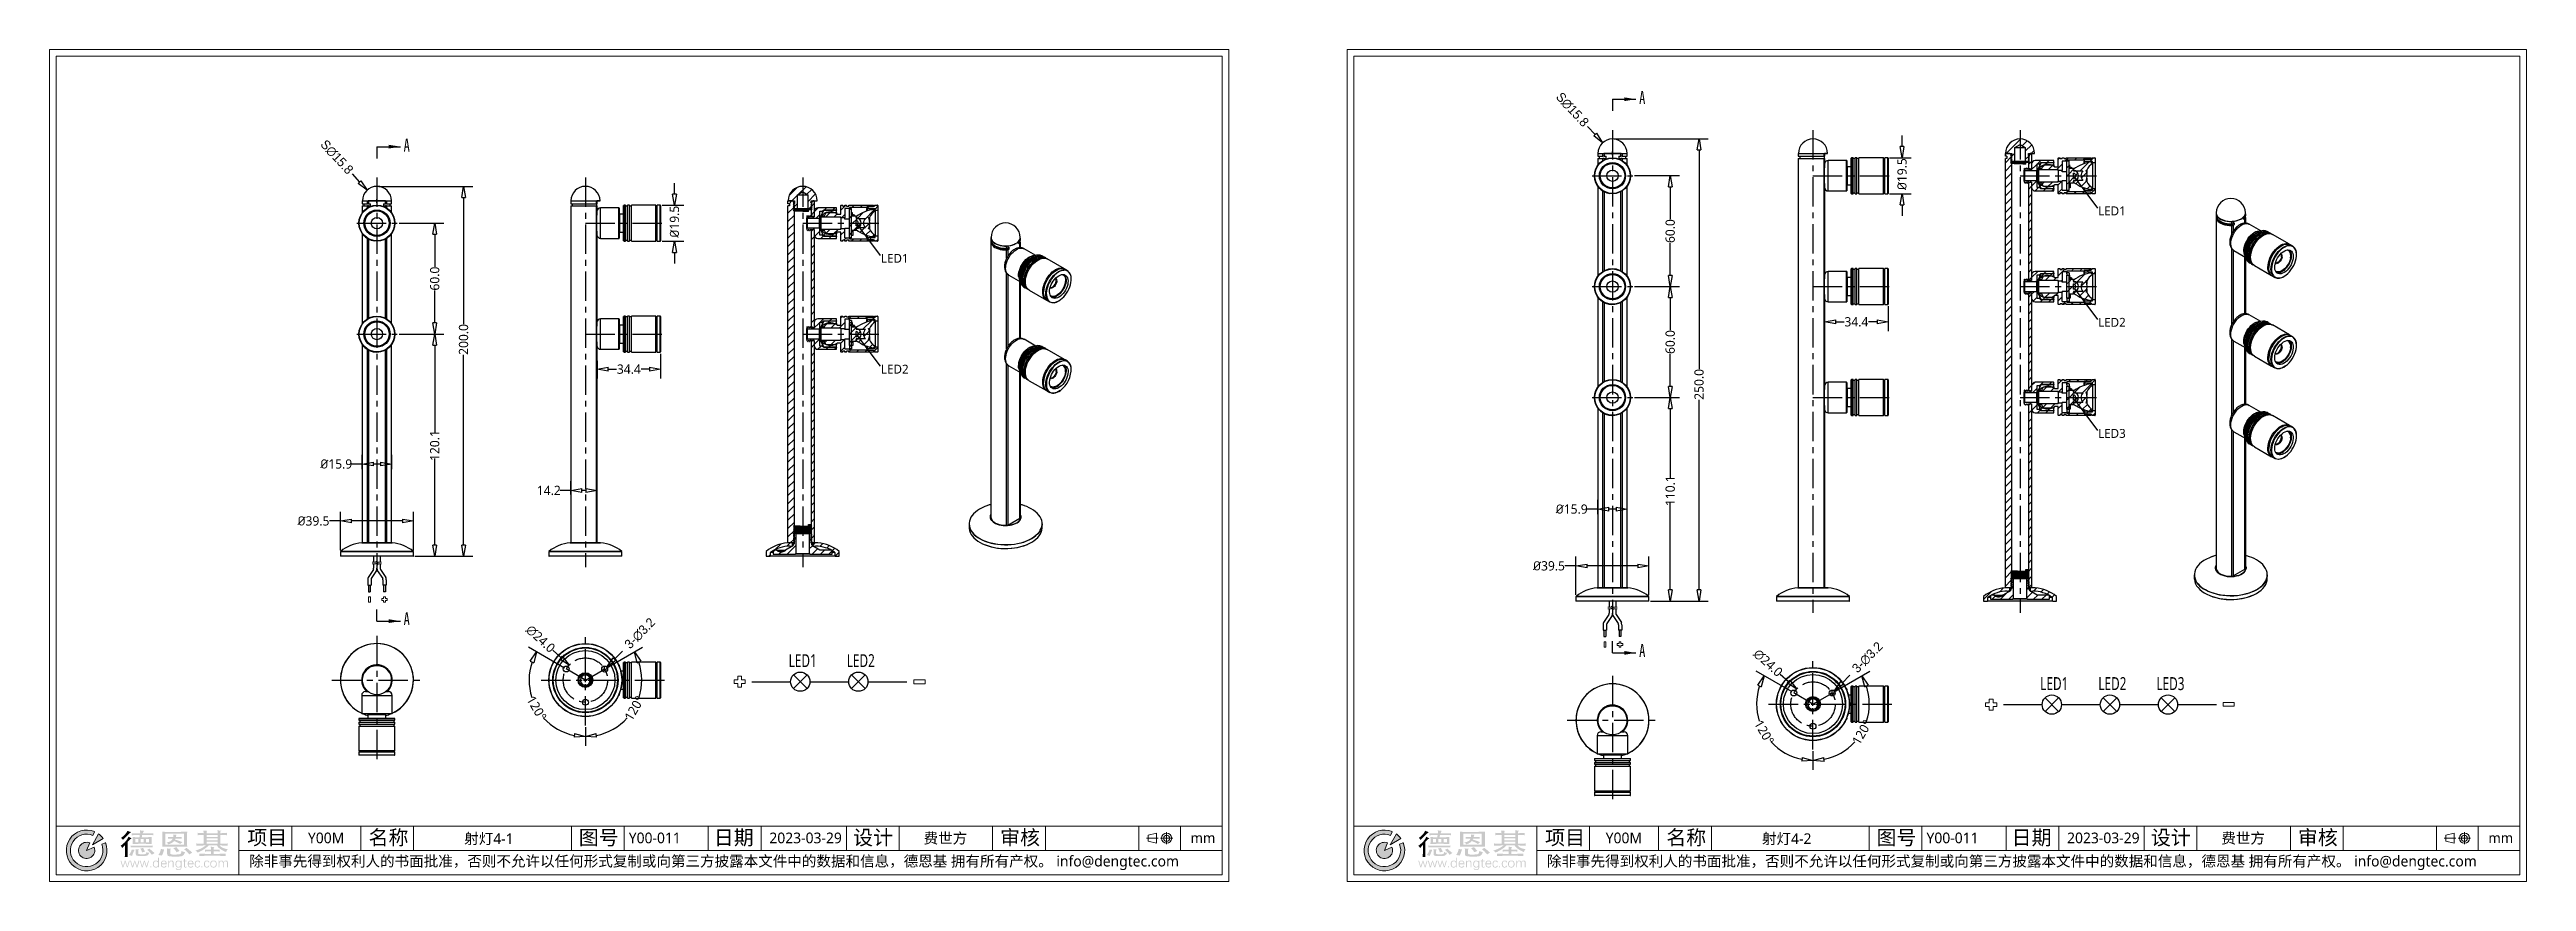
# Model space of a CAD drawing. Header units: millimetres. Extents: x 1051 to 2391, y -75 to 375.
import ezdxf

# ---------------------------------------------------------------- set-up
doc = ezdxf.new("R2010")
doc.units = ezdxf.units.MM
doc.linetypes.add('CENTER', pattern=[50.8, 31.75, -6.35, 6.35, -6.35])
doc.layers.get('0').update_dxf_attribs({"color": 8, "lineweight": 30})
doc.layers.get('Defpoints').update_dxf_attribs({"color": 6, "lineweight": 9})
for name, color, linetype, lineweight in [('Cable', 140, 'Continuous', 30), ('CenterLine', 1, 'CENTER', 9), ('Dimension', 136, 'Continuous', 9), ('SolidLine', 7, 'Continuous', 30)]:
    doc.layers.add(name, color=color, linetype=linetype, lineweight=lineweight)
doc.styles.add('SLDTEXTSTYLE5', font='TXT', dxfattribs={"width": 0.7})
doc.styles.get("Standard").update_dxf_attribs({"font": ''})
doc.styles.add('微软雅黑-Light', font='')
doc.styles.get('Standard').set_extended_font_data('Microsoft YaHei Light')
doc.styles.get('微软雅黑-Light').set_extended_font_data('Microsoft YaHei Light')
doc.dimstyles.new('DENGTECx1.5', dxfattribs={"dimtxt": 5, "dimasz": 6, "dimexe": 5, "dimexo": 1, "dimgap": 0.5, "dimtad": 0, "dimdec": 1, "dimzin": 0, "dimdsep": 46, "dimtxsty": 'Standard', "dimblk": 'CLOSEDBLANK', "dimcen": 1, "dimadec": 0, "dimazin": 3, "dimtfac": 1, "dimtdec": 1, "dimtofl": 0, "dimtmove": 0, "dimatfit": 3, "dimldrblk": 'CLOSEDBLANK', "dimfxl": 1, "dimtolj": 1, "dimtzin": 0, "dimarcsym": 0})
pattern_1 = [(45, (877.1603, -17.6317), (-2.245064, 2.245064), [])]
pattern_2 = [(45, (1079.2685, -42.7154), (-2.245064, 2.245064), [])]

msp = doc.modelspace()

# ---------------------------------------------------------------- texts
at = {"layer": 'Defpoints', "style": '微软雅黑-Light'}
for s, p in [('项目', (1157.7, -55.69)), ('名称', (1223.28, -55.69)), ('图号', (1336.99, -55.69)), ('日期', (1410.07, -55.69)), ('设计', (1485.45, -55.69)), ('审核', (1564.94, -55.69)), ('项目', (1859.79, -55.69)), ('名称', (1925.36, -55.69)), ('图号', (2039.08, -55.69)), ('日期', (2112.15, -55.69)), ('设计', (2187.53, -55.69)), ('审核', (2267.03, -55.69))]:
    msp.add_text(s, height=7.911, dxfattribs=at).set_placement(p)
for s, insert, char_height, width, attachment_point in [('Y00M', (1190.49, -49.05), 5.769, 21.5705, 1), (' 射灯4-1', (1287.43, -52.65), 5.769, 85.7735, 5), ('Y00-011', (1364.05, -49.05), 5.769, 41.1691, 1), ('2023-03-29', (1440.11, -49.05), 5.769, 36.7739, 1), ('费世方', (1535.37, -52.39), 5.769, 43.5903, 5), ('mm', (1668.02, -49.16), 5.494, 12.7167, 1), ('Y00M', (1892.57, -49.05), 5.769, 21.5705, 1), (' 射灯4-2', (1989.52, -52.65), 5.769, 85.7735, 5), ('Y00-011', (2066.13, -49.05), 5.769, 41.1691, 1), ('2023-03-29', (2142.19, -49.05), 5.769, 36.7739, 1), ('费世方', (2237.45, -52.39), 5.769, 43.5903, 5), ('mm', (2370.11, -49.16), 5.494, 12.7167, 1), ('除非事先得到权利人的书面批准，否则不允许以任何形式复制或向第三方披露本文件中的数据和信息，德恩基 拥有所有产权。 info@dengtec.com', (1158.7, -65.46), 5.7688, 530.9008, 4), ('除非事先得到权利人的书面批准，否则不允许以任何形式复制或向第三方披露本文件中的数据和信息，德恩基 拥有所有产权。 info@dengtec.com', (1860.79, -65.46), 5.7688, 530.9008, 4)]:
    msp.add_mtext(s, dxfattribs=dict(at, insert=insert, char_height=char_height, width=width, attachment_point=attachment_point))
at = {"layer": 'Dimension', "lineweight": -3, "style": '微软雅黑-Light'}
for s, p in [('LED1', (2158.97, 284.82)), ('LED1', (1500.5, 259.16)), ('LED2', (2158.97, 224.53)), ('LED2', (1500.5, 199.22)), ('LED3', (2158.97, 164.46))]:
    msp.add_text(s, height=4.82, dxfattribs=at).set_placement(p)
at = {"layer": 'Dimension', "lineweight": -3, "char_height": 7, "attachment_point": 1, "style": 'SLDTEXTSTYLE5'}
for s, insert in [('A', (1910.68, 352.01)), ('A', (1242.27, 326.35)), ('A', (1242.27, 70.15)), ('{\\fMicrosoft YaHei Light|b0|i0|c134|p34;LED1}', (1450.56, 47.45)), ('A', (1910.68, 52.97)), ('{\\fMicrosoft YaHei Light|b0|i0|c134|p34;LED1}', (2127.66, 35.04))]:
    msp.add_mtext(s, dxfattribs=dict(at, insert=insert))
at = {"layer": 'Dimension', "lineweight": -3, "char_height": 7, "width": 10.42, "attachment_point": 1, "style": 'SLDTEXTSTYLE5'}
for s, insert in [('{\\fMicrosoft YaHei Light|b0|i0|c134|p34;LED2}', (1481.98, 47.45)), ('{\\fMicrosoft YaHei Light|b0|i0|c134|p34;LED2}', (2159.08, 35.04)), ('{\\fMicrosoft YaHei Light|b0|i0|c134|p34;LED3}', (2190.5, 35.04))]:
    msp.add_mtext(s, dxfattribs=dict(at, insert=insert))

# ---------------------------------------------------------------- blocks, each defined once
blk = doc.blocks.new('LOGO_CN')
at = {"layer": 'Cable'}
h = blk.add_hatch(color=136, dxfattribs=at)
h.paths.add_polyline_path([(9, 6.5, 0.079193), (6.5, 9), (3.1, 3.1)], flags=17)
h.paths.add_polyline_path([(1.7, 4.1, 5.027339), (4.1, 1.7), (0, 0)], flags=17)
h.paths.add_polyline_path([(4.2, 10.2, 5.027339), (10.2, 4.2), (8.2, 3.4, -5.027339), (3.4, 8.2)])
at = {"layer": 'Cable', "lineweight": 0}
h = blk.add_hatch(color=136, dxfattribs=at)
edge = h.paths.add_edge_path()
edge.add_spline(control_points=[(22.4, -3.5), (22.4, -3.5), (20.8, -3.5), (20.8, -3.5), (20.9, -2.6), (21, -1.9), (21, -0.9), (21, -0.9), (21, 3), (21, 3), (20.4, 2.3), (19.9, 1.8), (19.4, 1.3), (19.2, 1.8), (18.8, 2.3), (18.5, 2.5), (19.5, 3.2), (20.8, 4.4), (21.4, 5.1), (22.1, 6), (22.5, 6.7), (22.8, 7.5), (23.3, 7.2), (23.8, 6.9), (24.3, 6.7), (24.6, 6.7), (24.6, 6.5), (24.3, 6.4), (24, 6.3), (23.7, 6.1), (22.4, 4.7), (22.4, 4.7), (22.4, -3.5), (22.4, -3.5)], knot_values=[0, 0, 0, 0, 1, 1, 1, 2, 2, 2, 3, 3, 3, 4, 4, 4, 5, 5, 5, 6, 6, 6, 7, 7, 7, 8, 8, 8, 9, 9, 9, 10, 10, 10, 11, 11, 11, 11], degree=3, periodic=0)
h = blk.add_hatch(color=136, dxfattribs=at)
edge = h.paths.add_edge_path()
edge.add_spline(control_points=[(21.9, 7.9), (21.2, 7.1), (20.2, 6.2), (19.8, 5.7), (19.5, 6.2), (19.2, 6.5), (18.7, 6.8), (20.4, 7.9), (21.8, 9.5), (22.2, 10.7), (22.8, 10.4), (23.6, 10.2), (23.9, 10.1), (24.3, 10), (24.3, 9.9), (24, 9.8), (23.8, 9.7), (23.7, 9.6), (21.9, 7.9)], knot_values=[0, 0, 0, 0, 1, 1, 1, 2, 2, 2, 3, 3, 3, 4, 4, 4, 5, 5, 5, 6, 6, 6, 6], degree=3, periodic=0)
h = blk.add_hatch(color=136, dxfattribs=at)
edge = h.paths.add_edge_path()
edge.add_spline(control_points=[(30.1, -3.1), (27.2, -3.1), (26.8, -2.9), (26.8, -1.9), (26.8, -1.9), (26.8, -0.2), (26.8, -0.2), (26.8, 0.2), (26.8, 0.4), (26.7, 0.7), (27.3, 0.6), (27.8, 0.6), (28.3, 0.6), (28.6, 0.6), (28.6, 0.6), (28.3, 0.3), (28.3, 0.2), (28.2, -0.1), (28.2, -0.3), (28.2, -0.3), (28.2, -1.6), (28.2, -1.6), (28.2, -2), (28.4, -2.1), (30.2, -2.1), (32.3, -2.1), (32.6, -2), (32.6, -0.8), (33, -1.2), (33.5, -1.3), (34.2, -1.3), (33.6, -2.8), (33.1, -3.1), (30.1, -3.1)], knot_values=[0, 0, 0, 0, 1, 1, 1, 2, 2, 2, 3, 3, 3, 4, 4, 4, 5, 5, 5, 6, 6, 6, 7, 7, 7, 8, 8, 8, 9, 9, 9, 10, 10, 10, 11, 11, 11, 11], degree=3, periodic=0)
edge = h.paths.add_edge_path()
edge.add_spline(control_points=[(30.2, -1.1), (30.1, -0.3), (29.7, 0.5), (29.2, 1), (29.2, 1), (30.9, 1.4), (30.9, 1.4), (31.1, 0.7), (31.3, 0.2), (31.9, -0.6), (31.9, -0.6), (30.2, -1.1), (30.2, -1.1)], knot_values=[0, 0, 0, 0, 1, 1, 1, 2, 2, 2, 3, 3, 3, 4, 4, 4, 4], degree=3, periodic=0)
edge = h.paths.add_edge_path()
edge.add_spline(control_points=[(35.5, -2.4), (35.1, -1.6), (33.7, -0.2), (33, 0.3), (33, 0.3), (34.3, 1), (34.3, 1), (35, 0.3), (36, -0.6), (37.1, -1.4), (37.1, -1.4), (35.5, -2.4), (35.5, -2.4)], knot_values=[0, 0, 0, 0, 1, 1, 1, 2, 2, 2, 3, 3, 3, 4, 4, 4, 4], degree=3, periodic=0)
edge = h.paths.add_edge_path()
edge.add_spline(control_points=[(36, 1.6), (34.9, 1.6), (33.7, 1.7), (30, 1.7), (26.2, 1.7), (25.2, 1.6), (24, 1.6), (24, 1.6), (24, 2.7), (24, 2.7), (25.2, 2.6), (26.3, 2.6), (30, 2.6), (33.8, 2.6), (34.9, 2.6), (36, 2.7), (36, 2.7), (36, 1.6), (36, 1.6)], knot_values=[0, 0, 0, 0, 1, 1, 1, 2, 2, 2, 3, 3, 3, 4, 4, 4, 5, 5, 5, 6, 6, 6, 6], degree=3, periodic=0)
edge = h.paths.add_edge_path()
edge.add_spline(control_points=[(24.8, -3), (24.8, -3), (23.1, -2.5), (23.1, -2.5), (23.8, -1.7), (24.4, -0.4), (24.6, 0.5), (24.6, 0.5), (26.1, 0.3), (26.1, 0.3), (25.5, -1), (25, -2.3), (24.8, -3)], knot_values=[0, 0, 0, 0, 1, 1, 1, 2, 2, 2, 3, 3, 3, 4, 4, 4, 4], degree=3, periodic=0)
edge = h.paths.add_edge_path()
edge.add_spline(control_points=[(41.1, -2.8), (41.1, -2.8), (39.1, -2.5), (39.1, -2.5), (39.8, -1.6), (40.3, -0.6), (40.5, 0.8), (40.5, 0.8), (42.3, 0.5), (42.3, 0.5), (41.9, -0.8), (41.6, -1.8), (41.1, -2.8)], knot_values=[0, 0, 0, 0, 1, 1, 1, 2, 2, 2, 3, 3, 3, 4, 4, 4, 4], degree=3, periodic=0)
edge = h.paths.add_edge_path()
edge.add_spline(control_points=[(50.9, -3.3), (49.7, -3.4), (46.2, -3.4), (45.1, -3.2), (44.2, -3), (43.9, -2.8), (43.9, -1.7), (43.9, -1.7), (43.9, -0.1), (43.9, -0.1), (43.9, 0.6), (43.9, 0.8), (43.8, 1.1), (44.5, 1), (45.1, 0.9), (45.6, 0.9), (46, 1), (46.1, 0.9), (45.8, 0.7), (45.6, 0.5), (45.6, 0.3), (45.6, 0), (45.6, 0), (45.6, -1.2), (45.6, -1.2), (45.6, -1.9), (45.7, -2.1), (46.3, -2.2), (47.1, -2.3), (49.2, -2.3), (50.6, -2.1), (51.3, -2), (51.6, -1.7), (51.8, -0.2), (52.3, -0.6), (52.9, -0.8), (53.7, -0.9), (53, -2.9), (52.3, -3.1), (50.9, -3.3)], knot_values=[0, 0, 0, 0, 1, 1, 1, 2, 2, 2, 3, 3, 3, 4, 4, 4, 5, 5, 5, 6, 6, 6, 7, 7, 7, 8, 8, 8, 9, 9, 9, 10, 10, 10, 11, 11, 11, 12, 12, 12, 13, 13, 13, 13], degree=3, periodic=0)
edge = h.paths.add_edge_path()
edge.add_spline(control_points=[(49, -1), (48.6, -0.2), (48.1, 0.5), (47.3, 1.2), (47.3, 1.2), (48.9, 1.8), (48.9, 1.8), (49.5, 1.1), (50.1, 0.4), (50.7, -0.3), (50.7, -0.3), (49, -1), (49, -1)], knot_values=[0, 0, 0, 0, 1, 1, 1, 2, 2, 2, 3, 3, 3, 4, 4, 4, 4], degree=3, periodic=0)
edge = h.paths.add_edge_path()
edge.add_spline(control_points=[(56, -2.2), (55.1, -1), (54.4, -0.3), (53.2, 0.6), (53.2, 0.6), (54.5, 1.4), (54.5, 1.4), (55.7, 0.5), (56.6, -0.3), (57.6, -1.2), (57.6, -1.2), (56, -2.2), (56, -2.2)], knot_values=[0, 0, 0, 0, 1, 1, 1, 2, 2, 2, 3, 3, 3, 4, 4, 4, 4], degree=3, periodic=0)
edge = h.paths.add_edge_path()
edge.add_spline(control_points=[(44.3, 6.4), (44.3, 6.4), (44.3, 7.4), (44.3, 7.4), (45.1, 7.4), (45.9, 7.4), (47.2, 7.3), (47.3, 7.8), (47.3, 8.3), (47.3, 8.7), (47.8, 8.6), (48.5, 8.5), (49, 8.5), (49.2, 8.6), (49.2, 8.5), (49, 8.3), (48.9, 8.3), (48.8, 7.9), (48.7, 7.3), (50.1, 7.4), (51, 7.4), (51.9, 7.4), (51.9, 7.4), (51.9, 6.4), (51.9, 6.4), (51, 6.4), (50, 6.5), (48.5, 6.5), (48.4, 6.3), (48.3, 6.1), (48.2, 5.9), (49.7, 5.5), (50.8, 5.1), (52.2, 4.5), (52.2, 4.5), (51, 3.5), (51, 3.5), (49.9, 4.2), (48.9, 4.7), (47.7, 5.1), (47.1, 4.4), (46.2, 3.8), (44.7, 3.3), (44.4, 3.7), (44.1, 4), (43.5, 4.3), (45.7, 4.7), (46.6, 5.3), (47, 6.5), (45.8, 6.5), (45, 6.4), (44.3, 6.4)], knot_values=[0, 0, 0, 0, 1, 1, 1, 2, 2, 2, 3, 3, 3, 4, 4, 4, 5, 5, 5, 6, 6, 6, 7, 7, 7, 8, 8, 8, 9, 9, 9, 10, 10, 10, 11, 11, 11, 12, 12, 12, 13, 13, 13, 14, 14, 14, 15, 15, 15, 16, 16, 16, 17, 17, 17, 17], degree=3, periodic=0)
edge = h.paths.add_edge_path()
edge.add_spline(control_points=[(72.6, 0.5), (72.6, 0.5), (72.6, -0.6), (72.6, -0.6), (71.7, -0.6), (70.7, -0.5), (69.3, -0.5), (69.3, -0.5), (69.3, -1.9), (69.3, -1.9), (72.2, -1.9), (74.2, -1.8), (75.8, -1.8), (75.8, -1.8), (75.8, -3), (75.8, -3), (74.1, -3), (71.8, -2.9), (68.6, -2.9), (65.3, -2.9), (63, -3), (61.4, -3), (61.4, -3), (61.4, -1.8), (61.4, -1.8), (62.9, -1.8), (65, -1.9), (67.8, -1.9), (67.8, -1.9), (67.8, -0.5), (67.8, -0.5), (66.4, -0.5), (65.4, -0.6), (64.5, -0.6), (64.5, -0.6), (64.5, 0.5), (64.5, 0.5), (65.4, 0.4), (66.4, 0.4), (67.8, 0.4), (67.8, 1), (67.8, 1.6), (67.7, 2), (68.3, 2), (68.7, 1.9), (69.5, 1.9), (69.8, 1.9), (69.8, 1.8), (69.5, 1.7), (69.4, 1.6), (69.3, 1.3), (69.3, 1.1), (69.3, 1.1), (69.3, 0.4), (69.3, 0.4), (70.7, 0.4), (71.7, 0.4), (72.6, 0.5)], knot_values=[0, 0, 0, 0, 1, 1, 1, 2, 2, 2, 3, 3, 3, 4, 4, 4, 5, 5, 5, 6, 6, 6, 7, 7, 7, 8, 8, 8, 9, 9, 9, 10, 10, 10, 11, 11, 11, 12, 12, 12, 13, 13, 13, 14, 14, 14, 15, 15, 15, 16, 16, 16, 17, 17, 17, 18, 18, 18, 19, 19, 19, 19], degree=3, periodic=0)
h = blk.add_hatch(color=136, dxfattribs=at)
h.paths.add_polyline_path([(32.4, 6.3), (32.4, 4.5), (34.1, 4.5), (34.1, 6.3)], flags=16)
h.paths.add_polyline_path([(29.4, 6.3), (29.4, 4.5), (31.1, 4.5), (31.1, 6.3)], flags=16)
h.paths.add_polyline_path([(26.5, 6.3), (26.5, 4.5), (28.2, 4.5), (28.2, 6.3)], flags=16)
edge = h.paths.add_edge_path()
edge.add_spline(control_points=[(30.1, 7.2), (32.8, 7.2), (33.4, 7.2), (35.5, 7.3), (35.5, 6.7), (35.5, 6), (35.5, 5.4), (35.5, 4.8), (35.5, 4.1), (35.5, 3.5), (33.5, 3.6), (32.9, 3.6), (30.3, 3.6), (27.7, 3.6), (27.1, 3.6), (25.1, 3.5), (25.1, 4.1), (25.2, 4.8), (25.2, 5.4), (25.2, 6), (25.1, 6.7), (25.1, 7.3), (26.6, 7.2), (27.4, 7.2), (28.8, 7.2), (28.9, 7.6), (29, 8), (29, 8.4), (26.5, 8.4), (25.5, 8.3), (24.5, 8.3), (24.5, 8.3), (24.5, 9.4), (24.5, 9.4), (25.5, 9.4), (26.5, 9.3), (29.2, 9.3), (29.2, 10), (29.2, 10.6), (29.1, 11), (29.8, 10.8), (30.6, 10.7), (31, 10.7), (31.4, 10.7), (31.5, 10.6), (31.1, 10.4), (31, 10.3), (30.9, 10.2), (30.6, 9.3), (34.1, 9.3), (35.2, 9.3), (36.3, 9.4), (36.3, 9.4), (36.3, 8.3), (36.3, 8.3), (35.2, 8.4), (34, 8.4), (30.3, 8.4), (30.2, 7.9), (30.1, 7.6), (30.1, 7.2)], knot_values=[0, 0, 0, 0, 1, 1, 1, 2, 2, 2, 3, 3, 3, 4, 4, 4, 5, 5, 5, 6, 6, 6, 7, 7, 7, 8, 8, 8, 9, 9, 9, 10, 10, 10, 11, 11, 11, 12, 12, 12, 13, 13, 13, 14, 14, 14, 15, 15, 15, 16, 16, 16, 17, 17, 17, 18, 18, 18, 19, 19, 19, 20, 20, 20, 20], degree=3, periodic=0)
h.paths.add_polyline_path([(53.1, 9.1), (43, 9.1), (43, 3.1), (53.1, 3.1)], flags=16)
edge = h.paths.add_edge_path()
edge.add_spline(control_points=[(48, 2), (44.6, 2), (42.6, 2), (41.2, 2), (41.3, 2.5), (41.3, 3.1), (41.3, 3.7), (41.3, 3.7), (41.3, 8.4), (41.3, 8.4), (41.3, 9.1), (41.3, 9.7), (41.2, 10.2), (42.5, 10.1), (45.4, 10.1), (47.9, 10.1), (50.6, 10.1), (53.8, 10.2), (54.9, 10.2), (54.8, 9.7), (54.8, 9.1), (54.8, 8.4), (54.8, 8.4), (54.8, 3.7), (54.8, 3.7), (54.8, 3), (54.8, 2.5), (54.9, 2), (53.5, 2), (50.8, 2), (48, 2)], knot_values=[0, 0, 0, 0, 1, 1, 1, 2, 2, 2, 3, 3, 3, 4, 4, 4, 5, 5, 5, 6, 6, 6, 7, 7, 7, 8, 8, 8, 9, 9, 9, 10, 10, 10, 10], degree=3, periodic=0)
h.paths.add_polyline_path([(65.4, 3.7), (71.5, 3.7), (71.5, 4.7), (65.4, 4.7)], flags=17)
h.paths.add_polyline_path([(65.4, 6.6), (65.4, 5.5), (71.5, 5.5), (71.5, 6.6)], flags=17)
h.paths.add_polyline_path([(71.5, 7.4), (71.5, 8.4), (65.4, 8.4), (65.4, 7.4)], flags=17)
edge = h.paths.add_edge_path()
edge.add_spline(control_points=[(60.6, -1.2), (60.3, -0.7), (59.9, -0.3), (59.2, -0.1), (61.3, 0.4), (63.1, 1.3), (65, 2.7), (62.1, 2.7), (61, 2.6), (59.8, 2.5), (59.8, 2.5), (59.8, 3.8), (59.8, 3.8), (61.1, 3.7), (62.5, 3.7), (63.9, 3.7), (63.9, 3.7), (63.9, 8.4), (63.9, 8.4), (62.7, 8.4), (61.6, 8.4), (60.6, 8.3), (60.6, 8.3), (60.6, 9.6), (60.6, 9.6), (61.6, 9.5), (62.7, 9.5), (63.8, 9.4), (63.8, 10.1), (63.8, 10.4), (63.6, 10.8), (64.3, 10.7), (64.9, 10.7), (65.4, 10.7), (65.7, 10.7), (65.8, 10.6), (65.6, 10.4), (65.4, 10.3), (65.4, 10.1), (65.4, 9.8), (65.4, 9.8), (65.4, 9.4), (65.4, 9.4), (65.4, 9.4), (71.5, 9.4), (71.5, 9.4), (71.5, 10.2), (71.4, 10.7), (71.3, 11), (72, 10.9), (72.6, 10.8), (73.2, 10.8), (73.5, 10.8), (73.6, 10.7), (73.3, 10.6), (73, 10.4), (72.9, 10.2), (72.9, 9.9), (72.9, 9.9), (72.9, 9.4), (72.9, 9.4), (74.2, 9.4), (75.4, 9.5), (76.5, 9.6), (76.5, 9.6), (76.5, 8.3), (76.5, 8.3), (75.4, 8.4), (74.2, 8.4), (72.9, 8.4), (72.9, 8.4), (72.9, 3.7), (72.9, 3.7), (74.4, 3.7), (75.7, 3.7), (77, 3.8), (77, 3.8), (77, 2.5), (77, 2.5), (76, 2.6), (75, 2.7), (72.6, 2.7), (73.5, 1.6), (74.8, 1), (77.1, 0.6), (76.5, 0.2), (76.2, -0.3), (76.1, -0.9), (73.9, 0), (71.7, 1.3), (71.1, 2.7), (71.1, 2.7), (66.5, 2.7), (66.5, 2.7), (65.6, 1.5), (63.3, 0), (60.6, -1.2)], knot_values=[0, 0, 0, 0, 1, 1, 1, 2, 2, 2, 3, 3, 3, 4, 4, 4, 5, 5, 5, 6, 6, 6, 7, 7, 7, 8, 8, 8, 9, 9, 9, 10, 10, 10, 11, 11, 11, 12, 12, 12, 13, 13, 13, 14, 14, 14, 15, 15, 15, 16, 16, 16, 17, 17, 17, 18, 18, 18, 19, 19, 19, 20, 20, 20, 21, 21, 21, 22, 22, 22, 23, 23, 23, 24, 24, 24, 25, 25, 25, 26, 26, 26, 27, 27, 27, 28, 28, 28, 29, 29, 29, 30, 30, 30, 31, 31, 31, 32, 32, 32, 32], degree=3, periodic=0)
at = {"layer": 'Cable'}
h = blk.add_hatch(color=136, dxfattribs=at)
h.dxf.hatch_style = 1
h.paths.add_polyline_path([(73.6, -5.5), (73.5, -5.5), (73.2, -5.5), (72.9, -5.7), (72.8, -5.7), (73.4, -5.9), (73.5, -5.9), (73.9, -6), (74.1, -6.2), (74.2, -6.4), (74.7, -6.3), (74.7, -6.3), (74.5, -6), (74.3, -5.7), (74.2, -5.7), (74, -5.5)])
h.paths.add_polyline_path([(75.9, -5.5), (75.6, -5.5), (75.3, -5.6), (75.1, -5.8), (74.9, -6), (74.7, -6.3), (74.7, -6.3), (74.2, -6.4), (74.3, -6.7), (74.3, -7.1), (74.3, -9.3), (74.8, -9.3), (74.8, -7.2), (74.8, -6.8), (74.9, -6.5), (75, -6.2), (75.2, -6.1), (75.4, -5.9), (75.8, -5.9), (76.8, -5.8), (76.6, -5.6), (76.3, -5.5)])
h.paths.add_polyline_path([(72.4, -5.6), (71.9, -5.6), (71.9, -5.7), (72, -6.1), (72, -6.4), (72.4, -6.3), (72.4, -6.2), (72.4, -5.9)])
h.paths.add_polyline_path([(72.8, -5.7), (72.6, -6), (72.4, -6.3), (72.4, -6.3), (72, -6.4), (72, -9.3), (72.4, -9.3), (72.4, -7.2), (72.4, -7.2), (72.5, -6.8), (72.6, -6.5), (72.7, -6.2), (72.8, -6.1), (73.1, -5.9), (73.4, -5.9)])
h.paths.add_polyline_path([(76.8, -5.8), (75.8, -5.9), (75.9, -5.9), (76.2, -6), (76.4, -6.2), (76.5, -6.4), (76.6, -6.7), (76.6, -7.1), (76.6, -9.3), (77.1, -9.3), (77.1, -7), (77.1, -6.8), (77, -6.4), (77, -6.1)])
h.paths.add_polyline_path([(69.2, -5.5), (69.1, -5.5), (68.7, -5.5), (68.4, -5.6), (68.1, -5.8), (69.2, -5.9), (69.3, -5.9), (69.7, -5.9), (70, -6.1), (70.2, -6.3), (70.3, -6.4), (70.4, -6.7), (70.5, -7), (70.5, -7.4), (70.5, -7.7), (70.4, -8), (70.3, -8.3), (70.2, -8.6), (70.1, -8.7), (69.9, -8.8), (69.5, -8.9), (69.2, -9), (70.3, -9.1), (70.5, -8.8), (70.6, -8.7), (70.8, -8.4), (70.9, -8.1), (71, -7.8), (71, -7.4), (71, -7.2), (70.9, -6.8), (70.8, -6.5), (70.7, -6.2), (70.5, -6), (70.5, -5.9), (70.2, -5.7), (69.9, -5.6), (69.6, -5.5)])
h.paths.add_polyline_path([(68.1, -5.8), (67.9, -6), (67.8, -6.1), (67.6, -6.4), (67.5, -6.7), (67.4, -7), (67.4, -7.4), (67.4, -7.6), (67.5, -8), (67.6, -8.3), (67.7, -8.6), (67.9, -8.8), (68, -8.9), (68.2, -9.1), (68.5, -9.3), (68.8, -9.3), (69.2, -9.4), (69.3, -9.4), (69.7, -9.3), (70, -9.2), (70.3, -9.1), (69.2, -9), (69.1, -9), (68.8, -8.9), (68.5, -8.8), (68.2, -8.6), (68.1, -8.4), (68, -8.1), (67.9, -7.8), (67.9, -7.4), (67.9, -7.2), (68, -6.8), (68.1, -6.5), (68.2, -6.3), (68.3, -6.2), (68.6, -6), (68.9, -5.9), (69.2, -5.9)])
h.paths.add_polyline_path([(65.6, -5.5), (65.2, -5.5), (64.9, -5.6), (64.7, -5.8), (65.6, -5.9), (65.9, -5.9), (66.2, -6), (66.3, -6.2), (66.4, -6.5), (66.9, -6.5), (66.9, -6.2), (66.7, -6), (66.5, -5.7), (66.3, -5.6), (66, -5.5)])
h.paths.add_polyline_path([(64.7, -5.8), (64.4, -6), (64.3, -6.1), (64.2, -6.4), (64.1, -6.7), (64, -7.1), (64, -7.4), (64, -7.6), (64.1, -8), (64.1, -8.3), (64.3, -8.6), (64.4, -8.9), (64.6, -9.1), (65.6, -9), (65.3, -9), (65.1, -8.9), (64.9, -8.7), (64.7, -8.5), (64.6, -8.2), (64.5, -7.8), (64.5, -7.4), (64.5, -7), (64.6, -6.7), (64.7, -6.4), (64.8, -6.2), (65, -6), (65.3, -5.9), (65.6, -5.9)])
h.paths.add_polyline_path([(66.5, -8.3), (66.5, -8.3), (66.4, -8.6), (66.2, -8.8), (65.9, -8.9), (65.6, -9), (64.6, -9.1), (64.9, -9.2), (65.2, -9.3), (65.5, -9.4), (65.9, -9.3), (66.2, -9.3), (66.5, -9.1), (66.7, -8.9), (66.8, -8.7), (66.9, -8.3)])
h.paths.add_polyline_path([(62.6, -9.3), (62.6, -8.7), (63.1, -8.7), (63.1, -9.3)])
h.paths.add_polyline_path([(60.5, -5.5), (60.2, -5.5), (59.9, -5.6), (59.6, -5.8), (60.5, -5.9), (60.8, -5.9), (61.1, -6), (61.3, -6.2), (61.4, -6.5), (61.9, -6.5), (61.8, -6.2), (61.7, -6), (61.5, -5.7), (61.2, -5.6), (60.9, -5.5)])
h.paths.add_polyline_path([(59.6, -5.8), (59.4, -6), (59.3, -6.1), (59.2, -6.4), (59.1, -6.7), (59, -7.1), (59, -7.4), (59, -7.6), (59, -8), (59.1, -8.3), (59.2, -8.6), (59.4, -8.9), (59.6, -9.1), (60.5, -9), (60.3, -9), (60, -8.9), (59.8, -8.7), (59.7, -8.5), (59.5, -8.2), (59.5, -7.8), (59.5, -7.4), (59.5, -7), (59.5, -6.7), (59.7, -6.4), (59.8, -6.2), (60, -6), (60.2, -5.9), (60.5, -5.9)])
h.paths.add_polyline_path([(61.4, -8.3), (61.4, -8.3), (61.3, -8.6), (61.1, -8.8), (60.9, -8.9), (60.5, -9), (59.6, -9.1), (59.8, -9.2), (60.1, -9.3), (60.5, -9.4), (60.5, -9.4), (60.9, -9.3), (61.2, -9.3), (61.4, -9.1), (61.6, -8.9), (61.8, -8.7), (61.9, -8.3)])
h.paths.add_polyline_path([(56.8, -5.5), (56.5, -5.5), (56.2, -5.6), (55.9, -5.7), (55.7, -5.8), (56.7, -5.9), (56.8, -5.9), (57.1, -5.9), (57.3, -6), (57.5, -6.2), (57.7, -6.4), (57.8, -6.8), (57.8, -7.1), (55.6, -7.1), (58.3, -7.2), (58.3, -6.8), (58.2, -6.5), (58.1, -6.2), (57.9, -6), (57.7, -5.8), (57.4, -5.6), (57.1, -5.5)])
h.paths.add_polyline_path([(55.7, -5.8), (55.5, -6.1), (55.3, -6.4), (55.3, -6.4), (55.2, -6.7), (55.1, -7), (55.1, -7.4), (55.1, -7.6), (55.2, -8), (55.3, -8.3), (55.4, -8.6), (55.6, -8.9), (55.6, -8.9), (55.8, -9.1), (56.1, -9.2), (56.4, -9.3), (56.8, -9.4), (57, -9.4), (57.3, -9.3), (57.6, -9.2), (57.8, -9.1), (56.8, -9), (56.5, -8.9), (56.2, -8.8), (55.9, -8.6), (55.9, -8.5), (55.7, -8.2), (55.6, -7.9), (55.6, -7.5), (58.3, -7.5), (58.3, -7.4), (58.3, -7.2), (55.6, -7.1), (55.6, -7.1), (55.7, -6.8), (55.8, -6.4), (55.9, -6.2), (56.1, -6.1), (56.4, -5.9), (56.7, -5.9)])
h.paths.add_polyline_path([(57.9, -8.3), (57.9, -8.3), (57.7, -8.6), (57.4, -8.8), (57.1, -8.9), (56.8, -9), (57.8, -9.1), (58, -8.8), (58.2, -8.5)], flags=17)
h.paths.add_polyline_path([(53.6, -4.7), (53.2, -4.7), (53.1, -5.6), (52.5, -5.6), (52.5, -5.9), (53.1, -5.9), (53.1, -8.5), (53.1, -8.5), (53.1, -8.9), (53.3, -9.1), (54.1, -9), (53.9, -9), (53.7, -8.8), (53.6, -8.8), (53.6, -8.4), (53.6, -5.9), (54.6, -5.9), (54.6, -5.6), (53.6, -5.6)])
h.paths.add_polyline_path([(54.6, -8.9), (54.4, -8.9), (54.1, -9), (53.3, -9.1), (53.6, -9.3), (53.9, -9.4), (54.3, -9.3), (54.6, -9.3)])
h.paths.add_polyline_path([(50, -5.5), (49.7, -5.5), (49.3, -5.6), (49.1, -5.8), (48.8, -6), (48.8, -6.1), (48.6, -6.4), (48.5, -6.7), (48.5, -7.1), (48.4, -7.4), (48.4, -7.6), (48.5, -8), (48.6, -8.3), (48.7, -8.6), (48.8, -8.8), (49, -9), (50.1, -9), (50.1, -9), (49.7, -8.9), (49.4, -8.8), (49.2, -8.6), (49.1, -8.4), (49, -8.2), (48.9, -7.8), (48.9, -7.4), (48.9, -7.2), (49, -6.8), (49.1, -6.5), (49.2, -6.3), (49.2, -6.3), (49.5, -6), (49.8, -5.9), (50.1, -5.9), (50.9, -5.8), (50.7, -5.6), (50.4, -5.5)])
h.paths.add_polyline_path([(51.8, -5.6), (51.4, -5.6), (51.3, -5.9), (51.3, -6.2), (51.3, -6.2), (51, -6.3), (51.1, -6.4), (51.2, -6.7), (51.3, -7), (51.3, -7.4), (51.3, -7.6), (51.3, -8), (51.2, -8.3), (51, -8.6), (51.3, -8.6), (51.3, -8.7), (51.3, -8.9), (51.3, -9.2), (51.3, -9.3), (51.3, -9.6), (51.2, -9.9), (51, -10.1), (50.8, -10.2), (50.5, -10.3), (50.1, -10.3), (51.1, -10.5), (51.4, -10.3), (51.5, -10.1), (51.6, -9.9), (51.7, -9.5), (51.8, -9.2), (51.8, -6.4), (51.8, -6.2), (51.8, -5.9)])
h.paths.add_polyline_path([(50.9, -5.8), (50.1, -5.9), (50.1, -5.9), (50.5, -5.9), (50.8, -6.1), (51, -6.3), (51.3, -6.2), (51.2, -6)], flags=17)
h.paths.add_polyline_path([(51, -8.6), (51, -8.6), (50.7, -8.8), (50.4, -8.9), (50.1, -9), (49, -9), (49.3, -9.2), (49.6, -9.3), (50, -9.4), (50.1, -9.3), (50.5, -9.3), (50.8, -9.2), (50.9, -9.1), (51.1, -8.9), (51.3, -8.6), (51.3, -8.6)])
h.paths.add_polyline_path([(49, -9.7), (48.6, -9.8), (48.6, -9.8), (48.7, -10.1), (48.9, -10.3), (49.1, -10.5), (49.4, -10.6), (49.7, -10.7), (50.1, -10.7), (50.1, -10.7), (50.5, -10.7), (50.8, -10.6), (51.1, -10.5), (50.1, -10.3), (50, -10.3), (49.7, -10.3), (49.4, -10.2), (49.2, -10)])
h.paths.add_polyline_path([(46.2, -5.5), (46.1, -5.5), (45.8, -5.6), (45.5, -5.7), (45.4, -5.7), (45.2, -6), (45, -6.3), (45, -6.3), (44.5, -6.4), (44.5, -9.3), (45, -9.3), (45, -7.3), (45, -7.2), (45, -6.8), (45.2, -6.5), (45.3, -6.2), (45.5, -6.1), (45.8, -5.9), (46.1, -5.9), (47.2, -5.9), (47.2, -5.8), (46.9, -5.6), (46.6, -5.5)])
h.paths.add_polyline_path([(44.9, -5.6), (44.5, -5.6), (44.5, -5.6), (44.5, -6), (44.5, -6), (44.5, -6.4), (45, -6.3)])
h.paths.add_polyline_path([(47.2, -5.9), (46.1, -5.9), (46.3, -5.9), (46.6, -6), (46.8, -6.2), (46.9, -6.4), (47, -6.7), (47, -7.1), (47, -9.3), (47.5, -9.3), (47.5, -7), (47.5, -6.8), (47.4, -6.4), (47.3, -6.1)])
h.paths.add_polyline_path([(42.1, -5.5), (41.9, -5.5), (41.5, -5.6), (41.2, -5.7), (41.1, -5.8), (42.1, -5.9), (42.1, -5.9), (42.4, -5.9), (42.7, -6), (42.9, -6.2), (43, -6.4), (43.1, -6.8), (43.2, -7.1), (40.9, -7.1), (43.6, -7.2), (43.6, -6.8), (43.5, -6.5), (43.4, -6.2), (43.2, -6), (43, -5.8), (42.8, -5.6), (42.4, -5.5)])
h.paths.add_polyline_path([(41.1, -5.8), (40.8, -6.1), (40.7, -6.4), (40.6, -6.4), (40.5, -6.7), (40.5, -7), (40.5, -7.4), (40.5, -7.6), (40.5, -8), (40.6, -8.3), (40.7, -8.6), (40.9, -8.9), (40.9, -8.9), (41.1, -9.1), (41.4, -9.2), (41.7, -9.3), (42.1, -9.4), (42.3, -9.4), (42.7, -9.3), (43, -9.2), (43.1, -9.1), (42.1, -9), (41.8, -8.9), (41.5, -8.8), (41.2, -8.6), (41.2, -8.5), (41, -8.2), (41, -7.9), (40.9, -7.5), (43.7, -7.5), (43.7, -7.4), (43.6, -7.2), (40.9, -7.1), (40.9, -7.1), (41, -6.8), (41.1, -6.4), (41.3, -6.2), (41.4, -6.1), (41.7, -5.9), (42.1, -5.9)])
h.paths.add_polyline_path([(43.2, -8.3), (43.2, -8.3), (43, -8.6), (42.7, -8.8), (42.5, -8.9), (42.1, -9), (43.1, -9.1), (43.4, -8.8), (43.6, -8.5)], flags=17)
h.paths.add_polyline_path([(39.5, -4), (39, -4), (39, -5.9), (39, -6.2), (39, -6.2), (38.7, -6.3), (38.8, -6.4), (38.9, -6.7), (39, -7), (39, -7.4), (39, -7.7), (39, -8), (38.9, -8.3), (38.7, -8.6), (39, -8.6), (39, -8.9), (39.1, -9.3), (39.5, -9.3), (39.5, -9.2), (39.5, -8.9), (39.5, -8.5)])
h.paths.add_polyline_path([(37.8, -5.5), (37.7, -5.5), (37.4, -5.5), (37.1, -5.6), (36.8, -5.8), (36.6, -6), (36.5, -6.1), (36.3, -6.4), (36.2, -6.7), (36.2, -7.1), (36.1, -7.4), (36.1, -7.6), (36.2, -8), (36.3, -8.3), (36.4, -8.6), (36.6, -8.9), (36.8, -9.1), (37.8, -9), (37.8, -9), (37.4, -8.9), (37.1, -8.8), (36.9, -8.6), (36.8, -8.4), (36.7, -8.2), (36.6, -7.8), (36.6, -7.4), (36.6, -7.2), (36.7, -6.8), (36.8, -6.5), (36.9, -6.3), (36.9, -6.3), (37.2, -6), (37.5, -5.9), (37.8, -5.9), (38.8, -5.8), (38.5, -5.7), (38.4, -5.6), (38.1, -5.5)])
h.paths.add_polyline_path([(38.8, -5.8), (37.8, -5.9), (37.8, -5.9), (38.2, -5.9), (38.5, -6.1), (38.7, -6.3), (39, -6.2), (39, -6.1)])
h.paths.add_polyline_path([(38.7, -8.6), (38.7, -8.6), (38.4, -8.8), (38.1, -8.9), (37.8, -9), (36.8, -9.1), (37.1, -9.2), (37.4, -9.3), (37.7, -9.4), (37.8, -9.4), (38.2, -9.3), (38.5, -9.2), (38.6, -9.1), (38.8, -8.9), (39, -8.6), (39, -8.6)])
h.paths.add_polyline_path([(34.7, -9.3), (34.7, -8.7), (35.2, -8.7), (35.2, -9.3)])
h.paths.add_polyline_path([(34, -5.6), (33.6, -5.6), (32.9, -7.9), (32.8, -8.1), (32.8, -8.4), (32.7, -8.5), (32.7, -8.8), (32.5, -9.3), (32.9, -9.3)])
h.paths.add_polyline_path([(31.7, -5.6), (31.5, -6), (31.5, -6.2), (31.6, -6.6), (31.7, -6.9), (32.5, -9.3), (32.7, -8.8), (32.7, -8.8), (32.6, -8.5), (32.5, -8.2), (32.4, -7.8)])
h.paths.add_polyline_path([(31.7, -5.6), (31.3, -5.6), (30.6, -7.8), (30.5, -8.2), (30.4, -8.5), (30.4, -8.5), (30.3, -8.8), (30.1, -9.3), (30.5, -9.3), (31.3, -6.9), (31.3, -6.7), (31.4, -6.3), (31.5, -6)])
h.paths.add_polyline_path([(29.4, -5.6), (29, -5.6), (30.1, -9.3), (30.3, -8.8), (30.3, -8.6), (30.2, -8.2), (30.1, -7.9)])
h.paths.add_polyline_path([(28.8, -5.6), (28.3, -5.6), (27.7, -7.9), (27.6, -8.1), (27.5, -8.4), (27.5, -8.5), (27.4, -8.8), (27.2, -9.3), (27.7, -9.3)])
h.paths.add_polyline_path([(26.4, -5.6), (26.2, -6), (26.3, -6.2), (26.4, -6.6), (26.5, -6.9), (27.2, -9.3), (27.4, -8.8), (27.4, -8.8), (27.3, -8.5), (27.3, -8.2), (27.2, -7.8)])
h.paths.add_polyline_path([(26.4, -5.6), (26.1, -5.6), (25.3, -7.8), (25.2, -8.2), (25.1, -8.5), (25.1, -8.5), (25.1, -8.8), (24.8, -9.3), (25.3, -9.3), (26, -6.9), (26.1, -6.7), (26.2, -6.3), (26.2, -6)])
h.paths.add_polyline_path([(24.2, -5.6), (23.7, -5.6), (24.8, -9.3), (25.1, -8.8), (25, -8.6), (24.9, -8.2), (24.8, -7.9)])
h.paths.add_polyline_path([(23.5, -5.6), (23.1, -5.6), (22.4, -7.9), (22.3, -8.1), (22.3, -8.4), (22.2, -8.5), (22.2, -8.8), (22, -9.3), (22.4, -9.3)])
h.paths.add_polyline_path([(21.2, -5.6), (21, -6), (21, -6.2), (21.1, -6.6), (21.2, -6.9), (22, -9.3), (22.2, -8.8), (22.2, -8.8), (22.1, -8.5), (22, -8.2), (21.9, -7.8)])
h.paths.add_polyline_path([(21.2, -5.6), (20.8, -5.6), (20.1, -7.8), (20, -8.2), (19.9, -8.5), (19.9, -8.5), (19.8, -8.8), (19.6, -9.3), (20, -9.3), (20.8, -6.9), (20.8, -6.7), (20.9, -6.3), (21, -6)])
h.paths.add_polyline_path([(18.9, -5.6), (18.5, -5.6), (19.6, -9.3), (19.8, -8.8), (19.8, -8.6), (19.7, -8.2), (19.6, -7.9)])
at = {"layer": 'Cable', "color": 136, "lineweight": 0}
for p, q in [((1.7, 4.1), (0, 0)), ((0, 0), (4.1, 1.7)), ((6.5, 9), (3.1, 3.1)), ((3.1, 3.1), (9, 6.5)), ((3.4, 8.2), (4.2, 10.2)), ((10.2, 4.2), (8.2, 3.4))]:
    blk.add_line(p, q, dxfattribs=at)
for radius, start, end in [(11.1, 67.5, 22.5), (8.87, 67.5, 22.5), (4.43, 67.5, 22.5), (11.1, 35.9441, 54.0559)]:
    blk.add_arc((0, 0), radius, start, end, dxfattribs=at)
blk = doc.blocks.new('_ClosedBlank')
at = {"color": 0, "linetype": 'ByBlock', "lineweight": -2}
for p, q in [((-1, 0.17), (0, 0)), ((-1, 0.17), (-1, -0.17)), ((0, 0), (-1, -0.17))]:
    blk.add_line(p, q, dxfattribs=at)
blk = doc.blocks.new('*D13')
at = {"layer": 'Defpoints', "color": 0, "lineweight": -3}
for p in [(1235.8, 150.3), (1219.9, 146.6), (1235.8, 146.6)]:
    blk.add_point(p, dxfattribs=at)
at = {"layer": 'Dimension', "color": 0, "lineweight": -2}
for p, q in [((1219.9, 150.3), (1213.9, 150.3)), ((1219.9, 147.6), (1219.9, 155.3)), ((1229.8, 150.3), (1225.9, 150.3)), ((1235.8, 147.6), (1235.8, 155.3))]:
    blk.add_line(p, q, dxfattribs=at)
at = {"layer": 'Dimension', "color": 0, "lineweight": -2, "xscale": 6, "yscale": 6, "zscale": 6, "rotation": 180}
blk.add_blockref('_ClosedBlank', (1219.9, 150.3), dxfattribs=at)
at = {"layer": 'Dimension', "color": 0, "lineweight": -2, "xscale": 6, "yscale": 6, "zscale": 6}
blk.add_blockref('_ClosedBlank', (1235.8, 150.3), dxfattribs=at)
at = {"layer": 'Dimension', "color": 0, "lineweight": -3, "insert": (1205.8, 150.3), "char_height": 5, "attachment_point": 5}
blk.add_mtext('\\A1;{\\fISOCPEUR|b0|i0|c134|p34;%%C}15.9', dxfattribs=at)
blk = doc.blocks.new('*D14')
at = {"layer": 'Defpoints', "color": 0, "lineweight": -3}
for p in [(1346.9, 136), (1332.7, 132.9), (1346.9, 132.9)]:
    blk.add_point(p, dxfattribs=at)
at = {"layer": 'Dimension', "color": 0, "lineweight": -2}
for p, q in [((1332.7, 136), (1326.7, 136)), ((1332.7, 133.9), (1332.7, 141)), ((1340.9, 136), (1338.7, 136)), ((1346.9, 133.9), (1346.9, 141))]:
    blk.add_line(p, q, dxfattribs=at)
at = {"layer": 'Dimension', "color": 0, "lineweight": -2, "xscale": 6, "yscale": 6, "zscale": 6, "rotation": 180}
blk.add_blockref('_ClosedBlank', (1332.7, 136), dxfattribs=at)
at = {"layer": 'Dimension', "color": 0, "lineweight": -2, "xscale": 6, "yscale": 6, "zscale": 6}
blk.add_blockref('_ClosedBlank', (1346.9, 136), dxfattribs=at)
at = {"layer": 'Dimension', "color": 0, "lineweight": -3, "insert": (1320.8, 136), "char_height": 5, "attachment_point": 5}
blk.add_mtext('\\A1;14.2', dxfattribs=at)
blk = doc.blocks.new('*D15')
at = {"layer": 'Defpoints', "color": 0, "lineweight": -3}
for p in [(1208.1, 119.5), (1208.1, 102.8), (1247.6, 102.8)]:
    blk.add_point(p, dxfattribs=at)
at = {"layer": 'Dimension', "color": 0, "lineweight": -2}
for p, q in [((1208.1, 103.8), (1208.1, 124.5)), ((1247.6, 103.8), (1247.6, 124.5)), ((1208.1, 119.5), (1202.1, 119.5)), ((1241.6, 119.5), (1214.1, 119.5))]:
    blk.add_line(p, q, dxfattribs=at)
at = {"layer": 'Dimension', "color": 0, "lineweight": -2, "xscale": 6, "yscale": 6, "zscale": 6, "rotation": 180}
blk.add_blockref('_ClosedBlank', (1208.1, 119.5), dxfattribs=at)
at = {"layer": 'Dimension', "color": 0, "lineweight": -2, "xscale": 6, "yscale": 6, "zscale": 6}
blk.add_blockref('_ClosedBlank', (1247.6, 119.5), dxfattribs=at)
at = {"layer": 'Dimension', "color": 0, "lineweight": -3, "insert": (1193.5, 119.5), "char_height": 5, "attachment_point": 5}
blk.add_mtext('\\A1;{\\fISOCPEUR|b0|i0|c134|p34;%%C}39.5', dxfattribs=at)
blk = doc.blocks.new('*D16')
at = {"layer": 'Defpoints', "color": 0, "lineweight": -3}
for p in [(1238.8, 220.6), (1259.1, 220.6), (1247.4, 100.5)]:
    blk.add_point(p, dxfattribs=at)
at = {"layer": 'Dimension', "color": 0, "lineweight": -2}
for p, q in [((1239.8, 220.6), (1264.1, 220.6)), ((1259.1, 214.6), (1259.1, 167.3)), ((1259.1, 106.5), (1259.1, 153.3)), ((1248.4, 100.5), (1264.1, 100.5))]:
    blk.add_line(p, q, dxfattribs=at)
at = {"layer": 'Dimension', "color": 0, "lineweight": -2, "xscale": 6, "yscale": 6, "zscale": 6}
for p, rotation in [((1259.1, 220.6), 90), ((1259.1, 100.5), 270)]:
    blk.add_blockref('_ClosedBlank', p, dxfattribs=dict(at, rotation=rotation))
at = {"layer": 'Dimension', "color": 0, "lineweight": -3, "insert": (1259.1, 160.3), "char_height": 5, "attachment_point": 5, "rotation": 90}
blk.add_mtext('\\A1;120.1', dxfattribs=at)
blk = doc.blocks.new('*D17')
at = {"layer": 'Defpoints', "color": 0, "lineweight": -3}
for p in [(1227.8, 300.5), (1274.7, 300.5), (1247.5, 100.5)]:
    blk.add_point(p, dxfattribs=at)
at = {"layer": 'Dimension', "color": 0, "lineweight": -2}
for p, q in [((1228.8, 300.5), (1279.7, 300.5)), ((1274.7, 294.5), (1274.7, 226)), ((1274.7, 106.5), (1274.7, 209.4)), ((1248.5, 100.5), (1279.7, 100.5))]:
    blk.add_line(p, q, dxfattribs=at)
at = {"layer": 'Dimension', "color": 0, "lineweight": -2, "xscale": 6, "yscale": 6, "zscale": 6}
for p, rotation in [((1274.7, 300.5), 90), ((1274.7, 100.5), 270)]:
    blk.add_blockref('_ClosedBlank', p, dxfattribs=dict(at, rotation=rotation))
at = {"layer": 'Dimension', "color": 0, "lineweight": -3, "insert": (1274.7, 217.7), "char_height": 5, "attachment_point": 5, "rotation": 90}
blk.add_mtext('\\A1;200.0', dxfattribs=at)
blk = doc.blocks.new('*D18')
at = {"layer": 'Defpoints', "color": 0, "lineweight": -3}
for p in [(1238.8, 280.6), (1259.1, 280.6), (1238.8, 220.6)]:
    blk.add_point(p, dxfattribs=at)
at = {"layer": 'Dimension', "color": 0, "lineweight": -2}
for p, q in [((1239.8, 280.6), (1264.1, 280.6)), ((1259.1, 274.6), (1259.1, 257)), ((1259.1, 226.6), (1259.1, 244.2)), ((1239.8, 220.6), (1264.1, 220.6))]:
    blk.add_line(p, q, dxfattribs=at)
at = {"layer": 'Dimension', "color": 0, "lineweight": -2, "xscale": 6, "yscale": 6, "zscale": 6}
for p, rotation in [((1259.1, 280.6), 90), ((1259.1, 220.6), 270)]:
    blk.add_blockref('_ClosedBlank', p, dxfattribs=dict(at, rotation=rotation))
at = {"layer": 'Dimension', "color": 0, "lineweight": -3, "insert": (1259.1, 250.6), "char_height": 5, "attachment_point": 5, "rotation": 90}
blk.add_mtext('\\A1;60.0', dxfattribs=at)
blk = doc.blocks.new('*D19')
at = {"layer": 'Defpoints', "color": 0, "lineweight": -3}
for p in [(1222.5, 298.4), (1233.2, 286.8)]:
    blk.add_point(p, dxfattribs=at)
at = {"layer": 'Dimension', "color": 0, "lineweight": -2}
for p, q in [((1214.4, 307.3), (1218.4, 302.8)), ((1226.8, 292.6), (1228.8, 292.6)), ((1227.8, 291.6), (1227.8, 293.6))]:
    blk.add_line(p, q, dxfattribs=at)
at = {"layer": 'Dimension', "color": 0, "lineweight": -2, "xscale": 6, "yscale": 6, "zscale": 6, "rotation": 312.5449376246881}
blk.add_blockref('_ClosedBlank', (1222.5, 298.4), dxfattribs=at)
at = {"layer": 'Dimension', "color": 0, "lineweight": -3, "insert": (1206.1, 316.3), "char_height": 5, "attachment_point": 5, "rotation": 312.5449}
blk.add_mtext('\\A1;{\\fGulim|b0|i0|c134|p0;S\\fGulim|b0|i0|c129|p0;∅15.8}', dxfattribs=at)
blk = doc.blocks.new('*D20')
at = {"layer": 'Defpoints', "color": 0, "lineweight": -3}
for p in [(1381.1, 290.3), (1388.8, 290.3), (1381.1, 270.8)]:
    blk.add_point(p, dxfattribs=at)
at = {"layer": 'Dimension', "color": 0, "lineweight": -2}
for p, q in [((1388.8, 296.3), (1388.8, 302.3)), ((1382.1, 290.3), (1393.8, 290.3)), ((1382.1, 270.8), (1393.8, 270.8)), ((1388.8, 264.8), (1388.8, 258.8))]:
    blk.add_line(p, q, dxfattribs=at)
at = {"layer": 'Dimension', "color": 0, "lineweight": -2, "xscale": 6, "yscale": 6, "zscale": 6}
for p, rotation in [((1388.8, 290.3), 270), ((1388.8, 270.8), 90)]:
    blk.add_blockref('_ClosedBlank', p, dxfattribs=dict(at, rotation=rotation))
at = {"layer": 'Dimension', "color": 0, "lineweight": -3, "insert": (1388.8, 281.4), "char_height": 5, "attachment_point": 5, "rotation": 90}
blk.add_mtext('\\A1;{\\fISOCPEUR|b0|i0|c134|p34;%%C}19.5', dxfattribs=at)
blk = doc.blocks.new('*D21')
at = {"layer": 'Defpoints', "color": 0, "lineweight": -3}
for p in [(1346.9, 207.1), (1346.9, 201.6), (1381.3, 211)]:
    blk.add_point(p, dxfattribs=at)
at = {"layer": 'Dimension', "color": 0, "lineweight": -2}
for p, q in [((1346.9, 206.1), (1346.9, 196.6)), ((1352.9, 201.6), (1357.4, 201.6)), ((1375.3, 201.6), (1370.7, 201.6)), ((1381.3, 210), (1381.3, 196.6))]:
    blk.add_line(p, q, dxfattribs=at)
at = {"layer": 'Dimension', "color": 0, "lineweight": -2, "xscale": 6, "yscale": 6, "zscale": 6, "rotation": 180}
blk.add_blockref('_ClosedBlank', (1346.9, 201.6), dxfattribs=at)
at = {"layer": 'Dimension', "color": 0, "lineweight": -2, "xscale": 6, "yscale": 6, "zscale": 6}
blk.add_blockref('_ClosedBlank', (1381.3, 201.6), dxfattribs=at)
at = {"layer": 'Dimension', "color": 0, "lineweight": -3, "insert": (1364.1, 201.6), "char_height": 5, "attachment_point": 5}
blk.add_mtext('\\A1;34.4', dxfattribs=at)
blk = doc.blocks.new('*D22')
at = {"layer": 'Defpoints', "color": 0, "lineweight": -3}
for p in [(1888.3, 122.2), (1904.2, 125.9), (1904.2, 122.2)]:
    blk.add_point(p, dxfattribs=at)
at = {"layer": 'Dimension', "color": 0, "lineweight": -2}
for p, q in [((1888.3, 125.9), (1882.3, 125.9)), ((1888.3, 123.2), (1888.3, 130.9)), ((1898.2, 125.9), (1894.3, 125.9)), ((1904.2, 123.2), (1904.2, 130.9))]:
    blk.add_line(p, q, dxfattribs=at)
at = {"layer": 'Dimension', "color": 0, "lineweight": -2, "xscale": 6, "yscale": 6, "zscale": 6, "rotation": 180}
blk.add_blockref('_ClosedBlank', (1888.3, 125.9), dxfattribs=at)
at = {"layer": 'Dimension', "color": 0, "lineweight": -2, "xscale": 6, "yscale": 6, "zscale": 6}
blk.add_blockref('_ClosedBlank', (1904.2, 125.9), dxfattribs=at)
at = {"layer": 'Dimension', "color": 0, "lineweight": -3, "insert": (1874.2, 125.9), "char_height": 5, "attachment_point": 5}
blk.add_mtext('\\A1;{\\fISOCPEUR|b0|i0|c134|p34;%%C}15.9', dxfattribs=at)
blk = doc.blocks.new('*D23')
at = {"layer": 'Defpoints', "color": 0, "lineweight": -3}
for p in [(1876.5, 95.2), (1876.5, 78.5), (1916, 78.5)]:
    blk.add_point(p, dxfattribs=at)
at = {"layer": 'Dimension', "color": 0, "lineweight": -2}
for p, q in [((1876.5, 95.2), (1870.5, 95.2)), ((1876.5, 79.5), (1876.5, 100.2)), ((1910, 95.2), (1882.5, 95.2)), ((1916, 79.5), (1916, 100.2))]:
    blk.add_line(p, q, dxfattribs=at)
at = {"layer": 'Dimension', "color": 0, "lineweight": -2, "xscale": 6, "yscale": 6, "zscale": 6, "rotation": 180}
blk.add_blockref('_ClosedBlank', (1876.5, 95.2), dxfattribs=at)
at = {"layer": 'Dimension', "color": 0, "lineweight": -2, "xscale": 6, "yscale": 6, "zscale": 6}
blk.add_blockref('_ClosedBlank', (1916, 95.2), dxfattribs=at)
at = {"layer": 'Dimension', "color": 0, "lineweight": -3, "insert": (1861.9, 95.2), "char_height": 5, "attachment_point": 5}
blk.add_mtext('\\A1;{\\fISOCPEUR|b0|i0|c134|p34;%%C}39.5', dxfattribs=at)
blk = doc.blocks.new('*D24')
at = {"layer": 'Defpoints', "color": 0, "lineweight": -3}
for p in [(1907.2, 186.3), (1927.5, 186.3), (1915.8, 76.2)]:
    blk.add_point(p, dxfattribs=at)
at = {"layer": 'Dimension', "color": 0, "lineweight": -2}
for p, q in [((1908.2, 186.3), (1932.5, 186.3)), ((1927.5, 180.3), (1927.5, 142.4)), ((1927.5, 82.2), (1927.5, 129.5)), ((1916.8, 76.2), (1932.5, 76.2))]:
    blk.add_line(p, q, dxfattribs=at)
at = {"layer": 'Dimension', "color": 0, "lineweight": -2, "xscale": 6, "yscale": 6, "zscale": 6}
for p, rotation in [((1927.5, 186.3), 90), ((1927.5, 76.2), 270)]:
    blk.add_blockref('_ClosedBlank', p, dxfattribs=dict(at, rotation=rotation))
at = {"layer": 'Dimension', "color": 0, "lineweight": -3, "insert": (1927.5, 135.9), "char_height": 5, "attachment_point": 5, "rotation": 90}
blk.add_mtext('\\A1;110.1', dxfattribs=at)
blk = doc.blocks.new('*D25')
at = {"layer": 'Defpoints', "color": 0, "lineweight": -3}
for p in [(1896.2, 326.2), (1943.1, 326.2), (1915.9, 76.2)]:
    blk.add_point(p, dxfattribs=at)
at = {"layer": 'Dimension', "color": 0, "lineweight": -2}
for p, q in [((1897.2, 326.2), (1948.1, 326.2)), ((1943.1, 320.2), (1943.1, 201.7)), ((1943.1, 82.2), (1943.1, 185)), ((1916.9, 76.2), (1948.1, 76.2))]:
    blk.add_line(p, q, dxfattribs=at)
at = {"layer": 'Dimension', "color": 0, "lineweight": -2, "xscale": 6, "yscale": 6, "zscale": 6}
for p, rotation in [((1943.1, 326.2), 90), ((1943.1, 76.2), 270)]:
    blk.add_blockref('_ClosedBlank', p, dxfattribs=dict(at, rotation=rotation))
at = {"layer": 'Dimension', "color": 0, "lineweight": -3, "insert": (1943.1, 193.4), "char_height": 5, "attachment_point": 5, "rotation": 90}
blk.add_mtext('\\A1;250.0', dxfattribs=at)
blk = doc.blocks.new('*D26')
at = {"layer": 'Defpoints', "color": 0, "lineweight": -3}
for p in [(1907.2, 246.3), (1927.5, 246.3), (1907.2, 186.3)]:
    blk.add_point(p, dxfattribs=at)
at = {"layer": 'Dimension', "color": 0, "lineweight": -2}
for p, q in [((1908.2, 246.3), (1932.5, 246.3)), ((1927.5, 240.3), (1927.5, 222.7)), ((1927.5, 192.3), (1927.5, 209.8)), ((1908.2, 186.3), (1932.5, 186.3))]:
    blk.add_line(p, q, dxfattribs=at)
at = {"layer": 'Dimension', "color": 0, "lineweight": -2, "xscale": 6, "yscale": 6, "zscale": 6}
for p, rotation in [((1927.5, 246.3), 90), ((1927.5, 186.3), 270)]:
    blk.add_blockref('_ClosedBlank', p, dxfattribs=dict(at, rotation=rotation))
at = {"layer": 'Dimension', "color": 0, "lineweight": -3, "insert": (1927.5, 216.3), "char_height": 5, "attachment_point": 5, "rotation": 90}
blk.add_mtext('\\A1;60.0', dxfattribs=at)
blk = doc.blocks.new('*D27')
at = {"layer": 'Defpoints', "color": 0, "lineweight": -3}
for p in [(1907.2, 306.3), (1927.5, 306.3), (1907.2, 246.3)]:
    blk.add_point(p, dxfattribs=at)
at = {"layer": 'Dimension', "color": 0, "lineweight": -2}
for p, q in [((1908.2, 306.3), (1932.5, 306.3)), ((1927.5, 300.3), (1927.5, 282.7)), ((1927.5, 252.3), (1927.5, 269.8)), ((1908.2, 246.3), (1932.5, 246.3))]:
    blk.add_line(p, q, dxfattribs=at)
at = {"layer": 'Dimension', "color": 0, "lineweight": -2, "xscale": 6, "yscale": 6, "zscale": 6}
for p, rotation in [((1927.5, 306.3), 90), ((1927.5, 246.3), 270)]:
    blk.add_blockref('_ClosedBlank', p, dxfattribs=dict(at, rotation=rotation))
at = {"layer": 'Dimension', "color": 0, "lineweight": -3, "insert": (1927.5, 276.3), "char_height": 5, "attachment_point": 5, "rotation": 90}
blk.add_mtext('\\A1;60.0', dxfattribs=at)
blk = doc.blocks.new('*D28')
at = {"layer": 'Defpoints', "color": 0, "lineweight": -3}
for p in [(1890.9, 324.1), (1901.6, 312.4)]:
    blk.add_point(p, dxfattribs=at)
at = {"layer": 'Dimension', "color": 0, "lineweight": -2}
for p, q in [((1882.8, 332.9), (1886.8, 328.5)), ((1895.2, 318.3), (1897.2, 318.3)), ((1896.2, 317.3), (1896.2, 319.3))]:
    blk.add_line(p, q, dxfattribs=at)
at = {"layer": 'Dimension', "color": 0, "lineweight": -2, "xscale": 6, "yscale": 6, "zscale": 6, "rotation": 312.5449376246905}
blk.add_blockref('_ClosedBlank', (1890.9, 324.1), dxfattribs=at)
at = {"layer": 'Dimension', "color": 0, "lineweight": -3, "insert": (1874.5, 342), "char_height": 5, "attachment_point": 5, "rotation": 312.5449}
blk.add_mtext('\\A1;{\\fGulim|b0|i0|c134|p0;S\\fGulim|b0|i0|c129|p0;∅15.8}', dxfattribs=at)
blk = doc.blocks.new('*D30')
at = {"layer": 'Defpoints', "color": 0, "lineweight": -3}
for p in [(2045.2, 316), (2052.9, 316), (2045.2, 296.5)]:
    blk.add_point(p, dxfattribs=at)
at = {"layer": 'Dimension', "color": 0, "lineweight": -2}
for p, q in [((2052.9, 322), (2052.9, 328)), ((2046.2, 316), (2057.9, 316)), ((2046.2, 296.5), (2057.9, 296.5)), ((2052.9, 290.5), (2052.9, 284.5))]:
    blk.add_line(p, q, dxfattribs=at)
at = {"layer": 'Dimension', "color": 0, "lineweight": -2, "xscale": 6, "yscale": 6, "zscale": 6}
for p, rotation in [((2052.9, 316), 270), ((2052.9, 296.5), 90)]:
    blk.add_blockref('_ClosedBlank', p, dxfattribs=dict(at, rotation=rotation))
at = {"layer": 'Dimension', "color": 0, "lineweight": -3, "insert": (2052.9, 307.1), "char_height": 5, "attachment_point": 5, "rotation": 90}
blk.add_mtext('\\A1;{\\fISOCPEUR|b0|i0|c134|p34;%%C}19.5', dxfattribs=at)
blk = doc.blocks.new('*D29')
at = {"layer": 'Defpoints', "color": 0, "lineweight": -3}
for p in [(2011, 232.8), (2045.4, 236.7), (2011, 227.2)]:
    blk.add_point(p, dxfattribs=at)
at = {"layer": 'Dimension', "color": 0, "lineweight": -2}
for p, q in [((2011, 231.8), (2011, 222.2)), ((2045.4, 235.7), (2045.4, 222.2)), ((2017, 227.2), (2021.5, 227.2)), ((2039.4, 227.2), (2034.8, 227.2))]:
    blk.add_line(p, q, dxfattribs=at)
at = {"layer": 'Dimension', "color": 0, "lineweight": -2, "xscale": 6, "yscale": 6, "zscale": 6, "rotation": 180}
blk.add_blockref('_ClosedBlank', (2011, 227.2), dxfattribs=at)
at = {"layer": 'Dimension', "color": 0, "lineweight": -2, "xscale": 6, "yscale": 6, "zscale": 6}
blk.add_blockref('_ClosedBlank', (2045.4, 227.2), dxfattribs=at)
at = {"layer": 'Dimension', "color": 0, "lineweight": -3, "insert": (2028.2, 227.2), "char_height": 5, "attachment_point": 5}
blk.add_mtext('\\A1;34.4', dxfattribs=at)
blk = doc.blocks.new('*D31')
at = {"layer": 'Defpoints', "color": 0, "lineweight": -3}
for p in [(1331.8, 41.5), (1349.4, 25.3)]:
    blk.add_point(p, dxfattribs=at)
at = {"layer": 'Dimension', "color": 0, "lineweight": -2}
for p, q in [((1322.9, 49.7), (1327.3, 45.6)), ((1339.6, 33.4), (1341.6, 33.4)), ((1340.6, 32.4), (1340.6, 34.4))]:
    blk.add_line(p, q, dxfattribs=at)
at = {"layer": 'Dimension', "color": 0, "lineweight": -2, "xscale": 6, "yscale": 6, "zscale": 6, "rotation": 317.4822043169436}
blk.add_blockref('_ClosedBlank', (1331.8, 41.5), dxfattribs=at)
at = {"layer": 'Dimension', "color": 0, "lineweight": -3, "insert": (1316.3, 55.7), "char_height": 5, "attachment_point": 5, "rotation": 317.4822}
blk.add_mtext('\\A1;∅24.0', dxfattribs=at)
blk = doc.blocks.new('*D32')
at = {"layer": 'Defpoints', "color": 0, "lineweight": -3}
for p in [(1352.2, 40.5), (1349.9, 38.3)]:
    blk.add_point(p, dxfattribs=at)
at = {"layer": 'Dimension', "color": 0, "lineweight": -2}
for p, q in [((1351, 38.4), (1351, 40.4)), ((1360.6, 49.1), (1356.4, 44.8)), ((1350, 39.4), (1352, 39.4))]:
    blk.add_line(p, q, dxfattribs=at)
at = {"layer": 'Dimension', "color": 0, "lineweight": -2, "xscale": 6, "yscale": 6, "zscale": 6, "rotation": 225.3389627707254}
blk.add_blockref('_ClosedBlank', (1352.2, 40.5), dxfattribs=at)
at = {"layer": 'Dimension', "color": 0, "lineweight": -3, "insert": (1370.1, 58.7), "char_height": 5, "attachment_point": 5, "rotation": 45.339}
blk.add_mtext('\\A1;{\\fGulim|b0|i0|c134|p0;3-\\fGulim|b0|i0|c129|p0;∅3.2}', dxfattribs=at)
blk = doc.blocks.new('*D33')
at = {"layer": 'Defpoints', "color": 0, "lineweight": -3}
for p in [(1340.6, 57.9), (1310.6, 28.1), (1330.2, 39.4), (1340.6, 33.4), (1340.6, 8.9)]:
    blk.add_point(p, dxfattribs=at)
at = {"layer": 'Dimension', "color": 0, "lineweight": -2}
for p, q in [((1329.3, 39.9), (1309.9, 51.2)), ((1340.6, 7.9), (1340.6, -2.1))]:
    blk.add_line(p, q, dxfattribs=at)
for start, end in [(161.2888, 197.828), (222.172, 258.7112)]:
    blk.add_arc((1340.6, 33.4), 30.5, start, end, dxfattribs=at)
at = {"layer": 'Dimension', "color": 0, "lineweight": -2, "xscale": 6, "yscale": 6, "zscale": 6}
for p, rotation in [((1314.2, 48.7), 65.64441371951006), ((1340.6, 2.9), 354.3555862804899)]:
    blk.add_blockref('_ClosedBlank', p, dxfattribs=dict(at, rotation=rotation))
at = {"layer": 'Dimension', "color": 0, "lineweight": -3, "insert": (1314.2, 18.2), "char_height": 5, "attachment_point": 5, "rotation": 300}
blk.add_mtext('\\A1;120°', dxfattribs=at)
blk = doc.blocks.new('*D34')
at = {"layer": 'Defpoints', "color": 0, "lineweight": -3}
for p in [(1340.6, 57.9), (1340.6, 33.4), (1350.9, 39.4), (1340.6, 8.9), (1360.2, 10)]:
    blk.add_point(p, dxfattribs=at)
at = {"layer": 'Dimension', "color": 0, "lineweight": -2}
for p, q in [((1351.8, 39.9), (1371.4, 51.2)), ((1340.6, 7.9), (1340.6, -2.1))]:
    blk.add_line(p, q, dxfattribs=at)
for start, end in [(342.1532, 18.7284), (281.2716, 317.8468)]:
    blk.add_arc((1340.6, 33.4), 30.5, start, end, dxfattribs=at)
at = {"layer": 'Dimension', "color": 0, "lineweight": -2, "xscale": 6, "yscale": 6, "zscale": 6}
for p, rotation in [((1367.1, 48.7), 114.3641947826331), ((1340.6, 2.9), 185.635805217365)]:
    blk.add_blockref('_ClosedBlank', p, dxfattribs=dict(at, rotation=rotation))
at = {"layer": 'Dimension', "color": 0, "lineweight": -3, "insert": (1367.1, 18.2), "char_height": 5, "attachment_point": 5, "rotation": 60}
blk.add_mtext('\\A1;120°', dxfattribs=at)
blk = doc.blocks.new('*D35')
at = {"layer": 'Defpoints', "color": 0, "lineweight": -3}
for p in [(1995.9, 28.6), (2013.6, 12.4)]:
    blk.add_point(p, dxfattribs=at)
at = {"layer": 'Dimension', "color": 0, "lineweight": -2}
for p, q in [((1987, 36.7), (1991.4, 32.6)), ((2003.7, 20.5), (2005.7, 20.5)), ((2004.7, 19.5), (2004.7, 21.5))]:
    blk.add_line(p, q, dxfattribs=at)
at = {"layer": 'Dimension', "color": 0, "lineweight": -2, "xscale": 6, "yscale": 6, "zscale": 6, "rotation": 317.482204316943}
blk.add_blockref('_ClosedBlank', (1995.9, 28.6), dxfattribs=at)
at = {"layer": 'Dimension', "color": 0, "lineweight": -3, "insert": (1980.4, 42.7), "char_height": 5, "attachment_point": 5, "rotation": 317.4822}
blk.add_mtext('\\A1;∅24.0', dxfattribs=at)
blk = doc.blocks.new('*D36')
at = {"layer": 'Defpoints', "color": 0, "lineweight": -3}
for p in [(2016.3, 27.6), (2014, 25.3)]:
    blk.add_point(p, dxfattribs=at)
at = {"layer": 'Dimension', "color": 0, "lineweight": -2}
for p, q in [((2015.1, 25.4), (2015.1, 27.4)), ((2024.7, 36.1), (2020.5, 31.8)), ((2014.1, 26.4), (2016.1, 26.4))]:
    blk.add_line(p, q, dxfattribs=at)
at = {"layer": 'Dimension', "color": 0, "lineweight": -2, "xscale": 6, "yscale": 6, "zscale": 6, "rotation": 225.3389627707197}
blk.add_blockref('_ClosedBlank', (2016.3, 27.6), dxfattribs=at)
at = {"layer": 'Dimension', "color": 0, "lineweight": -3, "insert": (2034.2, 45.7), "char_height": 5, "attachment_point": 5, "rotation": 45.339}
blk.add_mtext('\\A1;{\\fGulim|b0|i0|c134|p0;3-\\fGulim|b0|i0|c129|p0;∅3.2}', dxfattribs=at)
blk = doc.blocks.new('*D37')
at = {"layer": 'Defpoints', "color": 0, "lineweight": -3}
for p in [(2004.7, 45), (1974.7, 15.2), (1994.3, 26.5), (2004.7, 20.5), (2004.7, -4)]:
    blk.add_point(p, dxfattribs=at)
at = {"layer": 'Dimension', "color": 0, "lineweight": -2}
for p, q in [((1993.5, 27), (1974, 38.2)), ((2004.7, -5), (2004.7, -15))]:
    blk.add_line(p, q, dxfattribs=at)
for start, end in [(161.2888, 197.828), (222.172, 258.7112)]:
    blk.add_arc((2004.7, 20.5), 30.5, start, end, dxfattribs=at)
at = {"layer": 'Dimension', "color": 0, "lineweight": -2, "xscale": 6, "yscale": 6, "zscale": 6}
for p, rotation in [((1978.3, 35.7), 65.64441371950987), ((2004.7, -10), 354.3555862804901)]:
    blk.add_blockref('_ClosedBlank', p, dxfattribs=dict(at, rotation=rotation))
at = {"layer": 'Dimension', "color": 0, "lineweight": -3, "insert": (1978.3, 5.2), "char_height": 5, "attachment_point": 5, "rotation": 300}
blk.add_mtext('\\A1;120°', dxfattribs=at)
blk = doc.blocks.new('*D38')
at = {"layer": 'Defpoints', "color": 0, "lineweight": -3}
for p in [(2004.7, 45), (2004.7, 20.5), (2015, 26.4), (2004.7, -4), (2024.3, -2.9)]:
    blk.add_point(p, dxfattribs=at)
at = {"layer": 'Dimension', "color": 0, "lineweight": -2}
for p, q in [((2015.9, 26.9), (2035.5, 38.2)), ((2004.7, -5), (2004.7, -15.1))]:
    blk.add_line(p, q, dxfattribs=at)
for start, end in [(342.1532, 18.7284), (281.2716, 317.8468)]:
    blk.add_arc((2004.7, 20.5), 30.5, start, end, dxfattribs=at)
at = {"layer": 'Dimension', "color": 0, "lineweight": -2, "xscale": 6, "yscale": 6, "zscale": 6}
for p, rotation in [((2031.2, 35.7), 114.3641947826337), ((2004.7, -10.1), 185.6358052173645)]:
    blk.add_blockref('_ClosedBlank', p, dxfattribs=dict(at, rotation=rotation))
at = {"layer": 'Dimension', "color": 0, "lineweight": -3, "insert": (2031.2, 5.2), "char_height": 5, "attachment_point": 5, "rotation": 60}
blk.add_mtext('\\A1;120°', dxfattribs=at)

# ---------------------------------------------------------------- dimensions: what is measured, and where the dimension line sits
at = {"layer": 'Dimension', "lineweight": -3}
for p1, p2, text, picture, middle in [((1901.58, 312.44), (1890.9, 324.08), '{\\fGulim|b0|i0|c134|p0;S\\fGulim|b0|i0|c129|p0;<>}', '*D28', (1874.48, 341.97)), ((1233.18, 286.78), (1222.49, 298.42), '{\\fGulim|b0|i0|c134|p0;S\\fGulim|b0|i0|c129|p0;<>}', '*D19', (1206.07, 316.31)), ((1349.9, 38.27), (1352.15, 40.55), '{\\fGulim|b0|i0|c134|p0;3-\\fGulim|b0|i0|c129|p0;<>}', '*D32', (1370.06, 58.67)), ((2014.01, 25.3), (2016.26, 27.58), '{\\fGulim|b0|i0|c134|p0;3-\\fGulim|b0|i0|c129|p0;<>}', '*D36', (2034.17, 45.7))]:
    dim = msp.add_diameter_dim_2p(p1=p1, p2=p2, text=text, dimstyle='DENGTECx1.5', dxfattribs=at)
    dim.commit()
    dim.dimension.update_dxf_attribs({"geometry": picture, "text_midpoint": middle})
for base, p1, p2, picture, middle in [((1943.13, 326.16), (1915.86, 76.16), (1896.24, 326.16), '*D25', (1943.13, 193.36)), ((1274.72, 300.5), (1247.45, 100.5), (1227.83, 300.5), '*D17', (1274.72, 217.7)), ((1259.12, 220.6), (1247.42, 100.5), (1238.77, 220.6), '*D16', (1259.12, 160.27)), ((1927.53, 186.26), (1915.83, 76.16), (1907.18, 186.26), '*D24', (1927.53, 135.93))]:
    dim = msp.add_linear_dim(base=base, p1=p1, p2=p2, angle=90, dimstyle='DENGTECx1.5', dxfattribs=at)
    dim.commit()
    dim.dimension.update_dxf_attribs({"geometry": picture, "text_midpoint": middle, "dimtype": 160})
for base, p1, p2, picture, middle in [((2052.88, 316.01), (2045.2, 296.51), (2045.2, 316.01), '*D30', (2052.88, 307.07)), ((1388.78, 290.35), (1381.09, 270.85), (1381.09, 290.35), '*D20', (1388.78, 281.41))]:
    dim = msp.add_linear_dim(base=base, p1=p1, p2=p2, angle=90, text='{\\fISOCPEUR|b0|i0|c134|p34;%%C}<>', dimstyle='DENGTECx1.5', dxfattribs=at)
    dim.commit()
    dim.dimension.update_dxf_attribs({"geometry": picture, "text_midpoint": middle, "dimtype": 160})
for base, p1, p2, picture, middle in [((1927.53, 306.26), (1907.18, 246.26), (1907.18, 306.26), '*D27', (1927.53, 276.26)), ((1259.12, 280.6), (1238.77, 220.6), (1238.77, 280.6), '*D18', (1259.12, 250.6)), ((1927.53, 246.26), (1907.18, 186.26), (1907.18, 246.26), '*D26', (1927.53, 216.26))]:
    dim = msp.add_linear_dim(base=base, p1=p1, p2=p2, angle=90, dimstyle='DENGTECx1.5', dxfattribs=at)
    dim.commit()
    dim.dimension.update_dxf_attribs({"geometry": picture, "text_midpoint": middle})
for base, p1, p2, picture, middle in [((2010.96, 227.25), (2045.4, 236.71), (2010.96, 232.75), '*D29', (2028.18, 227.25)), ((1346.85, 201.59), (1381.29, 211.05), (1346.85, 207.09), '*D21', (1364.07, 201.59))]:
    dim = msp.add_linear_dim(base=base, p1=p1, p2=p2, dimstyle='DENGTECx1.5', dxfattribs=at)
    dim.commit()
    dim.dimension.update_dxf_attribs({"geometry": picture, "text_midpoint": middle})
for base, p1, p2, picture, middle in [((1235.78, 150.26), (1219.88, 146.57), (1235.78, 146.57), '*D13', (1205.83, 150.26)), ((1208.08, 119.54), (1247.58, 102.82), (1208.08, 102.82), '*D15', (1193.54, 119.54)), ((1904.19, 125.93), (1888.29, 122.23), (1904.19, 122.23), '*D22', (1874.23, 125.93)), ((1876.49, 95.2), (1915.99, 78.49), (1876.49, 78.49), '*D23', (1861.95, 95.2))]:
    dim = msp.add_linear_dim(base=base, p1=p1, p2=p2, text='{\\fISOCPEUR|b0|i0|c134|p34;%%C}<>', dimstyle='DENGTECx1.5', dxfattribs=at)
    dim.commit()
    dim.dimension.update_dxf_attribs({"geometry": picture, "text_midpoint": middle, "dimtype": 160})
dim = msp.add_linear_dim(base=(1346.85, 136.02), p1=(1332.65, 132.91), p2=(1346.85, 132.91), dimstyle='DENGTECx1.5', dxfattribs=at)
dim.commit()
dim.dimension.update_dxf_attribs({"geometry": '*D14', "text_midpoint": (1320.75, 136.02), "dimtype": 160})
for p1, p2, picture, middle in [((1349.45, 25.33), (1331.76, 41.55), '*D31', (1316.31, 55.72)), ((2013.55, 12.36), (1995.86, 28.58), '*D35', (1980.41, 42.75))]:
    dim = msp.add_diameter_dim_2p(p1=p1, p2=p2, dimstyle='DENGTECx1.5', dxfattribs=at)
    dim.commit()
    dim.dimension.update_dxf_attribs({"geometry": picture, "text_midpoint": middle})
for base, line1, line2, picture, middle in [((1310.56, 28.14), ((1340.6, 8.94), (1340.6, 57.93)), ((1340.6, 33.44), (1330.21, 39.44)), '*D33', (1314.19, 18.19)), ((1360.24, 10.04), ((1340.6, 8.94), (1340.6, 57.93)), ((1340.6, 33.44), (1350.94, 39.41)), '*D34', (1367.06, 18.16)), ((1974.67, 15.18), ((2004.71, -4.02), (2004.71, 44.97)), ((2004.71, 20.47), (1994.32, 26.47)), '*D37', (1978.29, 5.22)), ((2024.34, -2.93), ((2004.71, -4.02), (2004.71, 44.97)), ((2004.71, 20.47), (2015.05, 26.44)), '*D38', (2031.16, 5.2))]:
    dim = msp.add_angular_dim_2l(base=base, line1=line1, line2=line2, dimstyle='DENGTECx1.5', dxfattribs=at)
    dim.commit()
    dim.dimension.update_dxf_attribs({"geometry": picture, "text_midpoint": middle})

# ---------------------------------------------------------------- hatches: boundary and pattern name
at = {"layer": 'SolidLine', "linetype": 'Continuous', "lineweight": 18}
h = msp.add_hatch(dxfattribs=at)
h.set_pattern_fill('ANSI31', color=256, style=0)
h.set_pattern_definition(pattern_2)
edge = h.paths.add_edge_path(flags=0)
edge.add_spline(control_points=[(2121.34, 314.25), (2121.32, 314.27), (2121.3, 314.28), (2121.29, 314.29), (2121.22, 314.33), (2121.15, 314.37), (2121.09, 314.42)], knot_values=[0.000485, 0.000485, 0.000485, 0.000485, 0.0005422, 0.0005422, 0.0005422, 0.0007804, 0.0007804, 0.0007804, 0.0007804], weights=[1, 1, 1, 1, 1, 1, 1], degree=3, periodic=0)
edge.add_spline(control_points=[(2121.09, 314.42), (2121.16, 314.45), (2121.24, 314.49), (2121.31, 314.53), (2121.38, 314.56), (2121.46, 314.6), (2121.53, 314.64), (2121.6, 314.68), (2121.67, 314.71), (2121.74, 314.75)], knot_values=[0, 0, 0, 0, 0.0002467, 0.0002467, 0.0002467, 0.0004935, 0.0004935, 0.0004935, 0.0007333, 0.0007333, 0.0007333, 0.0007333], weights=[1, 1, 1, 1, 1, 1, 1, 1, 1, 1], degree=3, periodic=0)
edge.add_line((2121.74, 314.75), (2121.74, 314.99))
edge.add_spline(control_points=[(2121.74, 314.99), (2121.66, 315.05), (2121.57, 315.1), (2121.49, 315.16), (2121.42, 315.2), (2121.35, 315.24), (2121.29, 315.29), (2121.22, 315.33), (2121.15, 315.37), (2121.09, 315.42)], knot_values=[0, 0, 0, 0, 0.0003041, 0.0003041, 0.0003041, 0.0005422, 0.0005422, 0.0005422, 0.0007804, 0.0007804, 0.0007804, 0.0007804], weights=[1, 1, 1, 1, 1, 1, 1, 1, 1, 1], degree=3, periodic=0)
edge.add_spline(control_points=[(2121.09, 315.42), (2121.16, 315.45), (2121.24, 315.49), (2121.31, 315.53), (2121.38, 315.56), (2121.46, 315.6), (2121.53, 315.64), (2121.6, 315.68), (2121.67, 315.71), (2121.74, 315.75)], knot_values=[0, 0, 0, 0, 0.0002467, 0.0002467, 0.0002467, 0.0004935, 0.0004935, 0.0004935, 0.0007333, 0.0007333, 0.0007333, 0.0007333], weights=[1, 1, 1, 1, 1, 1, 1, 1, 1, 1], degree=3, periodic=0)
edge.add_line((2121.74, 315.75), (2121.74, 315.99))
edge.add_spline(control_points=[(2121.74, 315.99), (2121.66, 316.05), (2121.57, 316.1), (2121.49, 316.16), (2121.42, 316.2), (2121.35, 316.24), (2121.29, 316.29), (2121.22, 316.33), (2121.15, 316.37), (2121.09, 316.42)], knot_values=[0, 0, 0, 0, 0.0003041, 0.0003041, 0.0003041, 0.0005422, 0.0005422, 0.0005422, 0.0007804, 0.0007804, 0.0007804, 0.0007804], weights=[1, 1, 1, 1, 1, 1, 1, 1, 1, 1], degree=3, periodic=0)
edge.add_spline(control_points=[(2121.09, 316.42), (2121.16, 316.45), (2121.24, 316.49), (2121.31, 316.53), (2121.38, 316.56), (2121.46, 316.6), (2121.53, 316.64), (2121.6, 316.68), (2121.67, 316.71), (2121.74, 316.75)], knot_values=[0, 0, 0, 0, 0.0002467, 0.0002467, 0.0002467, 0.0004935, 0.0004935, 0.0004935, 0.0007333, 0.0007333, 0.0007333, 0.0007333], weights=[1, 1, 1, 1, 1, 1, 1, 1, 1, 1], degree=3, periodic=0)
edge.add_line((2121.74, 316.75), (2121.74, 316.99))
edge.add_spline(control_points=[(2121.74, 316.99), (2121.66, 317.05), (2121.57, 317.1), (2121.49, 317.16), (2121.43, 317.19), (2121.38, 317.23), (2121.33, 317.26)], knot_values=[0, 0, 0, 0, 0.0003041, 0.0003041, 0.0003041, 0.0004965, 0.0004965, 0.0004965, 0.0004965], weights=[1, 1, 1, 1, 1, 1, 1], degree=3, periodic=0)
edge.add_line((2121.33, 317.26), (2121.24, 317.26))
edge.add_line((2121.24, 317.26), (2121.24, 317.32))
edge.add_spline(control_points=[(2121.24, 317.32), (2121.19, 317.35), (2121.14, 317.38), (2121.09, 317.42)], knot_values=[0.0005968, 0.0005968, 0.0005968, 0.0005968, 0.0007804, 0.0007804, 0.0007804, 0.0007804], weights=[1, 1, 1, 1], degree=3, periodic=0)
edge.add_spline(control_points=[(2121.09, 317.42), (2121.14, 317.44), (2121.19, 317.47), (2121.24, 317.49)], knot_values=[0, 0, 0, 0, 0.0001725, 0.0001725, 0.0001725, 0.0001725], weights=[1, 1, 1, 1], degree=3, periodic=0)
edge.add_line((2121.24, 317.49), (2121.24, 318.26))
edge.add_line((2121.24, 318.26), (2124.54, 318.26))
edge.add_arc((2124.54, 318.36), 0.1, 270, 360.73458)
edge.add_arc((2116.74, 318.26), 7.9, 0.73458, 179.26542)
edge.add_arc((2108.94, 318.36), 0.1, 179.26542, 270)
edge.add_line((2108.94, 318.26), (2112.24, 318.26))
edge.add_line((2112.24, 318.26), (2112.24, 317.26))
edge.add_line((2112.24, 317.26), (2111.74, 317.26))
edge.add_line((2111.74, 317.26), (2111.74, 317.25))
edge.add_spline(control_points=[(2111.74, 317.25), (2111.82, 317.21), (2111.89, 317.17), (2111.96, 317.14), (2112.04, 317.1), (2112.11, 317.06), (2112.18, 317.02), (2112.25, 316.99), (2112.32, 316.95), (2112.4, 316.92)], knot_values=[0, 0, 0, 0, 0.0002467, 0.0002467, 0.0002467, 0.0004935, 0.0004935, 0.0004935, 0.0007333, 0.0007333, 0.0007333, 0.0007333], weights=[1, 1, 1, 1, 1, 1, 1, 1, 1, 1], degree=3, periodic=0)
edge.add_spline(control_points=[(2112.4, 316.92), (2112.31, 316.86), (2112.23, 316.81), (2112.14, 316.75), (2112.07, 316.71), (2112.01, 316.66), (2111.94, 316.62), (2111.88, 316.58), (2111.81, 316.53), (2111.74, 316.49)], knot_values=[0, 0, 0, 0, 0.0003041, 0.0003041, 0.0003041, 0.0005422, 0.0005422, 0.0005422, 0.0007804, 0.0007804, 0.0007804, 0.0007804], weights=[1, 1, 1, 1, 1, 1, 1, 1, 1, 1], degree=3, periodic=0)
edge.add_line((2111.74, 316.49), (2111.74, 316.25))
edge.add_spline(control_points=[(2111.74, 316.25), (2111.82, 316.21), (2111.89, 316.17), (2111.96, 316.14), (2112.04, 316.1), (2112.11, 316.06), (2112.18, 316.02), (2112.25, 315.99), (2112.32, 315.95), (2112.4, 315.92)], knot_values=[0, 0, 0, 0, 0.0002467, 0.0002467, 0.0002467, 0.0004935, 0.0004935, 0.0004935, 0.0007333, 0.0007333, 0.0007333, 0.0007333], weights=[1, 1, 1, 1, 1, 1, 1, 1, 1, 1], degree=3, periodic=0)
edge.add_spline(control_points=[(2112.4, 315.92), (2112.31, 315.86), (2112.23, 315.81), (2112.14, 315.75), (2112.07, 315.71), (2112.01, 315.66), (2111.94, 315.62), (2111.88, 315.58), (2111.81, 315.53), (2111.74, 315.49)], knot_values=[0, 0, 0, 0, 0.0003041, 0.0003041, 0.0003041, 0.0005422, 0.0005422, 0.0005422, 0.0007804, 0.0007804, 0.0007804, 0.0007804], weights=[1, 1, 1, 1, 1, 1, 1, 1, 1, 1], degree=3, periodic=0)
edge.add_line((2111.74, 315.49), (2111.74, 315.25))
edge.add_spline(control_points=[(2111.74, 315.25), (2111.82, 315.21), (2111.89, 315.17), (2111.96, 315.14), (2112.04, 315.1), (2112.11, 315.06), (2112.18, 315.02), (2112.25, 314.99), (2112.32, 314.95), (2112.4, 314.92)], knot_values=[0, 0, 0, 0, 0.0002467, 0.0002467, 0.0002467, 0.0004935, 0.0004935, 0.0004935, 0.0007333, 0.0007333, 0.0007333, 0.0007333], weights=[1, 1, 1, 1, 1, 1, 1, 1, 1, 1], degree=3, periodic=0)
edge.add_spline(control_points=[(2112.4, 314.92), (2112.31, 314.86), (2112.23, 314.81), (2112.14, 314.75), (2112.07, 314.71), (2112.01, 314.66), (2111.94, 314.62), (2111.91, 314.6), (2111.88, 314.58), (2111.85, 314.56)], knot_values=[0, 0, 0, 0, 0.0003041, 0.0003041, 0.0003041, 0.0005422, 0.0005422, 0.0005422, 0.0006568, 0.0006568, 0.0006568, 0.0006568], weights=[1, 1, 1, 1, 1, 1, 1, 1, 1, 1], degree=3, periodic=0)
edge.add_line((2111.85, 314.56), (2112.24, 314.16))
edge.add_line((2112.24, 314.16), (2113.99, 314.16))
edge.add_line((2113.99, 314.16), (2113.99, 321.57))
edge.add_line((2113.99, 321.57), (2116.74, 323.16))
edge.add_line((2116.74, 323.16), (2119.49, 321.57))
edge.add_line((2119.49, 321.57), (2119.49, 314.16))
edge.add_line((2119.49, 314.16), (2121.24, 314.16))
edge.add_line((2121.24, 314.16), (2121.34, 314.25))
h = msp.add_hatch(dxfattribs=at)
h.set_pattern_fill('ANSI31', color=256, style=0)
h.set_pattern_definition(pattern_2)
edge = h.paths.add_edge_path(flags=0)
edge.add_spline(control_points=[(2111.73, 85.31), (2111.83, 85.38), (2111.94, 85.46), (2112.04, 85.53), (2112.11, 85.57), (2112.18, 85.62), (2112.24, 85.66)], knot_values=[0, 0, 0, 0, 0.0003806, 0.0003806, 0.0003806, 0.0006197, 0.0006197, 0.0006197, 0.0006197], weights=[1, 1, 1, 1, 1, 1, 1], degree=3, periodic=0)
edge.add_line((2112.24, 85.66), (2112.24, 86.06))
edge.add_spline(control_points=[(2112.24, 86.06), (2112.14, 86.11), (2112.04, 86.16), (2111.95, 86.21), (2111.87, 86.24), (2111.8, 86.28), (2111.73, 86.31)], knot_values=[0, 0, 0, 0, 0.0003299, 0.0003299, 0.0003299, 0.0005712, 0.0005712, 0.0005712, 0.0005712], weights=[1, 1, 1, 1, 1, 1, 1], degree=3, periodic=0)
edge.add_spline(control_points=[(2111.73, 86.31), (2111.83, 86.38), (2111.94, 86.46), (2112.04, 86.53), (2112.11, 86.57), (2112.18, 86.62), (2112.24, 86.66)], knot_values=[0, 0, 0, 0, 0.0003806, 0.0003806, 0.0003806, 0.0006197, 0.0006197, 0.0006197, 0.0006197], weights=[1, 1, 1, 1, 1, 1, 1], degree=3, periodic=0)
edge.add_line((2112.24, 86.66), (2112.24, 87.06))
edge.add_spline(control_points=[(2112.24, 87.06), (2112.14, 87.11), (2112.04, 87.16), (2111.95, 87.21), (2111.87, 87.24), (2111.8, 87.28), (2111.73, 87.31)], knot_values=[0, 0, 0, 0, 0.0003299, 0.0003299, 0.0003299, 0.0005712, 0.0005712, 0.0005712, 0.0005712], weights=[1, 1, 1, 1, 1, 1, 1], degree=3, periodic=0)
edge.add_spline(control_points=[(2111.73, 87.31), (2111.83, 87.38), (2111.94, 87.46), (2112.04, 87.53), (2112.11, 87.57), (2112.18, 87.62), (2112.24, 87.66)], knot_values=[0, 0, 0, 0, 0.0003806, 0.0003806, 0.0003806, 0.0006197, 0.0006197, 0.0006197, 0.0006197], weights=[1, 1, 1, 1, 1, 1, 1], degree=3, periodic=0)
edge.add_line((2112.24, 87.66), (2112.24, 88.06))
edge.add_spline(control_points=[(2112.24, 88.06), (2112.14, 88.11), (2112.04, 88.16), (2111.95, 88.21), (2111.87, 88.24), (2111.8, 88.28), (2111.73, 88.31)], knot_values=[0, 0, 0, 0, 0.0003299, 0.0003299, 0.0003299, 0.0005712, 0.0005712, 0.0005712, 0.0005712], weights=[1, 1, 1, 1, 1, 1, 1], degree=3, periodic=0)
edge.add_spline(control_points=[(2111.73, 88.31), (2111.83, 88.38), (2111.94, 88.46), (2112.04, 88.53), (2112.11, 88.57), (2112.18, 88.62), (2112.24, 88.66)], knot_values=[0, 0, 0, 0, 0.0003806, 0.0003806, 0.0003806, 0.0006197, 0.0006197, 0.0006197, 0.0006197], weights=[1, 1, 1, 1, 1, 1, 1], degree=3, periodic=0)
edge.add_line((2112.24, 88.66), (2112.24, 89.06))
edge.add_spline(control_points=[(2112.24, 89.06), (2112.14, 89.11), (2112.04, 89.16), (2111.95, 89.21), (2111.87, 89.24), (2111.8, 89.28), (2111.73, 89.31)], knot_values=[0, 0, 0, 0, 0.0003299, 0.0003299, 0.0003299, 0.0005712, 0.0005712, 0.0005712, 0.0005712], weights=[1, 1, 1, 1, 1, 1, 1], degree=3, periodic=0)
edge.add_spline(control_points=[(2111.73, 89.31), (2111.83, 89.38), (2111.94, 89.46), (2112.04, 89.53), (2112.11, 89.57), (2112.18, 89.62), (2112.24, 89.66)], knot_values=[0, 0, 0, 0, 0.0003806, 0.0003806, 0.0003806, 0.0006197, 0.0006197, 0.0006197, 0.0006197], weights=[1, 1, 1, 1, 1, 1, 1], degree=3, periodic=0)
edge.add_line((2112.24, 89.66), (2112.24, 90.06))
edge.add_spline(control_points=[(2112.24, 90.06), (2112.14, 90.11), (2112.04, 90.16), (2111.95, 90.21), (2111.87, 90.24), (2111.8, 90.28), (2111.73, 90.31)], knot_values=[0, 0, 0, 0, 0.0003299, 0.0003299, 0.0003299, 0.0005712, 0.0005712, 0.0005712, 0.0005712], weights=[1, 1, 1, 1, 1, 1, 1], degree=3, periodic=0)
edge.add_spline(control_points=[(2111.73, 90.31), (2111.83, 90.38), (2111.94, 90.46), (2112.04, 90.53), (2112.11, 90.57), (2112.18, 90.62), (2112.24, 90.66)], knot_values=[0, 0, 0, 0, 0.0003806, 0.0003806, 0.0003806, 0.0006197, 0.0006197, 0.0006197, 0.0006197], weights=[1, 1, 1, 1, 1, 1, 1], degree=3, periodic=0)
edge.add_line((2112.24, 90.66), (2112.24, 91.06))
edge.add_spline(control_points=[(2112.24, 91.06), (2112.14, 91.11), (2112.04, 91.16), (2111.95, 91.21), (2111.87, 91.24), (2111.8, 91.28), (2111.73, 91.31)], knot_values=[0, 0, 0, 0, 0.0003299, 0.0003299, 0.0003299, 0.0005712, 0.0005712, 0.0005712, 0.0005712], weights=[1, 1, 1, 1, 1, 1, 1], degree=3, periodic=0)
edge.add_spline(control_points=[(2111.73, 91.31), (2111.83, 91.38), (2111.94, 91.46), (2112.04, 91.53), (2112.11, 91.57), (2112.18, 91.62), (2112.24, 91.66)], knot_values=[0, 0, 0, 0, 0.0003806, 0.0003806, 0.0003806, 0.0006197, 0.0006197, 0.0006197, 0.0006197], weights=[1, 1, 1, 1, 1, 1, 1], degree=3, periodic=0)
edge.add_line((2112.24, 91.66), (2112.24, 92.06))
edge.add_spline(control_points=[(2112.24, 92.06), (2112.14, 92.11), (2112.04, 92.16), (2111.95, 92.21), (2111.87, 92.24), (2111.8, 92.28), (2111.73, 92.31)], knot_values=[0, 0, 0, 0, 0.0003299, 0.0003299, 0.0003299, 0.0005712, 0.0005712, 0.0005712, 0.0005712], weights=[1, 1, 1, 1, 1, 1, 1], degree=3, periodic=0)
edge.add_spline(control_points=[(2111.73, 92.31), (2111.83, 92.38), (2111.94, 92.46), (2112.04, 92.53), (2112.11, 92.57), (2112.18, 92.62), (2112.24, 92.66)], knot_values=[0, 0, 0, 0, 0.0003806, 0.0003806, 0.0003806, 0.0006197, 0.0006197, 0.0006197, 0.0006197], weights=[1, 1, 1, 1, 1, 1, 1], degree=3, periodic=0)
edge.add_line((2112.24, 92.66), (2112.24, 312.9))
edge.add_spline(control_points=[(2112.24, 312.9), (2112.17, 312.94), (2112.09, 312.99), (2112.02, 313.04), (2111.95, 313.08), (2111.87, 313.13), (2111.8, 313.18), (2111.72, 313.23), (2111.65, 313.27), (2111.58, 313.32)], knot_values=[0, 0, 0, 0, 0.0002632, 0.0002632, 0.0002632, 0.0005265, 0.0005265, 0.0005265, 0.0007913, 0.0007913, 0.0007913, 0.0007913], weights=[1, 1, 1, 1, 1, 1, 1, 1, 1, 1], degree=3, periodic=0)
edge.add_spline(control_points=[(2111.58, 313.32), (2111.72, 313.4), (2111.86, 313.47), (2112.01, 313.54), (2112.08, 313.59), (2112.16, 313.63), (2112.24, 313.67)], knot_values=[0, 0, 0, 0, 0.0004855, 0.0004855, 0.0004855, 0.0007518, 0.0007518, 0.0007518, 0.0007518], weights=[1, 1, 1, 1, 1, 1, 1], degree=3, periodic=0)
edge.add_line((2112.24, 313.67), (2112.24, 313.9))
edge.add_spline(control_points=[(2112.24, 313.9), (2112.17, 313.94), (2112.09, 313.99), (2112.02, 314.04), (2111.95, 314.08), (2111.87, 314.13), (2111.8, 314.18), (2111.72, 314.23), (2111.65, 314.27), (2111.58, 314.32)], knot_values=[0, 0, 0, 0, 0.0002632, 0.0002632, 0.0002632, 0.0005265, 0.0005265, 0.0005265, 0.0007913, 0.0007913, 0.0007913, 0.0007913], weights=[1, 1, 1, 1, 1, 1, 1, 1, 1, 1], degree=3, periodic=0)
edge.add_spline(control_points=[(2111.58, 314.32), (2111.72, 314.4), (2111.86, 314.47), (2112.01, 314.54), (2112.08, 314.59), (2112.16, 314.63), (2112.24, 314.67)], knot_values=[0, 0, 0, 0, 0.0004855, 0.0004855, 0.0004855, 0.0007518, 0.0007518, 0.0007518, 0.0007518], weights=[1, 1, 1, 1, 1, 1, 1], degree=3, periodic=0)
edge.add_line((2112.24, 314.67), (2112.24, 314.9))
edge.add_spline(control_points=[(2112.24, 314.9), (2112.17, 314.94), (2112.09, 314.99), (2112.02, 315.04), (2111.95, 315.08), (2111.87, 315.13), (2111.8, 315.18), (2111.72, 315.23), (2111.65, 315.27), (2111.58, 315.32)], knot_values=[0, 0, 0, 0, 0.0002632, 0.0002632, 0.0002632, 0.0005265, 0.0005265, 0.0005265, 0.0007913, 0.0007913, 0.0007913, 0.0007913], weights=[1, 1, 1, 1, 1, 1, 1, 1, 1, 1], degree=3, periodic=0)
edge.add_spline(control_points=[(2111.58, 315.32), (2111.72, 315.4), (2111.86, 315.47), (2112.01, 315.54), (2112.08, 315.59), (2112.16, 315.63), (2112.24, 315.67)], knot_values=[0, 0, 0, 0, 0.0004855, 0.0004855, 0.0004855, 0.0007518, 0.0007518, 0.0007518, 0.0007518], weights=[1, 1, 1, 1, 1, 1, 1], degree=3, periodic=0)
edge.add_line((2112.24, 315.67), (2112.24, 315.9))
edge.add_spline(control_points=[(2112.24, 315.9), (2112.17, 315.94), (2112.09, 315.99), (2112.02, 316.04), (2111.95, 316.08), (2111.87, 316.13), (2111.8, 316.18), (2111.72, 316.23), (2111.65, 316.27), (2111.58, 316.32)], knot_values=[0, 0, 0, 0, 0.0002632, 0.0002632, 0.0002632, 0.0005265, 0.0005265, 0.0005265, 0.0007913, 0.0007913, 0.0007913, 0.0007913], weights=[1, 1, 1, 1, 1, 1, 1, 1, 1, 1], degree=3, periodic=0)
edge.add_spline(control_points=[(2111.58, 316.32), (2111.72, 316.4), (2111.86, 316.47), (2112.01, 316.54), (2112.08, 316.59), (2112.16, 316.63), (2112.24, 316.67)], knot_values=[0, 0, 0, 0, 0.0004855, 0.0004855, 0.0004855, 0.0007518, 0.0007518, 0.0007518, 0.0007518], weights=[1, 1, 1, 1, 1, 1, 1], degree=3, periodic=0)
edge.add_line((2112.24, 316.67), (2112.24, 316.9))
edge.add_spline(control_points=[(2112.24, 316.9), (2112.17, 316.94), (2112.09, 316.99), (2112.02, 317.04), (2111.95, 317.08), (2111.87, 317.13), (2111.8, 317.18), (2111.72, 317.23), (2111.65, 317.27), (2111.58, 317.32)], knot_values=[0, 0, 0, 0, 0.0002632, 0.0002632, 0.0002632, 0.0005265, 0.0005265, 0.0005265, 0.0007913, 0.0007913, 0.0007913, 0.0007913], weights=[1, 1, 1, 1, 1, 1, 1, 1, 1, 1], degree=3, periodic=0)
edge.add_spline(control_points=[(2111.58, 317.32), (2111.71, 317.39), (2111.84, 317.46), (2111.97, 317.53)], knot_values=[0, 0, 0, 0, 0.0004502, 0.0004502, 0.0004502, 0.0004502], weights=[1, 1, 1, 1], degree=3, periodic=0)
edge.add_line((2111.97, 317.53), (2111.24, 318.26))
edge.add_line((2111.24, 318.26), (2108.79, 318.26))
edge.add_line((2108.79, 318.26), (2108.79, 316.76))
edge.add_line((2108.79, 316.76), (2109.59, 316.76))
edge.add_line((2109.59, 316.76), (2109.59, 315.66))
edge.add_line((2109.59, 315.66), (2108.79, 315.66))
edge.add_line((2108.79, 315.66), (2108.79, 83.26))
edge.add_line((2108.79, 83.26), (2111.24, 83.26))
edge.add_line((2111.24, 83.26), (2112.11, 84.13))
edge.add_spline(control_points=[(2112.11, 84.13), (2112.05, 84.15), (2112, 84.18), (2111.95, 84.21), (2111.87, 84.24), (2111.8, 84.28), (2111.73, 84.31)], knot_values=[0.0001478, 0.0001478, 0.0001478, 0.0001478, 0.0003299, 0.0003299, 0.0003299, 0.0005712, 0.0005712, 0.0005712, 0.0005712], weights=[1, 1, 1, 1, 1, 1, 1], degree=3, periodic=0)
edge.add_spline(control_points=[(2111.73, 84.31), (2111.83, 84.38), (2111.94, 84.46), (2112.04, 84.53), (2112.11, 84.57), (2112.18, 84.62), (2112.24, 84.66)], knot_values=[0, 0, 0, 0, 0.0003806, 0.0003806, 0.0003806, 0.0006197, 0.0006197, 0.0006197, 0.0006197], weights=[1, 1, 1, 1, 1, 1, 1], degree=3, periodic=0)
edge.add_line((2112.24, 84.66), (2112.24, 85.06))
edge.add_spline(control_points=[(2112.24, 85.06), (2112.14, 85.11), (2112.04, 85.16), (2111.95, 85.21), (2111.87, 85.24), (2111.8, 85.28), (2111.73, 85.31)], knot_values=[0, 0, 0, 0, 0.0003299, 0.0003299, 0.0003299, 0.0005712, 0.0005712, 0.0005712, 0.0005712], weights=[1, 1, 1, 1, 1, 1, 1], degree=3, periodic=0)
h = msp.add_hatch(dxfattribs=at)
h.set_pattern_fill('ANSI31', color=256, style=0)
h.set_pattern_definition(pattern_2)
edge = h.paths.add_edge_path(flags=0)
edge.add_spline(control_points=[(2119.59, 309.58), (2119.54, 309.67), (2119.49, 309.76), (2119.44, 309.85), (2119.4, 309.92), (2119.35, 309.99), (2119.31, 310.05), (2119.27, 310.12), (2119.23, 310.19), (2119.19, 310.26)], knot_values=[0, 0, 0, 0, 0.0003153, 0.0003153, 0.0003153, 0.0005542, 0.0005542, 0.0005542, 0.0007932, 0.0007932, 0.0007932, 0.0007932], weights=[1, 1, 1, 1, 1, 1, 1, 1, 1, 1], degree=3, periodic=0)
edge.add_line((2119.19, 310.26), (2119.19, 310.26))
edge.add_arc((2119.19, 310.06), 0.2, 90, 180)
edge.add_line((2118.99, 310.06), (2118.99, 309.21))
edge.add_arc((2119.19, 309.21), 0.2, 180, 270)
edge.add_line((2119.19, 309.01), (2125.76, 309.01))
edge.add_arc((2125.76, 309.21), 0.2, 270, 360)
edge.add_line((2125.96, 309.21), (2125.96, 312.71))
edge.add_line((2125.96, 312.71), (2127.34, 312.71))
edge.add_line((2127.34, 312.71), (2127.99, 313.36))
edge.add_line((2127.99, 313.36), (2134.89, 313.36))
edge.add_arc((2134.89, 313.46), 0.1, 270, 360)
edge.add_line((2134.99, 313.46), (2134.99, 314.41))
edge.add_arc((2134.89, 314.41), 0.1, 0, 90)
edge.add_line((2134.89, 314.51), (2124.99, 314.51))
edge.add_arc((2124.99, 312.51), 2, 90, 180)
edge.add_line((2122.99, 312.51), (2122.99, 309.76))
edge.add_line((2122.99, 309.76), (2121.99, 309.76))
edge.add_line((2121.99, 309.76), (2121.99, 310.26))
edge.add_line((2121.99, 310.26), (2121.98, 310.26))
edge.add_spline(control_points=[(2121.98, 310.26), (2121.93, 310.17), (2121.88, 310.08), (2121.83, 309.99), (2121.79, 309.92), (2121.75, 309.85), (2121.71, 309.78), (2121.67, 309.72), (2121.63, 309.65), (2121.59, 309.58)], knot_values=[0, 0, 0, 0, 0.0003085, 0.0003085, 0.0003085, 0.0005477, 0.0005477, 0.0005477, 0.0007868, 0.0007868, 0.0007868, 0.0007868], weights=[1, 1, 1, 1, 1, 1, 1, 1, 1, 1], degree=3, periodic=0)
edge.add_spline(control_points=[(2121.59, 309.58), (2121.54, 309.67), (2121.49, 309.76), (2121.44, 309.85), (2121.4, 309.92), (2121.35, 309.99), (2121.31, 310.05), (2121.27, 310.12), (2121.23, 310.19), (2121.19, 310.26)], knot_values=[0, 0, 0, 0, 0.0003153, 0.0003153, 0.0003153, 0.0005542, 0.0005542, 0.0005542, 0.0007932, 0.0007932, 0.0007932, 0.0007932], weights=[1, 1, 1, 1, 1, 1, 1, 1, 1, 1], degree=3, periodic=0)
edge.add_line((2121.19, 310.26), (2120.98, 310.26))
edge.add_spline(control_points=[(2120.98, 310.26), (2120.93, 310.17), (2120.88, 310.08), (2120.83, 309.99), (2120.79, 309.92), (2120.75, 309.85), (2120.71, 309.78), (2120.67, 309.72), (2120.63, 309.65), (2120.59, 309.58)], knot_values=[0, 0, 0, 0, 0.0003085, 0.0003085, 0.0003085, 0.0005477, 0.0005477, 0.0005477, 0.0007868, 0.0007868, 0.0007868, 0.0007868], weights=[1, 1, 1, 1, 1, 1, 1, 1, 1, 1], degree=3, periodic=0)
edge.add_spline(control_points=[(2120.59, 309.58), (2120.54, 309.67), (2120.49, 309.76), (2120.44, 309.85), (2120.4, 309.92), (2120.35, 309.99), (2120.31, 310.05), (2120.27, 310.12), (2120.23, 310.19), (2120.19, 310.26)], knot_values=[0, 0, 0, 0, 0.0003153, 0.0003153, 0.0003153, 0.0005542, 0.0005542, 0.0005542, 0.0007932, 0.0007932, 0.0007932, 0.0007932], weights=[1, 1, 1, 1, 1, 1, 1, 1, 1, 1], degree=3, periodic=0)
edge.add_line((2120.19, 310.26), (2119.98, 310.26))
edge.add_spline(control_points=[(2119.98, 310.26), (2119.93, 310.17), (2119.88, 310.08), (2119.83, 309.99), (2119.79, 309.92), (2119.75, 309.85), (2119.71, 309.78), (2119.67, 309.72), (2119.63, 309.65), (2119.59, 309.58)], knot_values=[0, 0, 0, 0, 0.0003085, 0.0003085, 0.0003085, 0.0005477, 0.0005477, 0.0005477, 0.0007868, 0.0007868, 0.0007868, 0.0007868], weights=[1, 1, 1, 1, 1, 1, 1, 1, 1, 1], degree=3, periodic=0)
h = msp.add_hatch(dxfattribs=at)
h.set_pattern_fill('ANSI31', color=256, style=0)
h.set_pattern_definition(pattern_2)
edge = h.paths.add_edge_path(flags=0)
edge.add_spline(control_points=[(2121.91, 317.82), (2121.84, 317.77), (2121.76, 317.73), (2121.69, 317.68), (2121.66, 317.66), (2121.64, 317.65), (2121.61, 317.63)], knot_values=[0, 0, 0, 0, 0.0002632, 0.0002632, 0.0002632, 0.0003512, 0.0003512, 0.0003512, 0.0003512], weights=[1, 1, 1, 1, 1, 1, 1], degree=3, periodic=0)
edge.add_line((2121.61, 317.63), (2121.24, 317.26))
edge.add_line((2121.24, 317.26), (2121.24, 317.17))
edge.add_spline(control_points=[(2121.24, 317.17), (2121.39, 317.09), (2121.53, 317.02), (2121.67, 316.94), (2121.75, 316.9), (2121.83, 316.86), (2121.91, 316.82)], knot_values=[0, 0, 0, 0, 0.0004855, 0.0004855, 0.0004855, 0.0007518, 0.0007518, 0.0007518, 0.0007518], weights=[1, 1, 1, 1, 1, 1, 1], degree=3, periodic=0)
edge.add_spline(control_points=[(2121.91, 316.82), (2121.84, 316.77), (2121.76, 316.73), (2121.69, 316.68), (2121.61, 316.63), (2121.54, 316.58), (2121.47, 316.54), (2121.39, 316.49), (2121.32, 316.44), (2121.24, 316.4)], knot_values=[0, 0, 0, 0, 0.0002632, 0.0002632, 0.0002632, 0.0005265, 0.0005265, 0.0005265, 0.0007913, 0.0007913, 0.0007913, 0.0007913], weights=[1, 1, 1, 1, 1, 1, 1, 1, 1, 1], degree=3, periodic=0)
edge.add_line((2121.24, 316.4), (2121.24, 316.17))
edge.add_spline(control_points=[(2121.24, 316.17), (2121.39, 316.09), (2121.53, 316.02), (2121.67, 315.94), (2121.75, 315.9), (2121.83, 315.86), (2121.91, 315.82)], knot_values=[0, 0, 0, 0, 0.0004855, 0.0004855, 0.0004855, 0.0007518, 0.0007518, 0.0007518, 0.0007518], weights=[1, 1, 1, 1, 1, 1, 1], degree=3, periodic=0)
edge.add_spline(control_points=[(2121.91, 315.82), (2121.84, 315.77), (2121.76, 315.73), (2121.69, 315.68), (2121.61, 315.63), (2121.54, 315.58), (2121.47, 315.54), (2121.39, 315.49), (2121.32, 315.44), (2121.24, 315.4)], knot_values=[0, 0, 0, 0, 0.0002632, 0.0002632, 0.0002632, 0.0005265, 0.0005265, 0.0005265, 0.0007913, 0.0007913, 0.0007913, 0.0007913], weights=[1, 1, 1, 1, 1, 1, 1, 1, 1, 1], degree=3, periodic=0)
edge.add_line((2121.24, 315.4), (2121.24, 315.17))
edge.add_spline(control_points=[(2121.24, 315.17), (2121.39, 315.09), (2121.53, 315.02), (2121.67, 314.94), (2121.75, 314.9), (2121.83, 314.86), (2121.91, 314.82)], knot_values=[0, 0, 0, 0, 0.0004855, 0.0004855, 0.0004855, 0.0007518, 0.0007518, 0.0007518, 0.0007518], weights=[1, 1, 1, 1, 1, 1, 1], degree=3, periodic=0)
edge.add_spline(control_points=[(2121.91, 314.82), (2121.84, 314.77), (2121.76, 314.73), (2121.69, 314.68), (2121.61, 314.63), (2121.54, 314.58), (2121.47, 314.54), (2121.39, 314.49), (2121.32, 314.44), (2121.24, 314.4)], knot_values=[0, 0, 0, 0, 0.0002632, 0.0002632, 0.0002632, 0.0005265, 0.0005265, 0.0005265, 0.0007913, 0.0007913, 0.0007913, 0.0007913], weights=[1, 1, 1, 1, 1, 1, 1, 1, 1, 1], degree=3, periodic=0)
edge.add_line((2121.24, 314.4), (2121.24, 314.17))
edge.add_spline(control_points=[(2121.24, 314.17), (2121.39, 314.09), (2121.53, 314.02), (2121.67, 313.94), (2121.75, 313.9), (2121.83, 313.86), (2121.91, 313.82)], knot_values=[0, 0, 0, 0, 0.0004855, 0.0004855, 0.0004855, 0.0007518, 0.0007518, 0.0007518, 0.0007518], weights=[1, 1, 1, 1, 1, 1, 1], degree=3, periodic=0)
edge.add_spline(control_points=[(2121.91, 313.82), (2121.84, 313.77), (2121.76, 313.73), (2121.69, 313.68), (2121.61, 313.63), (2121.54, 313.58), (2121.47, 313.54), (2121.39, 313.49), (2121.32, 313.44), (2121.24, 313.4)], knot_values=[0, 0, 0, 0, 0.0002632, 0.0002632, 0.0002632, 0.0005265, 0.0005265, 0.0005265, 0.0007913, 0.0007913, 0.0007913, 0.0007913], weights=[1, 1, 1, 1, 1, 1, 1, 1, 1, 1], degree=3, periodic=0)
edge.add_line((2121.24, 313.4), (2121.24, 309.66))
edge.add_line((2121.24, 309.66), (2122.99, 309.66))
edge.add_line((2122.99, 309.66), (2122.99, 318.26))
edge.add_line((2122.99, 318.26), (2122.24, 318.26))
edge.add_line((2122.24, 318.26), (2121.84, 317.86))
edge.add_spline(control_points=[(2121.84, 317.86), (2121.86, 317.85), (2121.89, 317.83), (2121.91, 317.82)], knot_values=[0.0006724, 0.0006724, 0.0006724, 0.0006724, 0.0007518, 0.0007518, 0.0007518, 0.0007518], weights=[1, 1, 1, 1], degree=3, periodic=0)
h = msp.add_hatch(dxfattribs=at)
h.set_pattern_fill('ANSI31', color=256, style=0)
h.set_pattern_definition(pattern_2)
h.paths.add_polyline_path([(2134.99, 313.26), (2128.17, 313.26), (2126.49, 310.21), (2128.47, 310.21), (2129.49, 312.06), (2134.99, 312.06)], flags=0)
h = msp.add_hatch(dxfattribs=at)
h.set_pattern_fill('ANSI31', color=256, style=0)
h.set_pattern_definition(pattern_2)
edge = h.paths.add_edge_path(flags=0)
edge.add_line((2137.43, 311.12), (2135.35, 311.12))
edge.add_arc((2131.66, 306.26), 6.1, 52.81814, 145.55786)
edge.add_line((2126.63, 309.71), (2137.43, 309.71))
edge.add_line((2137.43, 309.71), (2137.43, 309.16))
edge.add_line((2137.43, 309.16), (2139.53, 309.16))
edge.add_line((2139.53, 309.16), (2139.53, 314.12))
edge.add_line((2139.53, 314.12), (2142.03, 314.12))
edge.add_line((2142.03, 314.12), (2142.03, 314.71))
edge.add_line((2142.03, 314.71), (2151.43, 314.71))
edge.add_line((2151.43, 314.71), (2151.43, 315.01))
edge.add_line((2151.43, 315.01), (2155.03, 315.01))
edge.add_line((2155.03, 315.01), (2155.03, 315.81))
edge.add_line((2155.03, 315.81), (2154.83, 316.01))
edge.add_line((2154.83, 316.01), (2141.63, 316.01))
edge.add_line((2141.63, 316.01), (2141.63, 315.51))
edge.add_line((2141.63, 315.51), (2140.53, 315.51))
edge.add_line((2140.53, 315.51), (2140.53, 316.01))
edge.add_line((2140.53, 316.01), (2139.53, 316.01))
edge.add_line((2139.53, 316.01), (2139.53, 315.51))
edge.add_line((2139.53, 315.51), (2138.43, 315.51))
edge.add_line((2138.43, 315.51), (2138.43, 316.01))
edge.add_line((2138.43, 316.01), (2137.63, 316.01))
edge.add_line((2137.63, 316.01), (2137.43, 315.81))
edge.add_line((2137.43, 315.81), (2137.43, 311.12))
h = msp.add_hatch(dxfattribs=at)
h.set_pattern_fill('ANSI31', color=256, style=0)
h.set_pattern_definition(pattern_2)
h.paths.add_polyline_path([(2142.03, 298.26), (2143.23, 298.26), (2143.23, 314.26), (2142.03, 314.26)], flags=0)
h = msp.add_hatch(dxfattribs=at)
h.set_pattern_fill('ANSI31', color=256, style=0)
h.set_pattern_definition(pattern_2)
edge = h.paths.add_edge_path(flags=0)
edge.add_line((2143.23, 310.26), (2143.23, 302.26))
edge.add_line((2143.23, 302.26), (2145.73, 302.26))
edge.add_line((2145.73, 302.26), (2145.73, 303.29))
edge.add_arc((2145.33, 306.26), 3, 277.66226, 442.33774)
edge.add_line((2145.73, 309.23), (2145.73, 310.26))
edge.add_line((2145.73, 310.26), (2143.23, 310.26))
edge = h.paths.add_edge_path(flags=0)
edge.add_line((2145.73, 304.82), (2145.73, 307.71))
edge.add_arc((2145.33, 306.26), 1.5, -74.53399, 74.53399, ccw=False)
h = msp.add_hatch(dxfattribs=at)
h.set_pattern_fill('ANSI31', color=256, style=0)
h.set_pattern_definition(pattern_2)
edge = h.paths.add_edge_path(flags=0)
edge.add_line((2155.43, 299.39), (2155.93, 299.39))
edge.add_line((2155.93, 299.39), (2155.93, 299.66))
edge.add_arc((2159.47, 305.7), 7, 200.97991, 239.65971, ccw=False)
edge.add_line((2152.93, 303.2), (2152.43, 303.2))
edge.add_arc((2144.91, 306.26), 8.13, 337.84785, 382.15215)
edge.add_line((2152.43, 309.33), (2152.93, 309.33))
edge.add_arc((2159.47, 306.82), 7, 120.34029, 159.02009, ccw=False)
edge.add_line((2155.93, 312.86), (2155.93, 313.14))
edge.add_line((2155.93, 313.14), (2155.43, 313.14))
edge.add_line((2155.43, 313.14), (2155.43, 313.76))
edge.add_arc((2157.94, 293.92), 20, 97.2027, 127.61698)
edge.add_line((2145.73, 309.76), (2145.73, 308.86))
edge.add_line((2145.73, 308.86), (2150.73, 308.86))
edge.add_arc((2153.26, 306.26), 3.62, 134.1358, 225.8642)
edge.add_line((2150.73, 303.66), (2145.73, 303.66))
edge.add_line((2145.73, 303.66), (2145.73, 302.76))
edge.add_arc((2157.94, 318.6), 20, 232.38302, 262.7973)
edge.add_line((2155.43, 298.76), (2155.43, 299.39))
h = msp.add_hatch(dxfattribs=at)
h.set_pattern_fill('ANSI31', color=256, style=0)
h.set_pattern_definition(pattern_2)
edge = h.paths.add_edge_path(flags=0)
edge.add_line((2157.23, 316.01), (2155.53, 316.01))
edge.add_line((2155.53, 316.01), (2155.53, 315.51))
edge.add_line((2155.53, 315.51), (2155.03, 315.51))
edge.add_line((2155.03, 315.51), (2155.03, 315.01))
edge.add_line((2155.03, 315.01), (2151.63, 315.01))
edge.add_line((2151.63, 315.01), (2151.43, 314.81))
edge.add_line((2151.43, 314.81), (2151.43, 314.21))
edge.add_line((2151.43, 314.21), (2151.63, 314.01))
edge.add_line((2151.63, 314.01), (2155.93, 314.01))
edge.add_line((2155.93, 314.01), (2155.93, 313.36))
edge.add_line((2155.93, 313.36), (2157.43, 313.36))
edge.add_line((2157.43, 313.36), (2157.43, 315.81))
edge.add_arc((2157.23, 315.81), 0.2, 0, 90)
h = msp.add_hatch(dxfattribs=at)
h.set_pattern_fill('ANSI31', color=256, style=0)
h.set_pattern_definition(pattern_1)
edge = h.paths.add_edge_path(flags=0)
edge.add_spline(control_points=[(1462.74, 288.59), (1462.73, 288.6), (1462.71, 288.61), (1462.7, 288.62), (1462.63, 288.67), (1462.56, 288.71), (1462.5, 288.75)], knot_values=[0.000485, 0.000485, 0.000485, 0.000485, 0.0005422, 0.0005422, 0.0005422, 0.0007804, 0.0007804, 0.0007804, 0.0007804], weights=[1, 1, 1, 1, 1, 1, 1], degree=3, periodic=0)
edge.add_spline(control_points=[(1462.5, 288.75), (1462.57, 288.79), (1462.64, 288.83), (1462.72, 288.87), (1462.79, 288.9), (1462.86, 288.94), (1462.94, 288.98), (1463.01, 289.01), (1463.08, 289.05), (1463.15, 289.09)], knot_values=[0, 0, 0, 0, 0.0002467, 0.0002467, 0.0002467, 0.0004935, 0.0004935, 0.0004935, 0.0007333, 0.0007333, 0.0007333, 0.0007333], weights=[1, 1, 1, 1, 1, 1, 1, 1, 1, 1], degree=3, periodic=0)
edge.add_line((1463.15, 289.09), (1463.15, 289.33))
edge.add_spline(control_points=[(1463.15, 289.33), (1463.07, 289.38), (1462.98, 289.44), (1462.9, 289.49), (1462.83, 289.54), (1462.76, 289.58), (1462.7, 289.62), (1462.63, 289.67), (1462.56, 289.71), (1462.5, 289.75)], knot_values=[0, 0, 0, 0, 0.0003041, 0.0003041, 0.0003041, 0.0005422, 0.0005422, 0.0005422, 0.0007804, 0.0007804, 0.0007804, 0.0007804], weights=[1, 1, 1, 1, 1, 1, 1, 1, 1, 1], degree=3, periodic=0)
edge.add_spline(control_points=[(1462.5, 289.75), (1462.57, 289.79), (1462.64, 289.83), (1462.72, 289.87), (1462.79, 289.9), (1462.86, 289.94), (1462.94, 289.98), (1463.01, 290.01), (1463.08, 290.05), (1463.15, 290.09)], knot_values=[0, 0, 0, 0, 0.0002467, 0.0002467, 0.0002467, 0.0004935, 0.0004935, 0.0004935, 0.0007333, 0.0007333, 0.0007333, 0.0007333], weights=[1, 1, 1, 1, 1, 1, 1, 1, 1, 1], degree=3, periodic=0)
edge.add_line((1463.15, 290.09), (1463.15, 290.33))
edge.add_spline(control_points=[(1463.15, 290.33), (1463.07, 290.38), (1462.98, 290.44), (1462.9, 290.49), (1462.83, 290.54), (1462.76, 290.58), (1462.7, 290.62), (1462.63, 290.67), (1462.56, 290.71), (1462.5, 290.75)], knot_values=[0, 0, 0, 0, 0.0003041, 0.0003041, 0.0003041, 0.0005422, 0.0005422, 0.0005422, 0.0007804, 0.0007804, 0.0007804, 0.0007804], weights=[1, 1, 1, 1, 1, 1, 1, 1, 1, 1], degree=3, periodic=0)
edge.add_spline(control_points=[(1462.5, 290.75), (1462.57, 290.79), (1462.64, 290.83), (1462.72, 290.87), (1462.79, 290.9), (1462.86, 290.94), (1462.94, 290.98), (1463.01, 291.01), (1463.08, 291.05), (1463.15, 291.09)], knot_values=[0, 0, 0, 0, 0.0002467, 0.0002467, 0.0002467, 0.0004935, 0.0004935, 0.0004935, 0.0007333, 0.0007333, 0.0007333, 0.0007333], weights=[1, 1, 1, 1, 1, 1, 1, 1, 1, 1], degree=3, periodic=0)
edge.add_line((1463.15, 291.09), (1463.15, 291.33))
edge.add_spline(control_points=[(1463.15, 291.33), (1463.07, 291.38), (1462.98, 291.44), (1462.9, 291.49), (1462.84, 291.53), (1462.79, 291.56), (1462.73, 291.6)], knot_values=[0, 0, 0, 0, 0.0003041, 0.0003041, 0.0003041, 0.0004965, 0.0004965, 0.0004965, 0.0004965], weights=[1, 1, 1, 1, 1, 1, 1], degree=3, periodic=0)
edge.add_line((1462.73, 291.6), (1462.65, 291.6))
edge.add_line((1462.65, 291.6), (1462.65, 291.65))
edge.add_spline(control_points=[(1462.65, 291.65), (1462.6, 291.69), (1462.55, 291.72), (1462.5, 291.75)], knot_values=[0.0005968, 0.0005968, 0.0005968, 0.0005968, 0.0007804, 0.0007804, 0.0007804, 0.0007804], weights=[1, 1, 1, 1], degree=3, periodic=0)
edge.add_spline(control_points=[(1462.5, 291.75), (1462.55, 291.78), (1462.6, 291.81), (1462.65, 291.83)], knot_values=[0, 0, 0, 0, 0.0001725, 0.0001725, 0.0001725, 0.0001725], weights=[1, 1, 1, 1], degree=3, periodic=0)
edge.add_line((1462.65, 291.83), (1462.65, 292.6))
edge.add_line((1462.65, 292.6), (1465.95, 292.6))
edge.add_arc((1465.95, 292.7), 0.1, 270, 360.73458)
edge.add_arc((1458.15, 292.6), 7.9, 0.73458, 179.26542)
edge.add_arc((1450.35, 292.7), 0.1, 179.26542, 270)
edge.add_line((1450.35, 292.6), (1453.65, 292.6))
edge.add_line((1453.65, 292.6), (1453.65, 291.6))
edge.add_line((1453.65, 291.6), (1453.15, 291.6))
edge.add_line((1453.15, 291.6), (1453.15, 291.59))
edge.add_spline(control_points=[(1453.15, 291.59), (1453.22, 291.55), (1453.3, 291.51), (1453.37, 291.47), (1453.44, 291.44), (1453.52, 291.4), (1453.59, 291.36), (1453.66, 291.33), (1453.73, 291.29), (1453.8, 291.25)], knot_values=[0, 0, 0, 0, 0.0002467, 0.0002467, 0.0002467, 0.0004935, 0.0004935, 0.0004935, 0.0007333, 0.0007333, 0.0007333, 0.0007333], weights=[1, 1, 1, 1, 1, 1, 1, 1, 1, 1], degree=3, periodic=0)
edge.add_spline(control_points=[(1453.8, 291.25), (1453.72, 291.2), (1453.63, 291.14), (1453.55, 291.09), (1453.48, 291.04), (1453.42, 291), (1453.35, 290.96), (1453.28, 290.91), (1453.22, 290.87), (1453.15, 290.83)], knot_values=[0, 0, 0, 0, 0.0003041, 0.0003041, 0.0003041, 0.0005422, 0.0005422, 0.0005422, 0.0007804, 0.0007804, 0.0007804, 0.0007804], weights=[1, 1, 1, 1, 1, 1, 1, 1, 1, 1], degree=3, periodic=0)
edge.add_line((1453.15, 290.83), (1453.15, 290.59))
edge.add_spline(control_points=[(1453.15, 290.59), (1453.22, 290.55), (1453.3, 290.51), (1453.37, 290.47), (1453.44, 290.44), (1453.52, 290.4), (1453.59, 290.36), (1453.66, 290.33), (1453.73, 290.29), (1453.8, 290.25)], knot_values=[0, 0, 0, 0, 0.0002467, 0.0002467, 0.0002467, 0.0004935, 0.0004935, 0.0004935, 0.0007333, 0.0007333, 0.0007333, 0.0007333], weights=[1, 1, 1, 1, 1, 1, 1, 1, 1, 1], degree=3, periodic=0)
edge.add_spline(control_points=[(1453.8, 290.25), (1453.72, 290.2), (1453.63, 290.14), (1453.55, 290.09), (1453.48, 290.04), (1453.42, 290), (1453.35, 289.96), (1453.28, 289.91), (1453.22, 289.87), (1453.15, 289.83)], knot_values=[0, 0, 0, 0, 0.0003041, 0.0003041, 0.0003041, 0.0005422, 0.0005422, 0.0005422, 0.0007804, 0.0007804, 0.0007804, 0.0007804], weights=[1, 1, 1, 1, 1, 1, 1, 1, 1, 1], degree=3, periodic=0)
edge.add_line((1453.15, 289.83), (1453.15, 289.59))
edge.add_spline(control_points=[(1453.15, 289.59), (1453.22, 289.55), (1453.3, 289.51), (1453.37, 289.47), (1453.44, 289.44), (1453.52, 289.4), (1453.59, 289.36), (1453.66, 289.33), (1453.73, 289.29), (1453.8, 289.25)], knot_values=[0, 0, 0, 0, 0.0002467, 0.0002467, 0.0002467, 0.0004935, 0.0004935, 0.0004935, 0.0007333, 0.0007333, 0.0007333, 0.0007333], weights=[1, 1, 1, 1, 1, 1, 1, 1, 1, 1], degree=3, periodic=0)
edge.add_spline(control_points=[(1453.8, 289.25), (1453.72, 289.2), (1453.63, 289.14), (1453.55, 289.09), (1453.48, 289.04), (1453.42, 289), (1453.35, 288.96), (1453.32, 288.94), (1453.29, 288.92), (1453.25, 288.89)], knot_values=[0, 0, 0, 0, 0.0003041, 0.0003041, 0.0003041, 0.0005422, 0.0005422, 0.0005422, 0.0006568, 0.0006568, 0.0006568, 0.0006568], weights=[1, 1, 1, 1, 1, 1, 1, 1, 1, 1], degree=3, periodic=0)
edge.add_line((1453.25, 288.89), (1453.65, 288.5))
edge.add_line((1453.65, 288.5), (1455.4, 288.5))
edge.add_line((1455.4, 288.5), (1455.4, 295.91))
edge.add_line((1455.4, 295.91), (1458.15, 297.5))
edge.add_line((1458.15, 297.5), (1460.9, 295.91))
edge.add_line((1460.9, 295.91), (1460.9, 288.5))
edge.add_line((1460.9, 288.5), (1462.65, 288.5))
edge.add_line((1462.65, 288.5), (1462.74, 288.59))
h = msp.add_hatch(dxfattribs=at)
h.set_pattern_fill('ANSI31', color=256, style=0)
h.set_pattern_definition(pattern_2)
edge = h.paths.add_edge_path(flags=0)
edge.add_spline(control_points=[(2119.09, 302.94), (2119.15, 302.86), (2119.2, 302.77), (2119.25, 302.68), (2119.29, 302.61), (2119.33, 302.54), (2119.37, 302.47), (2119.41, 302.4), (2119.44, 302.33), (2119.48, 302.26)], knot_values=[0, 0, 0, 0, 0.0003085, 0.0003085, 0.0003085, 0.0005477, 0.0005477, 0.0005477, 0.0007868, 0.0007868, 0.0007868, 0.0007868], weights=[1, 1, 1, 1, 1, 1, 1, 1, 1, 1], degree=3, periodic=0)
edge.add_line((2119.48, 302.26), (2119.69, 302.26))
edge.add_spline(control_points=[(2119.69, 302.26), (2119.75, 302.35), (2119.8, 302.44), (2119.85, 302.53), (2119.89, 302.6), (2119.93, 302.67), (2119.97, 302.74), (2120.01, 302.81), (2120.05, 302.88), (2120.09, 302.94)], knot_values=[0, 0, 0, 0, 0.0003153, 0.0003153, 0.0003153, 0.0005542, 0.0005542, 0.0005542, 0.0007932, 0.0007932, 0.0007932, 0.0007932], weights=[1, 1, 1, 1, 1, 1, 1, 1, 1, 1], degree=3, periodic=0)
edge.add_spline(control_points=[(2120.09, 302.94), (2120.15, 302.86), (2120.2, 302.77), (2120.25, 302.68), (2120.29, 302.61), (2120.33, 302.54), (2120.37, 302.47), (2120.41, 302.4), (2120.44, 302.33), (2120.48, 302.26)], knot_values=[0, 0, 0, 0, 0.0003085, 0.0003085, 0.0003085, 0.0005477, 0.0005477, 0.0005477, 0.0007868, 0.0007868, 0.0007868, 0.0007868], weights=[1, 1, 1, 1, 1, 1, 1, 1, 1, 1], degree=3, periodic=0)
edge.add_line((2120.48, 302.26), (2120.69, 302.26))
edge.add_spline(control_points=[(2120.69, 302.26), (2120.75, 302.35), (2120.8, 302.44), (2120.85, 302.53), (2120.89, 302.6), (2120.93, 302.67), (2120.97, 302.74), (2121.01, 302.81), (2121.05, 302.88), (2121.09, 302.94)], knot_values=[0, 0, 0, 0, 0.0003153, 0.0003153, 0.0003153, 0.0005542, 0.0005542, 0.0005542, 0.0007932, 0.0007932, 0.0007932, 0.0007932], weights=[1, 1, 1, 1, 1, 1, 1, 1, 1, 1], degree=3, periodic=0)
edge.add_spline(control_points=[(2121.09, 302.94), (2121.15, 302.86), (2121.2, 302.77), (2121.25, 302.68), (2121.29, 302.61), (2121.33, 302.54), (2121.37, 302.47), (2121.41, 302.4), (2121.44, 302.33), (2121.48, 302.26)], knot_values=[0, 0, 0, 0, 0.0003085, 0.0003085, 0.0003085, 0.0005477, 0.0005477, 0.0005477, 0.0007868, 0.0007868, 0.0007868, 0.0007868], weights=[1, 1, 1, 1, 1, 1, 1, 1, 1, 1], degree=3, periodic=0)
edge.add_line((2121.48, 302.26), (2121.69, 302.26))
edge.add_spline(control_points=[(2121.69, 302.26), (2121.75, 302.35), (2121.8, 302.44), (2121.85, 302.53), (2121.89, 302.6), (2121.93, 302.67), (2121.97, 302.74), (2122.01, 302.81), (2122.05, 302.88), (2122.09, 302.94)], knot_values=[0, 0, 0, 0, 0.0003153, 0.0003153, 0.0003153, 0.0005542, 0.0005542, 0.0005542, 0.0007932, 0.0007932, 0.0007932, 0.0007932], weights=[1, 1, 1, 1, 1, 1, 1, 1, 1, 1], degree=3, periodic=0)
edge.add_spline(control_points=[(2122.09, 302.94), (2122.13, 302.88), (2122.16, 302.82), (2122.2, 302.76)], knot_values=[0, 0, 0, 0, 0.0002117, 0.0002117, 0.0002117, 0.0002117], weights=[1, 1, 1, 1], degree=3, periodic=0)
edge.add_line((2122.2, 302.76), (2122.99, 302.76))
edge.add_line((2122.99, 302.76), (2122.99, 300.01))
edge.add_arc((2124.99, 300.01), 2, 180, 270)
edge.add_line((2124.99, 298.01), (2134.89, 298.01))
edge.add_arc((2134.89, 298.11), 0.1, 270, 360)
edge.add_line((2134.99, 298.11), (2134.99, 299.06))
edge.add_arc((2134.89, 299.06), 0.1, 0, 90)
edge.add_line((2134.89, 299.16), (2127.99, 299.16))
edge.add_line((2127.99, 299.16), (2127.34, 299.81))
edge.add_line((2127.34, 299.81), (2125.96, 299.81))
edge.add_line((2125.96, 299.81), (2125.96, 303.31))
edge.add_arc((2125.76, 303.31), 0.2, 0, 90)
edge.add_line((2125.76, 303.51), (2119.19, 303.51))
edge.add_arc((2119.19, 303.31), 0.2, 90, 180)
edge.add_line((2118.99, 303.31), (2118.99, 302.77))
edge.add_spline(control_points=[(2118.99, 302.77), (2119.03, 302.83), (2119.06, 302.89), (2119.09, 302.94)], knot_values=[0.0005903, 0.0005903, 0.0005903, 0.0005903, 0.0007932, 0.0007932, 0.0007932, 0.0007932], weights=[1, 1, 1, 1], degree=3, periodic=0)
h = msp.add_hatch(dxfattribs=at)
h.set_pattern_fill('ANSI31', color=256, style=0)
h.set_pattern_definition(pattern_2)
h.paths.add_polyline_path([(2121.24, 249.66), (2122.99, 249.66), (2122.99, 302.86), (2121.24, 302.86)], flags=0)
h = msp.add_hatch(dxfattribs=at)
h.set_pattern_fill('ANSI31', color=256, style=0)
h.set_pattern_definition(pattern_2)
h.paths.add_polyline_path([(2128.47, 302.31), (2126.49, 302.31), (2128.17, 299.26), (2134.99, 299.26), (2134.99, 300.46), (2129.49, 300.46)], flags=0)
h = msp.add_hatch(dxfattribs=at)
h.set_pattern_fill('ANSI31', color=256, style=0)
h.set_pattern_definition(pattern_2)
edge = h.paths.add_edge_path(flags=0)
edge.add_line((2137.43, 302.81), (2126.63, 302.81))
edge.add_arc((2131.66, 306.26), 6.1, 214.44214, 307.18186)
edge.add_line((2135.35, 301.4), (2137.43, 301.4))
edge.add_line((2137.43, 301.4), (2137.43, 296.71))
edge.add_line((2137.43, 296.71), (2137.63, 296.51))
edge.add_line((2137.63, 296.51), (2138.43, 296.51))
edge.add_line((2138.43, 296.51), (2138.43, 297.01))
edge.add_line((2138.43, 297.01), (2139.53, 297.01))
edge.add_line((2139.53, 297.01), (2139.53, 296.51))
edge.add_line((2139.53, 296.51), (2140.53, 296.51))
edge.add_line((2140.53, 296.51), (2140.53, 297.01))
edge.add_line((2140.53, 297.01), (2141.63, 297.01))
edge.add_line((2141.63, 297.01), (2141.63, 296.51))
edge.add_line((2141.63, 296.51), (2154.83, 296.51))
edge.add_line((2154.83, 296.51), (2155.03, 296.71))
edge.add_line((2155.03, 296.71), (2155.03, 297.51))
edge.add_line((2155.03, 297.51), (2151.43, 297.51))
edge.add_line((2151.43, 297.51), (2151.43, 297.81))
edge.add_line((2151.43, 297.81), (2142.03, 297.81))
edge.add_line((2142.03, 297.81), (2142.03, 298.4))
edge.add_line((2142.03, 298.4), (2139.53, 298.4))
edge.add_line((2139.53, 298.4), (2139.53, 303.36))
edge.add_line((2139.53, 303.36), (2137.43, 303.36))
edge.add_line((2137.43, 303.36), (2137.43, 302.81))
h = msp.add_hatch(dxfattribs=at)
h.set_pattern_fill('ANSI31', color=256, style=0)
h.set_pattern_definition(pattern_2)
edge = h.paths.add_edge_path(flags=0)
edge.add_line((2155.03, 297.01), (2155.53, 297.01))
edge.add_line((2155.53, 297.01), (2155.53, 296.51))
edge.add_line((2155.53, 296.51), (2157.23, 296.51))
edge.add_arc((2157.23, 296.71), 0.2, 270, 360)
edge.add_line((2157.43, 296.71), (2157.43, 299.16))
edge.add_line((2157.43, 299.16), (2155.93, 299.16))
edge.add_line((2155.93, 299.16), (2155.93, 298.51))
edge.add_line((2155.93, 298.51), (2151.63, 298.51))
edge.add_line((2151.63, 298.51), (2151.43, 298.31))
edge.add_line((2151.43, 298.31), (2151.43, 297.71))
edge.add_line((2151.43, 297.71), (2151.63, 297.51))
edge.add_line((2151.63, 297.51), (2155.03, 297.51))
edge.add_line((2155.03, 297.51), (2155.03, 297.01))
h = msp.add_hatch(dxfattribs=at)
h.set_pattern_fill('ANSI31', color=256, style=0)
h.set_pattern_definition(pattern_1)
edge = h.paths.add_edge_path(flags=0)
edge.add_spline(control_points=[(1453.14, 109.65), (1453.24, 109.72), (1453.35, 109.79), (1453.45, 109.86), (1453.52, 109.91), (1453.58, 109.95), (1453.65, 110)], knot_values=[0, 0, 0, 0, 0.0003806, 0.0003806, 0.0003806, 0.0006197, 0.0006197, 0.0006197, 0.0006197], weights=[1, 1, 1, 1, 1, 1, 1], degree=3, periodic=0)
edge.add_line((1453.65, 110), (1453.65, 110.4))
edge.add_spline(control_points=[(1453.65, 110.4), (1453.55, 110.45), (1453.45, 110.5), (1453.35, 110.55), (1453.28, 110.58), (1453.21, 110.62), (1453.14, 110.65)], knot_values=[0, 0, 0, 0, 0.0003299, 0.0003299, 0.0003299, 0.0005712, 0.0005712, 0.0005712, 0.0005712], weights=[1, 1, 1, 1, 1, 1, 1], degree=3, periodic=0)
edge.add_spline(control_points=[(1453.14, 110.65), (1453.24, 110.72), (1453.35, 110.79), (1453.45, 110.86), (1453.52, 110.91), (1453.58, 110.95), (1453.65, 111)], knot_values=[0, 0, 0, 0, 0.0003806, 0.0003806, 0.0003806, 0.0006197, 0.0006197, 0.0006197, 0.0006197], weights=[1, 1, 1, 1, 1, 1, 1], degree=3, periodic=0)
edge.add_line((1453.65, 111), (1453.65, 111.4))
edge.add_spline(control_points=[(1453.65, 111.4), (1453.55, 111.45), (1453.45, 111.5), (1453.35, 111.55), (1453.28, 111.58), (1453.21, 111.62), (1453.14, 111.65)], knot_values=[0, 0, 0, 0, 0.0003299, 0.0003299, 0.0003299, 0.0005712, 0.0005712, 0.0005712, 0.0005712], weights=[1, 1, 1, 1, 1, 1, 1], degree=3, periodic=0)
edge.add_spline(control_points=[(1453.14, 111.65), (1453.24, 111.72), (1453.35, 111.79), (1453.45, 111.86), (1453.52, 111.91), (1453.58, 111.95), (1453.65, 112)], knot_values=[0, 0, 0, 0, 0.0003806, 0.0003806, 0.0003806, 0.0006197, 0.0006197, 0.0006197, 0.0006197], weights=[1, 1, 1, 1, 1, 1, 1], degree=3, periodic=0)
edge.add_line((1453.65, 112), (1453.65, 112.4))
edge.add_spline(control_points=[(1453.65, 112.4), (1453.55, 112.45), (1453.45, 112.5), (1453.35, 112.55), (1453.28, 112.58), (1453.21, 112.62), (1453.14, 112.65)], knot_values=[0, 0, 0, 0, 0.0003299, 0.0003299, 0.0003299, 0.0005712, 0.0005712, 0.0005712, 0.0005712], weights=[1, 1, 1, 1, 1, 1, 1], degree=3, periodic=0)
edge.add_spline(control_points=[(1453.14, 112.65), (1453.24, 112.72), (1453.35, 112.79), (1453.45, 112.86), (1453.52, 112.91), (1453.58, 112.95), (1453.65, 113)], knot_values=[0, 0, 0, 0, 0.0003806, 0.0003806, 0.0003806, 0.0006197, 0.0006197, 0.0006197, 0.0006197], weights=[1, 1, 1, 1, 1, 1, 1], degree=3, periodic=0)
edge.add_line((1453.65, 113), (1453.65, 113.4))
edge.add_spline(control_points=[(1453.65, 113.4), (1453.55, 113.45), (1453.45, 113.5), (1453.35, 113.55), (1453.28, 113.58), (1453.21, 113.62), (1453.14, 113.65)], knot_values=[0, 0, 0, 0, 0.0003299, 0.0003299, 0.0003299, 0.0005712, 0.0005712, 0.0005712, 0.0005712], weights=[1, 1, 1, 1, 1, 1, 1], degree=3, periodic=0)
edge.add_spline(control_points=[(1453.14, 113.65), (1453.24, 113.72), (1453.35, 113.79), (1453.45, 113.86), (1453.52, 113.91), (1453.58, 113.95), (1453.65, 114)], knot_values=[0, 0, 0, 0, 0.0003806, 0.0003806, 0.0003806, 0.0006197, 0.0006197, 0.0006197, 0.0006197], weights=[1, 1, 1, 1, 1, 1, 1], degree=3, periodic=0)
edge.add_line((1453.65, 114), (1453.65, 114.4))
edge.add_spline(control_points=[(1453.65, 114.4), (1453.55, 114.45), (1453.45, 114.5), (1453.35, 114.55), (1453.28, 114.58), (1453.21, 114.62), (1453.14, 114.65)], knot_values=[0, 0, 0, 0, 0.0003299, 0.0003299, 0.0003299, 0.0005712, 0.0005712, 0.0005712, 0.0005712], weights=[1, 1, 1, 1, 1, 1, 1], degree=3, periodic=0)
edge.add_spline(control_points=[(1453.14, 114.65), (1453.24, 114.72), (1453.35, 114.79), (1453.45, 114.86), (1453.52, 114.91), (1453.58, 114.95), (1453.65, 115)], knot_values=[0, 0, 0, 0, 0.0003806, 0.0003806, 0.0003806, 0.0006197, 0.0006197, 0.0006197, 0.0006197], weights=[1, 1, 1, 1, 1, 1, 1], degree=3, periodic=0)
edge.add_line((1453.65, 115), (1453.65, 115.4))
edge.add_spline(control_points=[(1453.65, 115.4), (1453.55, 115.45), (1453.45, 115.5), (1453.35, 115.55), (1453.28, 115.58), (1453.21, 115.62), (1453.14, 115.65)], knot_values=[0, 0, 0, 0, 0.0003299, 0.0003299, 0.0003299, 0.0005712, 0.0005712, 0.0005712, 0.0005712], weights=[1, 1, 1, 1, 1, 1, 1], degree=3, periodic=0)
edge.add_spline(control_points=[(1453.14, 115.65), (1453.24, 115.72), (1453.35, 115.79), (1453.45, 115.86), (1453.52, 115.91), (1453.58, 115.95), (1453.65, 116)], knot_values=[0, 0, 0, 0, 0.0003806, 0.0003806, 0.0003806, 0.0006197, 0.0006197, 0.0006197, 0.0006197], weights=[1, 1, 1, 1, 1, 1, 1], degree=3, periodic=0)
edge.add_line((1453.65, 116), (1453.65, 116.4))
edge.add_spline(control_points=[(1453.65, 116.4), (1453.55, 116.45), (1453.45, 116.5), (1453.35, 116.55), (1453.28, 116.58), (1453.21, 116.62), (1453.14, 116.65)], knot_values=[0, 0, 0, 0, 0.0003299, 0.0003299, 0.0003299, 0.0005712, 0.0005712, 0.0005712, 0.0005712], weights=[1, 1, 1, 1, 1, 1, 1], degree=3, periodic=0)
edge.add_spline(control_points=[(1453.14, 116.65), (1453.24, 116.72), (1453.35, 116.79), (1453.45, 116.86), (1453.52, 116.91), (1453.58, 116.95), (1453.65, 117)], knot_values=[0, 0, 0, 0, 0.0003806, 0.0003806, 0.0003806, 0.0006197, 0.0006197, 0.0006197, 0.0006197], weights=[1, 1, 1, 1, 1, 1, 1], degree=3, periodic=0)
edge.add_line((1453.65, 117), (1453.65, 287.23))
edge.add_spline(control_points=[(1453.65, 287.23), (1453.58, 287.28), (1453.5, 287.33), (1453.43, 287.37), (1453.35, 287.42), (1453.28, 287.47), (1453.21, 287.52), (1453.13, 287.56), (1453.06, 287.61), (1452.98, 287.66)], knot_values=[0, 0, 0, 0, 0.0002632, 0.0002632, 0.0002632, 0.0005265, 0.0005265, 0.0005265, 0.0007913, 0.0007913, 0.0007913, 0.0007913], weights=[1, 1, 1, 1, 1, 1, 1, 1, 1, 1], degree=3, periodic=0)
edge.add_spline(control_points=[(1452.98, 287.66), (1453.13, 287.73), (1453.27, 287.81), (1453.41, 287.88), (1453.49, 287.92), (1453.57, 287.96), (1453.65, 288.01)], knot_values=[0, 0, 0, 0, 0.0004855, 0.0004855, 0.0004855, 0.0007518, 0.0007518, 0.0007518, 0.0007518], weights=[1, 1, 1, 1, 1, 1, 1], degree=3, periodic=0)
edge.add_line((1453.65, 288.01), (1453.65, 288.23))
edge.add_spline(control_points=[(1453.65, 288.23), (1453.58, 288.28), (1453.5, 288.33), (1453.43, 288.37), (1453.35, 288.42), (1453.28, 288.47), (1453.21, 288.52), (1453.13, 288.56), (1453.06, 288.61), (1452.98, 288.66)], knot_values=[0, 0, 0, 0, 0.0002632, 0.0002632, 0.0002632, 0.0005265, 0.0005265, 0.0005265, 0.0007913, 0.0007913, 0.0007913, 0.0007913], weights=[1, 1, 1, 1, 1, 1, 1, 1, 1, 1], degree=3, periodic=0)
edge.add_spline(control_points=[(1452.98, 288.66), (1453.13, 288.73), (1453.27, 288.81), (1453.41, 288.88), (1453.49, 288.92), (1453.57, 288.96), (1453.65, 289.01)], knot_values=[0, 0, 0, 0, 0.0004855, 0.0004855, 0.0004855, 0.0007518, 0.0007518, 0.0007518, 0.0007518], weights=[1, 1, 1, 1, 1, 1, 1], degree=3, periodic=0)
edge.add_line((1453.65, 289.01), (1453.65, 289.23))
edge.add_spline(control_points=[(1453.65, 289.23), (1453.58, 289.28), (1453.5, 289.33), (1453.43, 289.37), (1453.35, 289.42), (1453.28, 289.47), (1453.21, 289.52), (1453.13, 289.56), (1453.06, 289.61), (1452.98, 289.66)], knot_values=[0, 0, 0, 0, 0.0002632, 0.0002632, 0.0002632, 0.0005265, 0.0005265, 0.0005265, 0.0007913, 0.0007913, 0.0007913, 0.0007913], weights=[1, 1, 1, 1, 1, 1, 1, 1, 1, 1], degree=3, periodic=0)
edge.add_spline(control_points=[(1452.98, 289.66), (1453.13, 289.73), (1453.27, 289.81), (1453.41, 289.88), (1453.49, 289.92), (1453.57, 289.96), (1453.65, 290.01)], knot_values=[0, 0, 0, 0, 0.0004855, 0.0004855, 0.0004855, 0.0007518, 0.0007518, 0.0007518, 0.0007518], weights=[1, 1, 1, 1, 1, 1, 1], degree=3, periodic=0)
edge.add_line((1453.65, 290.01), (1453.65, 290.23))
edge.add_spline(control_points=[(1453.65, 290.23), (1453.58, 290.28), (1453.5, 290.33), (1453.43, 290.37), (1453.35, 290.42), (1453.28, 290.47), (1453.21, 290.52), (1453.13, 290.56), (1453.06, 290.61), (1452.98, 290.66)], knot_values=[0, 0, 0, 0, 0.0002632, 0.0002632, 0.0002632, 0.0005265, 0.0005265, 0.0005265, 0.0007913, 0.0007913, 0.0007913, 0.0007913], weights=[1, 1, 1, 1, 1, 1, 1, 1, 1, 1], degree=3, periodic=0)
edge.add_spline(control_points=[(1452.98, 290.66), (1453.13, 290.73), (1453.27, 290.81), (1453.41, 290.88), (1453.49, 290.92), (1453.57, 290.96), (1453.65, 291.01)], knot_values=[0, 0, 0, 0, 0.0004855, 0.0004855, 0.0004855, 0.0007518, 0.0007518, 0.0007518, 0.0007518], weights=[1, 1, 1, 1, 1, 1, 1], degree=3, periodic=0)
edge.add_line((1453.65, 291.01), (1453.65, 291.23))
edge.add_spline(control_points=[(1453.65, 291.23), (1453.58, 291.28), (1453.5, 291.33), (1453.43, 291.37), (1453.35, 291.42), (1453.28, 291.47), (1453.21, 291.52), (1453.13, 291.56), (1453.06, 291.61), (1452.98, 291.66)], knot_values=[0, 0, 0, 0, 0.0002632, 0.0002632, 0.0002632, 0.0005265, 0.0005265, 0.0005265, 0.0007913, 0.0007913, 0.0007913, 0.0007913], weights=[1, 1, 1, 1, 1, 1, 1, 1, 1, 1], degree=3, periodic=0)
edge.add_spline(control_points=[(1452.98, 291.66), (1453.12, 291.73), (1453.25, 291.8), (1453.38, 291.87)], knot_values=[0, 0, 0, 0, 0.0004502, 0.0004502, 0.0004502, 0.0004502], weights=[1, 1, 1, 1], degree=3, periodic=0)
edge.add_line((1453.38, 291.87), (1452.65, 292.6))
edge.add_line((1452.65, 292.6), (1450.2, 292.6))
edge.add_line((1450.2, 292.6), (1450.2, 291.1))
edge.add_line((1450.2, 291.1), (1451, 291.1))
edge.add_line((1451, 291.1), (1451, 290))
edge.add_line((1451, 290), (1450.2, 290))
edge.add_line((1450.2, 290), (1450.2, 107.6))
edge.add_line((1450.2, 107.6), (1452.65, 107.6))
edge.add_line((1452.65, 107.6), (1453.52, 108.47))
edge.add_spline(control_points=[(1453.52, 108.47), (1453.46, 108.49), (1453.41, 108.52), (1453.35, 108.55), (1453.28, 108.58), (1453.21, 108.62), (1453.14, 108.65)], knot_values=[0.0001478, 0.0001478, 0.0001478, 0.0001478, 0.0003299, 0.0003299, 0.0003299, 0.0005712, 0.0005712, 0.0005712, 0.0005712], weights=[1, 1, 1, 1, 1, 1, 1], degree=3, periodic=0)
edge.add_spline(control_points=[(1453.14, 108.65), (1453.24, 108.72), (1453.35, 108.79), (1453.45, 108.86), (1453.52, 108.91), (1453.58, 108.95), (1453.65, 109)], knot_values=[0, 0, 0, 0, 0.0003806, 0.0003806, 0.0003806, 0.0006197, 0.0006197, 0.0006197, 0.0006197], weights=[1, 1, 1, 1, 1, 1, 1], degree=3, periodic=0)
edge.add_line((1453.65, 109), (1453.65, 109.4))
edge.add_spline(control_points=[(1453.65, 109.4), (1453.55, 109.45), (1453.45, 109.5), (1453.35, 109.55), (1453.28, 109.58), (1453.21, 109.62), (1453.14, 109.65)], knot_values=[0, 0, 0, 0, 0.0003299, 0.0003299, 0.0003299, 0.0005712, 0.0005712, 0.0005712, 0.0005712], weights=[1, 1, 1, 1, 1, 1, 1], degree=3, periodic=0)
h = msp.add_hatch(dxfattribs=at)
h.set_pattern_fill('ANSI31', color=256, style=0)
h.set_pattern_definition(pattern_1)
edge = h.paths.add_edge_path(flags=0)
edge.add_spline(control_points=[(1461, 283.91), (1460.95, 284.01), (1460.9, 284.1), (1460.84, 284.19), (1460.8, 284.26), (1460.76, 284.32), (1460.72, 284.39), (1460.68, 284.46), (1460.64, 284.53), (1460.6, 284.6)], knot_values=[0, 0, 0, 0, 0.0003153, 0.0003153, 0.0003153, 0.0005542, 0.0005542, 0.0005542, 0.0007932, 0.0007932, 0.0007932, 0.0007932], weights=[1, 1, 1, 1, 1, 1, 1, 1, 1, 1], degree=3, periodic=0)
edge.add_line((1460.6, 284.6), (1460.6, 284.6))
edge.add_arc((1460.6, 284.4), 0.2, 90, 180)
edge.add_line((1460.4, 284.4), (1460.4, 283.55))
edge.add_arc((1460.6, 283.55), 0.2, 180, 270)
edge.add_line((1460.6, 283.35), (1467.17, 283.35))
edge.add_arc((1467.17, 283.55), 0.2, 270, 360)
edge.add_line((1467.37, 283.55), (1467.37, 287.05))
edge.add_line((1467.37, 287.05), (1468.75, 287.05))
edge.add_line((1468.75, 287.05), (1469.4, 287.7))
edge.add_line((1469.4, 287.7), (1476.3, 287.7))
edge.add_arc((1476.3, 287.8), 0.1, 270, 360)
edge.add_line((1476.4, 287.8), (1476.4, 288.75))
edge.add_arc((1476.3, 288.75), 0.1, 0, 90)
edge.add_line((1476.3, 288.85), (1466.4, 288.85))
edge.add_arc((1466.4, 286.85), 2, 90, 180)
edge.add_line((1464.4, 286.85), (1464.4, 284.1))
edge.add_line((1464.4, 284.1), (1463.4, 284.1))
edge.add_line((1463.4, 284.1), (1463.4, 284.6))
edge.add_line((1463.4, 284.6), (1463.39, 284.6))
edge.add_spline(control_points=[(1463.39, 284.6), (1463.34, 284.51), (1463.29, 284.42), (1463.24, 284.33), (1463.2, 284.26), (1463.16, 284.19), (1463.12, 284.12), (1463.08, 284.05), (1463.04, 283.98), (1463, 283.91)], knot_values=[0, 0, 0, 0, 0.0003085, 0.0003085, 0.0003085, 0.0005477, 0.0005477, 0.0005477, 0.0007868, 0.0007868, 0.0007868, 0.0007868], weights=[1, 1, 1, 1, 1, 1, 1, 1, 1, 1], degree=3, periodic=0)
edge.add_spline(control_points=[(1463, 283.91), (1462.95, 284.01), (1462.9, 284.1), (1462.84, 284.19), (1462.8, 284.26), (1462.76, 284.32), (1462.72, 284.39), (1462.68, 284.46), (1462.64, 284.53), (1462.6, 284.6)], knot_values=[0, 0, 0, 0, 0.0003153, 0.0003153, 0.0003153, 0.0005542, 0.0005542, 0.0005542, 0.0007932, 0.0007932, 0.0007932, 0.0007932], weights=[1, 1, 1, 1, 1, 1, 1, 1, 1, 1], degree=3, periodic=0)
edge.add_line((1462.6, 284.6), (1462.39, 284.6))
edge.add_spline(control_points=[(1462.39, 284.6), (1462.34, 284.51), (1462.29, 284.42), (1462.24, 284.33), (1462.2, 284.26), (1462.16, 284.19), (1462.12, 284.12), (1462.08, 284.05), (1462.04, 283.98), (1462, 283.91)], knot_values=[0, 0, 0, 0, 0.0003085, 0.0003085, 0.0003085, 0.0005477, 0.0005477, 0.0005477, 0.0007868, 0.0007868, 0.0007868, 0.0007868], weights=[1, 1, 1, 1, 1, 1, 1, 1, 1, 1], degree=3, periodic=0)
edge.add_spline(control_points=[(1462, 283.91), (1461.95, 284.01), (1461.9, 284.1), (1461.84, 284.19), (1461.8, 284.26), (1461.76, 284.32), (1461.72, 284.39), (1461.68, 284.46), (1461.64, 284.53), (1461.6, 284.6)], knot_values=[0, 0, 0, 0, 0.0003153, 0.0003153, 0.0003153, 0.0005542, 0.0005542, 0.0005542, 0.0007932, 0.0007932, 0.0007932, 0.0007932], weights=[1, 1, 1, 1, 1, 1, 1, 1, 1, 1], degree=3, periodic=0)
edge.add_line((1461.6, 284.6), (1461.39, 284.6))
edge.add_spline(control_points=[(1461.39, 284.6), (1461.34, 284.51), (1461.29, 284.42), (1461.24, 284.33), (1461.2, 284.26), (1461.16, 284.19), (1461.12, 284.12), (1461.08, 284.05), (1461.04, 283.98), (1461, 283.91)], knot_values=[0, 0, 0, 0, 0.0003085, 0.0003085, 0.0003085, 0.0005477, 0.0005477, 0.0005477, 0.0007868, 0.0007868, 0.0007868, 0.0007868], weights=[1, 1, 1, 1, 1, 1, 1, 1, 1, 1], degree=3, periodic=0)
h = msp.add_hatch(dxfattribs=at)
h.set_pattern_fill('ANSI31', color=256, style=0)
h.set_pattern_definition(pattern_1)
edge = h.paths.add_edge_path(flags=0)
edge.add_spline(control_points=[(1463.32, 292.16), (1463.24, 292.11), (1463.17, 292.06), (1463.1, 292.02), (1463.07, 292), (1463.05, 291.99), (1463.02, 291.97)], knot_values=[0, 0, 0, 0, 0.0002632, 0.0002632, 0.0002632, 0.0003512, 0.0003512, 0.0003512, 0.0003512], weights=[1, 1, 1, 1, 1, 1, 1], degree=3, periodic=0)
edge.add_line((1463.02, 291.97), (1462.65, 291.6))
edge.add_line((1462.65, 291.6), (1462.65, 291.51))
edge.add_spline(control_points=[(1462.65, 291.51), (1462.79, 291.43), (1462.94, 291.36), (1463.08, 291.28), (1463.16, 291.24), (1463.24, 291.2), (1463.32, 291.16)], knot_values=[0, 0, 0, 0, 0.0004855, 0.0004855, 0.0004855, 0.0007518, 0.0007518, 0.0007518, 0.0007518], weights=[1, 1, 1, 1, 1, 1, 1], degree=3, periodic=0)
edge.add_spline(control_points=[(1463.32, 291.16), (1463.24, 291.11), (1463.17, 291.06), (1463.1, 291.02), (1463.02, 290.97), (1462.95, 290.92), (1462.87, 290.88), (1462.8, 290.83), (1462.72, 290.78), (1462.65, 290.73)], knot_values=[0, 0, 0, 0, 0.0002632, 0.0002632, 0.0002632, 0.0005265, 0.0005265, 0.0005265, 0.0007913, 0.0007913, 0.0007913, 0.0007913], weights=[1, 1, 1, 1, 1, 1, 1, 1, 1, 1], degree=3, periodic=0)
edge.add_line((1462.65, 290.73), (1462.65, 290.51))
edge.add_spline(control_points=[(1462.65, 290.51), (1462.79, 290.43), (1462.94, 290.36), (1463.08, 290.28), (1463.16, 290.24), (1463.24, 290.2), (1463.32, 290.16)], knot_values=[0, 0, 0, 0, 0.0004855, 0.0004855, 0.0004855, 0.0007518, 0.0007518, 0.0007518, 0.0007518], weights=[1, 1, 1, 1, 1, 1, 1], degree=3, periodic=0)
edge.add_spline(control_points=[(1463.32, 290.16), (1463.24, 290.11), (1463.17, 290.06), (1463.1, 290.02), (1463.02, 289.97), (1462.95, 289.92), (1462.87, 289.88), (1462.8, 289.83), (1462.72, 289.78), (1462.65, 289.73)], knot_values=[0, 0, 0, 0, 0.0002632, 0.0002632, 0.0002632, 0.0005265, 0.0005265, 0.0005265, 0.0007913, 0.0007913, 0.0007913, 0.0007913], weights=[1, 1, 1, 1, 1, 1, 1, 1, 1, 1], degree=3, periodic=0)
edge.add_line((1462.65, 289.73), (1462.65, 289.51))
edge.add_spline(control_points=[(1462.65, 289.51), (1462.79, 289.43), (1462.94, 289.36), (1463.08, 289.28), (1463.16, 289.24), (1463.24, 289.2), (1463.32, 289.16)], knot_values=[0, 0, 0, 0, 0.0004855, 0.0004855, 0.0004855, 0.0007518, 0.0007518, 0.0007518, 0.0007518], weights=[1, 1, 1, 1, 1, 1, 1], degree=3, periodic=0)
edge.add_spline(control_points=[(1463.32, 289.16), (1463.24, 289.11), (1463.17, 289.06), (1463.1, 289.02), (1463.02, 288.97), (1462.95, 288.92), (1462.87, 288.88), (1462.8, 288.83), (1462.72, 288.78), (1462.65, 288.73)], knot_values=[0, 0, 0, 0, 0.0002632, 0.0002632, 0.0002632, 0.0005265, 0.0005265, 0.0005265, 0.0007913, 0.0007913, 0.0007913, 0.0007913], weights=[1, 1, 1, 1, 1, 1, 1, 1, 1, 1], degree=3, periodic=0)
edge.add_line((1462.65, 288.73), (1462.65, 288.51))
edge.add_spline(control_points=[(1462.65, 288.51), (1462.79, 288.43), (1462.94, 288.36), (1463.08, 288.28), (1463.16, 288.24), (1463.24, 288.2), (1463.32, 288.16)], knot_values=[0, 0, 0, 0, 0.0004855, 0.0004855, 0.0004855, 0.0007518, 0.0007518, 0.0007518, 0.0007518], weights=[1, 1, 1, 1, 1, 1, 1], degree=3, periodic=0)
edge.add_spline(control_points=[(1463.32, 288.16), (1463.24, 288.11), (1463.17, 288.06), (1463.1, 288.02), (1463.02, 287.97), (1462.95, 287.92), (1462.87, 287.88), (1462.8, 287.83), (1462.72, 287.78), (1462.65, 287.73)], knot_values=[0, 0, 0, 0, 0.0002632, 0.0002632, 0.0002632, 0.0005265, 0.0005265, 0.0005265, 0.0007913, 0.0007913, 0.0007913, 0.0007913], weights=[1, 1, 1, 1, 1, 1, 1, 1, 1, 1], degree=3, periodic=0)
edge.add_line((1462.65, 287.73), (1462.65, 284))
edge.add_line((1462.65, 284), (1464.4, 284))
edge.add_line((1464.4, 284), (1464.4, 292.6))
edge.add_line((1464.4, 292.6), (1463.65, 292.6))
edge.add_line((1463.65, 292.6), (1463.25, 292.2))
edge.add_spline(control_points=[(1463.25, 292.2), (1463.27, 292.18), (1463.29, 292.17), (1463.32, 292.16)], knot_values=[0.0006724, 0.0006724, 0.0006724, 0.0006724, 0.0007518, 0.0007518, 0.0007518, 0.0007518], weights=[1, 1, 1, 1], degree=3, periodic=0)
h = msp.add_hatch(dxfattribs=at)
h.set_pattern_fill('ANSI31', color=256, style=0)
h.set_pattern_definition(pattern_1)
h.paths.add_polyline_path([(1476.4, 287.6), (1469.58, 287.6), (1467.9, 284.55), (1469.88, 284.55), (1470.9, 286.4), (1476.4, 286.4)], flags=0)
h = msp.add_hatch(dxfattribs=at)
h.set_pattern_fill('ANSI31', color=256, style=0)
h.set_pattern_definition(pattern_1)
edge = h.paths.add_edge_path(flags=0)
edge.add_line((1478.84, 285.46), (1476.76, 285.46))
edge.add_arc((1473.07, 280.6), 6.1, 52.81814, 145.55786)
edge.add_line((1468.04, 284.05), (1478.84, 284.05))
edge.add_line((1478.84, 284.05), (1478.84, 283.5))
edge.add_line((1478.84, 283.5), (1480.94, 283.5))
edge.add_line((1480.94, 283.5), (1480.94, 288.46))
edge.add_line((1480.94, 288.46), (1483.44, 288.46))
edge.add_line((1483.44, 288.46), (1483.44, 289.05))
edge.add_line((1483.44, 289.05), (1492.84, 289.05))
edge.add_line((1492.84, 289.05), (1492.84, 289.35))
edge.add_line((1492.84, 289.35), (1496.44, 289.35))
edge.add_line((1496.44, 289.35), (1496.44, 290.15))
edge.add_line((1496.44, 290.15), (1496.24, 290.35))
edge.add_line((1496.24, 290.35), (1483.04, 290.35))
edge.add_line((1483.04, 290.35), (1483.04, 289.85))
edge.add_line((1483.04, 289.85), (1481.94, 289.85))
edge.add_line((1481.94, 289.85), (1481.94, 290.35))
edge.add_line((1481.94, 290.35), (1480.94, 290.35))
edge.add_line((1480.94, 290.35), (1480.94, 289.85))
edge.add_line((1480.94, 289.85), (1479.84, 289.85))
edge.add_line((1479.84, 289.85), (1479.84, 290.35))
edge.add_line((1479.84, 290.35), (1479.04, 290.35))
edge.add_line((1479.04, 290.35), (1478.84, 290.15))
edge.add_line((1478.84, 290.15), (1478.84, 285.46))
h = msp.add_hatch(dxfattribs=at)
h.set_pattern_fill('ANSI31', color=256, style=0)
h.set_pattern_definition(pattern_1)
h.paths.add_polyline_path([(1483.44, 272.6), (1484.64, 272.6), (1484.64, 288.6), (1483.44, 288.6)], flags=0)
h = msp.add_hatch(dxfattribs=at)
h.set_pattern_fill('ANSI31', color=256, style=0)
h.set_pattern_definition(pattern_1)
edge = h.paths.add_edge_path(flags=0)
edge.add_line((1484.64, 284.6), (1484.64, 276.6))
edge.add_line((1484.64, 276.6), (1487.14, 276.6))
edge.add_line((1487.14, 276.6), (1487.14, 277.63))
edge.add_arc((1486.74, 280.6), 3, 277.66226, 442.33774)
edge.add_line((1487.14, 283.57), (1487.14, 284.6))
edge.add_line((1487.14, 284.6), (1484.64, 284.6))
edge = h.paths.add_edge_path(flags=0)
edge.add_line((1487.14, 279.15), (1487.14, 282.04))
edge.add_arc((1486.74, 280.6), 1.5, -74.53399, 74.53399, ccw=False)
h = msp.add_hatch(dxfattribs=at)
h.set_pattern_fill('ANSI31', color=256, style=0)
h.set_pattern_definition(pattern_1)
edge = h.paths.add_edge_path(flags=0)
edge.add_line((1496.84, 273.72), (1497.34, 273.72))
edge.add_line((1497.34, 273.72), (1497.34, 274))
edge.add_arc((1500.88, 280.04), 7, 200.97991, 239.65971, ccw=False)
edge.add_line((1494.34, 277.53), (1493.84, 277.53))
edge.add_arc((1486.31, 280.6), 8.13, 337.84785, 382.15215)
edge.add_line((1493.84, 283.66), (1494.34, 283.66))
edge.add_arc((1500.88, 281.16), 7, 120.34029, 159.02009, ccw=False)
edge.add_line((1497.34, 287.2), (1497.34, 287.47))
edge.add_line((1497.34, 287.47), (1496.84, 287.47))
edge.add_line((1496.84, 287.47), (1496.84, 288.1))
edge.add_arc((1499.35, 268.26), 20, 97.2027, 127.61698)
edge.add_line((1487.14, 284.1), (1487.14, 283.2))
edge.add_line((1487.14, 283.2), (1492.14, 283.2))
edge.add_arc((1494.66, 280.6), 3.62, 134.1358, 225.8642)
edge.add_line((1492.14, 278), (1487.14, 278))
edge.add_line((1487.14, 278), (1487.14, 277.1))
edge.add_arc((1499.35, 292.94), 20, 232.38302, 262.7973)
edge.add_line((1496.84, 273.1), (1496.84, 273.72))
h = msp.add_hatch(dxfattribs=at)
h.set_pattern_fill('ANSI31', color=256, style=0)
h.set_pattern_definition(pattern_1)
edge = h.paths.add_edge_path(flags=0)
edge.add_line((1498.64, 290.35), (1496.94, 290.35))
edge.add_line((1496.94, 290.35), (1496.94, 289.85))
edge.add_line((1496.94, 289.85), (1496.44, 289.85))
edge.add_line((1496.44, 289.85), (1496.44, 289.35))
edge.add_line((1496.44, 289.35), (1493.04, 289.35))
edge.add_line((1493.04, 289.35), (1492.84, 289.15))
edge.add_line((1492.84, 289.15), (1492.84, 288.55))
edge.add_line((1492.84, 288.55), (1493.04, 288.35))
edge.add_line((1493.04, 288.35), (1497.34, 288.35))
edge.add_line((1497.34, 288.35), (1497.34, 287.7))
edge.add_line((1497.34, 287.7), (1498.84, 287.7))
edge.add_line((1498.84, 287.7), (1498.84, 290.15))
edge.add_arc((1498.64, 290.15), 0.2, 0, 90)
h = msp.add_hatch(dxfattribs=at)
h.set_pattern_fill('ANSI31', color=256, style=0)
h.set_pattern_definition(pattern_1)
edge = h.paths.add_edge_path(flags=0)
edge.add_spline(control_points=[(1460.5, 277.28), (1460.55, 277.19), (1460.6, 277.1), (1460.66, 277.01), (1460.69, 276.95), (1460.73, 276.88), (1460.77, 276.81), (1460.81, 276.74), (1460.85, 276.67), (1460.89, 276.6)], knot_values=[0, 0, 0, 0, 0.0003085, 0.0003085, 0.0003085, 0.0005477, 0.0005477, 0.0005477, 0.0007868, 0.0007868, 0.0007868, 0.0007868], weights=[1, 1, 1, 1, 1, 1, 1, 1, 1, 1], degree=3, periodic=0)
edge.add_line((1460.89, 276.6), (1461.1, 276.6))
edge.add_spline(control_points=[(1461.1, 276.6), (1461.15, 276.69), (1461.21, 276.78), (1461.26, 276.87), (1461.3, 276.94), (1461.34, 277.01), (1461.38, 277.08), (1461.42, 277.15), (1461.46, 277.21), (1461.5, 277.28)], knot_values=[0, 0, 0, 0, 0.0003153, 0.0003153, 0.0003153, 0.0005542, 0.0005542, 0.0005542, 0.0007932, 0.0007932, 0.0007932, 0.0007932], weights=[1, 1, 1, 1, 1, 1, 1, 1, 1, 1], degree=3, periodic=0)
edge.add_spline(control_points=[(1461.5, 277.28), (1461.55, 277.19), (1461.6, 277.1), (1461.66, 277.01), (1461.69, 276.95), (1461.73, 276.88), (1461.77, 276.81), (1461.81, 276.74), (1461.85, 276.67), (1461.89, 276.6)], knot_values=[0, 0, 0, 0, 0.0003085, 0.0003085, 0.0003085, 0.0005477, 0.0005477, 0.0005477, 0.0007868, 0.0007868, 0.0007868, 0.0007868], weights=[1, 1, 1, 1, 1, 1, 1, 1, 1, 1], degree=3, periodic=0)
edge.add_line((1461.89, 276.6), (1462.1, 276.6))
edge.add_spline(control_points=[(1462.1, 276.6), (1462.15, 276.69), (1462.21, 276.78), (1462.26, 276.87), (1462.3, 276.94), (1462.34, 277.01), (1462.38, 277.08), (1462.42, 277.15), (1462.46, 277.21), (1462.5, 277.28)], knot_values=[0, 0, 0, 0, 0.0003153, 0.0003153, 0.0003153, 0.0005542, 0.0005542, 0.0005542, 0.0007932, 0.0007932, 0.0007932, 0.0007932], weights=[1, 1, 1, 1, 1, 1, 1, 1, 1, 1], degree=3, periodic=0)
edge.add_spline(control_points=[(1462.5, 277.28), (1462.55, 277.19), (1462.6, 277.1), (1462.66, 277.01), (1462.69, 276.95), (1462.73, 276.88), (1462.77, 276.81), (1462.81, 276.74), (1462.85, 276.67), (1462.89, 276.6)], knot_values=[0, 0, 0, 0, 0.0003085, 0.0003085, 0.0003085, 0.0005477, 0.0005477, 0.0005477, 0.0007868, 0.0007868, 0.0007868, 0.0007868], weights=[1, 1, 1, 1, 1, 1, 1, 1, 1, 1], degree=3, periodic=0)
edge.add_line((1462.89, 276.6), (1463.1, 276.6))
edge.add_spline(control_points=[(1463.1, 276.6), (1463.15, 276.69), (1463.21, 276.78), (1463.26, 276.87), (1463.3, 276.94), (1463.34, 277.01), (1463.38, 277.08), (1463.42, 277.15), (1463.46, 277.21), (1463.5, 277.28)], knot_values=[0, 0, 0, 0, 0.0003153, 0.0003153, 0.0003153, 0.0005542, 0.0005542, 0.0005542, 0.0007932, 0.0007932, 0.0007932, 0.0007932], weights=[1, 1, 1, 1, 1, 1, 1, 1, 1, 1], degree=3, periodic=0)
edge.add_spline(control_points=[(1463.5, 277.28), (1463.54, 277.22), (1463.57, 277.16), (1463.61, 277.1)], knot_values=[0, 0, 0, 0, 0.0002117, 0.0002117, 0.0002117, 0.0002117], weights=[1, 1, 1, 1], degree=3, periodic=0)
edge.add_line((1463.61, 277.1), (1464.4, 277.1))
edge.add_line((1464.4, 277.1), (1464.4, 274.35))
edge.add_arc((1466.4, 274.35), 2, 180, 270)
edge.add_line((1466.4, 272.35), (1476.3, 272.35))
edge.add_arc((1476.3, 272.45), 0.1, 270, 360)
edge.add_line((1476.4, 272.45), (1476.4, 273.4))
edge.add_arc((1476.3, 273.4), 0.1, 0, 90)
edge.add_line((1476.3, 273.5), (1469.4, 273.5))
edge.add_line((1469.4, 273.5), (1468.75, 274.15))
edge.add_line((1468.75, 274.15), (1467.37, 274.15))
edge.add_line((1467.37, 274.15), (1467.37, 277.65))
edge.add_arc((1467.17, 277.65), 0.2, 0, 90)
edge.add_line((1467.17, 277.85), (1460.6, 277.85))
edge.add_arc((1460.6, 277.65), 0.2, 90, 180)
edge.add_line((1460.4, 277.65), (1460.4, 277.11))
edge.add_spline(control_points=[(1460.4, 277.11), (1460.43, 277.17), (1460.47, 277.22), (1460.5, 277.28)], knot_values=[0.0005903, 0.0005903, 0.0005903, 0.0005903, 0.0007932, 0.0007932, 0.0007932, 0.0007932], weights=[1, 1, 1, 1], degree=3, periodic=0)
h = msp.add_hatch(dxfattribs=at)
h.set_pattern_fill('ANSI31', color=256, style=0)
h.set_pattern_definition(pattern_1)
h.paths.add_polyline_path([(1462.65, 224), (1464.4, 224), (1464.4, 277.2), (1462.65, 277.2)], flags=0)
h = msp.add_hatch(dxfattribs=at)
h.set_pattern_fill('ANSI31', color=256, style=0)
h.set_pattern_definition(pattern_1)
h.paths.add_polyline_path([(1469.88, 276.65), (1467.9, 276.65), (1469.58, 273.6), (1476.4, 273.6), (1476.4, 274.8), (1470.9, 274.8)], flags=0)
h = msp.add_hatch(dxfattribs=at)
h.set_pattern_fill('ANSI31', color=256, style=0)
h.set_pattern_definition(pattern_1)
edge = h.paths.add_edge_path(flags=0)
edge.add_line((1478.84, 277.15), (1468.04, 277.15))
edge.add_arc((1473.07, 280.6), 6.1, 214.44214, 307.18186)
edge.add_line((1476.76, 275.74), (1478.84, 275.74))
edge.add_line((1478.84, 275.74), (1478.84, 271.05))
edge.add_line((1478.84, 271.05), (1479.04, 270.85))
edge.add_line((1479.04, 270.85), (1479.84, 270.85))
edge.add_line((1479.84, 270.85), (1479.84, 271.35))
edge.add_line((1479.84, 271.35), (1480.94, 271.35))
edge.add_line((1480.94, 271.35), (1480.94, 270.85))
edge.add_line((1480.94, 270.85), (1481.94, 270.85))
edge.add_line((1481.94, 270.85), (1481.94, 271.35))
edge.add_line((1481.94, 271.35), (1483.04, 271.35))
edge.add_line((1483.04, 271.35), (1483.04, 270.85))
edge.add_line((1483.04, 270.85), (1496.24, 270.85))
edge.add_line((1496.24, 270.85), (1496.44, 271.05))
edge.add_line((1496.44, 271.05), (1496.44, 271.85))
edge.add_line((1496.44, 271.85), (1492.84, 271.85))
edge.add_line((1492.84, 271.85), (1492.84, 272.15))
edge.add_line((1492.84, 272.15), (1483.44, 272.15))
edge.add_line((1483.44, 272.15), (1483.44, 272.74))
edge.add_line((1483.44, 272.74), (1480.94, 272.74))
edge.add_line((1480.94, 272.74), (1480.94, 277.7))
edge.add_line((1480.94, 277.7), (1478.84, 277.7))
edge.add_line((1478.84, 277.7), (1478.84, 277.15))
h = msp.add_hatch(dxfattribs=at)
h.set_pattern_fill('ANSI31', color=256, style=0)
h.set_pattern_definition(pattern_1)
edge = h.paths.add_edge_path(flags=0)
edge.add_line((1496.44, 271.35), (1496.94, 271.35))
edge.add_line((1496.94, 271.35), (1496.94, 270.85))
edge.add_line((1496.94, 270.85), (1498.64, 270.85))
edge.add_arc((1498.64, 271.05), 0.2, 270, 360)
edge.add_line((1498.84, 271.05), (1498.84, 273.5))
edge.add_line((1498.84, 273.5), (1497.34, 273.5))
edge.add_line((1497.34, 273.5), (1497.34, 272.85))
edge.add_line((1497.34, 272.85), (1493.04, 272.85))
edge.add_line((1493.04, 272.85), (1492.84, 272.65))
edge.add_line((1492.84, 272.65), (1492.84, 272.05))
edge.add_line((1492.84, 272.05), (1493.04, 271.85))
edge.add_line((1493.04, 271.85), (1496.44, 271.85))
edge.add_line((1496.44, 271.85), (1496.44, 271.35))
h = msp.add_hatch(dxfattribs=at)
h.set_pattern_fill('ANSI31', color=256, style=0)
h.set_pattern_definition(pattern_2)
edge = h.paths.add_edge_path(flags=0)
edge.add_line((2137.43, 251.12), (2135.35, 251.12))
edge.add_arc((2131.66, 246.26), 6.1, 52.81814, 145.55786)
edge.add_line((2126.63, 249.71), (2137.43, 249.71))
edge.add_line((2137.43, 249.71), (2137.43, 249.16))
edge.add_line((2137.43, 249.16), (2139.53, 249.16))
edge.add_line((2139.53, 249.16), (2139.53, 254.25))
edge.add_line((2139.53, 254.25), (2142.03, 254.25))
edge.add_line((2142.03, 254.25), (2142.03, 254.71))
edge.add_line((2142.03, 254.71), (2151.43, 254.71))
edge.add_line((2151.43, 254.71), (2151.43, 255.01))
edge.add_line((2151.43, 255.01), (2155.03, 255.01))
edge.add_line((2155.03, 255.01), (2155.03, 255.81))
edge.add_line((2155.03, 255.81), (2154.83, 256.01))
edge.add_line((2154.83, 256.01), (2141.63, 256.01))
edge.add_line((2141.63, 256.01), (2141.63, 255.51))
edge.add_line((2141.63, 255.51), (2140.53, 255.51))
edge.add_line((2140.53, 255.51), (2140.53, 256.01))
edge.add_line((2140.53, 256.01), (2139.53, 256.01))
edge.add_line((2139.53, 256.01), (2139.53, 255.51))
edge.add_line((2139.53, 255.51), (2138.43, 255.51))
edge.add_line((2138.43, 255.51), (2138.43, 256.01))
edge.add_line((2138.43, 256.01), (2137.63, 256.01))
edge.add_line((2137.63, 256.01), (2137.43, 255.81))
edge.add_line((2137.43, 255.81), (2137.43, 251.12))
h = msp.add_hatch(dxfattribs=at)
h.set_pattern_fill('ANSI31', color=256, style=0)
h.set_pattern_definition(pattern_2)
edge = h.paths.add_edge_path(flags=0)
edge.add_line((2157.23, 256.01), (2155.53, 256.01))
edge.add_line((2155.53, 256.01), (2155.53, 255.51))
edge.add_line((2155.53, 255.51), (2155.03, 255.51))
edge.add_line((2155.03, 255.51), (2155.03, 255.01))
edge.add_line((2155.03, 255.01), (2151.63, 255.01))
edge.add_line((2151.63, 255.01), (2151.43, 254.81))
edge.add_line((2151.43, 254.81), (2151.43, 254.21))
edge.add_line((2151.43, 254.21), (2151.63, 254.01))
edge.add_line((2151.63, 254.01), (2155.93, 254.01))
edge.add_line((2155.93, 254.01), (2155.93, 253.36))
edge.add_line((2155.93, 253.36), (2157.43, 253.36))
edge.add_line((2157.43, 253.36), (2157.43, 255.81))
edge.add_arc((2157.23, 255.81), 0.2, 0, 90)
h = msp.add_hatch(dxfattribs=at)
h.set_pattern_fill('ANSI31', color=256, style=0)
h.set_pattern_definition(pattern_2)
edge = h.paths.add_edge_path(flags=0)
edge.add_spline(control_points=[(2119.58, 249.58), (2119.52, 249.67), (2119.47, 249.76), (2119.42, 249.85), (2119.38, 249.92), (2119.34, 249.99), (2119.3, 250.05), (2119.26, 250.12), (2119.22, 250.19), (2119.18, 250.26)], knot_values=[0, 0, 0, 0, 0.0003153, 0.0003153, 0.0003153, 0.0005542, 0.0005542, 0.0005542, 0.0007924, 0.0007924, 0.0007924, 0.0007924], weights=[1, 1, 1, 1, 1, 1, 1, 1, 1, 1], degree=3, periodic=0)
edge.add_arc((2119.19, 250.06), 0.2, 94.71438, 180)
edge.add_line((2118.99, 250.06), (2118.99, 249.21))
edge.add_arc((2119.19, 249.21), 0.2, 180, 270)
edge.add_line((2119.19, 249.01), (2125.76, 249.01))
edge.add_arc((2125.76, 249.21), 0.2, 270, 360)
edge.add_line((2125.96, 249.21), (2125.96, 252.71))
edge.add_line((2125.96, 252.71), (2127.34, 252.71))
edge.add_line((2127.34, 252.71), (2127.99, 253.36))
edge.add_line((2127.99, 253.36), (2134.89, 253.36))
edge.add_arc((2134.89, 253.46), 0.1, 270, 360)
edge.add_line((2134.99, 253.46), (2134.99, 254.41))
edge.add_arc((2134.89, 254.41), 0.1, 0, 90)
edge.add_line((2134.89, 254.51), (2124.99, 254.51))
edge.add_arc((2124.99, 252.51), 2, 90, 180)
edge.add_line((2122.99, 252.51), (2122.99, 249.76))
edge.add_line((2122.99, 249.76), (2121.99, 249.76))
edge.add_line((2121.99, 249.76), (2121.99, 250.26))
edge.add_line((2121.99, 250.26), (2121.97, 250.26))
edge.add_spline(control_points=[(2121.97, 250.26), (2121.92, 250.17), (2121.86, 250.08), (2121.81, 249.99), (2121.77, 249.92), (2121.73, 249.85), (2121.7, 249.78), (2121.66, 249.72), (2121.62, 249.65), (2121.58, 249.58)], knot_values=[0, 0, 0, 0, 0.0003085, 0.0003085, 0.0003085, 0.0005477, 0.0005477, 0.0005477, 0.0007869, 0.0007869, 0.0007869, 0.0007869], weights=[1, 1, 1, 1, 1, 1, 1, 1, 1, 1], degree=3, periodic=0)
edge.add_spline(control_points=[(2121.58, 249.58), (2121.52, 249.67), (2121.47, 249.76), (2121.42, 249.85), (2121.38, 249.92), (2121.34, 249.99), (2121.3, 250.05), (2121.26, 250.12), (2121.22, 250.19), (2121.18, 250.26)], knot_values=[0, 0, 0, 0, 0.0003153, 0.0003153, 0.0003153, 0.0005542, 0.0005542, 0.0005542, 0.0007932, 0.0007932, 0.0007932, 0.0007932], weights=[1, 1, 1, 1, 1, 1, 1, 1, 1, 1], degree=3, periodic=0)
edge.add_line((2121.18, 250.26), (2120.97, 250.26))
edge.add_spline(control_points=[(2120.97, 250.26), (2120.92, 250.17), (2120.86, 250.08), (2120.81, 249.99), (2120.77, 249.92), (2120.73, 249.85), (2120.7, 249.78), (2120.66, 249.72), (2120.62, 249.65), (2120.58, 249.58)], knot_values=[0, 0, 0, 0, 0.0003085, 0.0003085, 0.0003085, 0.0005477, 0.0005477, 0.0005477, 0.0007869, 0.0007869, 0.0007869, 0.0007869], weights=[1, 1, 1, 1, 1, 1, 1, 1, 1, 1], degree=3, periodic=0)
edge.add_spline(control_points=[(2120.58, 249.58), (2120.52, 249.67), (2120.47, 249.76), (2120.42, 249.85), (2120.38, 249.92), (2120.34, 249.99), (2120.3, 250.05), (2120.26, 250.12), (2120.22, 250.19), (2120.18, 250.26)], knot_values=[0, 0, 0, 0, 0.0003153, 0.0003153, 0.0003153, 0.0005542, 0.0005542, 0.0005542, 0.0007932, 0.0007932, 0.0007932, 0.0007932], weights=[1, 1, 1, 1, 1, 1, 1, 1, 1, 1], degree=3, periodic=0)
edge.add_line((2120.18, 250.26), (2119.97, 250.26))
edge.add_spline(control_points=[(2119.97, 250.26), (2119.92, 250.17), (2119.86, 250.08), (2119.81, 249.99), (2119.77, 249.92), (2119.73, 249.85), (2119.7, 249.78), (2119.66, 249.72), (2119.62, 249.65), (2119.58, 249.58)], knot_values=[0, 0, 0, 0, 0.0003085, 0.0003085, 0.0003085, 0.0005477, 0.0005477, 0.0005477, 0.0007869, 0.0007869, 0.0007869, 0.0007869], weights=[1, 1, 1, 1, 1, 1, 1, 1, 1, 1], degree=3, periodic=0)
h = msp.add_hatch(dxfattribs=at)
h.set_pattern_fill('ANSI31', color=256, style=0)
h.set_pattern_definition(pattern_2)
edge = h.paths.add_edge_path(flags=0)
edge.add_spline(control_points=[(2119.08, 242.94), (2119.13, 242.86), (2119.18, 242.77), (2119.23, 242.68), (2119.27, 242.61), (2119.31, 242.54), (2119.35, 242.47), (2119.39, 242.4), (2119.43, 242.33), (2119.47, 242.26)], knot_values=[0, 0, 0, 0, 0.0003085, 0.0003085, 0.0003085, 0.0005477, 0.0005477, 0.0005477, 0.0007869, 0.0007869, 0.0007869, 0.0007869], weights=[1, 1, 1, 1, 1, 1, 1, 1, 1, 1], degree=3, periodic=0)
edge.add_line((2119.47, 242.26), (2119.68, 242.26))
edge.add_spline(control_points=[(2119.68, 242.26), (2119.73, 242.35), (2119.78, 242.44), (2119.84, 242.53), (2119.88, 242.6), (2119.92, 242.67), (2119.96, 242.74), (2120, 242.81), (2120.04, 242.88), (2120.08, 242.94)], knot_values=[0, 0, 0, 0, 0.0003153, 0.0003153, 0.0003153, 0.0005542, 0.0005542, 0.0005542, 0.0007932, 0.0007932, 0.0007932, 0.0007932], weights=[1, 1, 1, 1, 1, 1, 1, 1, 1, 1], degree=3, periodic=0)
edge.add_spline(control_points=[(2120.08, 242.94), (2120.13, 242.86), (2120.18, 242.77), (2120.23, 242.68), (2120.27, 242.61), (2120.31, 242.54), (2120.35, 242.47), (2120.39, 242.4), (2120.43, 242.33), (2120.47, 242.26)], knot_values=[0, 0, 0, 0, 0.0003085, 0.0003085, 0.0003085, 0.0005477, 0.0005477, 0.0005477, 0.0007869, 0.0007869, 0.0007869, 0.0007869], weights=[1, 1, 1, 1, 1, 1, 1, 1, 1, 1], degree=3, periodic=0)
edge.add_line((2120.47, 242.26), (2120.68, 242.26))
edge.add_spline(control_points=[(2120.68, 242.26), (2120.73, 242.35), (2120.78, 242.44), (2120.84, 242.53), (2120.88, 242.6), (2120.92, 242.67), (2120.96, 242.74), (2121, 242.81), (2121.04, 242.88), (2121.08, 242.94)], knot_values=[0, 0, 0, 0, 0.0003153, 0.0003153, 0.0003153, 0.0005542, 0.0005542, 0.0005542, 0.0007932, 0.0007932, 0.0007932, 0.0007932], weights=[1, 1, 1, 1, 1, 1, 1, 1, 1, 1], degree=3, periodic=0)
edge.add_spline(control_points=[(2121.08, 242.94), (2121.13, 242.86), (2121.18, 242.77), (2121.23, 242.68), (2121.27, 242.61), (2121.31, 242.54), (2121.35, 242.47), (2121.39, 242.4), (2121.43, 242.33), (2121.47, 242.26)], knot_values=[0, 0, 0, 0, 0.0003085, 0.0003085, 0.0003085, 0.0005477, 0.0005477, 0.0005477, 0.0007869, 0.0007869, 0.0007869, 0.0007869], weights=[1, 1, 1, 1, 1, 1, 1, 1, 1, 1], degree=3, periodic=0)
edge.add_line((2121.47, 242.26), (2121.68, 242.26))
edge.add_spline(control_points=[(2121.68, 242.26), (2121.73, 242.35), (2121.78, 242.44), (2121.84, 242.53), (2121.88, 242.6), (2121.92, 242.67), (2121.96, 242.74), (2122, 242.81), (2122.04, 242.88), (2122.08, 242.94)], knot_values=[0, 0, 0, 0, 0.0003153, 0.0003153, 0.0003153, 0.0005542, 0.0005542, 0.0005542, 0.0007932, 0.0007932, 0.0007932, 0.0007932], weights=[1, 1, 1, 1, 1, 1, 1, 1, 1, 1], degree=3, periodic=0)
edge.add_spline(control_points=[(2122.08, 242.94), (2122.11, 242.88), (2122.15, 242.82), (2122.18, 242.76)], knot_values=[0, 0, 0, 0, 0.0002117, 0.0002117, 0.0002117, 0.0002117], weights=[1, 1, 1, 1], degree=3, periodic=0)
edge.add_line((2122.18, 242.76), (2122.99, 242.76))
edge.add_line((2122.99, 242.76), (2122.99, 240.01))
edge.add_arc((2124.99, 240.01), 2, 180, 270)
edge.add_line((2124.99, 238.01), (2134.89, 238.01))
edge.add_arc((2134.89, 238.11), 0.1, 270, 360)
edge.add_line((2134.99, 238.11), (2134.99, 239.06))
edge.add_arc((2134.89, 239.06), 0.1, 0, 90)
edge.add_line((2134.89, 239.16), (2127.99, 239.16))
edge.add_line((2127.99, 239.16), (2127.34, 239.81))
edge.add_line((2127.34, 239.81), (2125.96, 239.81))
edge.add_line((2125.96, 239.81), (2125.96, 243.31))
edge.add_arc((2125.76, 243.31), 0.2, 0, 90)
edge.add_line((2125.76, 243.51), (2119.19, 243.51))
edge.add_arc((2119.19, 243.31), 0.2, 90, 180)
edge.add_line((2118.99, 243.31), (2118.99, 242.8))
edge.add_spline(control_points=[(2118.99, 242.8), (2119.02, 242.85), (2119.05, 242.9), (2119.08, 242.94)], knot_values=[0.0006259, 0.0006259, 0.0006259, 0.0006259, 0.0007932, 0.0007932, 0.0007932, 0.0007932], weights=[1, 1, 1, 1], degree=3, periodic=0)
h = msp.add_hatch(dxfattribs=at)
h.set_pattern_fill('ANSI31', color=256, style=0)
h.set_pattern_definition(pattern_2)
h.paths.add_polyline_path([(2121.24, 189.66), (2122.99, 189.66), (2122.99, 242.86), (2121.24, 242.86)], flags=0)
h = msp.add_hatch(dxfattribs=at)
h.set_pattern_fill('ANSI31', color=256, style=0)
h.set_pattern_definition(pattern_2)
h.paths.add_polyline_path([(2134.99, 253.26), (2128.17, 253.26), (2126.49, 250.21), (2128.47, 250.21), (2129.49, 252.06), (2134.99, 252.06)], flags=0)
h = msp.add_hatch(dxfattribs=at)
h.set_pattern_fill('ANSI31', color=256, style=0)
h.set_pattern_definition(pattern_2)
h.paths.add_polyline_path([(2128.47, 242.31), (2126.49, 242.31), (2128.17, 239.26), (2134.99, 239.26), (2134.99, 240.46), (2129.49, 240.46)], flags=0)
h = msp.add_hatch(dxfattribs=at)
h.set_pattern_fill('ANSI31', color=256, style=0)
h.set_pattern_definition(pattern_2)
edge = h.paths.add_edge_path(flags=0)
edge.add_line((2137.43, 242.81), (2126.63, 242.81))
edge.add_arc((2131.66, 246.26), 6.1, 214.44214, 307.18186)
edge.add_line((2135.35, 241.4), (2137.43, 241.4))
edge.add_line((2137.43, 241.4), (2137.43, 236.71))
edge.add_line((2137.43, 236.71), (2137.63, 236.51))
edge.add_line((2137.63, 236.51), (2138.43, 236.51))
edge.add_line((2138.43, 236.51), (2138.43, 237.01))
edge.add_line((2138.43, 237.01), (2139.53, 237.01))
edge.add_line((2139.53, 237.01), (2139.53, 236.51))
edge.add_line((2139.53, 236.51), (2140.53, 236.51))
edge.add_line((2140.53, 236.51), (2140.53, 237.01))
edge.add_line((2140.53, 237.01), (2141.63, 237.01))
edge.add_line((2141.63, 237.01), (2141.63, 236.51))
edge.add_line((2141.63, 236.51), (2154.83, 236.51))
edge.add_line((2154.83, 236.51), (2155.03, 236.71))
edge.add_line((2155.03, 236.71), (2155.03, 237.51))
edge.add_line((2155.03, 237.51), (2151.43, 237.51))
edge.add_line((2151.43, 237.51), (2151.43, 237.81))
edge.add_line((2151.43, 237.81), (2142.03, 237.81))
edge.add_line((2142.03, 237.81), (2142.03, 238.27))
edge.add_line((2142.03, 238.27), (2139.53, 238.27))
edge.add_line((2139.53, 238.27), (2139.53, 243.36))
edge.add_line((2139.53, 243.36), (2137.43, 243.36))
edge.add_line((2137.43, 243.36), (2137.43, 242.81))
h = msp.add_hatch(dxfattribs=at)
h.set_pattern_fill('ANSI31', color=256, style=0)
h.set_pattern_definition(pattern_2)
h.paths.add_polyline_path([(2142.03, 240.03), (2143.23, 240.03), (2143.23, 252.49), (2142.03, 252.49)], flags=0)
h = msp.add_hatch(dxfattribs=at)
h.set_pattern_fill('ANSI31', color=256, style=0)
h.set_pattern_definition(pattern_2)
edge = h.paths.add_edge_path(flags=0)
edge.add_line((2143.23, 250.26), (2143.23, 242.26))
edge.add_line((2143.23, 242.26), (2145.73, 242.26))
edge.add_line((2145.73, 242.26), (2145.73, 243.29))
edge.add_arc((2145.33, 246.26), 3, 277.66226, 442.33774)
edge.add_line((2145.73, 249.23), (2145.73, 250.26))
edge.add_line((2145.73, 250.26), (2143.23, 250.26))
edge = h.paths.add_edge_path(flags=0)
edge.add_line((2145.73, 244.82), (2145.73, 247.71))
edge.add_arc((2145.33, 246.26), 1.5, -74.53399, 74.53399, ccw=False)
h = msp.add_hatch(dxfattribs=at)
h.set_pattern_fill('ANSI31', color=256, style=0)
h.set_pattern_definition(pattern_2)
edge = h.paths.add_edge_path(flags=0)
edge.add_line((2155.43, 239.39), (2155.93, 239.39))
edge.add_line((2155.93, 239.39), (2155.93, 239.66))
edge.add_arc((2159.47, 245.7), 7, 200.97991, 239.65971, ccw=False)
edge.add_line((2152.93, 243.2), (2152.43, 243.2))
edge.add_arc((2144.91, 246.26), 8.13, 337.84785, 382.15215)
edge.add_line((2152.43, 249.33), (2152.93, 249.33))
edge.add_arc((2159.47, 246.82), 7, 120.34029, 159.02009, ccw=False)
edge.add_line((2155.93, 252.86), (2155.93, 253.14))
edge.add_line((2155.93, 253.14), (2155.43, 253.14))
edge.add_line((2155.43, 253.14), (2155.43, 253.76))
edge.add_arc((2157.94, 233.92), 20, 97.2027, 127.61698)
edge.add_line((2145.73, 249.76), (2145.73, 248.86))
edge.add_line((2145.73, 248.86), (2150.73, 248.86))
edge.add_arc((2153.26, 246.26), 3.62, 134.1358, 225.8642)
edge.add_line((2150.73, 243.66), (2145.73, 243.66))
edge.add_line((2145.73, 243.66), (2145.73, 242.76))
edge.add_arc((2157.94, 258.6), 20, 232.38302, 262.7973)
edge.add_line((2155.43, 238.76), (2155.43, 239.39))
h = msp.add_hatch(dxfattribs=at)
h.set_pattern_fill('ANSI31', color=256, style=0)
h.set_pattern_definition(pattern_1)
edge = h.paths.add_edge_path(flags=0)
edge.add_spline(control_points=[(1460.99, 223.91), (1460.93, 224.01), (1460.88, 224.1), (1460.83, 224.19), (1460.79, 224.26), (1460.74, 224.32), (1460.7, 224.39), (1460.66, 224.46), (1460.62, 224.53), (1460.58, 224.6)], knot_values=[0, 0, 0, 0, 0.0003153, 0.0003153, 0.0003153, 0.0005542, 0.0005542, 0.0005542, 0.0007924, 0.0007924, 0.0007924, 0.0007924], weights=[1, 1, 1, 1, 1, 1, 1, 1, 1, 1], degree=3, periodic=0)
edge.add_arc((1460.6, 224.4), 0.2, 94.71438, 180)
edge.add_line((1460.4, 224.4), (1460.4, 223.55))
edge.add_arc((1460.6, 223.55), 0.2, 180, 270)
edge.add_line((1460.6, 223.35), (1467.17, 223.35))
edge.add_arc((1467.17, 223.55), 0.2, 270, 360)
edge.add_line((1467.37, 223.55), (1467.37, 227.05))
edge.add_line((1467.37, 227.05), (1468.75, 227.05))
edge.add_line((1468.75, 227.05), (1469.4, 227.7))
edge.add_line((1469.4, 227.7), (1476.3, 227.7))
edge.add_arc((1476.3, 227.8), 0.1, 270, 360)
edge.add_line((1476.4, 227.8), (1476.4, 228.75))
edge.add_arc((1476.3, 228.75), 0.1, 0, 90)
edge.add_line((1476.3, 228.85), (1466.4, 228.85))
edge.add_arc((1466.4, 226.85), 2, 90, 180)
edge.add_line((1464.4, 226.85), (1464.4, 224.1))
edge.add_line((1464.4, 224.1), (1463.4, 224.1))
edge.add_line((1463.4, 224.1), (1463.4, 224.6))
edge.add_line((1463.4, 224.6), (1463.37, 224.6))
edge.add_spline(control_points=[(1463.37, 224.6), (1463.32, 224.51), (1463.27, 224.42), (1463.22, 224.33), (1463.18, 224.26), (1463.14, 224.19), (1463.1, 224.12), (1463.06, 224.05), (1463.02, 223.98), (1462.99, 223.91)], knot_values=[0, 0, 0, 0, 0.0003085, 0.0003085, 0.0003085, 0.0005477, 0.0005477, 0.0005477, 0.0007869, 0.0007869, 0.0007869, 0.0007869], weights=[1, 1, 1, 1, 1, 1, 1, 1, 1, 1], degree=3, periodic=0)
edge.add_spline(control_points=[(1462.99, 223.91), (1462.93, 224.01), (1462.88, 224.1), (1462.83, 224.19), (1462.79, 224.26), (1462.74, 224.32), (1462.7, 224.39), (1462.66, 224.46), (1462.62, 224.53), (1462.58, 224.6)], knot_values=[0, 0, 0, 0, 0.0003153, 0.0003153, 0.0003153, 0.0005542, 0.0005542, 0.0005542, 0.0007932, 0.0007932, 0.0007932, 0.0007932], weights=[1, 1, 1, 1, 1, 1, 1, 1, 1, 1], degree=3, periodic=0)
edge.add_line((1462.58, 224.6), (1462.37, 224.6))
edge.add_spline(control_points=[(1462.37, 224.6), (1462.32, 224.51), (1462.27, 224.42), (1462.22, 224.33), (1462.18, 224.26), (1462.14, 224.19), (1462.1, 224.12), (1462.06, 224.05), (1462.02, 223.98), (1461.99, 223.91)], knot_values=[0, 0, 0, 0, 0.0003085, 0.0003085, 0.0003085, 0.0005477, 0.0005477, 0.0005477, 0.0007869, 0.0007869, 0.0007869, 0.0007869], weights=[1, 1, 1, 1, 1, 1, 1, 1, 1, 1], degree=3, periodic=0)
edge.add_spline(control_points=[(1461.99, 223.91), (1461.93, 224.01), (1461.88, 224.1), (1461.83, 224.19), (1461.79, 224.26), (1461.74, 224.32), (1461.7, 224.39), (1461.66, 224.46), (1461.62, 224.53), (1461.58, 224.6)], knot_values=[0, 0, 0, 0, 0.0003153, 0.0003153, 0.0003153, 0.0005542, 0.0005542, 0.0005542, 0.0007932, 0.0007932, 0.0007932, 0.0007932], weights=[1, 1, 1, 1, 1, 1, 1, 1, 1, 1], degree=3, periodic=0)
edge.add_line((1461.58, 224.6), (1461.37, 224.6))
edge.add_spline(control_points=[(1461.37, 224.6), (1461.32, 224.51), (1461.27, 224.42), (1461.22, 224.33), (1461.18, 224.26), (1461.14, 224.19), (1461.1, 224.12), (1461.06, 224.05), (1461.02, 223.98), (1460.99, 223.91)], knot_values=[0, 0, 0, 0, 0.0003085, 0.0003085, 0.0003085, 0.0005477, 0.0005477, 0.0005477, 0.0007869, 0.0007869, 0.0007869, 0.0007869], weights=[1, 1, 1, 1, 1, 1, 1, 1, 1, 1], degree=3, periodic=0)
h = msp.add_hatch(dxfattribs=at)
h.set_pattern_fill('ANSI31', color=256, style=0)
h.set_pattern_definition(pattern_1)
edge = h.paths.add_edge_path(flags=0)
edge.add_line((1478.84, 225.46), (1476.76, 225.46))
edge.add_arc((1473.07, 220.6), 6.1, 52.81814, 145.55786)
edge.add_line((1468.04, 224.05), (1478.84, 224.05))
edge.add_line((1478.84, 224.05), (1478.84, 223.5))
edge.add_line((1478.84, 223.5), (1480.94, 223.5))
edge.add_line((1480.94, 223.5), (1480.94, 228.59))
edge.add_line((1480.94, 228.59), (1483.44, 228.59))
edge.add_line((1483.44, 228.59), (1483.44, 229.05))
edge.add_line((1483.44, 229.05), (1492.84, 229.05))
edge.add_line((1492.84, 229.05), (1492.84, 229.35))
edge.add_line((1492.84, 229.35), (1496.44, 229.35))
edge.add_line((1496.44, 229.35), (1496.44, 230.15))
edge.add_line((1496.44, 230.15), (1496.24, 230.35))
edge.add_line((1496.24, 230.35), (1483.04, 230.35))
edge.add_line((1483.04, 230.35), (1483.04, 229.85))
edge.add_line((1483.04, 229.85), (1481.94, 229.85))
edge.add_line((1481.94, 229.85), (1481.94, 230.35))
edge.add_line((1481.94, 230.35), (1480.94, 230.35))
edge.add_line((1480.94, 230.35), (1480.94, 229.85))
edge.add_line((1480.94, 229.85), (1479.84, 229.85))
edge.add_line((1479.84, 229.85), (1479.84, 230.35))
edge.add_line((1479.84, 230.35), (1479.04, 230.35))
edge.add_line((1479.04, 230.35), (1478.84, 230.15))
edge.add_line((1478.84, 230.15), (1478.84, 225.46))
h = msp.add_hatch(dxfattribs=at)
h.set_pattern_fill('ANSI31', color=256, style=0)
h.set_pattern_definition(pattern_1)
edge = h.paths.add_edge_path(flags=0)
edge.add_line((1496.84, 213.72), (1497.34, 213.72))
edge.add_line((1497.34, 213.72), (1497.34, 214))
edge.add_arc((1500.88, 220.04), 7, 200.97991, 239.65971, ccw=False)
edge.add_line((1494.34, 217.53), (1493.84, 217.53))
edge.add_arc((1486.31, 220.6), 8.13, 337.84785, 382.15215)
edge.add_line((1493.84, 223.66), (1494.34, 223.66))
edge.add_arc((1500.88, 221.16), 7, 120.34029, 159.02009, ccw=False)
edge.add_line((1497.34, 227.2), (1497.34, 227.47))
edge.add_line((1497.34, 227.47), (1496.84, 227.47))
edge.add_line((1496.84, 227.47), (1496.84, 228.1))
edge.add_arc((1499.35, 208.26), 20, 97.2027, 127.61698)
edge.add_line((1487.14, 224.1), (1487.14, 223.2))
edge.add_line((1487.14, 223.2), (1492.14, 223.2))
edge.add_arc((1494.66, 220.6), 3.62, 134.1358, 225.8642)
edge.add_line((1492.14, 218), (1487.14, 218))
edge.add_line((1487.14, 218), (1487.14, 217.1))
edge.add_arc((1499.35, 232.94), 20, 232.38302, 262.7973)
edge.add_line((1496.84, 213.1), (1496.84, 213.72))
h = msp.add_hatch(dxfattribs=at)
h.set_pattern_fill('ANSI31', color=256, style=0)
h.set_pattern_definition(pattern_1)
edge = h.paths.add_edge_path(flags=0)
edge.add_line((1498.64, 230.35), (1496.94, 230.35))
edge.add_line((1496.94, 230.35), (1496.94, 229.85))
edge.add_line((1496.94, 229.85), (1496.44, 229.85))
edge.add_line((1496.44, 229.85), (1496.44, 229.35))
edge.add_line((1496.44, 229.35), (1493.04, 229.35))
edge.add_line((1493.04, 229.35), (1492.84, 229.15))
edge.add_line((1492.84, 229.15), (1492.84, 228.55))
edge.add_line((1492.84, 228.55), (1493.04, 228.35))
edge.add_line((1493.04, 228.35), (1497.34, 228.35))
edge.add_line((1497.34, 228.35), (1497.34, 227.7))
edge.add_line((1497.34, 227.7), (1498.84, 227.7))
edge.add_line((1498.84, 227.7), (1498.84, 230.15))
edge.add_arc((1498.64, 230.15), 0.2, 0, 90)
h = msp.add_hatch(dxfattribs=at)
h.set_pattern_fill('ANSI31', color=256, style=0)
h.set_pattern_definition(pattern_2)
edge = h.paths.add_edge_path(flags=0)
edge.add_line((2155.03, 237.01), (2155.53, 237.01))
edge.add_line((2155.53, 237.01), (2155.53, 236.51))
edge.add_line((2155.53, 236.51), (2157.23, 236.51))
edge.add_arc((2157.23, 236.71), 0.2, 270, 360)
edge.add_line((2157.43, 236.71), (2157.43, 239.16))
edge.add_line((2157.43, 239.16), (2155.93, 239.16))
edge.add_line((2155.93, 239.16), (2155.93, 238.51))
edge.add_line((2155.93, 238.51), (2151.63, 238.51))
edge.add_line((2151.63, 238.51), (2151.43, 238.31))
edge.add_line((2151.43, 238.31), (2151.43, 237.71))
edge.add_line((2151.43, 237.71), (2151.63, 237.51))
edge.add_line((2151.63, 237.51), (2155.03, 237.51))
edge.add_line((2155.03, 237.51), (2155.03, 237.01))
h = msp.add_hatch(dxfattribs=at)
h.set_pattern_fill('ANSI31', color=256, style=0)
h.set_pattern_definition(pattern_1)
edge = h.paths.add_edge_path(flags=0)
edge.add_spline(control_points=[(1460.49, 217.28), (1460.54, 217.19), (1460.59, 217.1), (1460.64, 217.01), (1460.68, 216.95), (1460.72, 216.88), (1460.76, 216.81), (1460.8, 216.74), (1460.83, 216.67), (1460.87, 216.6)], knot_values=[0, 0, 0, 0, 0.0003085, 0.0003085, 0.0003085, 0.0005477, 0.0005477, 0.0005477, 0.0007869, 0.0007869, 0.0007869, 0.0007869], weights=[1, 1, 1, 1, 1, 1, 1, 1, 1, 1], degree=3, periodic=0)
edge.add_line((1460.87, 216.6), (1461.08, 216.6))
edge.add_spline(control_points=[(1461.08, 216.6), (1461.14, 216.69), (1461.19, 216.78), (1461.24, 216.87), (1461.28, 216.94), (1461.32, 217.01), (1461.36, 217.08), (1461.4, 217.15), (1461.44, 217.21), (1461.49, 217.28)], knot_values=[0, 0, 0, 0, 0.0003153, 0.0003153, 0.0003153, 0.0005542, 0.0005542, 0.0005542, 0.0007932, 0.0007932, 0.0007932, 0.0007932], weights=[1, 1, 1, 1, 1, 1, 1, 1, 1, 1], degree=3, periodic=0)
edge.add_spline(control_points=[(1461.49, 217.28), (1461.54, 217.19), (1461.59, 217.1), (1461.64, 217.01), (1461.68, 216.95), (1461.72, 216.88), (1461.76, 216.81), (1461.8, 216.74), (1461.83, 216.67), (1461.87, 216.6)], knot_values=[0, 0, 0, 0, 0.0003085, 0.0003085, 0.0003085, 0.0005477, 0.0005477, 0.0005477, 0.0007869, 0.0007869, 0.0007869, 0.0007869], weights=[1, 1, 1, 1, 1, 1, 1, 1, 1, 1], degree=3, periodic=0)
edge.add_line((1461.87, 216.6), (1462.08, 216.6))
edge.add_spline(control_points=[(1462.08, 216.6), (1462.14, 216.69), (1462.19, 216.78), (1462.24, 216.87), (1462.28, 216.94), (1462.32, 217.01), (1462.36, 217.08), (1462.4, 217.15), (1462.44, 217.21), (1462.49, 217.28)], knot_values=[0, 0, 0, 0, 0.0003153, 0.0003153, 0.0003153, 0.0005542, 0.0005542, 0.0005542, 0.0007932, 0.0007932, 0.0007932, 0.0007932], weights=[1, 1, 1, 1, 1, 1, 1, 1, 1, 1], degree=3, periodic=0)
edge.add_spline(control_points=[(1462.49, 217.28), (1462.54, 217.19), (1462.59, 217.1), (1462.64, 217.01), (1462.68, 216.95), (1462.72, 216.88), (1462.76, 216.81), (1462.8, 216.74), (1462.83, 216.67), (1462.87, 216.6)], knot_values=[0, 0, 0, 0, 0.0003085, 0.0003085, 0.0003085, 0.0005477, 0.0005477, 0.0005477, 0.0007869, 0.0007869, 0.0007869, 0.0007869], weights=[1, 1, 1, 1, 1, 1, 1, 1, 1, 1], degree=3, periodic=0)
edge.add_line((1462.87, 216.6), (1463.08, 216.6))
edge.add_spline(control_points=[(1463.08, 216.6), (1463.14, 216.69), (1463.19, 216.78), (1463.24, 216.87), (1463.28, 216.94), (1463.32, 217.01), (1463.36, 217.08), (1463.4, 217.15), (1463.44, 217.21), (1463.49, 217.28)], knot_values=[0, 0, 0, 0, 0.0003153, 0.0003153, 0.0003153, 0.0005542, 0.0005542, 0.0005542, 0.0007932, 0.0007932, 0.0007932, 0.0007932], weights=[1, 1, 1, 1, 1, 1, 1, 1, 1, 1], degree=3, periodic=0)
edge.add_spline(control_points=[(1463.49, 217.28), (1463.52, 217.22), (1463.55, 217.16), (1463.59, 217.1)], knot_values=[0, 0, 0, 0, 0.0002117, 0.0002117, 0.0002117, 0.0002117], weights=[1, 1, 1, 1], degree=3, periodic=0)
edge.add_line((1463.59, 217.1), (1464.4, 217.1))
edge.add_line((1464.4, 217.1), (1464.4, 214.35))
edge.add_arc((1466.4, 214.35), 2, 180, 270)
edge.add_line((1466.4, 212.35), (1476.3, 212.35))
edge.add_arc((1476.3, 212.45), 0.1, 270, 360)
edge.add_line((1476.4, 212.45), (1476.4, 213.4))
edge.add_arc((1476.3, 213.4), 0.1, 0, 90)
edge.add_line((1476.3, 213.5), (1469.4, 213.5))
edge.add_line((1469.4, 213.5), (1468.75, 214.15))
edge.add_line((1468.75, 214.15), (1467.37, 214.15))
edge.add_line((1467.37, 214.15), (1467.37, 217.65))
edge.add_arc((1467.17, 217.65), 0.2, 0, 90)
edge.add_line((1467.17, 217.85), (1460.6, 217.85))
edge.add_arc((1460.6, 217.65), 0.2, 90, 180)
edge.add_line((1460.4, 217.65), (1460.4, 217.14))
edge.add_spline(control_points=[(1460.4, 217.14), (1460.43, 217.19), (1460.46, 217.23), (1460.49, 217.28)], knot_values=[0.0006259, 0.0006259, 0.0006259, 0.0006259, 0.0007932, 0.0007932, 0.0007932, 0.0007932], weights=[1, 1, 1, 1], degree=3, periodic=0)
h = msp.add_hatch(dxfattribs=at)
h.set_pattern_fill('ANSI31', color=256, style=0)
h.set_pattern_definition(pattern_1)
edge = h.paths.add_edge_path(flags=0)
edge.add_spline(control_points=[(1463.16, 113.15), (1463.07, 113.1), (1462.97, 113.05), (1462.87, 113.01), (1462.8, 112.97), (1462.72, 112.94), (1462.65, 112.9)], knot_values=[0, 0, 0, 0, 0.0003299, 0.0003299, 0.0003299, 0.0005712, 0.0005712, 0.0005712, 0.0005712], weights=[1, 1, 1, 1, 1, 1, 1], degree=3, periodic=0)
edge.add_line((1462.65, 112.9), (1462.65, 112.5))
edge.add_spline(control_points=[(1462.65, 112.5), (1462.76, 112.43), (1462.86, 112.36), (1462.97, 112.28), (1463.03, 112.24), (1463.1, 112.2), (1463.16, 112.15)], knot_values=[0, 0, 0, 0, 0.0003806, 0.0003806, 0.0003806, 0.0006197, 0.0006197, 0.0006197, 0.0006197], weights=[1, 1, 1, 1, 1, 1, 1], degree=3, periodic=0)
edge.add_spline(control_points=[(1463.16, 112.15), (1463.07, 112.1), (1462.97, 112.05), (1462.87, 112.01), (1462.8, 111.97), (1462.72, 111.94), (1462.65, 111.9)], knot_values=[0, 0, 0, 0, 0.0003299, 0.0003299, 0.0003299, 0.0005712, 0.0005712, 0.0005712, 0.0005712], weights=[1, 1, 1, 1, 1, 1, 1], degree=3, periodic=0)
edge.add_line((1462.65, 111.9), (1462.65, 111.5))
edge.add_spline(control_points=[(1462.65, 111.5), (1462.76, 111.43), (1462.86, 111.36), (1462.97, 111.28), (1463.03, 111.24), (1463.1, 111.2), (1463.16, 111.15)], knot_values=[0, 0, 0, 0, 0.0003806, 0.0003806, 0.0003806, 0.0006197, 0.0006197, 0.0006197, 0.0006197], weights=[1, 1, 1, 1, 1, 1, 1], degree=3, periodic=0)
edge.add_spline(control_points=[(1463.16, 111.15), (1463.07, 111.1), (1462.97, 111.05), (1462.87, 111.01), (1462.8, 110.97), (1462.72, 110.94), (1462.65, 110.9)], knot_values=[0, 0, 0, 0, 0.0003299, 0.0003299, 0.0003299, 0.0005712, 0.0005712, 0.0005712, 0.0005712], weights=[1, 1, 1, 1, 1, 1, 1], degree=3, periodic=0)
edge.add_line((1462.65, 110.9), (1462.65, 110.5))
edge.add_spline(control_points=[(1462.65, 110.5), (1462.76, 110.43), (1462.86, 110.36), (1462.97, 110.28), (1463.03, 110.24), (1463.1, 110.2), (1463.16, 110.15)], knot_values=[0, 0, 0, 0, 0.0003806, 0.0003806, 0.0003806, 0.0006197, 0.0006197, 0.0006197, 0.0006197], weights=[1, 1, 1, 1, 1, 1, 1], degree=3, periodic=0)
edge.add_spline(control_points=[(1463.16, 110.15), (1463.07, 110.1), (1462.97, 110.05), (1462.87, 110.01), (1462.8, 109.97), (1462.72, 109.94), (1462.65, 109.9)], knot_values=[0, 0, 0, 0, 0.0003299, 0.0003299, 0.0003299, 0.0005712, 0.0005712, 0.0005712, 0.0005712], weights=[1, 1, 1, 1, 1, 1, 1], degree=3, periodic=0)
edge.add_line((1462.65, 109.9), (1462.65, 109.5))
edge.add_spline(control_points=[(1462.65, 109.5), (1462.76, 109.43), (1462.86, 109.36), (1462.97, 109.28), (1463.03, 109.24), (1463.1, 109.2), (1463.16, 109.15)], knot_values=[0, 0, 0, 0, 0.0003806, 0.0003806, 0.0003806, 0.0006197, 0.0006197, 0.0006197, 0.0006197], weights=[1, 1, 1, 1, 1, 1, 1], degree=3, periodic=0)
edge.add_spline(control_points=[(1463.16, 109.15), (1463.07, 109.1), (1462.97, 109.05), (1462.87, 109.01), (1462.8, 108.97), (1462.72, 108.94), (1462.65, 108.9)], knot_values=[0, 0, 0, 0, 0.0003299, 0.0003299, 0.0003299, 0.0005712, 0.0005712, 0.0005712, 0.0005712], weights=[1, 1, 1, 1, 1, 1, 1], degree=3, periodic=0)
edge.add_line((1462.65, 108.9), (1462.65, 108.6))
edge.add_line((1462.65, 108.6), (1462.96, 108.29))
edge.add_spline(control_points=[(1462.96, 108.29), (1462.96, 108.29), (1462.96, 108.29), (1462.97, 108.28), (1463.03, 108.24), (1463.1, 108.2), (1463.16, 108.15)], knot_values=[0.0003739, 0.0003739, 0.0003739, 0.0003739, 0.0003806, 0.0003806, 0.0003806, 0.0006197, 0.0006197, 0.0006197, 0.0006197], weights=[1, 1, 1, 1, 1, 1, 1], degree=3, periodic=0)
edge.add_spline(control_points=[(1463.16, 108.15), (1463.15, 108.14), (1463.13, 108.14), (1463.12, 108.13)], knot_values=[0, 0, 0, 0, 0.0000494, 0.0000494, 0.0000494, 0.0000494], weights=[1, 1, 1, 1], degree=3, periodic=0)
edge.add_line((1463.12, 108.13), (1463.65, 107.6))
edge.add_line((1463.65, 107.6), (1464.4, 107.6))
edge.add_line((1464.4, 107.6), (1464.4, 217.2))
edge.add_line((1464.4, 217.2), (1462.65, 217.2))
edge.add_line((1462.65, 217.2), (1462.65, 117.5))
edge.add_spline(control_points=[(1462.65, 117.5), (1462.76, 117.43), (1462.86, 117.36), (1462.97, 117.28), (1463.03, 117.24), (1463.1, 117.2), (1463.16, 117.15)], knot_values=[0, 0, 0, 0, 0.0003806, 0.0003806, 0.0003806, 0.0006197, 0.0006197, 0.0006197, 0.0006197], weights=[1, 1, 1, 1, 1, 1, 1], degree=3, periodic=0)
edge.add_spline(control_points=[(1463.16, 117.15), (1463.07, 117.1), (1462.97, 117.05), (1462.87, 117.01), (1462.8, 116.97), (1462.72, 116.94), (1462.65, 116.9)], knot_values=[0, 0, 0, 0, 0.0003299, 0.0003299, 0.0003299, 0.0005712, 0.0005712, 0.0005712, 0.0005712], weights=[1, 1, 1, 1, 1, 1, 1], degree=3, periodic=0)
edge.add_line((1462.65, 116.9), (1462.65, 116.5))
edge.add_spline(control_points=[(1462.65, 116.5), (1462.76, 116.43), (1462.86, 116.36), (1462.97, 116.28), (1463.03, 116.24), (1463.1, 116.2), (1463.16, 116.15)], knot_values=[0, 0, 0, 0, 0.0003806, 0.0003806, 0.0003806, 0.0006197, 0.0006197, 0.0006197, 0.0006197], weights=[1, 1, 1, 1, 1, 1, 1], degree=3, periodic=0)
edge.add_spline(control_points=[(1463.16, 116.15), (1463.07, 116.1), (1462.97, 116.05), (1462.87, 116.01), (1462.8, 115.97), (1462.72, 115.94), (1462.65, 115.9)], knot_values=[0, 0, 0, 0, 0.0003299, 0.0003299, 0.0003299, 0.0005712, 0.0005712, 0.0005712, 0.0005712], weights=[1, 1, 1, 1, 1, 1, 1], degree=3, periodic=0)
edge.add_line((1462.65, 115.9), (1462.65, 115.5))
edge.add_spline(control_points=[(1462.65, 115.5), (1462.76, 115.43), (1462.86, 115.36), (1462.97, 115.28), (1463.03, 115.24), (1463.1, 115.2), (1463.16, 115.15)], knot_values=[0, 0, 0, 0, 0.0003806, 0.0003806, 0.0003806, 0.0006197, 0.0006197, 0.0006197, 0.0006197], weights=[1, 1, 1, 1, 1, 1, 1], degree=3, periodic=0)
edge.add_spline(control_points=[(1463.16, 115.15), (1463.07, 115.1), (1462.97, 115.05), (1462.87, 115.01), (1462.8, 114.97), (1462.72, 114.94), (1462.65, 114.9)], knot_values=[0, 0, 0, 0, 0.0003299, 0.0003299, 0.0003299, 0.0005712, 0.0005712, 0.0005712, 0.0005712], weights=[1, 1, 1, 1, 1, 1, 1], degree=3, periodic=0)
edge.add_line((1462.65, 114.9), (1462.65, 114.5))
edge.add_spline(control_points=[(1462.65, 114.5), (1462.76, 114.43), (1462.86, 114.36), (1462.97, 114.28), (1463.03, 114.24), (1463.1, 114.2), (1463.16, 114.15)], knot_values=[0, 0, 0, 0, 0.0003806, 0.0003806, 0.0003806, 0.0006197, 0.0006197, 0.0006197, 0.0006197], weights=[1, 1, 1, 1, 1, 1, 1], degree=3, periodic=0)
edge.add_spline(control_points=[(1463.16, 114.15), (1463.07, 114.1), (1462.97, 114.05), (1462.87, 114.01), (1462.8, 113.97), (1462.72, 113.94), (1462.65, 113.9)], knot_values=[0, 0, 0, 0, 0.0003299, 0.0003299, 0.0003299, 0.0005712, 0.0005712, 0.0005712, 0.0005712], weights=[1, 1, 1, 1, 1, 1, 1], degree=3, periodic=0)
edge.add_line((1462.65, 113.9), (1462.65, 113.5))
edge.add_spline(control_points=[(1462.65, 113.5), (1462.76, 113.43), (1462.86, 113.36), (1462.97, 113.28), (1463.03, 113.24), (1463.1, 113.2), (1463.16, 113.15)], knot_values=[0, 0, 0, 0, 0.0003806, 0.0003806, 0.0003806, 0.0006197, 0.0006197, 0.0006197, 0.0006197], weights=[1, 1, 1, 1, 1, 1, 1], degree=3, periodic=0)
h = msp.add_hatch(dxfattribs=at)
h.set_pattern_fill('ANSI31', color=256, style=0)
h.set_pattern_definition(pattern_1)
h.paths.add_polyline_path([(1476.4, 227.6), (1469.58, 227.6), (1467.9, 224.55), (1469.88, 224.55), (1470.9, 226.4), (1476.4, 226.4)], flags=0)
h = msp.add_hatch(dxfattribs=at)
h.set_pattern_fill('ANSI31', color=256, style=0)
h.set_pattern_definition(pattern_1)
h.paths.add_polyline_path([(1469.88, 216.65), (1467.9, 216.65), (1469.58, 213.6), (1476.4, 213.6), (1476.4, 214.8), (1470.9, 214.8)], flags=0)
h = msp.add_hatch(dxfattribs=at)
h.set_pattern_fill('ANSI31', color=256, style=0)
h.set_pattern_definition(pattern_1)
edge = h.paths.add_edge_path(flags=0)
edge.add_line((1478.84, 217.15), (1468.04, 217.15))
edge.add_arc((1473.07, 220.6), 6.1, 214.44214, 307.18186)
edge.add_line((1476.76, 215.74), (1478.84, 215.74))
edge.add_line((1478.84, 215.74), (1478.84, 211.05))
edge.add_line((1478.84, 211.05), (1479.04, 210.85))
edge.add_line((1479.04, 210.85), (1479.84, 210.85))
edge.add_line((1479.84, 210.85), (1479.84, 211.35))
edge.add_line((1479.84, 211.35), (1480.94, 211.35))
edge.add_line((1480.94, 211.35), (1480.94, 210.85))
edge.add_line((1480.94, 210.85), (1481.94, 210.85))
edge.add_line((1481.94, 210.85), (1481.94, 211.35))
edge.add_line((1481.94, 211.35), (1483.04, 211.35))
edge.add_line((1483.04, 211.35), (1483.04, 210.85))
edge.add_line((1483.04, 210.85), (1496.24, 210.85))
edge.add_line((1496.24, 210.85), (1496.44, 211.05))
edge.add_line((1496.44, 211.05), (1496.44, 211.85))
edge.add_line((1496.44, 211.85), (1492.84, 211.85))
edge.add_line((1492.84, 211.85), (1492.84, 212.15))
edge.add_line((1492.84, 212.15), (1483.44, 212.15))
edge.add_line((1483.44, 212.15), (1483.44, 212.6))
edge.add_line((1483.44, 212.6), (1480.94, 212.6))
edge.add_line((1480.94, 212.6), (1480.94, 217.7))
edge.add_line((1480.94, 217.7), (1478.84, 217.7))
edge.add_line((1478.84, 217.7), (1478.84, 217.15))
h = msp.add_hatch(dxfattribs=at)
h.set_pattern_fill('ANSI31', color=256, style=0)
h.set_pattern_definition(pattern_1)
h.paths.add_polyline_path([(1483.44, 214.37), (1484.64, 214.37), (1484.64, 226.83), (1483.44, 226.83)], flags=0)
h = msp.add_hatch(dxfattribs=at)
h.set_pattern_fill('ANSI31', color=256, style=0)
h.set_pattern_definition(pattern_1)
edge = h.paths.add_edge_path(flags=0)
edge.add_line((1484.64, 224.6), (1484.64, 216.6))
edge.add_line((1484.64, 216.6), (1487.14, 216.6))
edge.add_line((1487.14, 216.6), (1487.14, 217.63))
edge.add_arc((1486.74, 220.6), 3, 277.66226, 442.33774)
edge.add_line((1487.14, 223.57), (1487.14, 224.6))
edge.add_line((1487.14, 224.6), (1484.64, 224.6))
edge = h.paths.add_edge_path(flags=0)
edge.add_line((1487.14, 219.15), (1487.14, 222.04))
edge.add_arc((1486.74, 220.6), 1.5, -74.53399, 74.53399, ccw=False)
h = msp.add_hatch(dxfattribs=at)
h.set_pattern_fill('ANSI31', color=256, style=0)
h.set_pattern_definition(pattern_1)
edge = h.paths.add_edge_path(flags=0)
edge.add_line((1496.44, 211.35), (1496.94, 211.35))
edge.add_line((1496.94, 211.35), (1496.94, 210.85))
edge.add_line((1496.94, 210.85), (1498.64, 210.85))
edge.add_arc((1498.64, 211.05), 0.2, 270, 360)
edge.add_line((1498.84, 211.05), (1498.84, 213.5))
edge.add_line((1498.84, 213.5), (1497.34, 213.5))
edge.add_line((1497.34, 213.5), (1497.34, 212.85))
edge.add_line((1497.34, 212.85), (1493.04, 212.85))
edge.add_line((1493.04, 212.85), (1492.84, 212.65))
edge.add_line((1492.84, 212.65), (1492.84, 212.05))
edge.add_line((1492.84, 212.05), (1493.04, 211.85))
edge.add_line((1493.04, 211.85), (1496.44, 211.85))
edge.add_line((1496.44, 211.85), (1496.44, 211.35))
h = msp.add_hatch(dxfattribs=at)
h.set_pattern_fill('ANSI31', color=256, style=0)
h.set_pattern_definition(pattern_2)
edge = h.paths.add_edge_path(flags=0)
edge.add_spline(control_points=[(2119.58, 189.58), (2119.52, 189.67), (2119.47, 189.76), (2119.42, 189.85), (2119.38, 189.92), (2119.34, 189.99), (2119.3, 190.05), (2119.26, 190.12), (2119.22, 190.19), (2119.18, 190.26)], knot_values=[0, 0, 0, 0, 0.0003153, 0.0003153, 0.0003153, 0.0005542, 0.0005542, 0.0005542, 0.0007924, 0.0007924, 0.0007924, 0.0007924], weights=[1, 1, 1, 1, 1, 1, 1, 1, 1, 1], degree=3, periodic=0)
edge.add_arc((2119.19, 190.06), 0.2, 94.71438, 180)
edge.add_line((2118.99, 190.06), (2118.99, 189.21))
edge.add_arc((2119.19, 189.21), 0.2, 180, 270)
edge.add_line((2119.19, 189.01), (2125.76, 189.01))
edge.add_arc((2125.76, 189.21), 0.2, 270, 360)
edge.add_line((2125.96, 189.21), (2125.96, 192.71))
edge.add_line((2125.96, 192.71), (2127.34, 192.71))
edge.add_line((2127.34, 192.71), (2127.99, 193.36))
edge.add_line((2127.99, 193.36), (2134.89, 193.36))
edge.add_arc((2134.89, 193.46), 0.1, 270, 360)
edge.add_line((2134.99, 193.46), (2134.99, 194.41))
edge.add_arc((2134.89, 194.41), 0.1, 0, 90)
edge.add_line((2134.89, 194.51), (2124.99, 194.51))
edge.add_arc((2124.99, 192.51), 2, 90, 180)
edge.add_line((2122.99, 192.51), (2122.99, 189.76))
edge.add_line((2122.99, 189.76), (2121.99, 189.76))
edge.add_line((2121.99, 189.76), (2121.99, 190.26))
edge.add_line((2121.99, 190.26), (2121.97, 190.26))
edge.add_spline(control_points=[(2121.97, 190.26), (2121.92, 190.17), (2121.86, 190.08), (2121.81, 189.99), (2121.77, 189.92), (2121.73, 189.85), (2121.7, 189.78), (2121.66, 189.72), (2121.62, 189.65), (2121.58, 189.58)], knot_values=[0, 0, 0, 0, 0.0003085, 0.0003085, 0.0003085, 0.0005477, 0.0005477, 0.0005477, 0.0007869, 0.0007869, 0.0007869, 0.0007869], weights=[1, 1, 1, 1, 1, 1, 1, 1, 1, 1], degree=3, periodic=0)
edge.add_spline(control_points=[(2121.58, 189.58), (2121.52, 189.67), (2121.47, 189.76), (2121.42, 189.85), (2121.38, 189.92), (2121.34, 189.99), (2121.3, 190.05), (2121.26, 190.12), (2121.22, 190.19), (2121.18, 190.26)], knot_values=[0, 0, 0, 0, 0.0003153, 0.0003153, 0.0003153, 0.0005542, 0.0005542, 0.0005542, 0.0007932, 0.0007932, 0.0007932, 0.0007932], weights=[1, 1, 1, 1, 1, 1, 1, 1, 1, 1], degree=3, periodic=0)
edge.add_line((2121.18, 190.26), (2120.97, 190.26))
edge.add_spline(control_points=[(2120.97, 190.26), (2120.92, 190.17), (2120.86, 190.08), (2120.81, 189.99), (2120.77, 189.92), (2120.73, 189.85), (2120.7, 189.78), (2120.66, 189.72), (2120.62, 189.65), (2120.58, 189.58)], knot_values=[0, 0, 0, 0, 0.0003085, 0.0003085, 0.0003085, 0.0005477, 0.0005477, 0.0005477, 0.0007869, 0.0007869, 0.0007869, 0.0007869], weights=[1, 1, 1, 1, 1, 1, 1, 1, 1, 1], degree=3, periodic=0)
edge.add_spline(control_points=[(2120.58, 189.58), (2120.52, 189.67), (2120.47, 189.76), (2120.42, 189.85), (2120.38, 189.92), (2120.34, 189.99), (2120.3, 190.05), (2120.26, 190.12), (2120.22, 190.19), (2120.18, 190.26)], knot_values=[0, 0, 0, 0, 0.0003153, 0.0003153, 0.0003153, 0.0005542, 0.0005542, 0.0005542, 0.0007932, 0.0007932, 0.0007932, 0.0007932], weights=[1, 1, 1, 1, 1, 1, 1, 1, 1, 1], degree=3, periodic=0)
edge.add_line((2120.18, 190.26), (2119.97, 190.26))
edge.add_spline(control_points=[(2119.97, 190.26), (2119.92, 190.17), (2119.86, 190.08), (2119.81, 189.99), (2119.77, 189.92), (2119.73, 189.85), (2119.7, 189.78), (2119.66, 189.72), (2119.62, 189.65), (2119.58, 189.58)], knot_values=[0, 0, 0, 0, 0.0003085, 0.0003085, 0.0003085, 0.0005477, 0.0005477, 0.0005477, 0.0007869, 0.0007869, 0.0007869, 0.0007869], weights=[1, 1, 1, 1, 1, 1, 1, 1, 1, 1], degree=3, periodic=0)
h = msp.add_hatch(dxfattribs=at)
h.set_pattern_fill('ANSI31', color=256, style=0)
h.set_pattern_definition(pattern_2)
h.paths.add_polyline_path([(2134.99, 193.26), (2128.17, 193.26), (2126.49, 190.21), (2128.47, 190.21), (2129.49, 192.06), (2134.99, 192.06)], flags=0)
h = msp.add_hatch(dxfattribs=at)
h.set_pattern_fill('ANSI31', color=256, style=0)
h.set_pattern_definition(pattern_2)
edge = h.paths.add_edge_path(flags=0)
edge.add_line((2137.43, 191.12), (2135.35, 191.12))
edge.add_arc((2131.66, 186.26), 6.1, 52.81814, 145.55786)
edge.add_line((2126.63, 189.71), (2137.43, 189.71))
edge.add_line((2137.43, 189.71), (2137.43, 189.16))
edge.add_line((2137.43, 189.16), (2139.53, 189.16))
edge.add_line((2139.53, 189.16), (2139.53, 194.25))
edge.add_line((2139.53, 194.25), (2142.03, 194.25))
edge.add_line((2142.03, 194.25), (2142.03, 194.71))
edge.add_line((2142.03, 194.71), (2151.43, 194.71))
edge.add_line((2151.43, 194.71), (2151.43, 195.01))
edge.add_line((2151.43, 195.01), (2155.03, 195.01))
edge.add_line((2155.03, 195.01), (2155.03, 195.81))
edge.add_line((2155.03, 195.81), (2154.83, 196.01))
edge.add_line((2154.83, 196.01), (2141.63, 196.01))
edge.add_line((2141.63, 196.01), (2141.63, 195.51))
edge.add_line((2141.63, 195.51), (2140.53, 195.51))
edge.add_line((2140.53, 195.51), (2140.53, 196.01))
edge.add_line((2140.53, 196.01), (2139.53, 196.01))
edge.add_line((2139.53, 196.01), (2139.53, 195.51))
edge.add_line((2139.53, 195.51), (2138.43, 195.51))
edge.add_line((2138.43, 195.51), (2138.43, 196.01))
edge.add_line((2138.43, 196.01), (2137.63, 196.01))
edge.add_line((2137.63, 196.01), (2137.43, 195.81))
edge.add_line((2137.43, 195.81), (2137.43, 191.12))
h = msp.add_hatch(dxfattribs=at)
h.set_pattern_fill('ANSI31', color=256, style=0)
h.set_pattern_definition(pattern_2)
h.paths.add_polyline_path([(2142.03, 180.03), (2143.23, 180.03), (2143.23, 192.49), (2142.03, 192.49)], flags=0)
h = msp.add_hatch(dxfattribs=at)
h.set_pattern_fill('ANSI31', color=256, style=0)
h.set_pattern_definition(pattern_2)
edge = h.paths.add_edge_path(flags=0)
edge.add_line((2143.23, 190.26), (2143.23, 182.26))
edge.add_line((2143.23, 182.26), (2145.73, 182.26))
edge.add_line((2145.73, 182.26), (2145.73, 183.29))
edge.add_arc((2145.33, 186.26), 3, 277.66226, 442.33774)
edge.add_line((2145.73, 189.23), (2145.73, 190.26))
edge.add_line((2145.73, 190.26), (2143.23, 190.26))
edge = h.paths.add_edge_path(flags=0)
edge.add_line((2145.73, 184.82), (2145.73, 187.71))
edge.add_arc((2145.33, 186.26), 1.5, -74.53399, 74.53399, ccw=False)
h = msp.add_hatch(dxfattribs=at)
h.set_pattern_fill('ANSI31', color=256, style=0)
h.set_pattern_definition(pattern_2)
edge = h.paths.add_edge_path(flags=0)
edge.add_line((2155.43, 179.39), (2155.93, 179.39))
edge.add_line((2155.93, 179.39), (2155.93, 179.66))
edge.add_arc((2159.47, 185.7), 7, 200.97991, 239.65971, ccw=False)
edge.add_line((2152.93, 183.2), (2152.43, 183.2))
edge.add_arc((2144.91, 186.26), 8.13, 337.84785, 382.15215)
edge.add_line((2152.43, 189.33), (2152.93, 189.33))
edge.add_arc((2159.47, 186.82), 7, 120.34029, 159.02009, ccw=False)
edge.add_line((2155.93, 192.86), (2155.93, 193.14))
edge.add_line((2155.93, 193.14), (2155.43, 193.14))
edge.add_line((2155.43, 193.14), (2155.43, 193.76))
edge.add_arc((2157.94, 173.92), 20, 97.2027, 127.61698)
edge.add_line((2145.73, 189.76), (2145.73, 188.86))
edge.add_line((2145.73, 188.86), (2150.73, 188.86))
edge.add_arc((2153.26, 186.26), 3.62, 134.1358, 225.8642)
edge.add_line((2150.73, 183.66), (2145.73, 183.66))
edge.add_line((2145.73, 183.66), (2145.73, 182.76))
edge.add_arc((2157.94, 198.6), 20, 232.38302, 262.7973)
edge.add_line((2155.43, 178.76), (2155.43, 179.39))
h = msp.add_hatch(dxfattribs=at)
h.set_pattern_fill('ANSI31', color=256, style=0)
h.set_pattern_definition(pattern_2)
edge = h.paths.add_edge_path(flags=0)
edge.add_line((2157.23, 196.01), (2155.53, 196.01))
edge.add_line((2155.53, 196.01), (2155.53, 195.51))
edge.add_line((2155.53, 195.51), (2155.03, 195.51))
edge.add_line((2155.03, 195.51), (2155.03, 195.01))
edge.add_line((2155.03, 195.01), (2151.63, 195.01))
edge.add_line((2151.63, 195.01), (2151.43, 194.81))
edge.add_line((2151.43, 194.81), (2151.43, 194.21))
edge.add_line((2151.43, 194.21), (2151.63, 194.01))
edge.add_line((2151.63, 194.01), (2155.93, 194.01))
edge.add_line((2155.93, 194.01), (2155.93, 193.36))
edge.add_line((2155.93, 193.36), (2157.43, 193.36))
edge.add_line((2157.43, 193.36), (2157.43, 195.81))
edge.add_arc((2157.23, 195.81), 0.2, 0, 90)
h = msp.add_hatch(dxfattribs=at)
h.set_pattern_fill('ANSI31', color=256, style=0)
h.set_pattern_definition(pattern_2)
edge = h.paths.add_edge_path(flags=0)
edge.add_spline(control_points=[(2119.08, 182.94), (2119.13, 182.86), (2119.18, 182.77), (2119.23, 182.68), (2119.27, 182.61), (2119.31, 182.54), (2119.35, 182.47), (2119.39, 182.4), (2119.43, 182.33), (2119.47, 182.26)], knot_values=[0, 0, 0, 0, 0.0003085, 0.0003085, 0.0003085, 0.0005477, 0.0005477, 0.0005477, 0.0007869, 0.0007869, 0.0007869, 0.0007869], weights=[1, 1, 1, 1, 1, 1, 1, 1, 1, 1], degree=3, periodic=0)
edge.add_line((2119.47, 182.26), (2119.68, 182.26))
edge.add_spline(control_points=[(2119.68, 182.26), (2119.73, 182.35), (2119.78, 182.44), (2119.84, 182.53), (2119.88, 182.6), (2119.92, 182.67), (2119.96, 182.74), (2120, 182.81), (2120.04, 182.88), (2120.08, 182.94)], knot_values=[0, 0, 0, 0, 0.0003153, 0.0003153, 0.0003153, 0.0005542, 0.0005542, 0.0005542, 0.0007932, 0.0007932, 0.0007932, 0.0007932], weights=[1, 1, 1, 1, 1, 1, 1, 1, 1, 1], degree=3, periodic=0)
edge.add_spline(control_points=[(2120.08, 182.94), (2120.13, 182.86), (2120.18, 182.77), (2120.23, 182.68), (2120.27, 182.61), (2120.31, 182.54), (2120.35, 182.47), (2120.39, 182.4), (2120.43, 182.33), (2120.47, 182.26)], knot_values=[0, 0, 0, 0, 0.0003085, 0.0003085, 0.0003085, 0.0005477, 0.0005477, 0.0005477, 0.0007869, 0.0007869, 0.0007869, 0.0007869], weights=[1, 1, 1, 1, 1, 1, 1, 1, 1, 1], degree=3, periodic=0)
edge.add_line((2120.47, 182.26), (2120.68, 182.26))
edge.add_spline(control_points=[(2120.68, 182.26), (2120.73, 182.35), (2120.78, 182.44), (2120.84, 182.53), (2120.88, 182.6), (2120.92, 182.67), (2120.96, 182.74), (2121, 182.81), (2121.04, 182.88), (2121.08, 182.94)], knot_values=[0, 0, 0, 0, 0.0003153, 0.0003153, 0.0003153, 0.0005542, 0.0005542, 0.0005542, 0.0007932, 0.0007932, 0.0007932, 0.0007932], weights=[1, 1, 1, 1, 1, 1, 1, 1, 1, 1], degree=3, periodic=0)
edge.add_spline(control_points=[(2121.08, 182.94), (2121.13, 182.86), (2121.18, 182.77), (2121.23, 182.68), (2121.27, 182.61), (2121.31, 182.54), (2121.35, 182.47), (2121.39, 182.4), (2121.43, 182.33), (2121.47, 182.26)], knot_values=[0, 0, 0, 0, 0.0003085, 0.0003085, 0.0003085, 0.0005477, 0.0005477, 0.0005477, 0.0007869, 0.0007869, 0.0007869, 0.0007869], weights=[1, 1, 1, 1, 1, 1, 1, 1, 1, 1], degree=3, periodic=0)
edge.add_line((2121.47, 182.26), (2121.68, 182.26))
edge.add_spline(control_points=[(2121.68, 182.26), (2121.73, 182.35), (2121.78, 182.44), (2121.84, 182.53), (2121.88, 182.6), (2121.92, 182.67), (2121.96, 182.74), (2122, 182.81), (2122.04, 182.88), (2122.08, 182.94)], knot_values=[0, 0, 0, 0, 0.0003153, 0.0003153, 0.0003153, 0.0005542, 0.0005542, 0.0005542, 0.0007932, 0.0007932, 0.0007932, 0.0007932], weights=[1, 1, 1, 1, 1, 1, 1, 1, 1, 1], degree=3, periodic=0)
edge.add_spline(control_points=[(2122.08, 182.94), (2122.11, 182.88), (2122.15, 182.82), (2122.18, 182.76)], knot_values=[0, 0, 0, 0, 0.0002117, 0.0002117, 0.0002117, 0.0002117], weights=[1, 1, 1, 1], degree=3, periodic=0)
edge.add_line((2122.18, 182.76), (2122.99, 182.76))
edge.add_line((2122.99, 182.76), (2122.99, 180.01))
edge.add_arc((2124.99, 180.01), 2, 180, 270)
edge.add_line((2124.99, 178.01), (2134.89, 178.01))
edge.add_arc((2134.89, 178.11), 0.1, 270, 360)
edge.add_line((2134.99, 178.11), (2134.99, 179.06))
edge.add_arc((2134.89, 179.06), 0.1, 0, 90)
edge.add_line((2134.89, 179.16), (2127.99, 179.16))
edge.add_line((2127.99, 179.16), (2127.34, 179.81))
edge.add_line((2127.34, 179.81), (2125.96, 179.81))
edge.add_line((2125.96, 179.81), (2125.96, 183.31))
edge.add_arc((2125.76, 183.31), 0.2, 0, 90)
edge.add_line((2125.76, 183.51), (2119.19, 183.51))
edge.add_arc((2119.19, 183.31), 0.2, 90, 180)
edge.add_line((2118.99, 183.31), (2118.99, 182.8))
edge.add_spline(control_points=[(2118.99, 182.8), (2119.02, 182.85), (2119.05, 182.9), (2119.08, 182.94)], knot_values=[0.0006259, 0.0006259, 0.0006259, 0.0006259, 0.0007932, 0.0007932, 0.0007932, 0.0007932], weights=[1, 1, 1, 1], degree=3, periodic=0)
h = msp.add_hatch(dxfattribs=at)
h.set_pattern_fill('ANSI31', color=256, style=0)
h.set_pattern_definition(pattern_2)
edge = h.paths.add_edge_path(flags=0)
edge.add_spline(control_points=[(2121.76, 88.81), (2121.66, 88.77), (2121.56, 88.72), (2121.46, 88.67), (2121.39, 88.63), (2121.31, 88.6), (2121.24, 88.56)], knot_values=[0, 0, 0, 0, 0.0003299, 0.0003299, 0.0003299, 0.0005712, 0.0005712, 0.0005712, 0.0005712], weights=[1, 1, 1, 1, 1, 1, 1], degree=3, periodic=0)
edge.add_line((2121.24, 88.56), (2121.24, 88.16))
edge.add_spline(control_points=[(2121.24, 88.16), (2121.35, 88.09), (2121.45, 88.02), (2121.56, 87.95), (2121.62, 87.9), (2121.69, 87.86), (2121.76, 87.81)], knot_values=[0, 0, 0, 0, 0.0003806, 0.0003806, 0.0003806, 0.0006197, 0.0006197, 0.0006197, 0.0006197], weights=[1, 1, 1, 1, 1, 1, 1], degree=3, periodic=0)
edge.add_spline(control_points=[(2121.76, 87.81), (2121.66, 87.77), (2121.56, 87.72), (2121.46, 87.67), (2121.39, 87.63), (2121.31, 87.6), (2121.24, 87.56)], knot_values=[0, 0, 0, 0, 0.0003299, 0.0003299, 0.0003299, 0.0005712, 0.0005712, 0.0005712, 0.0005712], weights=[1, 1, 1, 1, 1, 1, 1], degree=3, periodic=0)
edge.add_line((2121.24, 87.56), (2121.24, 87.16))
edge.add_spline(control_points=[(2121.24, 87.16), (2121.35, 87.09), (2121.45, 87.02), (2121.56, 86.95), (2121.62, 86.9), (2121.69, 86.86), (2121.76, 86.81)], knot_values=[0, 0, 0, 0, 0.0003806, 0.0003806, 0.0003806, 0.0006197, 0.0006197, 0.0006197, 0.0006197], weights=[1, 1, 1, 1, 1, 1, 1], degree=3, periodic=0)
edge.add_spline(control_points=[(2121.76, 86.81), (2121.66, 86.77), (2121.56, 86.72), (2121.46, 86.67), (2121.39, 86.63), (2121.31, 86.6), (2121.24, 86.56)], knot_values=[0, 0, 0, 0, 0.0003299, 0.0003299, 0.0003299, 0.0005712, 0.0005712, 0.0005712, 0.0005712], weights=[1, 1, 1, 1, 1, 1, 1], degree=3, periodic=0)
edge.add_line((2121.24, 86.56), (2121.24, 86.16))
edge.add_spline(control_points=[(2121.24, 86.16), (2121.35, 86.09), (2121.45, 86.02), (2121.56, 85.95), (2121.62, 85.9), (2121.69, 85.86), (2121.76, 85.81)], knot_values=[0, 0, 0, 0, 0.0003806, 0.0003806, 0.0003806, 0.0006197, 0.0006197, 0.0006197, 0.0006197], weights=[1, 1, 1, 1, 1, 1, 1], degree=3, periodic=0)
edge.add_spline(control_points=[(2121.76, 85.81), (2121.66, 85.77), (2121.56, 85.72), (2121.46, 85.67), (2121.39, 85.63), (2121.31, 85.6), (2121.24, 85.56)], knot_values=[0, 0, 0, 0, 0.0003299, 0.0003299, 0.0003299, 0.0005712, 0.0005712, 0.0005712, 0.0005712], weights=[1, 1, 1, 1, 1, 1, 1], degree=3, periodic=0)
edge.add_line((2121.24, 85.56), (2121.24, 85.16))
edge.add_spline(control_points=[(2121.24, 85.16), (2121.35, 85.09), (2121.45, 85.02), (2121.56, 84.95), (2121.62, 84.9), (2121.69, 84.86), (2121.76, 84.81)], knot_values=[0, 0, 0, 0, 0.0003806, 0.0003806, 0.0003806, 0.0006197, 0.0006197, 0.0006197, 0.0006197], weights=[1, 1, 1, 1, 1, 1, 1], degree=3, periodic=0)
edge.add_spline(control_points=[(2121.76, 84.81), (2121.66, 84.77), (2121.56, 84.72), (2121.46, 84.67), (2121.39, 84.63), (2121.31, 84.6), (2121.24, 84.56)], knot_values=[0, 0, 0, 0, 0.0003299, 0.0003299, 0.0003299, 0.0005712, 0.0005712, 0.0005712, 0.0005712], weights=[1, 1, 1, 1, 1, 1, 1], degree=3, periodic=0)
edge.add_line((2121.24, 84.56), (2121.24, 84.26))
edge.add_line((2121.24, 84.26), (2121.55, 83.95))
edge.add_spline(control_points=[(2121.55, 83.95), (2121.55, 83.95), (2121.56, 83.95), (2121.56, 83.95), (2121.62, 83.9), (2121.69, 83.86), (2121.76, 83.81)], knot_values=[0.0003739, 0.0003739, 0.0003739, 0.0003739, 0.0003806, 0.0003806, 0.0003806, 0.0006197, 0.0006197, 0.0006197, 0.0006197], weights=[1, 1, 1, 1, 1, 1, 1], degree=3, periodic=0)
edge.add_spline(control_points=[(2121.76, 83.81), (2121.74, 83.81), (2121.73, 83.8), (2121.71, 83.79)], knot_values=[0, 0, 0, 0, 0.0000494, 0.0000494, 0.0000494, 0.0000494], weights=[1, 1, 1, 1], degree=3, periodic=0)
edge.add_line((2121.71, 83.79), (2122.24, 83.26))
edge.add_line((2122.24, 83.26), (2122.99, 83.26))
edge.add_line((2122.99, 83.26), (2122.99, 182.86))
edge.add_line((2122.99, 182.86), (2121.24, 182.86))
edge.add_line((2121.24, 182.86), (2121.24, 93.16))
edge.add_spline(control_points=[(2121.24, 93.16), (2121.35, 93.09), (2121.45, 93.02), (2121.56, 92.95), (2121.62, 92.9), (2121.69, 92.86), (2121.76, 92.81)], knot_values=[0, 0, 0, 0, 0.0003806, 0.0003806, 0.0003806, 0.0006197, 0.0006197, 0.0006197, 0.0006197], weights=[1, 1, 1, 1, 1, 1, 1], degree=3, periodic=0)
edge.add_spline(control_points=[(2121.76, 92.81), (2121.66, 92.77), (2121.56, 92.72), (2121.46, 92.67), (2121.39, 92.63), (2121.31, 92.6), (2121.24, 92.56)], knot_values=[0, 0, 0, 0, 0.0003299, 0.0003299, 0.0003299, 0.0005712, 0.0005712, 0.0005712, 0.0005712], weights=[1, 1, 1, 1, 1, 1, 1], degree=3, periodic=0)
edge.add_line((2121.24, 92.56), (2121.24, 92.16))
edge.add_spline(control_points=[(2121.24, 92.16), (2121.35, 92.09), (2121.45, 92.02), (2121.56, 91.95), (2121.62, 91.9), (2121.69, 91.86), (2121.76, 91.81)], knot_values=[0, 0, 0, 0, 0.0003806, 0.0003806, 0.0003806, 0.0006197, 0.0006197, 0.0006197, 0.0006197], weights=[1, 1, 1, 1, 1, 1, 1], degree=3, periodic=0)
edge.add_spline(control_points=[(2121.76, 91.81), (2121.66, 91.77), (2121.56, 91.72), (2121.46, 91.67), (2121.39, 91.63), (2121.31, 91.6), (2121.24, 91.56)], knot_values=[0, 0, 0, 0, 0.0003299, 0.0003299, 0.0003299, 0.0005712, 0.0005712, 0.0005712, 0.0005712], weights=[1, 1, 1, 1, 1, 1, 1], degree=3, periodic=0)
edge.add_line((2121.24, 91.56), (2121.24, 91.16))
edge.add_spline(control_points=[(2121.24, 91.16), (2121.35, 91.09), (2121.45, 91.02), (2121.56, 90.95), (2121.62, 90.9), (2121.69, 90.86), (2121.76, 90.81)], knot_values=[0, 0, 0, 0, 0.0003806, 0.0003806, 0.0003806, 0.0006197, 0.0006197, 0.0006197, 0.0006197], weights=[1, 1, 1, 1, 1, 1, 1], degree=3, periodic=0)
edge.add_spline(control_points=[(2121.76, 90.81), (2121.66, 90.77), (2121.56, 90.72), (2121.46, 90.67), (2121.39, 90.63), (2121.31, 90.6), (2121.24, 90.56)], knot_values=[0, 0, 0, 0, 0.0003299, 0.0003299, 0.0003299, 0.0005712, 0.0005712, 0.0005712, 0.0005712], weights=[1, 1, 1, 1, 1, 1, 1], degree=3, periodic=0)
edge.add_line((2121.24, 90.56), (2121.24, 90.16))
edge.add_spline(control_points=[(2121.24, 90.16), (2121.35, 90.09), (2121.45, 90.02), (2121.56, 89.95), (2121.62, 89.9), (2121.69, 89.86), (2121.76, 89.81)], knot_values=[0, 0, 0, 0, 0.0003806, 0.0003806, 0.0003806, 0.0006197, 0.0006197, 0.0006197, 0.0006197], weights=[1, 1, 1, 1, 1, 1, 1], degree=3, periodic=0)
edge.add_spline(control_points=[(2121.76, 89.81), (2121.66, 89.77), (2121.56, 89.72), (2121.46, 89.67), (2121.39, 89.63), (2121.31, 89.6), (2121.24, 89.56)], knot_values=[0, 0, 0, 0, 0.0003299, 0.0003299, 0.0003299, 0.0005712, 0.0005712, 0.0005712, 0.0005712], weights=[1, 1, 1, 1, 1, 1, 1], degree=3, periodic=0)
edge.add_line((2121.24, 89.56), (2121.24, 89.16))
edge.add_spline(control_points=[(2121.24, 89.16), (2121.35, 89.09), (2121.45, 89.02), (2121.56, 88.95), (2121.62, 88.9), (2121.69, 88.86), (2121.76, 88.81)], knot_values=[0, 0, 0, 0, 0.0003806, 0.0003806, 0.0003806, 0.0006197, 0.0006197, 0.0006197, 0.0006197], weights=[1, 1, 1, 1, 1, 1, 1], degree=3, periodic=0)
h = msp.add_hatch(dxfattribs=at)
h.set_pattern_fill('ANSI31', color=256, style=0)
h.set_pattern_definition(pattern_2)
h.paths.add_polyline_path([(2128.47, 182.31), (2126.49, 182.31), (2128.17, 179.26), (2134.99, 179.26), (2134.99, 180.46), (2129.49, 180.46)], flags=0)
h = msp.add_hatch(dxfattribs=at)
h.set_pattern_fill('ANSI31', color=256, style=0)
h.set_pattern_definition(pattern_2)
edge = h.paths.add_edge_path(flags=0)
edge.add_line((2137.43, 182.81), (2126.63, 182.81))
edge.add_arc((2131.66, 186.26), 6.1, 214.44214, 307.18186)
edge.add_line((2135.35, 181.4), (2137.43, 181.4))
edge.add_line((2137.43, 181.4), (2137.43, 176.71))
edge.add_line((2137.43, 176.71), (2137.63, 176.51))
edge.add_line((2137.63, 176.51), (2138.43, 176.51))
edge.add_line((2138.43, 176.51), (2138.43, 177.01))
edge.add_line((2138.43, 177.01), (2139.53, 177.01))
edge.add_line((2139.53, 177.01), (2139.53, 176.51))
edge.add_line((2139.53, 176.51), (2140.53, 176.51))
edge.add_line((2140.53, 176.51), (2140.53, 177.01))
edge.add_line((2140.53, 177.01), (2141.63, 177.01))
edge.add_line((2141.63, 177.01), (2141.63, 176.51))
edge.add_line((2141.63, 176.51), (2154.83, 176.51))
edge.add_line((2154.83, 176.51), (2155.03, 176.71))
edge.add_line((2155.03, 176.71), (2155.03, 177.51))
edge.add_line((2155.03, 177.51), (2151.43, 177.51))
edge.add_line((2151.43, 177.51), (2151.43, 177.81))
edge.add_line((2151.43, 177.81), (2142.03, 177.81))
edge.add_line((2142.03, 177.81), (2142.03, 178.27))
edge.add_line((2142.03, 178.27), (2139.53, 178.27))
edge.add_line((2139.53, 178.27), (2139.53, 183.36))
edge.add_line((2139.53, 183.36), (2137.43, 183.36))
edge.add_line((2137.43, 183.36), (2137.43, 182.81))
h = msp.add_hatch(dxfattribs=at)
h.set_pattern_fill('ANSI31', color=256, style=0)
h.set_pattern_definition(pattern_2)
edge = h.paths.add_edge_path(flags=0)
edge.add_line((2155.03, 177.01), (2155.53, 177.01))
edge.add_line((2155.53, 177.01), (2155.53, 176.51))
edge.add_line((2155.53, 176.51), (2157.23, 176.51))
edge.add_arc((2157.23, 176.71), 0.2, 270, 360)
edge.add_line((2157.43, 176.71), (2157.43, 179.16))
edge.add_line((2157.43, 179.16), (2155.93, 179.16))
edge.add_line((2155.93, 179.16), (2155.93, 178.51))
edge.add_line((2155.93, 178.51), (2151.63, 178.51))
edge.add_line((2151.63, 178.51), (2151.43, 178.31))
edge.add_line((2151.43, 178.31), (2151.43, 177.71))
edge.add_line((2151.43, 177.71), (2151.63, 177.51))
edge.add_line((2151.63, 177.51), (2155.03, 177.51))
edge.add_line((2155.03, 177.51), (2155.03, 177.01))
h = msp.add_hatch(dxfattribs=at)
h.set_pattern_fill('ANSI31', color=256, style=0)
h.set_pattern_definition(pattern_1)
edge = h.paths.add_edge_path(flags=0)
edge.add_line((1451.21, 105.9), (1452.7, 105.9))
edge.add_line((1452.7, 105.9), (1452.7, 107.6))
edge.add_line((1452.7, 107.6), (1449.9, 107.6))
edge.add_arc((1449.9, 107.5), 0.1, 90, 93.7729)
edge.add_arc((1451.21, 87.64), 20, 93.7729, 129.70475)
edge.add_arc((1438.5, 102.95), 0.1, 129.70475, 180)
edge.add_line((1438.4, 102.95), (1438.4, 100.6))
edge.add_arc((1438.5, 100.6), 0.1, 180, 270)
edge.add_line((1438.5, 100.5), (1440.5, 100.5))
edge.add_arc((1440.5, 100.7), 0.2, 270, 360)
edge.add_line((1440.7, 100.7), (1440.7, 102.46))
edge.add_arc((1440.9, 102.46), 0.2, 124.82878, 180, ccw=False)
edge.add_arc((1451.21, 87.64), 18.26, 90, 124.82878, ccw=False)
h = msp.add_hatch(dxfattribs=at)
h.set_pattern_fill('ANSI31', color=256, style=0)
h.set_pattern_definition(pattern_1)
edge = h.paths.add_edge_path(flags=0)
edge.add_spline(control_points=[(1453.9, 108.44), (1453.79, 108.38), (1453.68, 108.32), (1453.57, 108.25), (1453.5, 108.21), (1453.43, 108.17), (1453.36, 108.13), (1453.29, 108.1), (1453.22, 108.06), (1453.15, 108.02)], knot_values=[0, 0, 0, 0, 0.0003802, 0.0003802, 0.0003802, 0.0006193, 0.0006193, 0.0006193, 0.0008585, 0.0008585, 0.0008585, 0.0008585], weights=[1, 1, 1, 1, 1, 1, 1, 1, 1, 1], degree=3, periodic=0)
edge.add_line((1453.15, 108.02), (1453.15, 107.88))
edge.add_spline(control_points=[(1453.15, 107.88), (1453.26, 107.81), (1453.37, 107.75), (1453.49, 107.68), (1453.55, 107.64), (1453.62, 107.6), (1453.69, 107.56), (1453.76, 107.52), (1453.83, 107.48), (1453.9, 107.44)], knot_values=[0, 0, 0, 0, 0.0003884, 0.0003884, 0.0003884, 0.0006274, 0.0006274, 0.0006274, 0.0008663, 0.0008663, 0.0008663, 0.0008663], weights=[1, 1, 1, 1, 1, 1, 1, 1, 1, 1], degree=3, periodic=0)
edge.add_spline(control_points=[(1453.9, 107.44), (1453.79, 107.38), (1453.68, 107.32), (1453.57, 107.25), (1453.5, 107.21), (1453.43, 107.17), (1453.36, 107.13), (1453.29, 107.1), (1453.22, 107.06), (1453.15, 107.02)], knot_values=[0, 0, 0, 0, 0.0003802, 0.0003802, 0.0003802, 0.0006193, 0.0006193, 0.0006193, 0.0008585, 0.0008585, 0.0008585, 0.0008585], weights=[1, 1, 1, 1, 1, 1, 1, 1, 1, 1], degree=3, periodic=0)
edge.add_line((1453.15, 107.02), (1453.15, 106.55))
edge.add_arc((1452.65, 106.55), 0.5, 300.46554, 360, ccw=False)
edge.add_line((1452.9, 106.12), (1448.9, 103.77))
edge.add_line((1448.9, 103.77), (1448.64, 103.77))
edge.add_line((1448.64, 103.77), (1448.64, 103.27))
edge.add_spline(control_points=[(1448.64, 103.27), (1447.97, 103.02), (1447.26, 102.83), (1446.54, 102.82), (1445.77, 102.8), (1444.99, 103), (1444.26, 103.27)], knot_values=[0.0000006, 0.0000006, 0.0000006, 0.0000006, 0.0021446, 0.0021446, 0.0021446, 0.004477, 0.004477, 0.004477, 0.004477], weights=[1, 1, 1, 1, 1, 1, 1], degree=3, periodic=0)
edge.add_line((1444.26, 103.27), (1444.26, 103.77))
edge.add_line((1444.26, 103.77), (1442.65, 103.77))
edge.add_line((1442.65, 103.77), (1442.15, 103.27))
edge.add_line((1442.15, 103.27), (1442.15, 101.47))
edge.add_line((1442.15, 101.47), (1454.15, 101.47))
edge.add_line((1454.15, 101.47), (1454.65, 101.97))
edge.add_line((1454.65, 101.97), (1454.65, 112.77))
edge.add_line((1454.65, 112.77), (1453.65, 112.77))
edge.add_line((1453.65, 112.77), (1453.54, 112.65))
edge.add_spline(control_points=[(1453.54, 112.65), (1453.59, 112.62), (1453.64, 112.59), (1453.69, 112.56), (1453.76, 112.52), (1453.83, 112.48), (1453.9, 112.44)], knot_values=[0.0004481, 0.0004481, 0.0004481, 0.0004481, 0.0006274, 0.0006274, 0.0006274, 0.0008663, 0.0008663, 0.0008663, 0.0008663], weights=[1, 1, 1, 1, 1, 1, 1], degree=3, periodic=0)
edge.add_spline(control_points=[(1453.9, 112.44), (1453.79, 112.38), (1453.68, 112.32), (1453.57, 112.25), (1453.5, 112.21), (1453.43, 112.17), (1453.36, 112.13), (1453.29, 112.1), (1453.22, 112.06), (1453.15, 112.02)], knot_values=[0, 0, 0, 0, 0.0003802, 0.0003802, 0.0003802, 0.0006193, 0.0006193, 0.0006193, 0.0008585, 0.0008585, 0.0008585, 0.0008585], weights=[1, 1, 1, 1, 1, 1, 1, 1, 1, 1], degree=3, periodic=0)
edge.add_line((1453.15, 112.02), (1453.15, 111.88))
edge.add_spline(control_points=[(1453.15, 111.88), (1453.26, 111.81), (1453.37, 111.75), (1453.49, 111.68), (1453.55, 111.64), (1453.62, 111.6), (1453.69, 111.56), (1453.76, 111.52), (1453.83, 111.48), (1453.9, 111.44)], knot_values=[0, 0, 0, 0, 0.0003884, 0.0003884, 0.0003884, 0.0006274, 0.0006274, 0.0006274, 0.0008663, 0.0008663, 0.0008663, 0.0008663], weights=[1, 1, 1, 1, 1, 1, 1, 1, 1, 1], degree=3, periodic=0)
edge.add_spline(control_points=[(1453.9, 111.44), (1453.79, 111.38), (1453.68, 111.32), (1453.57, 111.25), (1453.5, 111.21), (1453.43, 111.17), (1453.36, 111.13), (1453.29, 111.1), (1453.22, 111.06), (1453.15, 111.02)], knot_values=[0, 0, 0, 0, 0.0003802, 0.0003802, 0.0003802, 0.0006193, 0.0006193, 0.0006193, 0.0008585, 0.0008585, 0.0008585, 0.0008585], weights=[1, 1, 1, 1, 1, 1, 1, 1, 1, 1], degree=3, periodic=0)
edge.add_line((1453.15, 111.02), (1453.15, 110.88))
edge.add_spline(control_points=[(1453.15, 110.88), (1453.26, 110.81), (1453.37, 110.75), (1453.49, 110.68), (1453.55, 110.64), (1453.62, 110.6), (1453.69, 110.56), (1453.76, 110.52), (1453.83, 110.48), (1453.9, 110.44)], knot_values=[0, 0, 0, 0, 0.0003884, 0.0003884, 0.0003884, 0.0006274, 0.0006274, 0.0006274, 0.0008663, 0.0008663, 0.0008663, 0.0008663], weights=[1, 1, 1, 1, 1, 1, 1, 1, 1, 1], degree=3, periodic=0)
edge.add_spline(control_points=[(1453.9, 110.44), (1453.79, 110.38), (1453.68, 110.32), (1453.57, 110.25), (1453.5, 110.21), (1453.43, 110.17), (1453.36, 110.13), (1453.29, 110.1), (1453.22, 110.06), (1453.15, 110.02)], knot_values=[0, 0, 0, 0, 0.0003802, 0.0003802, 0.0003802, 0.0006193, 0.0006193, 0.0006193, 0.0008585, 0.0008585, 0.0008585, 0.0008585], weights=[1, 1, 1, 1, 1, 1, 1, 1, 1, 1], degree=3, periodic=0)
edge.add_line((1453.15, 110.02), (1453.15, 109.88))
edge.add_spline(control_points=[(1453.15, 109.88), (1453.26, 109.81), (1453.37, 109.75), (1453.49, 109.68), (1453.55, 109.64), (1453.62, 109.6), (1453.69, 109.56), (1453.76, 109.52), (1453.83, 109.48), (1453.9, 109.44)], knot_values=[0, 0, 0, 0, 0.0003884, 0.0003884, 0.0003884, 0.0006274, 0.0006274, 0.0006274, 0.0008663, 0.0008663, 0.0008663, 0.0008663], weights=[1, 1, 1, 1, 1, 1, 1, 1, 1, 1], degree=3, periodic=0)
edge.add_spline(control_points=[(1453.9, 109.44), (1453.79, 109.38), (1453.68, 109.32), (1453.57, 109.25), (1453.5, 109.21), (1453.43, 109.17), (1453.36, 109.13), (1453.29, 109.1), (1453.22, 109.06), (1453.15, 109.02)], knot_values=[0, 0, 0, 0, 0.0003802, 0.0003802, 0.0003802, 0.0006193, 0.0006193, 0.0006193, 0.0008585, 0.0008585, 0.0008585, 0.0008585], weights=[1, 1, 1, 1, 1, 1, 1, 1, 1, 1], degree=3, periodic=0)
edge.add_line((1453.15, 109.02), (1453.15, 108.88))
edge.add_spline(control_points=[(1453.15, 108.88), (1453.26, 108.81), (1453.37, 108.75), (1453.49, 108.68), (1453.55, 108.64), (1453.62, 108.6), (1453.69, 108.56), (1453.76, 108.52), (1453.83, 108.48), (1453.9, 108.44)], knot_values=[0, 0, 0, 0, 0.0003884, 0.0003884, 0.0003884, 0.0006274, 0.0006274, 0.0006274, 0.0008663, 0.0008663, 0.0008663, 0.0008663], weights=[1, 1, 1, 1, 1, 1, 1, 1, 1, 1], degree=3, periodic=0)
h = msp.add_hatch(dxfattribs=at)
h.set_pattern_fill('ANSI31', color=256, style=0)
h.set_pattern_definition(pattern_1)
edge = h.paths.add_edge_path(flags=0)
edge.add_spline(control_points=[(1463.15, 108.52), (1463.04, 108.58), (1462.93, 108.64), (1462.82, 108.7), (1462.75, 108.74), (1462.68, 108.78), (1462.61, 108.82), (1462.54, 108.86), (1462.47, 108.9), (1462.4, 108.94)], knot_values=[0, 0, 0, 0, 0.0003802, 0.0003802, 0.0003802, 0.0006193, 0.0006193, 0.0006193, 0.0008585, 0.0008585, 0.0008585, 0.0008585], weights=[1, 1, 1, 1, 1, 1, 1, 1, 1, 1], degree=3, periodic=0)
edge.add_spline(control_points=[(1462.4, 108.94), (1462.52, 109.01), (1462.63, 109.07), (1462.74, 109.14), (1462.81, 109.18), (1462.88, 109.22), (1462.94, 109.26), (1463.01, 109.3), (1463.08, 109.34), (1463.15, 109.38)], knot_values=[0, 0, 0, 0, 0.0003884, 0.0003884, 0.0003884, 0.0006274, 0.0006274, 0.0006274, 0.0008663, 0.0008663, 0.0008663, 0.0008663], weights=[1, 1, 1, 1, 1, 1, 1, 1, 1, 1], degree=3, periodic=0)
edge.add_line((1463.15, 109.38), (1463.15, 109.52))
edge.add_spline(control_points=[(1463.15, 109.52), (1463.04, 109.58), (1462.93, 109.64), (1462.82, 109.7), (1462.75, 109.74), (1462.68, 109.78), (1462.61, 109.82), (1462.54, 109.86), (1462.47, 109.9), (1462.4, 109.94)], knot_values=[0, 0, 0, 0, 0.0003802, 0.0003802, 0.0003802, 0.0006193, 0.0006193, 0.0006193, 0.0008585, 0.0008585, 0.0008585, 0.0008585], weights=[1, 1, 1, 1, 1, 1, 1, 1, 1, 1], degree=3, periodic=0)
edge.add_spline(control_points=[(1462.4, 109.94), (1462.52, 110.01), (1462.63, 110.07), (1462.74, 110.14), (1462.81, 110.18), (1462.88, 110.22), (1462.94, 110.26), (1463.01, 110.3), (1463.08, 110.34), (1463.15, 110.38)], knot_values=[0, 0, 0, 0, 0.0003884, 0.0003884, 0.0003884, 0.0006274, 0.0006274, 0.0006274, 0.0008663, 0.0008663, 0.0008663, 0.0008663], weights=[1, 1, 1, 1, 1, 1, 1, 1, 1, 1], degree=3, periodic=0)
edge.add_line((1463.15, 110.38), (1463.15, 110.52))
edge.add_spline(control_points=[(1463.15, 110.52), (1463.04, 110.58), (1462.93, 110.64), (1462.82, 110.7), (1462.75, 110.74), (1462.68, 110.78), (1462.61, 110.82), (1462.54, 110.86), (1462.47, 110.9), (1462.4, 110.94)], knot_values=[0, 0, 0, 0, 0.0003802, 0.0003802, 0.0003802, 0.0006193, 0.0006193, 0.0006193, 0.0008585, 0.0008585, 0.0008585, 0.0008585], weights=[1, 1, 1, 1, 1, 1, 1, 1, 1, 1], degree=3, periodic=0)
edge.add_spline(control_points=[(1462.4, 110.94), (1462.52, 111.01), (1462.63, 111.07), (1462.74, 111.14), (1462.81, 111.18), (1462.88, 111.22), (1462.94, 111.26), (1463.01, 111.3), (1463.08, 111.34), (1463.15, 111.38)], knot_values=[0, 0, 0, 0, 0.0003884, 0.0003884, 0.0003884, 0.0006274, 0.0006274, 0.0006274, 0.0008663, 0.0008663, 0.0008663, 0.0008663], weights=[1, 1, 1, 1, 1, 1, 1, 1, 1, 1], degree=3, periodic=0)
edge.add_line((1463.15, 111.38), (1463.15, 111.52))
edge.add_spline(control_points=[(1463.15, 111.52), (1463.04, 111.58), (1462.93, 111.64), (1462.82, 111.7), (1462.75, 111.74), (1462.68, 111.78), (1462.61, 111.82), (1462.54, 111.86), (1462.47, 111.9), (1462.4, 111.94)], knot_values=[0, 0, 0, 0, 0.0003802, 0.0003802, 0.0003802, 0.0006193, 0.0006193, 0.0006193, 0.0008585, 0.0008585, 0.0008585, 0.0008585], weights=[1, 1, 1, 1, 1, 1, 1, 1, 1, 1], degree=3, periodic=0)
edge.add_spline(control_points=[(1462.4, 111.94), (1462.52, 112.01), (1462.63, 112.07), (1462.74, 112.14), (1462.81, 112.18), (1462.88, 112.22), (1462.94, 112.26), (1462.99, 112.28), (1463.03, 112.31), (1463.08, 112.34)], knot_values=[0, 0, 0, 0, 0.0003884, 0.0003884, 0.0003884, 0.0006274, 0.0006274, 0.0006274, 0.0007834, 0.0007834, 0.0007834, 0.0007834], weights=[1, 1, 1, 1, 1, 1, 1, 1, 1, 1], degree=3, periodic=0)
edge.add_line((1463.08, 112.34), (1462.65, 112.77))
edge.add_line((1462.65, 112.77), (1461.65, 112.77))
edge.add_line((1461.65, 112.77), (1461.65, 101.97))
edge.add_line((1461.65, 101.97), (1462.15, 101.47))
edge.add_line((1462.15, 101.47), (1474.15, 101.47))
edge.add_line((1474.15, 101.47), (1474.15, 103.27))
edge.add_line((1474.15, 103.27), (1473.65, 103.77))
edge.add_line((1473.65, 103.77), (1467.4, 103.77))
edge.add_line((1467.4, 103.77), (1463.4, 106.12))
edge.add_arc((1463.65, 106.55), 0.5, 180, 239.53446, ccw=False)
edge.add_line((1463.15, 106.55), (1463.15, 107.52))
edge.add_spline(control_points=[(1463.15, 107.52), (1463.04, 107.58), (1462.93, 107.64), (1462.82, 107.7), (1462.75, 107.74), (1462.68, 107.78), (1462.61, 107.82), (1462.54, 107.86), (1462.47, 107.9), (1462.4, 107.94)], knot_values=[0, 0, 0, 0, 0.0003802, 0.0003802, 0.0003802, 0.0006193, 0.0006193, 0.0006193, 0.0008585, 0.0008585, 0.0008585, 0.0008585], weights=[1, 1, 1, 1, 1, 1, 1, 1, 1, 1], degree=3, periodic=0)
edge.add_spline(control_points=[(1462.4, 107.94), (1462.52, 108.01), (1462.63, 108.07), (1462.74, 108.14), (1462.81, 108.18), (1462.88, 108.22), (1462.94, 108.26), (1463.01, 108.3), (1463.08, 108.34), (1463.15, 108.38)], knot_values=[0, 0, 0, 0, 0.0003884, 0.0003884, 0.0003884, 0.0006274, 0.0006274, 0.0006274, 0.0008663, 0.0008663, 0.0008663, 0.0008663], weights=[1, 1, 1, 1, 1, 1, 1, 1, 1, 1], degree=3, periodic=0)
edge.add_line((1463.15, 108.38), (1463.15, 108.52))
h = msp.add_hatch(dxfattribs=at)
h.set_pattern_fill('ANSI31', color=256, style=0)
h.set_pattern_definition(pattern_1)
edge = h.paths.add_edge_path(flags=0)
edge.add_line((1466.4, 107.6), (1463.6, 107.6))
edge.add_line((1463.6, 107.6), (1463.6, 105.9))
edge.add_line((1463.6, 105.9), (1465.09, 105.9))
edge.add_arc((1465.09, 87.64), 18.26, 55.17122, 90, ccw=False)
edge.add_arc((1475.4, 102.46), 0.2, 0, 55.17122, ccw=False)
edge.add_line((1475.6, 102.46), (1475.6, 100.7))
edge.add_arc((1475.8, 100.7), 0.2, 180, 270)
edge.add_line((1475.8, 100.5), (1477.8, 100.5))
edge.add_arc((1477.8, 100.6), 0.1, 270, 360)
edge.add_line((1477.9, 100.6), (1477.9, 102.95))
edge.add_arc((1477.8, 102.95), 0.1, 0, 50.29525)
edge.add_arc((1465.09, 87.64), 20, 50.29525, 86.2271)
edge.add_arc((1466.4, 107.5), 0.1, 86.2271, 90)
h = msp.add_hatch(dxfattribs=at)
h.set_pattern_fill('ANSI31', color=256, style=0)
h.set_pattern_definition(pattern_2)
edge = h.paths.add_edge_path(flags=0)
edge.add_line((2109.81, 81.56), (2111.29, 81.56))
edge.add_line((2111.29, 81.56), (2111.29, 83.26))
edge.add_line((2111.29, 83.26), (2108.5, 83.26))
edge.add_arc((2108.5, 83.16), 0.1, 90, 93.7729)
edge.add_arc((2109.81, 63.3), 20, 93.7729, 129.70475)
edge.add_arc((2097.09, 78.61), 0.1, 129.70475, 180)
edge.add_line((2096.99, 78.61), (2096.99, 76.26))
edge.add_arc((2097.09, 76.26), 0.1, 180, 270)
edge.add_line((2097.09, 76.16), (2099.09, 76.16))
edge.add_arc((2099.09, 76.36), 0.2, 270, 360)
edge.add_line((2099.29, 76.36), (2099.29, 78.13))
edge.add_arc((2099.49, 78.13), 0.2, 124.82878, 180, ccw=False)
edge.add_arc((2109.81, 63.3), 18.26, 90, 124.82878, ccw=False)
h = msp.add_hatch(dxfattribs=at)
h.set_pattern_fill('ANSI31', color=256, style=0)
h.set_pattern_definition(pattern_2)
edge = h.paths.add_edge_path(flags=0)
edge.add_spline(control_points=[(2112.49, 84.1), (2112.38, 84.04), (2112.27, 83.98), (2112.16, 83.91), (2112.09, 83.88), (2112.02, 83.84), (2111.95, 83.8), (2111.88, 83.76), (2111.81, 83.72), (2111.74, 83.68)], knot_values=[0, 0, 0, 0, 0.0003802, 0.0003802, 0.0003802, 0.0006193, 0.0006193, 0.0006193, 0.0008585, 0.0008585, 0.0008585, 0.0008585], weights=[1, 1, 1, 1, 1, 1, 1, 1, 1, 1], degree=3, periodic=0)
edge.add_line((2111.74, 83.68), (2111.74, 83.54))
edge.add_spline(control_points=[(2111.74, 83.54), (2111.85, 83.48), (2111.97, 83.41), (2112.08, 83.34), (2112.15, 83.3), (2112.21, 83.26), (2112.28, 83.22), (2112.35, 83.18), (2112.42, 83.14), (2112.49, 83.1)], knot_values=[0, 0, 0, 0, 0.0003884, 0.0003884, 0.0003884, 0.0006274, 0.0006274, 0.0006274, 0.0008663, 0.0008663, 0.0008663, 0.0008663], weights=[1, 1, 1, 1, 1, 1, 1, 1, 1, 1], degree=3, periodic=0)
edge.add_spline(control_points=[(2112.49, 83.1), (2112.38, 83.04), (2112.27, 82.98), (2112.16, 82.91), (2112.09, 82.88), (2112.02, 82.84), (2111.95, 82.8), (2111.88, 82.76), (2111.81, 82.72), (2111.74, 82.68)], knot_values=[0, 0, 0, 0, 0.0003802, 0.0003802, 0.0003802, 0.0006193, 0.0006193, 0.0006193, 0.0008585, 0.0008585, 0.0008585, 0.0008585], weights=[1, 1, 1, 1, 1, 1, 1, 1, 1, 1], degree=3, periodic=0)
edge.add_line((2111.74, 82.68), (2111.74, 82.21))
edge.add_arc((2111.24, 82.21), 0.5, 300.46554, 360, ccw=False)
edge.add_line((2111.5, 81.78), (2107.49, 79.43))
edge.add_line((2107.49, 79.43), (2107.23, 79.43))
edge.add_line((2107.23, 79.43), (2107.23, 78.93))
edge.add_spline(control_points=[(2107.23, 78.93), (2106.56, 78.68), (2105.85, 78.49), (2105.13, 78.48), (2104.36, 78.46), (2103.58, 78.66), (2102.86, 78.93)], knot_values=[0.0000006, 0.0000006, 0.0000006, 0.0000006, 0.0021446, 0.0021446, 0.0021446, 0.004477, 0.004477, 0.004477, 0.004477], weights=[1, 1, 1, 1, 1, 1, 1], degree=3, periodic=0)
edge.add_line((2102.86, 78.93), (2102.86, 79.43))
edge.add_line((2102.86, 79.43), (2101.24, 79.43))
edge.add_line((2101.24, 79.43), (2100.74, 78.93))
edge.add_line((2100.74, 78.93), (2100.74, 77.13))
edge.add_line((2100.74, 77.13), (2112.74, 77.13))
edge.add_line((2112.74, 77.13), (2113.24, 77.63))
edge.add_line((2113.24, 77.63), (2113.24, 88.43))
edge.add_line((2113.24, 88.43), (2112.24, 88.43))
edge.add_line((2112.24, 88.43), (2112.13, 88.31))
edge.add_spline(control_points=[(2112.13, 88.31), (2112.18, 88.28), (2112.23, 88.25), (2112.28, 88.22), (2112.35, 88.18), (2112.42, 88.14), (2112.49, 88.1)], knot_values=[0.0004481, 0.0004481, 0.0004481, 0.0004481, 0.0006274, 0.0006274, 0.0006274, 0.0008663, 0.0008663, 0.0008663, 0.0008663], weights=[1, 1, 1, 1, 1, 1, 1], degree=3, periodic=0)
edge.add_spline(control_points=[(2112.49, 88.1), (2112.38, 88.04), (2112.27, 87.98), (2112.16, 87.91), (2112.09, 87.88), (2112.02, 87.84), (2111.95, 87.8), (2111.88, 87.76), (2111.81, 87.72), (2111.74, 87.68)], knot_values=[0, 0, 0, 0, 0.0003802, 0.0003802, 0.0003802, 0.0006193, 0.0006193, 0.0006193, 0.0008585, 0.0008585, 0.0008585, 0.0008585], weights=[1, 1, 1, 1, 1, 1, 1, 1, 1, 1], degree=3, periodic=0)
edge.add_line((2111.74, 87.68), (2111.74, 87.54))
edge.add_spline(control_points=[(2111.74, 87.54), (2111.85, 87.48), (2111.97, 87.41), (2112.08, 87.34), (2112.15, 87.3), (2112.21, 87.26), (2112.28, 87.22), (2112.35, 87.18), (2112.42, 87.14), (2112.49, 87.1)], knot_values=[0, 0, 0, 0, 0.0003884, 0.0003884, 0.0003884, 0.0006274, 0.0006274, 0.0006274, 0.0008663, 0.0008663, 0.0008663, 0.0008663], weights=[1, 1, 1, 1, 1, 1, 1, 1, 1, 1], degree=3, periodic=0)
edge.add_spline(control_points=[(2112.49, 87.1), (2112.38, 87.04), (2112.27, 86.98), (2112.16, 86.91), (2112.09, 86.88), (2112.02, 86.84), (2111.95, 86.8), (2111.88, 86.76), (2111.81, 86.72), (2111.74, 86.68)], knot_values=[0, 0, 0, 0, 0.0003802, 0.0003802, 0.0003802, 0.0006193, 0.0006193, 0.0006193, 0.0008585, 0.0008585, 0.0008585, 0.0008585], weights=[1, 1, 1, 1, 1, 1, 1, 1, 1, 1], degree=3, periodic=0)
edge.add_line((2111.74, 86.68), (2111.74, 86.54))
edge.add_spline(control_points=[(2111.74, 86.54), (2111.85, 86.48), (2111.97, 86.41), (2112.08, 86.34), (2112.15, 86.3), (2112.21, 86.26), (2112.28, 86.22), (2112.35, 86.18), (2112.42, 86.14), (2112.49, 86.1)], knot_values=[0, 0, 0, 0, 0.0003884, 0.0003884, 0.0003884, 0.0006274, 0.0006274, 0.0006274, 0.0008663, 0.0008663, 0.0008663, 0.0008663], weights=[1, 1, 1, 1, 1, 1, 1, 1, 1, 1], degree=3, periodic=0)
edge.add_spline(control_points=[(2112.49, 86.1), (2112.38, 86.04), (2112.27, 85.98), (2112.16, 85.91), (2112.09, 85.88), (2112.02, 85.84), (2111.95, 85.8), (2111.88, 85.76), (2111.81, 85.72), (2111.74, 85.68)], knot_values=[0, 0, 0, 0, 0.0003802, 0.0003802, 0.0003802, 0.0006193, 0.0006193, 0.0006193, 0.0008585, 0.0008585, 0.0008585, 0.0008585], weights=[1, 1, 1, 1, 1, 1, 1, 1, 1, 1], degree=3, periodic=0)
edge.add_line((2111.74, 85.68), (2111.74, 85.54))
edge.add_spline(control_points=[(2111.74, 85.54), (2111.85, 85.48), (2111.97, 85.41), (2112.08, 85.34), (2112.15, 85.3), (2112.21, 85.26), (2112.28, 85.22), (2112.35, 85.18), (2112.42, 85.14), (2112.49, 85.1)], knot_values=[0, 0, 0, 0, 0.0003884, 0.0003884, 0.0003884, 0.0006274, 0.0006274, 0.0006274, 0.0008663, 0.0008663, 0.0008663, 0.0008663], weights=[1, 1, 1, 1, 1, 1, 1, 1, 1, 1], degree=3, periodic=0)
edge.add_spline(control_points=[(2112.49, 85.1), (2112.38, 85.04), (2112.27, 84.98), (2112.16, 84.91), (2112.09, 84.88), (2112.02, 84.84), (2111.95, 84.8), (2111.88, 84.76), (2111.81, 84.72), (2111.74, 84.68)], knot_values=[0, 0, 0, 0, 0.0003802, 0.0003802, 0.0003802, 0.0006193, 0.0006193, 0.0006193, 0.0008585, 0.0008585, 0.0008585, 0.0008585], weights=[1, 1, 1, 1, 1, 1, 1, 1, 1, 1], degree=3, periodic=0)
edge.add_line((2111.74, 84.68), (2111.74, 84.54))
edge.add_spline(control_points=[(2111.74, 84.54), (2111.85, 84.48), (2111.97, 84.41), (2112.08, 84.34), (2112.15, 84.3), (2112.21, 84.26), (2112.28, 84.22), (2112.35, 84.18), (2112.42, 84.14), (2112.49, 84.1)], knot_values=[0, 0, 0, 0, 0.0003884, 0.0003884, 0.0003884, 0.0006274, 0.0006274, 0.0006274, 0.0008663, 0.0008663, 0.0008663, 0.0008663], weights=[1, 1, 1, 1, 1, 1, 1, 1, 1, 1], degree=3, periodic=0)
h = msp.add_hatch(dxfattribs=at)
h.set_pattern_fill('ANSI31', color=256, style=0)
h.set_pattern_definition(pattern_2)
edge = h.paths.add_edge_path(flags=0)
edge.add_spline(control_points=[(2121.74, 84.18), (2121.63, 84.24), (2121.52, 84.3), (2121.41, 84.37), (2121.34, 84.41), (2121.27, 84.45), (2121.2, 84.48), (2121.13, 84.52), (2121.06, 84.56), (2121, 84.6)], knot_values=[0, 0, 0, 0, 0.0003802, 0.0003802, 0.0003802, 0.0006193, 0.0006193, 0.0006193, 0.0008585, 0.0008585, 0.0008585, 0.0008585], weights=[1, 1, 1, 1, 1, 1, 1, 1, 1, 1], degree=3, periodic=0)
edge.add_spline(control_points=[(2121, 84.6), (2121.11, 84.67), (2121.22, 84.73), (2121.33, 84.8), (2121.4, 84.84), (2121.47, 84.88), (2121.54, 84.92), (2121.6, 84.96), (2121.67, 85), (2121.74, 85.04)], knot_values=[0, 0, 0, 0, 0.0003884, 0.0003884, 0.0003884, 0.0006274, 0.0006274, 0.0006274, 0.0008663, 0.0008663, 0.0008663, 0.0008663], weights=[1, 1, 1, 1, 1, 1, 1, 1, 1, 1], degree=3, periodic=0)
edge.add_line((2121.74, 85.04), (2121.74, 85.18))
edge.add_spline(control_points=[(2121.74, 85.18), (2121.63, 85.24), (2121.52, 85.3), (2121.41, 85.37), (2121.34, 85.41), (2121.27, 85.45), (2121.2, 85.48), (2121.13, 85.52), (2121.06, 85.56), (2121, 85.6)], knot_values=[0, 0, 0, 0, 0.0003802, 0.0003802, 0.0003802, 0.0006193, 0.0006193, 0.0006193, 0.0008585, 0.0008585, 0.0008585, 0.0008585], weights=[1, 1, 1, 1, 1, 1, 1, 1, 1, 1], degree=3, periodic=0)
edge.add_spline(control_points=[(2121, 85.6), (2121.11, 85.67), (2121.22, 85.73), (2121.33, 85.8), (2121.4, 85.84), (2121.47, 85.88), (2121.54, 85.92), (2121.6, 85.96), (2121.67, 86), (2121.74, 86.04)], knot_values=[0, 0, 0, 0, 0.0003884, 0.0003884, 0.0003884, 0.0006274, 0.0006274, 0.0006274, 0.0008663, 0.0008663, 0.0008663, 0.0008663], weights=[1, 1, 1, 1, 1, 1, 1, 1, 1, 1], degree=3, periodic=0)
edge.add_line((2121.74, 86.04), (2121.74, 86.18))
edge.add_spline(control_points=[(2121.74, 86.18), (2121.63, 86.24), (2121.52, 86.3), (2121.41, 86.37), (2121.34, 86.41), (2121.27, 86.45), (2121.2, 86.48), (2121.13, 86.52), (2121.06, 86.56), (2121, 86.6)], knot_values=[0, 0, 0, 0, 0.0003802, 0.0003802, 0.0003802, 0.0006193, 0.0006193, 0.0006193, 0.0008585, 0.0008585, 0.0008585, 0.0008585], weights=[1, 1, 1, 1, 1, 1, 1, 1, 1, 1], degree=3, periodic=0)
edge.add_spline(control_points=[(2121, 86.6), (2121.11, 86.67), (2121.22, 86.73), (2121.33, 86.8), (2121.4, 86.84), (2121.47, 86.88), (2121.54, 86.92), (2121.6, 86.96), (2121.67, 87), (2121.74, 87.04)], knot_values=[0, 0, 0, 0, 0.0003884, 0.0003884, 0.0003884, 0.0006274, 0.0006274, 0.0006274, 0.0008663, 0.0008663, 0.0008663, 0.0008663], weights=[1, 1, 1, 1, 1, 1, 1, 1, 1, 1], degree=3, periodic=0)
edge.add_line((2121.74, 87.04), (2121.74, 87.18))
edge.add_spline(control_points=[(2121.74, 87.18), (2121.63, 87.24), (2121.52, 87.3), (2121.41, 87.37), (2121.34, 87.41), (2121.27, 87.45), (2121.2, 87.48), (2121.13, 87.52), (2121.06, 87.56), (2121, 87.6)], knot_values=[0, 0, 0, 0, 0.0003802, 0.0003802, 0.0003802, 0.0006193, 0.0006193, 0.0006193, 0.0008585, 0.0008585, 0.0008585, 0.0008585], weights=[1, 1, 1, 1, 1, 1, 1, 1, 1, 1], degree=3, periodic=0)
edge.add_spline(control_points=[(2121, 87.6), (2121.11, 87.67), (2121.22, 87.73), (2121.33, 87.8), (2121.4, 87.84), (2121.47, 87.88), (2121.54, 87.92), (2121.58, 87.95), (2121.63, 87.97), (2121.67, 88)], knot_values=[0, 0, 0, 0, 0.0003884, 0.0003884, 0.0003884, 0.0006274, 0.0006274, 0.0006274, 0.0007834, 0.0007834, 0.0007834, 0.0007834], weights=[1, 1, 1, 1, 1, 1, 1, 1, 1, 1], degree=3, periodic=0)
edge.add_line((2121.67, 88), (2121.24, 88.43))
edge.add_line((2121.24, 88.43), (2120.24, 88.43))
edge.add_line((2120.24, 88.43), (2120.24, 77.63))
edge.add_line((2120.24, 77.63), (2120.74, 77.13))
edge.add_line((2120.74, 77.13), (2132.74, 77.13))
edge.add_line((2132.74, 77.13), (2132.74, 78.93))
edge.add_line((2132.74, 78.93), (2132.24, 79.43))
edge.add_line((2132.24, 79.43), (2125.99, 79.43))
edge.add_line((2125.99, 79.43), (2121.99, 81.78))
edge.add_arc((2122.24, 82.21), 0.5, 180, 239.53446, ccw=False)
edge.add_line((2121.74, 82.21), (2121.74, 83.18))
edge.add_spline(control_points=[(2121.74, 83.18), (2121.63, 83.24), (2121.52, 83.3), (2121.41, 83.37), (2121.34, 83.41), (2121.27, 83.45), (2121.2, 83.48), (2121.13, 83.52), (2121.06, 83.56), (2121, 83.6)], knot_values=[0, 0, 0, 0, 0.0003802, 0.0003802, 0.0003802, 0.0006193, 0.0006193, 0.0006193, 0.0008585, 0.0008585, 0.0008585, 0.0008585], weights=[1, 1, 1, 1, 1, 1, 1, 1, 1, 1], degree=3, periodic=0)
edge.add_spline(control_points=[(2121, 83.6), (2121.11, 83.67), (2121.22, 83.73), (2121.33, 83.8), (2121.4, 83.84), (2121.47, 83.88), (2121.54, 83.92), (2121.6, 83.96), (2121.67, 84), (2121.74, 84.04)], knot_values=[0, 0, 0, 0, 0.0003884, 0.0003884, 0.0003884, 0.0006274, 0.0006274, 0.0006274, 0.0008663, 0.0008663, 0.0008663, 0.0008663], weights=[1, 1, 1, 1, 1, 1, 1, 1, 1, 1], degree=3, periodic=0)
edge.add_line((2121.74, 84.04), (2121.74, 84.18))
h = msp.add_hatch(dxfattribs=at)
h.set_pattern_fill('ANSI31', color=256, style=0)
h.set_pattern_definition(pattern_2)
edge = h.paths.add_edge_path(flags=0)
edge.add_line((2124.99, 83.26), (2122.19, 83.26))
edge.add_line((2122.19, 83.26), (2122.19, 81.56))
edge.add_line((2122.19, 81.56), (2123.68, 81.56))
edge.add_arc((2123.68, 63.3), 18.26, 55.17122, 90, ccw=False)
edge.add_arc((2133.99, 78.13), 0.2, 0, 55.17122, ccw=False)
edge.add_line((2134.19, 78.13), (2134.19, 76.36))
edge.add_arc((2134.39, 76.36), 0.2, 180, 270)
edge.add_line((2134.39, 76.16), (2136.39, 76.16))
edge.add_arc((2136.39, 76.26), 0.1, 270, 360)
edge.add_line((2136.49, 76.26), (2136.49, 78.61))
edge.add_arc((2136.39, 78.61), 0.1, 0, 50.29525)
edge.add_arc((2123.68, 63.3), 20, 50.29525, 86.2271)
edge.add_arc((2124.99, 83.16), 0.1, 86.2271, 90)

# ---------------------------------------------------------------- linework, layer by layer
at = {"color": 7, "linetype": 'Continuous', "lineweight": 25}
for p, q in [((1358.75, 41.69), (1358.55, 41.69)), ((1358.85, 41.59), (1358.85, 41.5)), ((1358.85, 41.5), (1358.85, 40.99)), ((1361.49, 43.19), (1361.29, 42.99)), ((1361.29, 23.89), (1361.29, 42.99)), ((1362.29, 43.19), (1361.49, 43.19)), ((1361.49, 43.19), (1361.49, 23.69)), ((1362.29, 33.74), (1362.29, 43.19)), ((1363.39, 42.69), (1362.29, 42.69)), ((1364.39, 43.19), (1363.39, 43.19)), ((1363.39, 33.74), (1363.39, 43.19)), ((1364.39, 33.74), (1364.39, 43.19)), ((1365.49, 42.69), (1364.39, 42.69)), ((1378.69, 43.19), (1365.49, 43.19)), ((1365.49, 33.74), (1365.49, 43.19)), ((1378.89, 42.99), (1378.69, 43.19)), ((1378.69, 33.74), (1378.69, 43.19)), ((1378.89, 42.99), (1378.89, 33.73)), ((1379.39, 42.69), (1378.89, 42.69)), ((1381.09, 43.19), (1379.39, 43.19)), ((1379.39, 32.21), (1379.39, 43.19)), ((1381.29, 42.99), (1381.29, 32.24)), ((1342.85, 35.42), (1342.85, 35.23)), ((1361.29, 38.3), (1359.74, 38.3)), ((1359.74, 28.58), (1361.29, 28.58)), ((1362.29, 23.69), (1362.29, 33.74)), ((1363.39, 23.69), (1363.39, 33.74)), ((1364.39, 23.69), (1364.39, 33.74)), ((1365.49, 23.69), (1365.49, 33.74)), ((1378.69, 23.69), (1378.69, 33.74)), ((1378.89, 33.73), (1378.89, 23.89)), ((1379.39, 23.69), (1379.39, 32.21)), ((1381.29, 32.24), (1381.29, 23.89)), ((2022.86, 28.72), (2022.65, 28.72)), ((2022.96, 28.62), (2022.96, 28.53)), ((2022.96, 28.53), (2022.96, 28.02)), ((2025.6, 30.22), (2025.4, 30.02)), ((2025.4, 10.92), (2025.4, 30.02)), ((2026.4, 30.22), (2025.6, 30.22)), ((2025.6, 30.22), (2025.6, 10.72)), ((2026.4, 20.77), (2026.4, 30.22)), ((2027.5, 29.72), (2026.4, 29.72)), ((2028.5, 30.22), (2027.5, 30.22)), ((2027.5, 20.77), (2027.5, 30.22)), ((2028.5, 20.77), (2028.5, 30.22)), ((2029.6, 29.72), (2028.5, 29.72)), ((2042.8, 30.22), (2029.6, 30.22)), ((2029.6, 20.77), (2029.6, 30.22)), ((2043, 30.02), (2042.8, 30.22)), ((2042.8, 20.77), (2042.8, 30.22)), ((2043, 30.02), (2043, 20.76)), ((2043.5, 29.72), (2043, 29.72)), ((2045.2, 30.22), (2043.5, 30.22)), ((2043.5, 19.25), (2043.5, 30.22)), ((2045.4, 30.02), (2045.4, 19.27)), ((1358.55, 25.19), (1358.75, 25.19)), ((1358.85, 25.89), (1358.85, 25.29)), ((1361.29, 23.89), (1361.49, 23.69)), ((1361.49, 23.69), (1362.29, 23.69)), ((1362.29, 24.19), (1363.39, 24.19)), ((1363.39, 23.69), (1364.39, 23.69)), ((1364.39, 24.19), (1365.49, 24.19)), ((1365.49, 23.69), (1378.69, 23.69)), ((1378.69, 23.69), (1378.89, 23.89)), ((1378.89, 24.19), (1379.39, 24.19)), ((1379.39, 23.69), (1381.09, 23.69)), ((2006.96, 22.45), (2006.96, 22.26)), ((2025.4, 25.33), (2023.85, 25.33)), ((2023.85, 15.61), (2025.4, 15.61)), ((2026.4, 10.72), (2026.4, 20.77)), ((2027.5, 10.72), (2027.5, 20.77)), ((2028.5, 10.72), (2028.5, 20.77)), ((2029.6, 10.72), (2029.6, 20.77)), ((2042.8, 10.72), (2042.8, 20.77)), ((2043, 20.76), (2043, 10.92)), ((2043.5, 10.72), (2043.5, 19.25)), ((2045.4, 19.27), (2045.4, 10.92)), ((2022.65, 12.22), (2022.86, 12.22)), ((2022.96, 12.92), (2022.96, 12.32)), ((2025.4, 10.92), (2025.6, 10.72)), ((2025.6, 10.72), (2026.4, 10.72)), ((2026.4, 11.22), (2027.5, 11.22)), ((2027.5, 10.72), (2028.5, 10.72)), ((2028.5, 11.22), (2029.6, 11.22)), ((2029.6, 10.72), (2042.8, 10.72)), ((2042.8, 10.72), (2043, 10.92)), ((2043, 11.22), (2043.5, 11.22)), ((2043.5, 10.72), (2045.2, 10.72))]:
    msp.add_line(p, q, dxfattribs=at)
at = {"color": 8, "linetype": 'Continuous', "lineweight": 25}
for p, q in [((1358.75, 41.6), (1358.75, 41.69)), ((1358.75, 41.23), (1358.75, 41.6)), ((1381.09, 32.21), (1381.09, 43.19)), ((1381.09, 23.69), (1381.09, 32.21)), ((2022.86, 28.63), (2022.86, 28.72)), ((2022.86, 28.26), (2022.86, 28.63)), ((2045.2, 19.25), (2045.2, 30.22)), ((1358.75, 25.19), (1358.75, 25.65)), ((2045.2, 10.72), (2045.2, 19.25)), ((2022.86, 12.22), (2022.86, 12.68))]:
    msp.add_line(p, q, dxfattribs=at)
at = {"color": 7, "linetype": 'Continuous', "lineweight": 25}
for centre, radius in [((1340.6, 33.44), 19.75), ((1340.6, 33.44), 19.65), ((1340.6, 33.44), 17.65), ((1340.6, 33.44), 17.45), ((1340.6, 33.44), 17.36), ((1340.6, 33.44), 16), ((1330.21, 39.44), 1.6), ((1351.03, 39.41), 1.6), ((2004.71, 20.47), 19.75), ((1340.6, 33.44), 4), ((1340.6, 33.44), 3.5), ((2004.71, 20.47), 19.65), ((2004.71, 20.47), 17.65), ((2004.71, 20.47), 17.45), ((2004.71, 20.47), 17.36), ((2004.71, 20.47), 16), ((1994.32, 26.47), 1.6), ((2015.14, 26.44), 1.6), ((1340.6, 21.44), 1.6), ((2004.71, 20.47), 4), ((2004.71, 20.47), 3.5), ((2004.71, 8.47), 1.6)]:
    msp.add_circle(centre, radius, dxfattribs=at)
for centre, radius, start, end in [((1358.75, 41.59), 0.1, 0, 90), ((1381.09, 42.99), 0.2, 0, 90), ((1340.6, 33.44), 2.75, 36.19913, 270), ((1340.6, 33.44), 2.75, 270, 326.60552), ((2022.86, 28.62), 0.1, 0, 90), ((2045.2, 30.02), 0.2, 0, 90), ((1358.75, 25.29), 0.1, 270, 0), ((1381.09, 23.89), 0.2, 270, 0), ((2004.71, 20.47), 2.75, 36.19913, 270), ((2004.71, 20.47), 2.75, 270, 326.60552), ((2022.86, 12.32), 0.1, 270, 0), ((2045.2, 10.92), 0.2, 270, 0)]:
    msp.add_arc(centre, radius, start, end, dxfattribs=at)
for points, knots in [([(1342.85, 36.04), (1342.85, 36.02), (1342.85, 35.8), (1342.85, 35.44), (1342.85, 35.1)], [0, 0, 0, 0, 0.0637274, 1, 1, 1, 1]), ([(1342.85, 35.1), (1342.85, 34.82), (1342.85, 34.21), (1342.85, 33.11), (1342.85, 31.97), (1342.85, 31.15), (1342.85, 30.83), (1342.85, 30.78)], [0, 0, 0, 0, 0.2056898, 0.4476259, 0.6894452, 0.9438005, 1, 1, 1, 1]), ([(1342.85, 35.1), (1342.87, 34.84), (1342.89, 34.31), (1342.94, 33.31), (1342.99, 32.22), (1343.04, 31.38), (1343.06, 31.09), (1343.07, 31.03)], [0, 0, 0, 0, 0.1964797, 0.3934302, 0.662981, 0.9380088, 1, 1, 1, 1]), ([(1343.23, 35.69), (1343.23, 35.57), (1343.25, 35.19), (1343.28, 34.42), (1343.33, 33.44), (1343.36, 32.47), (1343.39, 31.78), (1343.41, 31.48), (1343.41, 31.44)], [0, 0, 0, 0, 0.0970016, 0.3159533, 0.5349075, 0.7489782, 0.9671327, 1, 1, 1, 1]), ([(1343.61, 31.67), (1343.6, 31.87), (1343.58, 32.35), (1343.54, 33.22), (1343.5, 34.19), (1343.47, 34.97), (1343.45, 35.35), (1343.45, 35.45)], [0, 0, 0, 0, 0.1620028, 0.405787, 0.6542215, 0.904179, 1, 1, 1, 1]), ([(2006.96, 23.07), (2006.96, 23.06), (2006.96, 22.83), (2006.96, 22.47), (2006.96, 22.13)], [0, 0, 0, 0, 0.0637274, 1, 1, 1, 1]), ([(2006.96, 22.13), (2006.96, 21.85), (2006.96, 21.24), (2006.96, 20.14), (2006.96, 19), (2006.96, 18.18), (2006.96, 17.87), (2006.96, 17.81)], [0, 0, 0, 0, 0.2056898, 0.4476259, 0.6894452, 0.9438005, 1, 1, 1, 1]), ([(2006.96, 22.13), (2006.97, 21.87), (2007, 21.34), (2007.05, 20.34), (2007.1, 19.26), (2007.15, 18.41), (2007.17, 18.12), (2007.17, 18.06)], [0, 0, 0, 0, 0.1964797, 0.3934302, 0.662981, 0.9380088, 1, 1, 1, 1]), ([(2007.34, 22.72), (2007.34, 22.61), (2007.36, 22.23), (2007.39, 21.45), (2007.43, 20.47), (2007.47, 19.5), (2007.5, 18.82), (2007.51, 18.51), (2007.52, 18.47)], [0, 0, 0, 0, 0.0970016, 0.3159533, 0.5349075, 0.7489782, 0.9671327, 1, 1, 1, 1]), ([(2007.71, 18.71), (2007.71, 18.9), (2007.68, 19.38), (2007.65, 20.25), (2007.61, 21.23), (2007.58, 22), (2007.56, 22.38), (2007.56, 22.49)], [0, 0, 0, 0, 0.1620028, 0.405787, 0.6542215, 0.904179, 1, 1, 1, 1])]:
    msp.add_open_spline(points, degree=3, knots=knots, dxfattribs=at)
at = {"layer": 'Cable'}
for p, q in [((1226.03, 100.5), (1226.03, 97.27)), ((1226.03, 96.27), (1226.03, 93.93)), ((1227.83, 100.5), (1227.83, 97.27)), ((1227.83, 96.27), (1227.83, 93.93)), ((1227.83, 96.27), (1227.83, 93.93)), ((1229.63, 100.5), (1229.63, 97.27)), ((1229.63, 96.27), (1229.63, 93.93)), ((1222.83, 87.69), (1222.83, 84.86)), ((1222.83, 84.86), (1224.63, 84.86)), ((1225.93, 93.26), (1223.02, 88.91)), ((1223.23, 84.86), (1223.23, 81.26)), ((1223.23, 81.26), (1224.23, 81.26)), ((1224.23, 84.86), (1224.23, 81.26)), ((1224.63, 87.69), (1224.63, 84.86)), ((1227.64, 92.71), (1224.74, 88.36)), ((1228.02, 92.71), (1230.93, 88.36)), ((1229.74, 93.26), (1232.64, 88.91)), ((1231.03, 87.69), (1231.03, 84.86)), ((1232.83, 84.86), (1231.03, 84.86)), ((1231.43, 84.86), (1231.43, 81.26)), ((1232.43, 81.26), (1231.43, 81.26)), ((1232.43, 84.86), (1232.43, 81.26)), ((1232.83, 87.69), (1232.83, 84.86)), ((1894.34, 68.92), (1891.43, 64.57)), ((1896.05, 68.37), (1893.15, 64.03)), ((1894.44, 76.16), (1894.44, 72.94)), ((1894.44, 71.94), (1894.44, 69.59)), ((1896.24, 76.16), (1896.24, 72.94)), ((1896.24, 71.94), (1896.24, 69.59)), ((1896.24, 71.94), (1896.24, 69.59)), ((1896.43, 68.37), (1899.34, 64.03)), ((1898.04, 76.16), (1898.04, 72.94)), ((1898.04, 71.94), (1898.04, 69.59)), ((1898.15, 68.92), (1901.05, 64.57)), ((1891.24, 63.36), (1891.24, 60.52)), ((1891.24, 60.52), (1893.04, 60.52)), ((1891.64, 60.52), (1891.64, 56.93)), ((1891.64, 56.93), (1892.64, 56.93)), ((1892.64, 60.52), (1892.64, 56.93)), ((1893.04, 63.36), (1893.04, 60.52)), ((1899.44, 63.36), (1899.44, 60.52)), ((1901.24, 60.52), (1899.44, 60.52)), ((1899.84, 60.52), (1899.84, 56.93)), ((1900.84, 56.93), (1899.84, 56.93)), ((1900.84, 60.52), (1900.84, 56.93)), ((1901.24, 63.36), (1901.24, 60.52))]:
    msp.add_line(p, q, dxfattribs=at)
for centre, radius, start, end in [((1223.83, 93.93), 2.2, 342.25533, 0), ((1223.83, 93.93), 4, 342.25533, 0), ((1231.83, 93.93), 4, 180, 197.74467), ((1231.83, 93.93), 2.2, 180, 197.74467), ((1226.83, 87.69), 4, 162.25533, 180), ((1226.83, 87.69), 2.2, 162.25533, 180), ((1228.83, 87.69), 2.2, 0, 17.74467), ((1228.83, 87.69), 4, 0, 17.74467), ((1892.24, 69.59), 2.2, 342.25533, 0), ((1892.24, 69.59), 4, 342.25533, 0), ((1900.24, 69.59), 4, 180, 197.74467), ((1900.24, 69.59), 2.2, 180, 197.74467), ((1895.24, 63.36), 4, 162.25533, 180), ((1895.24, 63.36), 2.2, 162.25533, 180), ((1897.24, 63.36), 2.2, 0, 17.74467), ((1897.24, 63.36), 4, 0, 17.74467)]:
    msp.add_arc(centre, radius, start, end, dxfattribs=at)
at = {"layer": 'CenterLine', "lineweight": -3, "ltscale": 0.5}
for p, q in [((1896.24, 330.88), (1896.24, 69.88)), ((2004.71, 330.88), (2004.71, 69.88)), ((2116.74, 330.88), (2116.74, 69.88)), ((1227.83, 305.22), (1227.83, 94.59)), ((1340.6, 305.22), (1340.6, 94.59)), ((1458.15, 305.22), (1458.15, 94.59)), ((1885.3, 306.26), (1907.18, 306.26)), ((2004.71, 306.26), (2046.85, 306.26)), ((2116.74, 306.26), (2158.88, 306.26)), ((1216.9, 280.6), (1238.77, 280.6)), ((1340.6, 280.6), (1382.74, 280.6)), ((1458.15, 280.6), (1500.29, 280.6)), ((1885.3, 246.26), (1907.18, 246.26)), ((2004.71, 246.26), (2046.85, 246.26)), ((2116.74, 246.26), (2158.88, 246.26)), ((1216.9, 220.6), (1238.77, 220.6)), ((1340.6, 220.6), (1382.74, 220.6)), ((1458.15, 220.6), (1500.29, 220.6)), ((1885.3, 186.26), (1907.18, 186.26)), ((2004.71, 186.26), (2046.85, 186.26)), ((2116.74, 186.26), (2158.88, 186.26)), ((1227.83, 57.41), (1227.83, -11.68)), ((1340.6, 8.94), (1340.6, 57.93)), ((2004.71, -4.02), (2004.71, 44.97)), ((1203.34, 33.44), (1252.33, 33.44)), ((1316.63, 33.44), (1385.72, 33.44)), ((1340.6, 33.44), (1330.21, 39.44)), ((1340.6, 33.44), (1350.94, 39.41)), ((1896.24, 35.65), (1896.24, -33.43)), ((1980.74, 20.47), (2049.82, 20.47)), ((2004.71, 20.47), (1994.32, 26.47)), ((2004.71, 20.47), (2015.05, 26.44)), ((1871.75, 11.68), (1920.74, 11.68))]:
    msp.add_line(p, q, dxfattribs=at)
for centre in [(1340.6, 33.44), (2004.71, 20.47)]:
    msp.add_circle(centre, 12, dxfattribs=at)
at = {"layer": 'Defpoints'}
for p, q in [((1054.3, -45.51), (1685.02, -45.51)), ((1153.19, -45.51), (1153.19, -71.89)), ((1181.76, -45.51), (1181.76, -58.7)), ((1219.12, -45.51), (1219.12, -58.7)), ((1247.69, -45.51), (1247.69, -58.7)), ((1333.02, -45.51), (1333.02, -58.7)), ((1361.59, -45.51), (1361.59, -58.7)), ((1407.06, -45.51), (1407.06, -58.7)), ((1435.63, -45.51), (1435.63, -58.7)), ((1481.78, -45.51), (1481.78, -58.7)), ((1481.78, -45.51), (1481.78, -58.7)), ((1510.35, -45.51), (1510.35, -58.7)), ((1560.9, -45.51), (1560.9, -58.7)), ((1589.47, -45.51), (1589.47, -58.7)), ((1640.01, -45.51), (1640.01, -58.7)), ((1650.43, -52.11), (1644.18, -52.11)), ((1649.56, -49.36), (1645.03, -50.46)), ((1645.03, -50.46), (1645.03, -53.76)), ((1649.58, -49.35), (1649.58, -54.85)), ((1651.76, -52.11), (1658.35, -52.11)), ((1655.05, -55.4), (1655.05, -48.81)), ((1662.52, -45.51), (1662.52, -58.7)), ((1756.39, -45.51), (2387.11, -45.51)), ((1855.28, -45.51), (1855.28, -71.89)), ((1883.85, -45.51), (1883.85, -58.7)), ((1921.21, -45.51), (1921.21, -58.7)), ((1949.78, -45.51), (1949.78, -58.7)), ((2035.1, -45.51), (2035.1, -58.7)), ((2063.67, -45.51), (2063.67, -58.7)), ((2109.15, -45.51), (2109.15, -58.7)), ((2137.72, -45.51), (2137.72, -58.7)), ((2183.87, -45.51), (2183.87, -58.7)), ((2183.87, -45.51), (2183.87, -58.7)), ((2212.44, -45.51), (2212.44, -58.7)), ((2262.98, -45.51), (2262.98, -58.7)), ((2291.55, -45.51), (2291.55, -58.7)), ((2342.1, -45.51), (2342.1, -58.7)), ((2352.51, -52.11), (2346.27, -52.11)), ((2351.65, -49.36), (2347.12, -50.46)), ((2347.12, -50.46), (2347.12, -53.76)), ((2351.66, -49.35), (2351.66, -54.85)), ((2353.84, -52.11), (2360.43, -52.11)), ((2357.14, -55.4), (2357.14, -48.81)), ((2364.6, -45.51), (2364.6, -58.7)), ((1685.02, -58.7), (1153.19, -58.7)), ((1649.58, -54.85), (1645.03, -53.76)), ((2387.11, -58.7), (1855.28, -58.7)), ((2351.66, -54.85), (2347.12, -53.76))]:
    msp.add_line(p, q, dxfattribs=at)
for points in [[(1688.62, -75.49), (1688.62, 374.51), (1050.7, 374.51), (1050.7, -75.49)], [(1685.02, -71.89), (1685.02, 370.91), (1054.3, 370.91), (1054.3, -71.89)], [(2390.71, -75.49), (2390.71, 374.51), (1752.79, 374.51), (1752.79, -75.49)], [(2387.11, -71.89), (2387.11, 370.91), (1756.39, 370.91), (1756.39, -71.89)]]:
    msp.add_lwpolyline(points, close=True, dxfattribs=at)
for centre, radius in [((1655.05, -52.11), 2.75), ((1655.05, -52.11), 1.65), ((2357.14, -52.11), 2.75), ((2357.14, -52.11), 1.65)]:
    msp.add_circle(centre, radius, dxfattribs=at)
at = {"layer": 'Dimension', "lineweight": -3}
for p, q in [((1896.24, 347.63), (1896.24, 341.28)), ((1896.24, 347.63), (1908.94, 347.63)), ((1227.83, 321.97), (1227.83, 315.62)), ((1227.83, 321.97), (1240.53, 321.97)), ((2158.76, 288.77), (2146.11, 305.69)), ((1500.29, 263.1), (1487.64, 280.02)), ((2158.76, 228.48), (2146.11, 245.4)), ((1500.29, 203.16), (1487.64, 220.08)), ((2158.76, 168.41), (2146.11, 185.33)), ((1227.83, 65.32), (1227.83, 71.67)), ((1227.83, 65.32), (1240.53, 65.32)), ((1896.24, 48.15), (1896.24, 54.5)), ((1896.24, 48.15), (1908.94, 48.15))]:
    msp.add_line(p, q, dxfattribs=at)
at = {"layer": 'Dimension'}
for p, q in [((1225.3, 97.27), (1227.21, 97.27)), ((1225.3, 96.27), (1227.21, 96.27)), ((1227.21, 97.27), (1227.46, 97.7)), ((1227.21, 96.27), (1227.46, 96.7)), ((1227.46, 97.7), (1228.21, 96.84)), ((1227.46, 96.7), (1228.21, 95.84)), ((1228.46, 97.27), (1228.21, 96.84)), ((1228.46, 96.27), (1228.21, 95.84)), ((1230.37, 97.27), (1228.46, 97.27)), ((1230.37, 96.27), (1228.46, 96.27)), ((1893.7, 72.94), (1895.62, 72.94)), ((1893.7, 71.94), (1895.62, 71.94)), ((1895.62, 72.94), (1895.87, 73.37)), ((1895.62, 71.94), (1895.87, 72.37)), ((1895.87, 73.37), (1896.62, 72.5)), ((1895.87, 72.37), (1896.62, 71.5)), ((1896.87, 72.94), (1896.62, 72.5)), ((1896.87, 71.94), (1896.62, 71.5)), ((1898.78, 72.94), (1896.87, 72.94)), ((1898.78, 71.94), (1896.87, 71.94))]:
    msp.add_line(p, q, dxfattribs=at)
for points in [[(1223.32, 78.56), (1223.32, 75.56), (1224.32, 75.56), (1224.32, 78.56)], [(1891.73, 54.22), (1891.73, 51.22), (1892.73, 51.22), (1892.73, 54.22)], [(1518.33, 31.49), (1524.33, 31.49), (1524.33, 33.49), (1518.33, 33.49)], [(2226.64, 19.4), (2232.64, 19.4), (2232.64, 21.4), (2226.64, 21.4)]]:
    msp.add_lwpolyline(points, close=True, dxfattribs=at)
for points in [[(1231.39, 77.55), (1230.39, 77.55), (1230.39, 76.55), (1231.39, 76.55)], [(1232.39, 77.55), (1232.39, 78.55), (1231.39, 78.55), (1231.39, 77.55)], [(1231.39, 76.55), (1231.39, 75.55), (1232.39, 75.55), (1232.39, 76.55)], [(1232.39, 76.55), (1233.39, 76.55), (1233.39, 77.55), (1232.39, 77.55)], [(1900.8, 53.21), (1900.8, 54.21), (1899.8, 54.21), (1899.8, 53.21)], [(1899.8, 53.21), (1898.8, 53.21), (1898.8, 52.21), (1899.8, 52.21)], [(1899.8, 52.21), (1899.8, 51.21), (1900.8, 51.21), (1900.8, 52.21)], [(1900.8, 52.21), (1901.8, 52.21), (1901.8, 53.21), (1900.8, 53.21)], [(1423.02, 33.57), (1421.02, 33.57), (1421.02, 31.57), (1423.02, 31.57)], [(1425.02, 33.57), (1425.02, 35.57), (1423.02, 35.57), (1423.02, 33.57)], [(1423.02, 31.57), (1423.02, 29.57), (1425.02, 29.57), (1425.02, 31.57)], [(1425.02, 31.57), (1427.02, 31.57), (1427.02, 33.57), (1425.02, 33.57)], [(2100.12, 21.16), (2098.12, 21.16), (2098.12, 19.16), (2100.12, 19.16)], [(2102.12, 21.16), (2102.12, 23.16), (2100.12, 23.16), (2100.12, 21.16)], [(2100.12, 19.16), (2100.12, 17.16), (2102.12, 17.16), (2102.12, 19.16)], [(2102.12, 19.16), (2104.12, 19.16), (2104.12, 21.16), (2102.12, 21.16)]]:
    msp.add_lwpolyline(points, dxfattribs=at)
at = {"layer": 'Dimension', "lineweight": -3}
for points in [[(1908.94, 347.63), (1902.59, 348.65), (1902.59, 346.62)], [(1240.53, 321.97), (1234.18, 322.99), (1234.18, 320.95)], [(1240.53, 65.32), (1234.18, 66.34), (1234.18, 64.31)], [(1908.94, 48.15), (1902.59, 49.17), (1902.59, 47.13)]]:
    msp.add_solid(points, dxfattribs=at)
at = {"layer": 'SolidLine', "color": 7, "linetype": 'Continuous', "lineweight": 25}
for p, q in [((2113.99, 321.57), (2116.74, 323.16)), ((2116.74, 323.16), (2119.49, 321.57)), ((1996.76, 315.66), (1996.76, 83.26)), ((2010.71, 83.26), (2010.71, 315.66)), ((2108.79, 316.76), (2108.79, 318.26)), ((2111.24, 318.26), (2108.79, 318.26)), ((2109.59, 316.76), (2108.79, 316.76)), ((2108.79, 83.26), (2108.79, 315.66)), ((2109.59, 315.66), (2108.79, 315.66)), ((2108.94, 318.26), (2112.24, 318.26)), ((2109.59, 316.76), (2109.59, 315.66)), ((2111.97, 317.53), (2111.24, 318.26)), ((2111.97, 317.53), (2111.58, 317.32)), ((2111.74, 317.26), (2111.74, 317.25)), ((2112.24, 317.26), (2111.74, 317.26)), ((2111.77, 317.24), (2111.74, 317.25)), ((2111.74, 316.49), (2111.74, 316.25)), ((2111.74, 315.49), (2111.74, 315.25)), ((2111.77, 315.24), (2111.74, 315.25)), ((2111.85, 314.56), (2112.24, 314.16)), ((2112.24, 318.26), (2112.24, 317.26)), ((2112.24, 316.67), (2112.24, 316.9)), ((2112.24, 315.67), (2112.24, 315.9)), ((2112.24, 314.67), (2112.24, 314.9)), ((2112.24, 314.16), (2113.99, 314.16)), ((2112.24, 313.67), (2112.24, 313.9)), ((2112.24, 92.66), (2112.24, 312.9)), ((2113.99, 314.16), (2113.99, 321.57)), ((2113.99, 321.57), (2119.49, 321.57)), ((2113.99, 314.16), (2119.49, 314.16)), ((2118.99, 310.06), (2118.99, 309.21)), ((2118.99, 303.31), (2118.99, 309.21)), ((2119.19, 310.26), (2119.19, 310.26)), ((2119.19, 309.01), (2119.19, 303.51)), ((2119.19, 309.01), (2125.76, 309.01)), ((2119.49, 321.57), (2119.49, 314.16)), ((2119.49, 314.16), (2121.24, 314.16)), ((2119.97, 310.22), (2119.98, 310.26)), ((2120.19, 310.26), (2119.98, 310.26)), ((2120.97, 310.21), (2120.98, 310.26)), ((2121.19, 310.26), (2120.98, 310.26)), ((2121.24, 317.49), (2121.09, 317.42)), ((2121.09, 317.42), (2121.24, 317.32)), ((2121.24, 315.4), (2121.1, 315.42)), ((2121.24, 314.4), (2121.12, 314.43)), ((2121.24, 317.32), (2121.22, 317.32)), ((2121.24, 317.49), (2121.24, 318.26)), ((2121.24, 318.26), (2124.54, 318.26)), ((2121.61, 317.63), (2121.24, 317.26)), ((2121.24, 317.26), (2121.24, 317.32)), ((2121.33, 317.26), (2121.24, 317.26)), ((2121.24, 317.26), (2121.24, 317.17)), ((2121.24, 316.4), (2121.24, 316.17)), ((2121.24, 315.4), (2121.24, 315.17)), ((2121.24, 314.4), (2121.24, 314.17)), ((2121.24, 314.16), (2121.34, 314.25)), ((2121.24, 313.4), (2121.24, 309.66)), ((2122.99, 309.66), (2121.24, 309.66)), ((2121.33, 317.26), (2121.33, 317.26)), ((2121.63, 309.65), (2121.59, 309.58)), ((2121.72, 317), (2121.74, 316.99)), ((2121.74, 316.75), (2121.74, 316.99)), ((2121.74, 315.75), (2121.74, 315.99)), ((2121.74, 315.85), (2121.86, 315.83)), ((2121.74, 314.75), (2121.74, 314.99)), ((2121.84, 317.86), (2121.8, 317.86)), ((2122.24, 318.26), (2121.84, 317.86)), ((2121.91, 317.82), (2121.84, 317.86)), ((2121.99, 310.26), (2121.98, 310.26)), ((2121.99, 310.26), (2121.99, 309.76)), ((2121.99, 309.76), (2122.99, 309.76)), ((2122.99, 318.26), (2122.24, 318.26)), ((2122.99, 318.26), (2122.99, 309.66)), ((2122.99, 312.51), (2122.99, 309.76)), ((2134.89, 314.51), (2124.99, 314.51)), ((2125.76, 303.51), (2125.76, 309.01)), ((2125.96, 312.71), (2127.34, 312.71)), ((2125.96, 309.21), (2125.96, 312.71)), ((2125.96, 309.21), (2125.96, 303.31)), ((2128.17, 313.26), (2126.49, 310.21)), ((2126.49, 310.21), (2126.49, 302.31)), ((2126.49, 310.21), (2128.47, 310.21)), ((2126.63, 309.71), (2126.63, 302.81)), ((2126.63, 309.71), (2137.43, 309.71)), ((2127.34, 312.71), (2127.99, 313.36)), ((2127.34, 312.71), (2127.34, 311.75)), ((2127.99, 313.36), (2127.99, 312.93)), ((2127.99, 313.36), (2134.89, 313.36)), ((2134.99, 313.26), (2128.17, 313.26)), ((2128.47, 310.21), (2129.49, 312.06)), ((2129.49, 312.06), (2129.49, 311.96)), ((2129.49, 312.06), (2134.99, 312.06)), ((2134.99, 313.46), (2134.99, 314.41)), ((2134.99, 313.46), (2134.99, 313.26)), ((2134.99, 312.06), (2134.99, 313.26)), ((2134.99, 312.06), (2134.99, 311.37)), ((2135.35, 311.12), (2137.43, 311.12)), ((2137.63, 316.01), (2137.43, 315.81)), ((2137.43, 311.12), (2137.43, 315.81)), ((2137.43, 309.16), (2137.43, 309.71)), ((2139.53, 309.16), (2137.43, 309.16)), ((2137.43, 309.16), (2137.43, 303.36)), ((2137.63, 316.01), (2138.43, 316.01)), ((2138.43, 315.51), (2138.43, 316.01)), ((2138.43, 315.51), (2139.53, 315.51)), ((2139.53, 316.01), (2140.53, 316.01)), ((2139.53, 315.51), (2139.53, 316.01)), ((2142.03, 314.12), (2139.53, 314.12)), ((2139.53, 314.12), (2139.53, 309.16)), ((2139.53, 308.45), (2139.53, 309.16)), ((2142.03, 308.45), (2139.53, 308.45)), ((2140.53, 315.51), (2140.53, 316.01)), ((2140.53, 315.51), (2141.63, 315.51)), ((2141.63, 316.01), (2154.83, 316.01)), ((2141.63, 315.51), (2141.63, 316.01)), ((2151.43, 314.71), (2142.03, 314.71)), ((2142.03, 314.71), (2142.03, 314.12)), ((2142.03, 298.26), (2142.03, 314.26)), ((2142.03, 314.26), (2143.23, 314.26)), ((2143.23, 298.26), (2143.23, 314.26)), ((2143.23, 312.08), (2143.43, 312.08)), ((2143.23, 310.26), (2145.73, 310.26)), ((2143.23, 302.26), (2143.23, 310.26)), ((2143.37, 311.08), (2144.44, 310.61)), ((2143.43, 312.08), (2143.43, 311.25)), ((2143.48, 311.19), (2144.55, 310.72)), ((2144.58, 310.43), (2144.58, 310.26)), ((2144.78, 310.43), (2144.78, 310.26)), ((2145.73, 309.23), (2145.73, 310.26)), ((2145.73, 309.76), (2145.73, 308.86)), ((2145.73, 308.86), (2150.73, 308.86)), ((2151.63, 315.01), (2151.43, 314.81)), ((2155.03, 315.01), (2151.43, 315.01)), ((2151.43, 315.01), (2151.43, 314.71)), ((2151.43, 314.81), (2151.43, 314.21)), ((2151.43, 314.21), (2151.63, 314.01)), ((2151.43, 312.83), (2151.43, 314.21)), ((2155.03, 315.01), (2151.63, 315.01)), ((2151.63, 314.01), (2151.63, 312.9)), ((2155.93, 314.01), (2151.63, 314.01)), ((2152.43, 309.33), (2152.93, 309.33)), ((2152.93, 309.33), (2152.93, 307.53)), ((2155.03, 315.81), (2154.83, 316.01)), ((2155.03, 315.81), (2155.03, 315.01)), ((2155.03, 315.51), (2155.53, 315.51)), ((2155.03, 315.51), (2155.03, 315.01)), ((2155.43, 313.14), (2155.43, 313.76)), ((2155.93, 313.14), (2155.43, 313.14)), ((2155.53, 316.01), (2157.23, 316.01)), ((2155.53, 316.01), (2155.53, 315.51)), ((2155.93, 313.36), (2155.93, 314.01)), ((2155.93, 313.36), (2157.43, 313.36)), ((2155.93, 313.36), (2155.93, 313.14)), ((2155.93, 312.86), (2155.93, 313.14)), ((2155.93, 312.86), (2155.93, 299.66)), ((2157.43, 315.81), (2157.43, 313.36)), ((2157.43, 313.36), (2157.43, 299.16)), ((1455.4, 295.91), (1458.15, 297.5)), ((1455.4, 288.5), (1455.4, 295.91)), ((1455.4, 295.91), (1460.9, 295.91)), ((1458.15, 297.5), (1460.9, 295.91)), ((1460.9, 295.91), (1460.9, 288.5)), ((2010.96, 301.98), (2010.96, 250.54)), ((2118.99, 303.31), (2118.99, 302.77)), ((2119.09, 302.94), (2118.99, 302.77)), ((2125.76, 303.51), (2119.19, 303.51)), ((2119.48, 302.26), (2119.69, 302.26)), ((2120.48, 302.26), (2120.69, 302.26)), ((2121.24, 302.86), (2122.99, 302.86)), ((2121.24, 302.86), (2121.24, 249.66)), ((2121.48, 302.26), (2121.69, 302.26)), ((2121.7, 302.28), (2121.69, 302.26)), ((2122.06, 302.87), (2122.11, 302.96)), ((2122.2, 302.76), (2122.09, 302.94)), ((2122.99, 302.76), (2122.2, 302.76)), ((2122.99, 302.86), (2122.99, 249.66)), ((2122.99, 302.76), (2122.99, 300.01)), ((2124.99, 298.01), (2134.89, 298.01)), ((2125.96, 299.81), (2125.96, 303.31)), ((2127.34, 299.81), (2125.96, 299.81)), ((2126.49, 302.31), (2128.17, 299.26)), ((2128.47, 302.31), (2126.49, 302.31)), ((2137.43, 302.81), (2126.63, 302.81)), ((2127.34, 300.77), (2127.34, 299.81)), ((2127.99, 299.16), (2127.34, 299.81)), ((2127.99, 299.59), (2127.99, 299.16)), ((2134.89, 299.16), (2127.99, 299.16)), ((2128.17, 299.26), (2134.99, 299.26)), ((2129.49, 300.46), (2128.47, 302.31)), ((2129.49, 300.56), (2129.49, 300.46)), ((2134.99, 300.46), (2129.49, 300.46)), ((2134.99, 301.15), (2134.99, 300.46)), ((2134.99, 299.26), (2134.99, 300.46)), ((2134.99, 299.26), (2134.99, 299.06)), ((2134.99, 298.11), (2134.99, 299.06)), ((2137.43, 301.4), (2135.35, 301.4)), ((2137.43, 303.36), (2139.53, 303.36)), ((2137.43, 302.81), (2137.43, 303.36)), ((2137.43, 296.71), (2137.43, 301.4)), ((2137.43, 296.71), (2137.63, 296.51)), ((2138.43, 296.51), (2137.63, 296.51)), ((2139.53, 297.01), (2138.43, 297.01)), ((2138.43, 296.51), (2138.43, 297.01)), ((2139.53, 303.62), (2142.03, 303.62)), ((2139.53, 303.62), (2139.53, 303.36)), ((2139.53, 298.4), (2139.53, 303.36)), ((2139.53, 298.4), (2142.03, 298.4)), ((2139.53, 296.51), (2139.53, 297.01)), ((2140.53, 296.51), (2139.53, 296.51)), ((2141.63, 297.01), (2140.53, 297.01)), ((2140.53, 296.51), (2140.53, 297.01)), ((2141.63, 296.51), (2141.63, 297.01)), ((2154.83, 296.51), (2141.63, 296.51)), ((2142.03, 298.4), (2142.03, 297.81)), ((2143.23, 298.26), (2142.03, 298.26)), ((2142.03, 297.81), (2151.43, 297.81)), ((2145.73, 302.26), (2143.23, 302.26)), ((2143.83, 301.49), (2143.23, 301.49)), ((2143.83, 299.67), (2143.23, 299.67)), ((2143.84, 302.04), (2143.83, 302.04)), ((2143.83, 302.04), (2143.83, 301.49)), ((2143.83, 301.49), (2143.83, 299.67)), ((2143.84, 300.22), (2143.83, 300.22)), ((2143.84, 302.26), (2143.84, 302.04)), ((2143.84, 302.04), (2143.84, 300.22)), ((2145.73, 304.82), (2145.73, 307.71)), ((2145.73, 303.66), (2145.73, 302.76)), ((2150.73, 303.66), (2145.73, 303.66)), ((2145.73, 302.26), (2145.73, 303.29)), ((2151.43, 298.31), (2151.43, 299.69)), ((2151.63, 298.51), (2151.43, 298.31)), ((2151.43, 298.31), (2151.43, 297.71)), ((2151.43, 297.81), (2151.43, 297.51)), ((2151.43, 297.71), (2151.63, 297.51)), ((2151.43, 297.51), (2155.03, 297.51)), ((2151.63, 299.62), (2151.63, 298.51)), ((2151.63, 298.51), (2155.93, 298.51)), ((2151.63, 297.51), (2155.03, 297.51)), ((2152.93, 303.2), (2152.43, 303.2)), ((2152.93, 304.99), (2152.93, 303.2)), ((2154.83, 296.51), (2155.03, 296.71)), ((2155.03, 297.51), (2155.03, 297.01)), ((2155.03, 297.51), (2155.03, 296.71)), ((2155.53, 297.01), (2155.03, 297.01)), ((2155.43, 298.76), (2155.43, 299.39)), ((2155.43, 299.39), (2155.93, 299.39)), ((2155.53, 297.01), (2155.53, 296.51)), ((2157.23, 296.51), (2155.53, 296.51)), ((2155.93, 299.39), (2155.93, 299.66)), ((2155.93, 299.39), (2155.93, 299.16)), ((2157.43, 299.16), (2155.93, 299.16)), ((2155.93, 298.51), (2155.93, 299.16)), ((2157.43, 299.16), (2157.43, 296.71)), ((1450.2, 291.1), (1450.2, 292.6)), ((1452.65, 292.6), (1450.2, 292.6)), ((1451, 291.1), (1450.2, 291.1)), ((1450.2, 107.6), (1450.2, 290)), ((1451, 290), (1450.2, 290)), ((1450.35, 292.6), (1453.65, 292.6)), ((1451, 291.1), (1451, 290)), ((1453.38, 291.87), (1452.65, 292.6)), ((1453.38, 291.87), (1452.98, 291.66)), ((1453.15, 291.6), (1453.15, 291.59)), ((1453.65, 291.6), (1453.15, 291.6)), ((1453.18, 291.58), (1453.15, 291.59)), ((1453.15, 290.83), (1453.15, 290.59)), ((1453.15, 289.83), (1453.15, 289.59)), ((1453.18, 289.58), (1453.15, 289.59)), ((1453.25, 288.89), (1453.65, 288.5)), ((1453.65, 292.6), (1453.65, 291.6)), ((1453.76, 291.2), (1453.65, 291.23)), ((1453.65, 291.01), (1453.65, 291.23)), ((1453.65, 290.01), (1453.65, 290.23)), ((1453.65, 289.01), (1453.65, 289.23)), ((1453.65, 288.5), (1455.4, 288.5)), ((1453.65, 288.01), (1453.65, 288.23)), ((1453.65, 117), (1453.65, 287.23)), ((1455.4, 288.5), (1460.9, 288.5)), ((1460.4, 284.4), (1460.4, 283.55)), ((1460.4, 277.65), (1460.4, 283.55)), ((1460.6, 284.6), (1460.6, 284.6)), ((1460.6, 283.35), (1460.6, 277.85)), ((1460.6, 283.35), (1467.17, 283.35)), ((1460.9, 288.5), (1462.65, 288.5)), ((1461.38, 284.56), (1461.39, 284.6)), ((1461.6, 284.6), (1461.39, 284.6)), ((1462.38, 284.57), (1462.39, 284.6)), ((1462.6, 284.6), (1462.39, 284.6)), ((1462.65, 291.83), (1462.5, 291.75)), ((1462.5, 291.75), (1462.65, 291.65)), ((1462.65, 291.65), (1462.63, 291.66)), ((1462.65, 291.83), (1462.65, 292.6)), ((1462.65, 292.6), (1465.95, 292.6)), ((1463.02, 291.97), (1462.65, 291.6)), ((1462.65, 291.6), (1462.65, 291.65)), ((1462.73, 291.6), (1462.65, 291.6)), ((1462.65, 291.6), (1462.65, 291.51)), ((1462.65, 290.73), (1462.65, 290.51)), ((1462.65, 289.73), (1462.65, 289.51)), ((1462.65, 288.73), (1462.65, 288.51)), ((1462.65, 288.5), (1462.74, 288.59)), ((1462.65, 287.73), (1462.65, 284)), ((1464.4, 284), (1462.65, 284)), ((1463.04, 283.99), (1463, 283.92)), ((1463.15, 291.09), (1463.15, 291.33)), ((1463.15, 290.09), (1463.15, 290.33)), ((1463.15, 289.09), (1463.15, 289.33)), ((1463.25, 292.2), (1463.23, 292.2)), ((1463.65, 292.6), (1463.25, 292.2)), ((1463.32, 292.16), (1463.25, 292.2)), ((1463.4, 284.6), (1463.39, 284.6)), ((1463.4, 284.6), (1463.4, 284.1)), ((1463.4, 284.1), (1464.4, 284.1)), ((1464.4, 292.6), (1463.65, 292.6)), ((1464.4, 292.6), (1464.4, 284)), ((1464.4, 286.85), (1464.4, 284.1)), ((1476.3, 288.85), (1466.4, 288.85)), ((1467.17, 277.85), (1467.17, 283.35)), ((1467.37, 287.05), (1468.75, 287.05)), ((1467.37, 283.55), (1467.37, 287.05)), ((1467.37, 283.55), (1467.37, 277.65)), ((1469.58, 287.6), (1467.9, 284.55)), ((1467.9, 284.55), (1467.9, 276.65)), ((1467.9, 284.55), (1469.88, 284.55)), ((1468.04, 284.05), (1468.04, 277.15)), ((1468.04, 284.05), (1478.84, 284.05)), ((1468.75, 287.05), (1469.4, 287.7)), ((1468.75, 287.05), (1468.75, 286.09)), ((1469.4, 287.7), (1469.4, 287.27)), ((1469.4, 287.7), (1476.3, 287.7)), ((1476.4, 287.6), (1469.58, 287.6)), ((1469.88, 284.55), (1470.9, 286.4)), ((1470.9, 286.4), (1470.9, 286.3)), ((1470.9, 286.4), (1476.4, 286.4)), ((1476.4, 287.8), (1476.4, 288.75)), ((1476.4, 287.8), (1476.4, 287.6)), ((1476.4, 286.4), (1476.4, 287.6)), ((1476.4, 286.4), (1476.4, 285.71)), ((1476.76, 285.46), (1478.84, 285.46)), ((1479.04, 290.35), (1478.84, 290.15)), ((1478.84, 285.46), (1478.84, 290.15)), ((1478.84, 283.5), (1478.84, 284.05)), ((1480.94, 283.5), (1478.84, 283.5)), ((1478.84, 283.5), (1478.84, 277.7)), ((1479.04, 290.35), (1479.84, 290.35)), ((1479.84, 289.85), (1479.84, 290.35)), ((1479.84, 289.85), (1480.94, 289.85)), ((1480.94, 290.35), (1481.94, 290.35)), ((1480.94, 289.85), (1480.94, 290.35)), ((1483.44, 288.46), (1480.94, 288.46)), ((1480.94, 288.46), (1480.94, 283.5)), ((1480.94, 282.79), (1480.94, 283.5)), ((1483.44, 282.79), (1480.94, 282.79)), ((1481.94, 289.85), (1481.94, 290.35)), ((1481.94, 289.85), (1483.04, 289.85)), ((1483.04, 290.35), (1496.24, 290.35)), ((1483.04, 289.85), (1483.04, 290.35)), ((1492.84, 289.05), (1483.44, 289.05)), ((1483.44, 289.05), (1483.44, 288.46)), ((1483.44, 272.6), (1483.44, 288.6)), ((1483.44, 288.6), (1484.64, 288.6)), ((1484.64, 272.6), (1484.64, 288.6)), ((1484.64, 286.42), (1484.84, 286.42)), ((1484.64, 284.6), (1487.14, 284.6)), ((1484.64, 276.6), (1484.64, 284.6)), ((1484.78, 285.42), (1485.85, 284.95)), ((1484.84, 286.42), (1484.84, 285.59)), ((1484.89, 285.53), (1485.96, 285.06)), ((1485.99, 284.77), (1485.99, 284.6)), ((1486.19, 284.77), (1486.19, 284.6)), ((1487.14, 283.57), (1487.14, 284.6)), ((1487.14, 284.1), (1487.14, 283.2)), ((1487.14, 283.2), (1492.14, 283.2)), ((1487.14, 279.15), (1487.14, 282.04)), ((1493.04, 289.35), (1492.84, 289.15)), ((1496.44, 289.35), (1492.84, 289.35)), ((1492.84, 289.35), (1492.84, 289.05)), ((1492.84, 289.15), (1492.84, 288.55)), ((1492.84, 288.55), (1493.04, 288.35)), ((1492.84, 287.17), (1492.84, 288.55)), ((1496.44, 289.35), (1493.04, 289.35)), ((1493.04, 288.35), (1493.04, 287.24)), ((1497.34, 288.35), (1493.04, 288.35)), ((1493.84, 283.66), (1494.34, 283.66)), ((1494.34, 283.66), (1494.34, 281.87)), ((1496.44, 290.15), (1496.24, 290.35)), ((1496.44, 290.15), (1496.44, 289.35)), ((1496.44, 289.85), (1496.94, 289.85)), ((1496.44, 289.85), (1496.44, 289.35)), ((1496.84, 287.47), (1496.84, 288.1)), ((1497.34, 287.47), (1496.84, 287.47)), ((1496.94, 290.35), (1498.64, 290.35)), ((1496.94, 290.35), (1496.94, 289.85)), ((1497.34, 287.7), (1497.34, 288.35)), ((1497.34, 287.7), (1498.84, 287.7)), ((1497.34, 287.7), (1497.34, 287.47)), ((1497.34, 287.2), (1497.34, 287.47)), ((1497.34, 287.2), (1497.34, 274)), ((1498.84, 290.15), (1498.84, 287.7)), ((1498.84, 287.7), (1498.84, 273.5)), ((1346.85, 276.32), (1346.85, 224.88)), ((1460.4, 277.65), (1460.4, 277.11)), ((1460.5, 277.28), (1460.4, 277.11)), ((1467.17, 277.85), (1460.6, 277.85)), ((1460.89, 276.6), (1461.1, 276.6)), ((1461.89, 276.6), (1462.1, 276.6)), ((1462.65, 277.2), (1462.65, 224)), ((1462.65, 277.2), (1464.4, 277.2)), ((1462.89, 276.6), (1463.1, 276.6)), ((1463.47, 277.21), (1463.51, 277.29)), ((1463.61, 277.1), (1463.5, 277.28)), ((1464.4, 277.1), (1463.61, 277.1)), ((1464.4, 277.2), (1464.4, 224)), ((1464.4, 277.1), (1464.4, 274.35)), ((1466.4, 272.35), (1476.3, 272.35)), ((1467.37, 274.15), (1467.37, 277.65)), ((1468.75, 274.15), (1467.37, 274.15)), ((1467.9, 276.65), (1469.58, 273.6)), ((1469.88, 276.65), (1467.9, 276.65)), ((1478.84, 277.15), (1468.04, 277.15)), ((1468.75, 275.11), (1468.75, 274.15)), ((1469.4, 273.5), (1468.75, 274.15)), ((1469.4, 273.93), (1469.4, 273.5)), ((1476.3, 273.5), (1469.4, 273.5)), ((1469.58, 273.6), (1476.4, 273.6)), ((1470.9, 274.8), (1469.88, 276.65)), ((1470.9, 274.9), (1470.9, 274.8)), ((1476.4, 274.8), (1470.9, 274.8)), ((1476.4, 275.49), (1476.4, 274.8)), ((1476.4, 273.6), (1476.4, 274.8)), ((1476.4, 273.6), (1476.4, 273.4)), ((1476.4, 272.45), (1476.4, 273.4)), ((1478.84, 275.74), (1476.76, 275.74)), ((1478.84, 277.7), (1480.94, 277.7)), ((1478.84, 277.15), (1478.84, 277.7)), ((1478.84, 271.05), (1478.84, 275.74)), ((1478.84, 271.05), (1479.04, 270.85)), ((1479.84, 270.85), (1479.04, 270.85)), ((1480.94, 271.35), (1479.84, 271.35)), ((1479.84, 270.85), (1479.84, 271.35)), ((1480.94, 277.96), (1483.44, 277.96)), ((1480.94, 277.96), (1480.94, 277.7)), ((1480.94, 272.74), (1480.94, 277.7)), ((1480.94, 272.74), (1483.44, 272.74)), ((1480.94, 270.85), (1480.94, 271.35)), ((1481.94, 270.85), (1480.94, 270.85)), ((1483.04, 271.35), (1481.94, 271.35)), ((1481.94, 270.85), (1481.94, 271.35)), ((1483.04, 270.85), (1483.04, 271.35)), ((1496.24, 270.85), (1483.04, 270.85)), ((1483.44, 272.74), (1483.44, 272.15)), ((1484.64, 272.6), (1483.44, 272.6)), ((1483.44, 272.15), (1492.84, 272.15)), ((1487.14, 276.6), (1484.64, 276.6)), ((1485.24, 275.83), (1484.64, 275.83)), ((1485.24, 274.01), (1484.64, 274.01)), ((1485.25, 276.38), (1485.24, 276.38)), ((1485.24, 276.38), (1485.24, 275.83)), ((1485.24, 275.83), (1485.24, 274.01)), ((1485.25, 274.55), (1485.24, 274.55)), ((1485.25, 276.6), (1485.25, 276.38)), ((1485.25, 276.38), (1485.25, 274.55)), ((1487.14, 278), (1487.14, 277.1)), ((1492.14, 278), (1487.14, 278)), ((1487.14, 276.6), (1487.14, 277.63)), ((1492.84, 272.65), (1492.84, 274.03)), ((1493.04, 272.85), (1492.84, 272.65)), ((1492.84, 272.65), (1492.84, 272.05)), ((1492.84, 272.15), (1492.84, 271.85)), ((1492.84, 272.05), (1493.04, 271.85)), ((1492.84, 271.85), (1496.44, 271.85)), ((1493.04, 273.96), (1493.04, 272.85)), ((1493.04, 272.85), (1497.34, 272.85)), ((1493.04, 271.85), (1496.44, 271.85)), ((1494.34, 277.53), (1493.84, 277.53)), ((1494.34, 279.33), (1494.34, 277.53)), ((1496.24, 270.85), (1496.44, 271.05)), ((1496.44, 271.85), (1496.44, 271.35)), ((1496.44, 271.85), (1496.44, 271.05)), ((1496.94, 271.35), (1496.44, 271.35)), ((1496.84, 273.1), (1496.84, 273.72)), ((1496.84, 273.72), (1497.34, 273.72)), ((1496.94, 271.35), (1496.94, 270.85)), ((1498.64, 270.85), (1496.94, 270.85)), ((1497.34, 273.72), (1497.34, 274)), ((1497.34, 273.72), (1497.34, 273.5)), ((1498.84, 273.5), (1497.34, 273.5)), ((1497.34, 272.85), (1497.34, 273.5)), ((1498.84, 273.5), (1498.84, 271.05)), ((2137.63, 256.01), (2137.43, 255.81)), ((2137.43, 251.12), (2137.43, 255.81)), ((2137.63, 256.01), (2138.43, 256.01)), ((2138.43, 255.51), (2138.43, 256.01)), ((2138.43, 255.51), (2139.53, 255.51)), ((2139.53, 256.01), (2140.53, 256.01)), ((2139.53, 255.51), (2139.53, 256.01)), ((2140.53, 255.51), (2140.53, 256.01)), ((2140.53, 255.51), (2141.63, 255.51)), ((2141.63, 256.01), (2154.83, 256.01)), ((2141.63, 255.51), (2141.63, 256.01)), ((2151.43, 254.71), (2142.03, 254.71)), ((2142.03, 254.71), (2142.03, 254.25)), ((2151.63, 255.01), (2151.43, 254.81)), ((2155.03, 255.01), (2151.43, 255.01)), ((2151.43, 255.01), (2151.43, 254.71)), ((2151.43, 254.81), (2151.43, 254.21)), ((2155.03, 255.01), (2151.63, 255.01)), ((2155.03, 255.81), (2154.83, 256.01)), ((2155.03, 255.81), (2155.03, 255.01)), ((2155.03, 255.51), (2155.53, 255.51)), ((2155.03, 255.51), (2155.03, 255.01)), ((2155.53, 256.01), (2157.23, 256.01)), ((2155.53, 256.01), (2155.53, 255.51)), ((2157.43, 255.81), (2157.43, 253.36)), ((2010.96, 241.98), (2010.96, 190.54)), ((2118.99, 250.06), (2118.99, 249.21)), ((2118.99, 243.31), (2118.99, 249.21)), ((2118.99, 243.31), (2118.99, 242.8)), ((2119.08, 242.94), (2118.99, 242.8)), ((2119.19, 249.01), (2119.19, 243.51)), ((2119.19, 249.01), (2125.76, 249.01)), ((2125.76, 243.51), (2119.19, 243.51)), ((2119.47, 242.26), (2119.68, 242.26)), ((2119.95, 250.23), (2119.97, 250.26)), ((2120.18, 250.26), (2119.97, 250.26)), ((2120.47, 242.26), (2120.68, 242.26)), ((2120.95, 250.22), (2120.97, 250.26)), ((2121.18, 250.26), (2120.97, 250.26)), ((2122.99, 249.66), (2121.24, 249.66)), ((2121.24, 242.86), (2122.99, 242.86)), ((2121.24, 242.86), (2121.24, 189.66)), ((2121.47, 242.26), (2121.68, 242.26)), ((2121.61, 249.65), (2121.57, 249.58)), ((2121.99, 250.26), (2121.97, 250.26)), ((2121.99, 250.26), (2121.99, 249.76)), ((2121.99, 249.76), (2122.99, 249.76)), ((2122.18, 242.76), (2122.08, 242.94)), ((2122.99, 242.76), (2122.18, 242.76)), ((2122.99, 252.51), (2122.99, 249.76)), ((2122.99, 242.86), (2122.99, 189.66)), ((2122.99, 242.76), (2122.99, 240.01)), ((2134.89, 254.51), (2124.99, 254.51)), ((2125.76, 243.51), (2125.76, 249.01)), ((2125.96, 252.71), (2127.34, 252.71)), ((2125.96, 249.21), (2125.96, 252.71)), ((2125.96, 249.21), (2125.96, 243.31)), ((2125.96, 239.81), (2125.96, 243.31)), ((2128.17, 253.26), (2126.49, 250.21)), ((2126.49, 250.21), (2126.49, 242.31)), ((2126.49, 250.21), (2128.47, 250.21)), ((2126.49, 242.31), (2128.17, 239.26)), ((2128.47, 242.31), (2126.49, 242.31)), ((2126.63, 249.71), (2126.63, 242.81)), ((2126.63, 249.71), (2137.43, 249.71)), ((2137.43, 242.81), (2126.63, 242.81)), ((2127.34, 252.71), (2127.99, 253.36)), ((2127.34, 252.71), (2127.34, 251.75)), ((2127.99, 253.36), (2127.99, 252.93)), ((2127.99, 253.36), (2134.89, 253.36)), ((2134.99, 253.26), (2128.17, 253.26)), ((2128.47, 250.21), (2129.49, 252.06)), ((2129.49, 240.46), (2128.47, 242.31)), ((2129.49, 252.06), (2129.49, 251.96)), ((2129.49, 252.06), (2134.99, 252.06)), ((2134.99, 253.46), (2134.99, 254.41)), ((2134.99, 253.46), (2134.99, 253.26)), ((2134.99, 252.06), (2134.99, 253.26)), ((2134.99, 252.06), (2134.99, 251.37)), ((2135.35, 251.12), (2137.43, 251.12)), ((2137.43, 241.4), (2135.35, 241.4)), ((2137.43, 249.16), (2137.43, 249.71)), ((2139.53, 249.16), (2137.43, 249.16)), ((2137.43, 249.16), (2137.43, 243.36)), ((2137.43, 243.36), (2139.53, 243.36)), ((2137.43, 242.81), (2137.43, 243.36)), ((2137.43, 236.71), (2137.43, 241.4)), ((2142.03, 254.25), (2139.53, 254.25)), ((2139.53, 254.25), (2139.53, 249.16)), ((2139.53, 248.65), (2139.53, 249.16)), ((2142.03, 248.65), (2139.53, 248.65)), ((2139.53, 243.77), (2142.03, 243.77)), ((2139.53, 243.77), (2139.53, 243.36)), ((2139.53, 238.27), (2139.53, 243.36)), ((2142.03, 253.12), (2142.03, 254.25)), ((2143.23, 253.68), (2142.03, 253.68)), ((2142.03, 253.12), (2142.03, 252.49)), ((2142.03, 252.49), (2143.23, 252.49)), ((2142.03, 240.03), (2142.03, 252.49)), ((2143.23, 253.68), (2143.23, 252.49)), ((2143.23, 252.5), (2143.43, 252.5)), ((2143.23, 240.03), (2143.23, 252.49)), ((2143.23, 250.26), (2145.73, 250.26)), ((2143.23, 242.26), (2143.23, 250.26)), ((2145.73, 242.26), (2143.23, 242.26)), ((2143.83, 241.64), (2143.23, 241.64)), ((2143.37, 251.38), (2144.44, 250.86)), ((2143.37, 250.55), (2143.37, 251.38)), ((2143.95, 250.26), (2143.37, 250.55)), ((2143.43, 252.5), (2143.43, 251.58)), ((2143.48, 251.51), (2144.55, 250.99)), ((2143.84, 242.25), (2143.83, 242.25)), ((2143.83, 242.25), (2143.83, 241.64)), ((2143.83, 241.64), (2143.83, 240.03)), ((2143.84, 242.26), (2143.84, 242.25)), ((2143.84, 242.25), (2143.84, 240.64)), ((2144.58, 250.67), (2144.58, 250.26)), ((2144.78, 250.67), (2144.78, 250.26)), ((2145.73, 249.23), (2145.73, 250.26)), ((2145.73, 249.76), (2145.73, 248.86)), ((2145.73, 248.86), (2150.73, 248.86)), ((2145.73, 244.82), (2145.73, 247.71)), ((2145.73, 243.66), (2145.73, 242.76)), ((2150.73, 243.66), (2145.73, 243.66)), ((2145.73, 242.26), (2145.73, 243.29)), ((2151.43, 254.21), (2151.63, 254.01)), ((2151.43, 252.83), (2151.43, 254.21)), ((2151.63, 254.01), (2151.63, 252.9)), ((2155.93, 254.01), (2151.63, 254.01)), ((2152.43, 249.33), (2152.93, 249.33)), ((2152.93, 243.2), (2152.43, 243.2)), ((2152.93, 249.33), (2152.93, 247.53)), ((2152.93, 244.99), (2152.93, 243.2)), ((2155.43, 253.14), (2155.43, 253.76)), ((2155.93, 253.14), (2155.43, 253.14)), ((2155.93, 253.36), (2155.93, 254.01)), ((2155.93, 253.36), (2157.43, 253.36)), ((2155.93, 253.36), (2155.93, 253.14)), ((2155.93, 252.86), (2155.93, 253.14)), ((2155.93, 252.86), (2155.93, 239.66)), ((2157.43, 253.36), (2157.43, 239.16)), ((1476.3, 228.85), (1466.4, 228.85)), ((1476.4, 227.8), (1476.4, 228.75)), ((1479.04, 230.35), (1478.84, 230.15)), ((1478.84, 225.46), (1478.84, 230.15)), ((1479.04, 230.35), (1479.84, 230.35)), ((1479.84, 229.85), (1479.84, 230.35)), ((1479.84, 229.85), (1480.94, 229.85)), ((1480.94, 230.35), (1481.94, 230.35)), ((1480.94, 229.85), (1480.94, 230.35)), ((1483.44, 228.59), (1480.94, 228.59)), ((1480.94, 228.59), (1480.94, 223.5)), ((1481.94, 229.85), (1481.94, 230.35)), ((1481.94, 229.85), (1483.04, 229.85)), ((1483.04, 230.35), (1496.24, 230.35)), ((1483.04, 229.85), (1483.04, 230.35)), ((1492.84, 229.05), (1483.44, 229.05)), ((1483.44, 229.05), (1483.44, 228.59)), ((1483.44, 227.45), (1483.44, 228.59)), ((1484.64, 228.02), (1483.44, 228.02)), ((1484.64, 228.02), (1484.64, 226.83)), ((1493.04, 229.35), (1492.84, 229.15)), ((1496.44, 229.35), (1492.84, 229.35)), ((1492.84, 229.35), (1492.84, 229.05)), ((1492.84, 229.15), (1492.84, 228.55)), ((1492.84, 228.55), (1493.04, 228.35)), ((1492.84, 227.17), (1492.84, 228.55)), ((1496.44, 229.35), (1493.04, 229.35)), ((1493.04, 228.35), (1493.04, 227.24)), ((1497.34, 228.35), (1493.04, 228.35)), ((1496.44, 230.15), (1496.24, 230.35)), ((1496.44, 230.15), (1496.44, 229.35)), ((1496.44, 229.85), (1496.94, 229.85)), ((1496.44, 229.85), (1496.44, 229.35)), ((1496.84, 227.47), (1496.84, 228.1)), ((1496.94, 230.35), (1498.64, 230.35)), ((1496.94, 230.35), (1496.94, 229.85)), ((1497.34, 227.7), (1497.34, 228.35)), ((1498.84, 230.15), (1498.84, 227.7)), ((2124.99, 238.01), (2134.89, 238.01)), ((2127.34, 239.81), (2125.96, 239.81)), ((2127.34, 240.77), (2127.34, 239.81)), ((2127.99, 239.16), (2127.34, 239.81)), ((2127.99, 239.59), (2127.99, 239.16)), ((2134.89, 239.16), (2127.99, 239.16)), ((2128.17, 239.26), (2134.99, 239.26)), ((2129.49, 240.56), (2129.49, 240.46)), ((2134.99, 240.46), (2129.49, 240.46)), ((2134.99, 241.15), (2134.99, 240.46)), ((2134.99, 239.26), (2134.99, 240.46)), ((2134.99, 239.26), (2134.99, 239.06)), ((2134.99, 238.11), (2134.99, 239.06)), ((2137.43, 236.71), (2137.63, 236.51)), ((2138.43, 236.51), (2137.63, 236.51)), ((2139.53, 237.01), (2138.43, 237.01)), ((2138.43, 236.51), (2138.43, 237.01)), ((2139.53, 238.27), (2142.03, 238.27)), ((2139.53, 236.51), (2139.53, 237.01)), ((2140.53, 236.51), (2139.53, 236.51)), ((2141.63, 237.01), (2140.53, 237.01)), ((2140.53, 236.51), (2140.53, 237.01)), ((2141.63, 236.51), (2141.63, 237.01)), ((2154.83, 236.51), (2141.63, 236.51)), ((2143.23, 240.03), (2142.03, 240.03)), ((2142.03, 240.03), (2142.03, 239.79)), ((2143.23, 239.79), (2142.03, 239.79)), ((2142.03, 239.79), (2142.03, 238.28)), ((2142.03, 238.27), (2142.03, 238.28)), ((2142.03, 238.27), (2142.03, 237.81)), ((2143.23, 238.26), (2142.03, 238.26)), ((2142.03, 237.81), (2151.43, 237.81)), ((2143.23, 240.03), (2143.23, 239.79)), ((2143.83, 240.03), (2143.23, 240.03)), ((2143.23, 239.79), (2143.23, 238.26)), ((2143.84, 240.64), (2143.83, 240.64)), ((2151.43, 238.31), (2151.43, 239.69)), ((2151.63, 238.51), (2151.43, 238.31)), ((2151.43, 238.31), (2151.43, 237.71)), ((2151.43, 237.81), (2151.43, 237.51)), ((2151.43, 237.71), (2151.63, 237.51)), ((2151.43, 237.51), (2155.03, 237.51)), ((2151.63, 239.62), (2151.63, 238.51)), ((2151.63, 238.51), (2155.93, 238.51)), ((2151.63, 237.51), (2155.03, 237.51)), ((2154.83, 236.51), (2155.03, 236.71)), ((2155.03, 237.51), (2155.03, 237.01)), ((2155.03, 237.51), (2155.03, 236.71)), ((2155.53, 237.01), (2155.03, 237.01)), ((2155.43, 238.76), (2155.43, 239.39)), ((2155.43, 239.39), (2155.93, 239.39)), ((2155.53, 237.01), (2155.53, 236.51)), ((2157.23, 236.51), (2155.53, 236.51)), ((2155.93, 239.39), (2155.93, 239.66)), ((2155.93, 239.39), (2155.93, 239.16)), ((2157.43, 239.16), (2155.93, 239.16)), ((2155.93, 238.51), (2155.93, 239.16)), ((2157.43, 239.16), (2157.43, 236.71)), ((1460.4, 224.4), (1460.4, 223.55)), ((1460.4, 217.65), (1460.4, 223.55)), ((1460.4, 217.65), (1460.4, 217.14)), ((1460.49, 217.28), (1460.4, 217.14)), ((1460.6, 223.35), (1460.6, 217.85)), ((1460.6, 223.35), (1467.17, 223.35)), ((1467.17, 217.85), (1460.6, 217.85)), ((1460.87, 216.6), (1461.08, 216.6)), ((1461.36, 224.57), (1461.37, 224.6)), ((1461.58, 224.6), (1461.37, 224.6)), ((1461.87, 216.6), (1462.08, 216.6)), ((1462.36, 224.56), (1462.37, 224.6)), ((1462.58, 224.6), (1462.37, 224.6)), ((1464.4, 224), (1462.65, 224)), ((1462.65, 217.2), (1462.65, 117.5)), ((1462.65, 217.2), (1464.4, 217.2)), ((1462.87, 216.6), (1463.08, 216.6)), ((1463.02, 223.99), (1462.98, 223.92)), ((1463.4, 224.6), (1463.37, 224.6)), ((1463.4, 224.6), (1463.4, 224.1)), ((1463.4, 224.1), (1464.4, 224.1)), ((1463.59, 217.1), (1463.49, 217.28)), ((1464.4, 217.1), (1463.59, 217.1)), ((1464.4, 226.85), (1464.4, 224.1)), ((1464.4, 217.2), (1464.4, 107.6)), ((1464.4, 217.1), (1464.4, 214.35)), ((1467.17, 217.85), (1467.17, 223.35)), ((1467.37, 227.05), (1468.75, 227.05)), ((1467.37, 223.55), (1467.37, 227.05)), ((1467.37, 223.55), (1467.37, 217.65)), ((1467.37, 214.15), (1467.37, 217.65)), ((1469.58, 227.6), (1467.9, 224.55)), ((1467.9, 224.55), (1467.9, 216.65)), ((1467.9, 224.55), (1469.88, 224.55)), ((1467.9, 216.65), (1469.58, 213.6)), ((1469.88, 216.65), (1467.9, 216.65)), ((1468.04, 224.05), (1468.04, 217.15)), ((1468.04, 224.05), (1478.84, 224.05)), ((1478.84, 217.15), (1468.04, 217.15)), ((1468.75, 227.05), (1469.4, 227.7)), ((1468.75, 227.05), (1468.75, 226.09)), ((1468.75, 215.11), (1468.75, 214.15)), ((1469.4, 227.7), (1469.4, 227.27)), ((1469.4, 227.7), (1476.3, 227.7)), ((1476.4, 227.6), (1469.58, 227.6)), ((1469.88, 224.55), (1470.9, 226.4)), ((1470.9, 214.8), (1469.88, 216.65)), ((1470.9, 226.4), (1470.9, 226.3)), ((1470.9, 226.4), (1476.4, 226.4)), ((1470.9, 214.9), (1470.9, 214.8)), ((1476.4, 214.8), (1470.9, 214.8)), ((1476.4, 227.8), (1476.4, 227.6)), ((1476.4, 226.4), (1476.4, 227.6)), ((1476.4, 226.4), (1476.4, 225.71)), ((1476.4, 215.49), (1476.4, 214.8)), ((1476.4, 213.6), (1476.4, 214.8)), ((1476.76, 225.46), (1478.84, 225.46)), ((1478.84, 215.74), (1476.76, 215.74)), ((1478.84, 223.5), (1478.84, 224.05)), ((1480.94, 223.5), (1478.84, 223.5)), ((1478.84, 223.5), (1478.84, 217.7)), ((1478.84, 217.7), (1480.94, 217.7)), ((1478.84, 217.15), (1478.84, 217.7)), ((1478.84, 211.05), (1478.84, 215.74)), ((1480.94, 222.99), (1480.94, 223.5)), ((1483.44, 222.99), (1480.94, 222.99)), ((1480.94, 218.11), (1483.44, 218.11)), ((1480.94, 218.11), (1480.94, 217.7)), ((1480.94, 212.6), (1480.94, 217.7)), ((1483.44, 227.45), (1483.44, 226.83)), ((1483.44, 226.83), (1484.64, 226.83)), ((1483.44, 214.37), (1483.44, 226.83)), ((1484.64, 226.84), (1484.84, 226.84)), ((1484.64, 214.37), (1484.64, 226.83)), ((1484.64, 224.6), (1487.14, 224.6)), ((1484.64, 216.6), (1484.64, 224.6)), ((1487.14, 216.6), (1484.64, 216.6)), ((1485.24, 215.98), (1484.64, 215.98)), ((1484.78, 225.72), (1485.85, 225.2)), ((1484.78, 224.88), (1484.78, 225.72)), ((1485.36, 224.6), (1484.78, 224.88)), ((1484.84, 226.84), (1484.84, 225.91)), ((1484.89, 225.85), (1485.96, 225.32)), ((1485.25, 216.59), (1485.24, 216.59)), ((1485.24, 216.59), (1485.24, 215.98)), ((1485.24, 215.98), (1485.24, 214.37)), ((1485.25, 214.98), (1485.24, 214.98)), ((1485.25, 216.6), (1485.25, 216.59)), ((1485.25, 216.59), (1485.25, 214.98)), ((1485.99, 225), (1485.99, 224.6)), ((1486.19, 225), (1486.19, 224.6)), ((1487.14, 223.57), (1487.14, 224.6)), ((1487.14, 224.1), (1487.14, 223.2)), ((1487.14, 223.2), (1492.14, 223.2)), ((1487.14, 219.15), (1487.14, 222.04)), ((1487.14, 218), (1487.14, 217.1)), ((1492.14, 218), (1487.14, 218)), ((1487.14, 216.6), (1487.14, 217.63)), ((1493.84, 223.66), (1494.34, 223.66)), ((1494.34, 217.53), (1493.84, 217.53)), ((1494.34, 223.66), (1494.34, 221.87)), ((1494.34, 219.33), (1494.34, 217.53)), ((1497.34, 227.47), (1496.84, 227.47)), ((1497.34, 227.7), (1498.84, 227.7)), ((1497.34, 227.7), (1497.34, 227.47)), ((1497.34, 227.2), (1497.34, 227.47)), ((1497.34, 227.2), (1497.34, 214)), ((1498.84, 227.7), (1498.84, 213.5)), ((1466.4, 212.35), (1476.3, 212.35)), ((1468.75, 214.15), (1467.37, 214.15)), ((1469.4, 213.5), (1468.75, 214.15)), ((1469.4, 213.93), (1469.4, 213.5)), ((1476.3, 213.5), (1469.4, 213.5)), ((1469.58, 213.6), (1476.4, 213.6)), ((1476.4, 213.6), (1476.4, 213.4)), ((1476.4, 212.45), (1476.4, 213.4)), ((1478.84, 211.05), (1479.04, 210.85)), ((1479.84, 210.85), (1479.04, 210.85)), ((1480.94, 211.35), (1479.84, 211.35)), ((1479.84, 210.85), (1479.84, 211.35)), ((1480.94, 212.6), (1483.44, 212.6)), ((1480.94, 210.85), (1480.94, 211.35)), ((1481.94, 210.85), (1480.94, 210.85)), ((1483.04, 211.35), (1481.94, 211.35)), ((1481.94, 210.85), (1481.94, 211.35)), ((1483.04, 210.85), (1483.04, 211.35)), ((1496.24, 210.85), (1483.04, 210.85)), ((1484.64, 214.37), (1483.44, 214.37)), ((1483.44, 214.37), (1483.44, 214.13)), ((1484.64, 214.13), (1483.44, 214.13)), ((1483.44, 214.13), (1483.44, 212.62)), ((1483.44, 212.6), (1483.44, 212.62)), ((1484.64, 212.6), (1483.44, 212.6)), ((1483.44, 212.6), (1483.44, 212.15)), ((1483.44, 212.15), (1492.84, 212.15)), ((1484.64, 214.37), (1484.64, 214.13)), ((1485.24, 214.37), (1484.64, 214.37)), ((1484.64, 214.13), (1484.64, 212.6)), ((1492.84, 212.65), (1492.84, 214.03)), ((1493.04, 212.85), (1492.84, 212.65)), ((1492.84, 212.65), (1492.84, 212.05)), ((1492.84, 212.15), (1492.84, 211.85)), ((1492.84, 212.05), (1493.04, 211.85)), ((1492.84, 211.85), (1496.44, 211.85)), ((1493.04, 213.96), (1493.04, 212.85)), ((1493.04, 212.85), (1497.34, 212.85)), ((1493.04, 211.85), (1496.44, 211.85)), ((1496.24, 210.85), (1496.44, 211.05)), ((1496.44, 211.85), (1496.44, 211.35)), ((1496.44, 211.85), (1496.44, 211.05)), ((1496.94, 211.35), (1496.44, 211.35)), ((1496.84, 213.1), (1496.84, 213.72)), ((1496.84, 213.72), (1497.34, 213.72)), ((1496.94, 211.35), (1496.94, 210.85)), ((1498.64, 210.85), (1496.94, 210.85)), ((1497.34, 213.72), (1497.34, 214)), ((1497.34, 213.72), (1497.34, 213.5)), ((1498.84, 213.5), (1497.34, 213.5)), ((1497.34, 212.85), (1497.34, 213.5)), ((1498.84, 213.5), (1498.84, 211.05)), ((2118.99, 190.06), (2118.99, 189.21)), ((2118.99, 183.31), (2118.99, 189.21)), ((2119.19, 189.01), (2119.19, 183.51)), ((2119.19, 189.01), (2125.76, 189.01)), ((2119.95, 190.23), (2119.97, 190.26)), ((2120.18, 190.26), (2119.97, 190.26)), ((2120.95, 190.22), (2120.97, 190.26)), ((2121.18, 190.26), (2120.97, 190.26)), ((2122.99, 189.66), (2121.24, 189.66)), ((2121.61, 189.65), (2121.57, 189.58)), ((2121.99, 190.26), (2121.97, 190.26)), ((2121.99, 190.26), (2121.99, 189.76)), ((2121.99, 189.76), (2122.99, 189.76)), ((2122.99, 192.51), (2122.99, 189.76)), ((2134.89, 194.51), (2124.99, 194.51)), ((2125.76, 183.51), (2125.76, 189.01)), ((2125.96, 192.71), (2127.34, 192.71)), ((2125.96, 189.21), (2125.96, 192.71)), ((2125.96, 189.21), (2125.96, 183.31)), ((2128.17, 193.26), (2126.49, 190.21)), ((2126.49, 190.21), (2126.49, 182.31)), ((2126.49, 190.21), (2128.47, 190.21)), ((2126.63, 189.71), (2126.63, 182.81)), ((2126.63, 189.71), (2137.43, 189.71)), ((2127.34, 192.71), (2127.99, 193.36)), ((2127.34, 192.71), (2127.34, 191.75)), ((2127.99, 193.36), (2127.99, 192.93)), ((2127.99, 193.36), (2134.89, 193.36)), ((2134.99, 193.26), (2128.17, 193.26)), ((2128.47, 190.21), (2129.49, 192.06)), ((2129.49, 192.06), (2129.49, 191.96)), ((2129.49, 192.06), (2134.99, 192.06)), ((2134.99, 193.46), (2134.99, 194.41)), ((2134.99, 193.46), (2134.99, 193.26)), ((2134.99, 192.06), (2134.99, 193.26)), ((2134.99, 192.06), (2134.99, 191.37)), ((2135.35, 191.12), (2137.43, 191.12)), ((2137.63, 196.01), (2137.43, 195.81)), ((2137.43, 191.12), (2137.43, 195.81)), ((2137.43, 189.16), (2137.43, 189.71)), ((2139.53, 189.16), (2137.43, 189.16)), ((2137.43, 189.16), (2137.43, 183.36)), ((2137.63, 196.01), (2138.43, 196.01)), ((2138.43, 195.51), (2138.43, 196.01)), ((2138.43, 195.51), (2139.53, 195.51)), ((2139.53, 196.01), (2140.53, 196.01)), ((2139.53, 195.51), (2139.53, 196.01)), ((2142.03, 194.25), (2139.53, 194.25)), ((2139.53, 194.25), (2139.53, 189.16)), ((2139.53, 188.65), (2139.53, 189.16)), ((2142.03, 188.65), (2139.53, 188.65)), ((2140.53, 195.51), (2140.53, 196.01)), ((2140.53, 195.51), (2141.63, 195.51)), ((2141.63, 196.01), (2154.83, 196.01)), ((2141.63, 195.51), (2141.63, 196.01)), ((2151.43, 194.71), (2142.03, 194.71)), ((2142.03, 194.71), (2142.03, 194.25)), ((2142.03, 193.12), (2142.03, 194.25)), ((2143.23, 193.68), (2142.03, 193.68)), ((2142.03, 193.12), (2142.03, 192.49)), ((2142.03, 192.49), (2143.23, 192.49)), ((2142.03, 180.03), (2142.03, 192.49)), ((2143.23, 193.68), (2143.23, 192.49)), ((2143.23, 192.5), (2143.43, 192.5)), ((2143.23, 180.03), (2143.23, 192.49)), ((2143.23, 190.26), (2145.73, 190.26)), ((2143.23, 182.26), (2143.23, 190.26)), ((2143.37, 191.38), (2144.44, 190.86)), ((2143.37, 190.55), (2143.37, 191.38)), ((2143.95, 190.26), (2143.37, 190.55)), ((2143.43, 192.5), (2143.43, 191.58)), ((2143.48, 191.51), (2144.55, 190.99)), ((2144.58, 190.67), (2144.58, 190.26)), ((2144.78, 190.67), (2144.78, 190.26)), ((2145.73, 189.23), (2145.73, 190.26)), ((2145.73, 189.76), (2145.73, 188.86)), ((2145.73, 188.86), (2150.73, 188.86)), ((2145.73, 184.82), (2145.73, 187.71)), ((2151.63, 195.01), (2151.43, 194.81)), ((2155.03, 195.01), (2151.43, 195.01)), ((2151.43, 195.01), (2151.43, 194.71)), ((2151.43, 194.81), (2151.43, 194.21)), ((2151.43, 194.21), (2151.63, 194.01)), ((2151.43, 192.83), (2151.43, 194.21)), ((2155.03, 195.01), (2151.63, 195.01)), ((2151.63, 194.01), (2151.63, 192.9)), ((2155.93, 194.01), (2151.63, 194.01)), ((2152.43, 189.33), (2152.93, 189.33)), ((2152.93, 189.33), (2152.93, 187.53)), ((2155.03, 195.81), (2154.83, 196.01)), ((2155.03, 195.81), (2155.03, 195.01)), ((2155.03, 195.51), (2155.53, 195.51)), ((2155.03, 195.51), (2155.03, 195.01)), ((2155.43, 193.14), (2155.43, 193.76)), ((2155.93, 193.14), (2155.43, 193.14)), ((2155.53, 196.01), (2157.23, 196.01)), ((2155.53, 196.01), (2155.53, 195.51)), ((2155.93, 193.36), (2155.93, 194.01)), ((2155.93, 193.36), (2157.43, 193.36)), ((2155.93, 193.36), (2155.93, 193.14)), ((2155.93, 192.86), (2155.93, 193.14)), ((2155.93, 192.86), (2155.93, 179.66)), ((2157.43, 195.81), (2157.43, 193.36)), ((2157.43, 193.36), (2157.43, 179.16)), ((2010.96, 181.98), (2010.96, 83.26)), ((2118.99, 183.31), (2118.99, 182.8)), ((2119.08, 182.94), (2118.99, 182.8)), ((2125.76, 183.51), (2119.19, 183.51)), ((2119.47, 182.26), (2119.68, 182.26)), ((2120.47, 182.26), (2120.68, 182.26)), ((2121.24, 182.86), (2121.24, 93.16)), ((2121.24, 182.86), (2122.99, 182.86)), ((2121.47, 182.26), (2121.68, 182.26)), ((2122.18, 182.76), (2122.08, 182.94)), ((2122.99, 182.76), (2122.18, 182.76)), ((2122.99, 182.86), (2122.99, 83.26)), ((2122.99, 182.76), (2122.99, 180.01)), ((2124.99, 178.01), (2134.89, 178.01)), ((2125.96, 179.81), (2125.96, 183.31)), ((2127.34, 179.81), (2125.96, 179.81)), ((2126.49, 182.31), (2128.17, 179.26)), ((2128.47, 182.31), (2126.49, 182.31)), ((2137.43, 182.81), (2126.63, 182.81)), ((2127.34, 180.77), (2127.34, 179.81)), ((2127.99, 179.16), (2127.34, 179.81)), ((2127.99, 179.59), (2127.99, 179.16)), ((2134.89, 179.16), (2127.99, 179.16)), ((2128.17, 179.26), (2134.99, 179.26)), ((2129.49, 180.46), (2128.47, 182.31)), ((2129.49, 180.56), (2129.49, 180.46)), ((2134.99, 180.46), (2129.49, 180.46)), ((2134.99, 181.15), (2134.99, 180.46)), ((2134.99, 179.26), (2134.99, 180.46)), ((2134.99, 179.26), (2134.99, 179.06)), ((2134.99, 178.11), (2134.99, 179.06)), ((2137.43, 181.4), (2135.35, 181.4)), ((2137.43, 183.36), (2139.53, 183.36)), ((2137.43, 182.81), (2137.43, 183.36)), ((2137.43, 176.71), (2137.43, 181.4)), ((2137.43, 176.71), (2137.63, 176.51)), ((2138.43, 176.51), (2137.63, 176.51)), ((2139.53, 177.01), (2138.43, 177.01)), ((2138.43, 176.51), (2138.43, 177.01)), ((2139.53, 183.77), (2142.03, 183.77)), ((2139.53, 183.77), (2139.53, 183.36)), ((2139.53, 178.27), (2139.53, 183.36)), ((2139.53, 178.27), (2142.03, 178.27)), ((2139.53, 176.51), (2139.53, 177.01)), ((2140.53, 176.51), (2139.53, 176.51)), ((2141.63, 177.01), (2140.53, 177.01)), ((2140.53, 176.51), (2140.53, 177.01)), ((2141.63, 176.51), (2141.63, 177.01)), ((2154.83, 176.51), (2141.63, 176.51)), ((2143.23, 180.03), (2142.03, 180.03)), ((2142.03, 180.03), (2142.03, 179.79)), ((2143.23, 179.79), (2142.03, 179.79)), ((2142.03, 179.79), (2142.03, 178.28)), ((2142.03, 178.27), (2142.03, 178.28)), ((2142.03, 178.27), (2142.03, 177.81)), ((2143.23, 178.26), (2142.03, 178.26)), ((2142.03, 177.81), (2151.43, 177.81)), ((2145.73, 182.26), (2143.23, 182.26)), ((2143.83, 181.64), (2143.23, 181.64)), ((2143.23, 180.03), (2143.23, 179.79)), ((2143.83, 180.03), (2143.23, 180.03)), ((2143.23, 179.79), (2143.23, 178.26)), ((2143.84, 182.25), (2143.83, 182.25)), ((2143.83, 182.25), (2143.83, 181.64)), ((2143.83, 181.64), (2143.83, 180.03)), ((2143.84, 180.64), (2143.83, 180.64)), ((2143.84, 182.26), (2143.84, 182.25)), ((2143.84, 182.25), (2143.84, 180.64)), ((2145.73, 183.66), (2145.73, 182.76)), ((2150.73, 183.66), (2145.73, 183.66)), ((2145.73, 182.26), (2145.73, 183.29)), ((2151.43, 178.31), (2151.43, 179.69)), ((2151.63, 178.51), (2151.43, 178.31)), ((2151.43, 178.31), (2151.43, 177.71)), ((2151.43, 177.81), (2151.43, 177.51)), ((2151.43, 177.71), (2151.63, 177.51)), ((2151.43, 177.51), (2155.03, 177.51)), ((2151.63, 179.62), (2151.63, 178.51)), ((2151.63, 178.51), (2155.93, 178.51)), ((2151.63, 177.51), (2155.03, 177.51)), ((2152.93, 183.2), (2152.43, 183.2)), ((2152.93, 184.99), (2152.93, 183.2)), ((2154.83, 176.51), (2155.03, 176.71)), ((2155.03, 177.51), (2155.03, 177.01)), ((2155.03, 177.51), (2155.03, 176.71)), ((2155.53, 177.01), (2155.03, 177.01)), ((2155.43, 178.76), (2155.43, 179.39)), ((2155.43, 179.39), (2155.93, 179.39)), ((2155.53, 177.01), (2155.53, 176.51)), ((2157.23, 176.51), (2155.53, 176.51)), ((2155.93, 179.39), (2155.93, 179.66)), ((2155.93, 179.39), (2155.93, 179.16)), ((2157.43, 179.16), (2155.93, 179.16)), ((2155.93, 178.51), (2155.93, 179.16)), ((2157.43, 179.16), (2157.43, 176.71)), ((2111.5, 81.78), (2107.49, 79.43)), ((2111.29, 83.26), (2108.5, 83.26)), ((2111.24, 83.26), (2108.79, 83.26)), ((2109.81, 81.56), (2111.29, 81.56)), ((2111.24, 83.26), (2112.11, 84.13)), ((2111.29, 81.56), (2111.29, 83.26)), ((2111.29, 83.26), (2112.16, 83.26)), ((2111.74, 87.68), (2111.74, 87.54)), ((2111.74, 86.68), (2111.74, 86.54)), ((2111.74, 85.68), (2111.74, 85.54)), ((2111.74, 84.68), (2111.74, 84.54)), ((2111.74, 83.68), (2111.74, 83.54)), ((2111.74, 83.54), (2111.78, 83.53)), ((2111.74, 82.68), (2111.74, 82.21)), ((2112.24, 88.43), (2112.13, 88.31)), ((2112.13, 88.31), (2112.21, 88.29)), ((2112.24, 92.06), (2112.27, 92.05)), ((2112.24, 91.66), (2112.24, 92.06)), ((2112.24, 90.66), (2112.24, 91.06)), ((2112.24, 90.06), (2112.28, 90.05)), ((2112.24, 89.66), (2112.24, 90.06)), ((2112.24, 89.06), (2112.27, 89.05)), ((2112.24, 88.66), (2112.24, 89.06)), ((2113.24, 88.43), (2112.24, 88.43)), ((2112.24, 88.06), (2112.29, 88.05)), ((2112.24, 87.66), (2112.24, 88.06)), ((2112.24, 87.06), (2112.27, 87.05)), ((2112.24, 86.66), (2112.24, 87.06)), ((2112.24, 86.06), (2112.26, 86.05)), ((2112.24, 85.66), (2112.24, 86.06)), ((2112.24, 84.66), (2112.24, 85.06)), ((2112.27, 86.05), (2112.36, 86.03)), ((2113.24, 77.63), (2113.24, 88.43)), ((2113.24, 88.43), (2120.24, 88.43)), ((2119.9, 92.69), (2120.27, 92.94)), ((2120.27, 92.94), (2119.91, 93.29)), ((2120.24, 88.43), (2120.24, 77.63)), ((2121.24, 88.43), (2120.24, 88.43)), ((2121.23, 87.47), (2121, 87.61)), ((2121.23, 86.47), (2121, 86.61)), ((2121.23, 85.47), (2121, 85.61)), ((2121.23, 84.47), (2121, 84.61)), ((2121.01, 86.61), (2121.24, 86.56)), ((2121.24, 92.56), (2121.24, 92.16)), ((2121.24, 91.56), (2121.24, 91.16)), ((2121.24, 90.56), (2121.24, 90.16)), ((2121.24, 89.56), (2121.24, 89.16)), ((2121.24, 88.56), (2121.24, 88.16)), ((2121.67, 88), (2121.24, 88.43)), ((2121.24, 87.56), (2121.24, 87.16)), ((2121.24, 86.56), (2121.24, 86.16)), ((2121.24, 85.56), (2121.24, 85.16)), ((2121.24, 84.56), (2121.24, 84.26)), ((2121.24, 84.26), (2121.55, 83.95)), ((2121.62, 83.26), (2122.19, 83.26)), ((2121.71, 83.79), (2121.76, 83.81)), ((2121.71, 83.79), (2122.24, 83.26)), ((2121.71, 83.19), (2121.74, 83.18)), ((2121.74, 87.04), (2121.74, 87.18)), ((2121.74, 86.04), (2121.74, 86.18)), ((2121.74, 85.04), (2121.74, 85.18)), ((2121.74, 84.04), (2121.74, 84.18)), ((2121.74, 82.21), (2121.74, 83.18)), ((2125.99, 79.43), (2121.99, 81.78)), ((2122.19, 83.26), (2122.19, 81.56)), ((2124.99, 83.26), (2122.19, 83.26)), ((2122.19, 81.56), (2123.68, 81.56)), ((2122.99, 83.26), (2122.24, 83.26)), ((2096.99, 78.61), (2096.99, 76.26)), ((2097.09, 76.16), (2099.09, 76.16)), ((2134.39, 76.16), (2099.09, 76.16)), ((2099.29, 76.36), (2099.29, 78.13)), ((2099.29, 76.36), (2134.19, 76.36)), ((2101.24, 79.43), (2100.74, 78.93)), ((2100.74, 78.93), (2100.74, 77.13)), ((2100.74, 77.13), (2112.74, 77.13)), ((2102.86, 79.43), (2101.24, 79.43)), ((2102.86, 78.93), (2102.86, 79.43)), ((2102.86, 79.43), (2107.23, 79.43)), ((2107.23, 78.93), (2102.86, 78.93)), ((2107.23, 79.43), (2107.23, 78.93)), ((2107.49, 79.43), (2107.23, 79.43)), ((2112.74, 77.13), (2113.24, 77.63)), ((2120.74, 77.13), (2112.74, 77.13)), ((2113.24, 77.63), (2120.24, 77.63)), ((2120.24, 77.63), (2120.74, 77.13)), ((2120.74, 77.13), (2132.74, 77.13)), ((2132.24, 79.43), (2125.99, 79.43)), ((2132.74, 78.93), (2132.24, 79.43)), ((2132.74, 77.13), (2132.74, 78.93)), ((2134.19, 78.13), (2134.19, 76.36)), ((2134.39, 76.16), (2136.39, 76.16)), ((2136.49, 76.26), (2136.49, 78.61)), ((1221.58, 27.19), (1223, 27.19)), ((1232.67, 27.19), (1234.08, 27.19)), ((1234.08, 27.19), (1234.08, 27.19)), ((1219.58, 25.19), (1219.58, 15.29)), ((1235.98, 15.19), (1219.68, 15.19)), ((1222.72, 15.19), (1222.97, 14.83)), ((1222.97, 14.83), (1222.97, 12.75)), ((1222.97, 14.83), (1232.69, 14.83)), ((1232.69, 14.83), (1232.95, 15.19)), ((1232.69, 12.75), (1232.69, 14.83)), ((1236.08, 15.29), (1236.08, 25.19)), ((1218.28, 12.75), (1218.08, 12.55)), ((1218.08, 12.55), (1218.08, 11.75)), ((1229.25, 12.55), (1218.08, 12.55)), ((1218.08, 11.75), (1237.58, 11.75)), ((1218.08, 10.65), (1218.08, 9.65)), ((1218.08, 10.65), (1237.58, 10.65)), ((1218.08, 9.65), (1237.58, 9.65)), ((1218.08, 8.55), (1218.08, -4.65)), ((1218.08, 8.55), (1237.58, 8.55)), ((1218.28, 12.75), (1229.22, 12.75)), ((1218.58, 11.75), (1218.58, 10.65)), ((1218.58, 9.65), (1218.58, 8.55)), ((1229.22, 12.75), (1237.38, 12.75)), ((1237.58, 12.55), (1229.25, 12.55)), ((1237.08, 10.65), (1237.08, 11.75)), ((1237.08, 8.55), (1237.08, 9.65)), ((1237.58, 12.55), (1237.38, 12.75)), ((1237.58, 11.75), (1237.58, 12.55)), ((1237.58, 9.65), (1237.58, 10.65)), ((1237.58, -4.65), (1237.58, 8.55)), ((1218.08, -4.65), (1218.28, -4.85)), ((1218.08, -4.65), (1237.58, -4.65)), ((1218.08, -5.35), (1218.08, -7.05)), ((1218.08, -5.35), (1237.58, -5.35)), ((1237.38, -4.85), (1218.28, -4.85)), ((1237.38, -7.25), (1218.28, -7.25)), ((1218.58, -4.85), (1218.58, -5.35)), ((1237.08, -5.35), (1237.08, -4.85)), ((1237.38, -4.85), (1237.58, -4.65)), ((1237.58, -7.05), (1237.58, -5.35))]:
    msp.add_line(p, q, dxfattribs=at)
at = {"layer": 'SolidLine', "color": 0, "linetype": 'Continuous', "lineweight": 25}
for p, q in [((1888.29, 318.26), (1888.29, 316.76)), ((1888.29, 318.26), (1891.03, 318.26)), ((1888.29, 316.76), (1891.03, 316.76)), ((1888.29, 315.66), (1888.29, 311.91)), ((1888.29, 315.66), (1891.03, 315.66)), ((1888.34, 318.36), (1904.14, 318.36)), ((1889.09, 316.76), (1889.09, 315.66)), ((1891.03, 316.76), (1891.03, 318.26)), ((1891.03, 318.26), (1891.57, 318.26)), ((1891.69, 316.76), (1891.03, 316.76)), ((1891.69, 315.66), (1891.03, 315.66)), ((1891.03, 314.5), (1891.03, 315.66)), ((1900.92, 318.26), (1891.57, 318.26)), ((1891.69, 318.26), (1891.69, 316.76)), ((1891.69, 316.76), (1892.77, 316.76)), ((1891.69, 315.66), (1892.77, 315.66)), ((1891.69, 315.66), (1891.69, 314.88)), ((1892.77, 315.66), (1892.77, 316.76)), ((1899.71, 316.76), (1899.71, 315.66)), ((1899.71, 316.76), (1900.8, 316.76)), ((1899.71, 315.66), (1900.8, 315.66)), ((1900.8, 316.76), (1900.8, 318.26)), ((1901.45, 316.76), (1900.8, 316.76)), ((1901.45, 315.66), (1900.8, 315.66)), ((1900.8, 314.88), (1900.8, 315.66)), ((1900.92, 318.26), (1901.45, 318.26)), ((1901.45, 318.26), (1901.45, 316.76)), ((1901.45, 318.26), (1904.19, 318.26)), ((1901.45, 316.76), (1904.19, 316.76)), ((1901.45, 315.66), (1904.19, 315.66)), ((1901.45, 315.66), (1901.45, 314.5)), ((1903.39, 315.66), (1903.39, 316.76)), ((1904.19, 316.76), (1904.19, 318.26)), ((1904.19, 311.91), (1904.19, 315.66))]:
    msp.add_line(p, q, dxfattribs=at)
at = {"layer": 'SolidLine', "linetype": 'Continuous', "lineweight": 25}
for p, q in [((1996.76, 318.26), (1996.76, 316.76)), ((1996.76, 318.26), (2010.71, 318.26)), ((1996.76, 316.76), (2010.71, 316.76)), ((1996.76, 315.66), (2010.71, 315.66)), ((1996.81, 318.36), (2012.61, 318.36)), ((1997.56, 316.76), (1997.56, 315.66)), ((2010.71, 316.76), (2010.71, 318.26)), ((2010.71, 318.26), (2010.95, 318.26)), ((2010.96, 316.76), (2010.71, 316.76)), ((2010.96, 315.66), (2010.71, 315.66)), ((2010.96, 318.26), (2010.96, 316.76)), ((2012.51, 318.26), (2010.96, 318.26)), ((2010.96, 315.66), (2010.96, 316.76)), ((2010.96, 315.66), (2010.96, 310.54)), ((2010.96, 301.98), (2010.96, 310.54)), ((2022.86, 314.51), (2012.96, 314.51)), ((2012.96, 298.01), (2012.96, 314.51)), ((2022.86, 305.99), (2022.86, 314.51)), ((2022.96, 314.41), (2022.96, 306)), ((2023.32, 311.12), (2022.96, 311.37)), ((2025.4, 311.12), (2023.32, 311.12)), ((2023.32, 301.4), (2023.32, 311.12)), ((2025.6, 316.01), (2025.4, 315.81)), ((2025.4, 296.71), (2025.4, 315.81)), ((2026.4, 316.01), (2025.6, 316.01)), ((2025.6, 316.01), (2025.6, 296.51)), ((2026.4, 296.61), (2026.4, 316.01)), ((2027.5, 315.51), (2026.4, 315.51)), ((2028.5, 316.01), (2027.5, 316.01)), ((2027.5, 296.61), (2027.5, 316.01)), ((2028.5, 296.61), (2028.5, 316.01)), ((2029.6, 315.51), (2028.5, 315.51)), ((2042.8, 316.01), (2029.6, 316.01)), ((2029.6, 296.61), (2029.6, 316.01)), ((2043, 315.81), (2042.8, 316.01)), ((2042.8, 296.61), (2042.8, 316.01)), ((2043, 315.81), (2043, 296.81)), ((2043.5, 315.51), (2043, 315.51)), ((2045.2, 316.01), (2043.5, 316.01)), ((2043.5, 296.51), (2043.5, 316.01)), ((2045.2, 296.51), (2045.2, 316.01)), ((2045.4, 315.81), (2045.4, 296.71)), ((1888.29, 300.62), (1888.29, 251.91)), ((1891.03, 254.5), (1891.03, 298.02)), ((1891.69, 297.64), (1891.69, 254.88)), ((1900.8, 254.88), (1900.8, 297.64)), ((1901.45, 298.02), (1901.45, 254.5)), ((1904.19, 251.91), (1904.19, 300.62)), ((2012.96, 298.01), (2022.86, 298.01)), ((2022.86, 298.01), (2022.86, 305.99)), ((2022.96, 306), (2022.96, 298.11)), ((2022.96, 301.15), (2023.32, 301.4)), ((2023.32, 301.4), (2025.4, 301.4)), ((2025.4, 296.71), (2025.6, 296.51)), ((2025.6, 296.51), (2026.4, 296.51)), ((2026.4, 297.01), (2027.5, 297.01)), ((2026.4, 296.51), (2026.4, 296.61)), ((2027.5, 296.51), (2027.5, 296.61)), ((2027.5, 296.51), (2028.5, 296.51)), ((2028.5, 297.01), (2029.6, 297.01)), ((2028.5, 296.51), (2028.5, 296.61)), ((2029.6, 296.51), (2029.6, 296.61)), ((2029.6, 296.51), (2042.8, 296.51)), ((2042.8, 296.51), (2043, 296.71)), ((2042.8, 296.51), (2042.8, 296.61)), ((2043, 297.01), (2043.5, 297.01)), ((2043, 296.81), (2043, 296.71)), ((2043.5, 296.51), (2045.2, 296.51)), ((1219.88, 292.6), (1219.88, 291.1)), ((1219.88, 292.6), (1222.63, 292.6)), ((1219.88, 291.1), (1222.63, 291.1)), ((1219.88, 290), (1219.88, 286.24)), ((1219.88, 290), (1222.63, 290)), ((1219.94, 292.7), (1235.73, 292.7)), ((1220.68, 291.1), (1220.68, 290)), ((1222.63, 291.1), (1222.63, 292.6)), ((1222.63, 292.6), (1223.16, 292.6)), ((1223.28, 291.1), (1222.63, 291.1)), ((1223.28, 290), (1222.63, 290)), ((1222.63, 288.84), (1222.63, 290)), ((1232.51, 292.6), (1223.16, 292.6)), ((1223.28, 292.6), (1223.28, 291.1)), ((1223.28, 291.1), (1224.36, 291.1)), ((1223.28, 290), (1224.36, 290)), ((1223.28, 290), (1223.28, 289.22)), ((1224.36, 290), (1224.36, 291.1)), ((1231.31, 291.1), (1231.31, 290)), ((1231.31, 291.1), (1232.39, 291.1)), ((1231.31, 290), (1232.39, 290)), ((1232.39, 291.1), (1232.39, 292.6)), ((1233.04, 291.1), (1232.39, 291.1)), ((1233.04, 290), (1232.39, 290)), ((1232.39, 289.22), (1232.39, 290)), ((1232.51, 292.6), (1233.04, 292.6)), ((1233.04, 292.6), (1233.04, 291.1)), ((1233.04, 292.6), (1235.78, 292.6)), ((1233.04, 291.1), (1235.78, 291.1)), ((1233.04, 290), (1235.78, 290)), ((1233.04, 290), (1233.04, 288.84)), ((1234.98, 290), (1234.98, 291.1)), ((1235.78, 291.1), (1235.78, 292.6)), ((1235.78, 286.24), (1235.78, 290)), ((1332.65, 292.6), (1332.65, 291.1)), ((1332.65, 292.6), (1346.61, 292.6)), ((1332.65, 291.1), (1346.61, 291.1)), ((1332.65, 290), (1332.65, 107.6)), ((1332.65, 290), (1346.61, 290)), ((1332.7, 292.7), (1348.5, 292.7)), ((1333.45, 291.1), (1333.45, 290)), ((1346.61, 291.1), (1346.61, 292.6)), ((1346.61, 292.6), (1346.84, 292.6)), ((1346.85, 291.1), (1346.61, 291.1)), ((1346.61, 107.6), (1346.61, 290)), ((1346.85, 290), (1346.61, 290)), ((1348.4, 292.6), (1346.85, 292.6)), ((1346.85, 292.6), (1346.85, 291.1)), ((1346.85, 290), (1346.85, 291.1)), ((1346.85, 290), (1346.85, 284.88)), ((1346.85, 276.32), (1346.85, 284.88)), ((1358.75, 288.85), (1348.85, 288.85)), ((1348.85, 272.35), (1348.85, 288.85)), ((1358.75, 280.33), (1358.75, 288.85)), ((1358.85, 288.75), (1358.85, 280.33)), ((1359.21, 285.46), (1358.85, 285.71)), ((1361.29, 285.46), (1359.21, 285.46)), ((1359.21, 275.74), (1359.21, 285.46)), ((1361.49, 290.35), (1361.29, 290.15)), ((1361.29, 271.05), (1361.29, 290.15)), ((1362.29, 290.35), (1361.49, 290.35)), ((1361.49, 290.35), (1361.49, 270.85)), ((1362.29, 270.95), (1362.29, 290.35)), ((1363.39, 289.85), (1362.29, 289.85)), ((1364.39, 290.35), (1363.39, 290.35)), ((1363.39, 270.95), (1363.39, 290.35)), ((1364.39, 270.95), (1364.39, 290.35)), ((1365.49, 289.85), (1364.39, 289.85)), ((1378.69, 290.35), (1365.49, 290.35)), ((1365.49, 270.95), (1365.49, 290.35)), ((1378.89, 290.15), (1378.69, 290.35)), ((1378.69, 270.95), (1378.69, 290.35)), ((1378.89, 290.15), (1378.89, 271.15)), ((1379.39, 289.85), (1378.89, 289.85)), ((1381.09, 290.35), (1379.39, 290.35)), ((1379.39, 270.85), (1379.39, 290.35)), ((1381.09, 270.85), (1381.09, 290.35)), ((1381.29, 290.15), (1381.29, 271.05)), ((2222.81, 286.05), (2222.81, 284.83)), ((2222.81, 283.93), (2222.81, 94.17)), ((2231.33, 280.25), (2231.33, 281.48)), ((2231.96, 281.6), (2231.96, 280.42)), ((2237.64, 283.69), (2238.4, 284.14)), ((2237.64, 283.69), (2237.64, 282.8)), ((2237.64, 282.8), (2238.4, 283.24)), ((2238.4, 284.14), (2238.4, 284.98)), ((2238.4, 280.58), (2238.4, 283.24)), ((2238.69, 285.73), (2238.69, 284.5)), ((2238.69, 284.5), (2238.71, 284.83)), ((2238.69, 283.61), (2238.69, 280.57)), ((2238.71, 284.83), (2238.71, 286.05)), ((2238.71, 280.57), (2238.71, 283.93)), ((1219.88, 274.95), (1219.88, 226.24)), ((1222.63, 228.84), (1222.63, 272.36)), ((1223.28, 271.98), (1223.28, 229.22)), ((1232.39, 229.22), (1232.39, 271.98)), ((1233.04, 272.36), (1233.04, 228.84)), ((1235.78, 226.24), (1235.78, 274.95)), ((1348.85, 272.35), (1358.75, 272.35)), ((1358.75, 272.35), (1358.75, 280.33)), ((1358.85, 280.33), (1358.85, 272.45)), ((1358.85, 275.49), (1359.21, 275.74)), ((1359.21, 275.74), (1361.29, 275.74)), ((1361.29, 271.05), (1361.49, 270.85)), ((1361.49, 270.85), (1362.29, 270.85)), ((1362.29, 271.35), (1363.39, 271.35)), ((1362.29, 270.85), (1362.29, 270.95)), ((1363.39, 270.85), (1363.39, 270.95)), ((1363.39, 270.85), (1364.39, 270.85)), ((1364.39, 271.35), (1365.49, 271.35)), ((1364.39, 270.85), (1364.39, 270.95)), ((1365.49, 270.85), (1365.49, 270.95)), ((1365.49, 270.85), (1378.69, 270.85)), ((1378.69, 270.85), (1378.89, 271.05)), ((1378.69, 270.85), (1378.69, 270.95)), ((1378.89, 271.35), (1379.39, 271.35)), ((1378.89, 271.15), (1378.89, 271.05)), ((1379.39, 270.85), (1381.09, 270.85)), ((1559.99, 272.79), (1559.99, 271.56)), ((1559.99, 270.66), (1559.99, 121.73)), ((1568.5, 266.98), (1568.5, 268.21)), ((1569.14, 268.34), (1569.14, 267.15)), ((1574.82, 270.43), (1575.58, 270.87)), ((1574.82, 270.43), (1574.82, 269.53)), ((1574.82, 269.53), (1575.58, 269.97)), ((1575.58, 270.87), (1575.58, 271.71)), ((1575.58, 267.31), (1575.58, 269.97)), ((1575.87, 272.46), (1575.87, 271.24)), ((1575.87, 271.24), (1575.89, 271.56)), ((1575.87, 270.34), (1575.87, 267.31)), ((1575.89, 271.56), (1575.89, 272.79)), ((1575.89, 267.31), (1575.89, 270.66)), ((2231.33, 274.89), (2231.33, 279.35)), ((2231.96, 280.42), (2232.73, 280.86)), ((2231.96, 279.52), (2232.73, 279.96)), ((2231.96, 279.52), (2231.96, 276.04)), ((2232.73, 279.96), (2232.73, 280.86)), ((2247.06, 276.37), (2240.72, 280.03)), ((2245.53, 275.69), (2245.39, 275.61)), ((2250.98, 275.84), (2250.41, 276.17)), ((2252.46, 274.99), (2251.75, 275.4)), ((2262.57, 269.15), (2253.24, 274.54)), ((2264.27, 268.17), (2263.07, 268.86)), ((1568.5, 261.65), (1568.5, 266.09)), ((1569.14, 267.15), (1569.91, 267.59)), ((1569.14, 266.25), (1569.91, 266.69)), ((1569.14, 266.25), (1569.14, 262.78)), ((1569.91, 266.69), (1569.91, 267.59)), ((1584.24, 263.11), (1577.9, 266.77)), ((1582.71, 262.42), (1582.57, 262.34)), ((1588.15, 262.58), (1587.59, 262.9)), ((1589.64, 261.72), (1588.93, 262.13)), ((1599.75, 255.88), (1590.42, 261.27)), ((1601.45, 254.9), (1600.25, 255.6)), ((2025.6, 256.01), (2025.4, 255.81)), ((2025.4, 236.71), (2025.4, 255.81)), ((2026.4, 256.01), (2025.6, 256.01)), ((2025.6, 256.01), (2025.6, 236.51)), ((2026.4, 236.51), (2026.4, 256.01)), ((2027.5, 255.51), (2026.4, 255.51)), ((2028.5, 256.01), (2027.5, 256.01)), ((2027.5, 236.51), (2027.5, 256.01)), ((2028.5, 236.51), (2028.5, 256.01)), ((2029.6, 255.51), (2028.5, 255.51)), ((2042.8, 256.01), (2029.6, 256.01)), ((2029.6, 236.51), (2029.6, 256.01)), ((2043, 255.81), (2042.8, 256.01)), ((2042.8, 236.51), (2042.8, 256.01)), ((2043, 255.81), (2043, 236.72)), ((2043.5, 255.51), (2043, 255.51)), ((2045.2, 256.01), (2043.5, 256.01)), ((2043.5, 236.51), (2043.5, 256.01)), ((2045.2, 236.51), (2045.2, 256.01)), ((2045.4, 255.81), (2045.4, 236.71)), ((2231.33, 225.91), (2231.33, 266.74)), ((2231.96, 266.11), (2231.96, 227.06)), ((2232.47, 265.74), (2238.81, 262.08)), ((2238.4, 231.59), (2238.4, 262.32)), ((2238.64, 263.91), (2238.64, 263.75)), ((2238.69, 262.15), (2238.69, 231.59)), ((2238.71, 231.59), (2238.71, 262.14)), ((2240.66, 259.28), (2241.23, 258.96)), ((2242, 258.51), (2242.71, 258.1)), ((2243.49, 257.65), (2252.82, 252.26)), ((2263.3, 262.15), (2263.15, 261.43)), ((1568.5, 212.64), (1568.5, 253.47)), ((1569.14, 252.83), (1569.14, 213.8)), ((1569.65, 252.48), (1575.99, 248.82)), ((1575.58, 218.32), (1575.58, 249.05)), ((1575.76, 252.64), (1575.76, 252.49)), ((1575.82, 250.64), (1575.82, 250.48)), ((1575.87, 248.88), (1575.87, 218.32)), ((1575.89, 218.32), (1575.89, 248.87)), ((1577.84, 246.02), (1578.41, 245.69)), ((1579.18, 245.24), (1579.89, 244.83)), ((1580.67, 244.38), (1590, 239)), ((1600.48, 248.88), (1600.33, 248.17)), ((2010.96, 241.98), (2010.96, 250.54)), ((2022.86, 254.51), (2012.96, 254.51)), ((2012.96, 238.01), (2012.96, 254.51)), ((2022.86, 245.05), (2022.86, 254.51)), ((2022.86, 238.01), (2022.86, 245.05)), ((2022.96, 254.41), (2022.96, 245.06)), ((2023.32, 251.12), (2022.96, 251.37)), ((2022.96, 245.06), (2022.96, 238.11)), ((2022.96, 241.15), (2023.32, 241.4)), ((2025.4, 251.12), (2023.32, 251.12)), ((2023.32, 241.4), (2023.32, 251.12)), ((2023.32, 241.4), (2025.4, 241.4)), ((2253.32, 251.98), (2254.52, 251.28)), ((1358.75, 228.85), (1348.85, 228.85)), ((1348.85, 212.35), (1348.85, 228.85)), ((1358.75, 219.38), (1358.75, 228.85)), ((1358.85, 228.75), (1358.85, 219.4)), ((1361.49, 230.35), (1361.29, 230.15)), ((1361.29, 211.05), (1361.29, 230.15)), ((1362.29, 230.35), (1361.49, 230.35)), ((1361.49, 230.35), (1361.49, 210.85)), ((1362.29, 210.85), (1362.29, 230.35)), ((1363.39, 229.85), (1362.29, 229.85)), ((1364.39, 230.35), (1363.39, 230.35)), ((1363.39, 210.85), (1363.39, 230.35)), ((1364.39, 210.85), (1364.39, 230.35)), ((1365.49, 229.85), (1364.39, 229.85)), ((1378.69, 230.35), (1365.49, 230.35)), ((1365.49, 210.85), (1365.49, 230.35)), ((1378.89, 230.15), (1378.69, 230.35)), ((1378.69, 210.85), (1378.69, 230.35)), ((1378.89, 230.15), (1378.89, 211.05)), ((1379.39, 229.85), (1378.89, 229.85)), ((1381.09, 230.35), (1379.39, 230.35)), ((1379.39, 210.85), (1379.39, 230.35)), ((1381.09, 210.85), (1381.09, 230.35)), ((1381.29, 230.15), (1381.29, 211.05)), ((1590.5, 238.71), (1591.7, 238.02)), ((1888.29, 240.62), (1888.29, 191.91)), ((1891.03, 194.5), (1891.03, 238.02)), ((1891.69, 237.64), (1891.69, 194.88)), ((1900.8, 194.88), (1900.8, 237.64)), ((1901.45, 238.02), (1901.45, 194.5)), ((1904.19, 191.91), (1904.19, 240.62)), ((2012.96, 238.01), (2022.86, 238.01)), ((2025.4, 236.71), (2025.6, 236.51)), ((2025.6, 236.51), (2026.4, 236.51)), ((2026.4, 237.01), (2027.5, 237.01)), ((2027.5, 236.51), (2028.5, 236.51)), ((2028.5, 237.01), (2029.6, 237.01)), ((2029.6, 236.51), (2042.8, 236.51)), ((2042.8, 236.51), (2043, 236.71)), ((2043, 237.01), (2043.5, 237.01)), ((2043, 236.72), (2043, 236.71)), ((2043.5, 236.51), (2045.2, 236.51)), ((2247.06, 227.38), (2240.72, 231.04)), ((1219.88, 214.95), (1219.88, 107.6)), ((1235.78, 107.6), (1235.78, 214.95)), ((1346.85, 216.32), (1346.85, 224.88)), ((1346.85, 216.32), (1346.85, 107.6)), ((1358.75, 212.35), (1358.75, 219.38)), ((1359.21, 225.46), (1358.85, 225.71)), ((1358.85, 219.4), (1358.85, 212.45)), ((1358.85, 215.49), (1359.21, 215.74)), ((1361.29, 225.46), (1359.21, 225.46)), ((1359.21, 215.74), (1359.21, 225.46)), ((1359.21, 215.74), (1361.29, 215.74)), ((1584.24, 214.11), (1577.9, 217.77)), ((2231.33, 176.92), (2231.33, 217.74)), ((2231.96, 217.12), (2231.96, 178.06)), ((2232.47, 216.75), (2238.81, 213.09)), ((2238.64, 214.92), (2238.64, 214.75)), ((2245.53, 226.7), (2245.39, 226.61)), ((2250.98, 226.85), (2250.41, 227.18)), ((2252.46, 225.99), (2251.75, 226.4)), ((2262.57, 220.16), (2253.24, 225.55)), ((2264.27, 219.18), (2263.07, 219.87)), ((1222.63, 107.6), (1222.63, 212.36)), ((1223.28, 211.98), (1223.28, 107.6)), ((1232.39, 107.6), (1232.39, 211.98)), ((1233.04, 212.36), (1233.04, 107.6)), ((1348.85, 212.35), (1358.75, 212.35)), ((1361.29, 211.05), (1361.49, 210.85)), ((1361.49, 210.85), (1362.29, 210.85)), ((1362.29, 211.35), (1363.39, 211.35)), ((1363.39, 210.85), (1364.39, 210.85)), ((1364.39, 211.35), (1365.49, 211.35)), ((1365.49, 210.85), (1378.69, 210.85)), ((1378.69, 210.85), (1378.89, 211.05)), ((1378.89, 211.35), (1379.39, 211.35)), ((1378.89, 211.05), (1378.89, 211.05)), ((1379.39, 210.85), (1381.09, 210.85)), ((1568.5, 117.15), (1568.5, 204.46)), ((1569.14, 203.84), (1569.14, 117.32)), ((1569.65, 203.48), (1575.99, 199.82)), ((1575.76, 203.65), (1575.81, 202.87)), ((1575.81, 202.87), (1575.87, 202.51)), ((1575.82, 201.65), (1575.82, 201.49)), ((1582.71, 213.43), (1582.57, 213.35)), ((1588.15, 213.59), (1587.59, 213.91)), ((1589.64, 212.73), (1588.93, 213.14)), ((1599.75, 206.89), (1590.42, 212.28)), ((1601.45, 205.91), (1600.25, 206.61)), ((2238.4, 182.59), (2238.4, 213.33)), ((2238.69, 213.16), (2238.69, 182.6)), ((2238.71, 182.59), (2238.71, 213.15)), ((2240.66, 210.29), (2241.23, 209.96)), ((2242, 209.52), (2242.71, 209.11)), ((2243.49, 208.66), (2252.82, 203.27)), ((2253.32, 202.98), (2254.52, 202.29)), ((1575.58, 121.03), (1575.58, 200.06)), ((1575.87, 199.89), (1575.87, 121.4)), ((1575.89, 121.73), (1575.89, 199.88)), ((1577.84, 197.02), (1578.41, 196.7)), ((1579.18, 196.25), (1579.89, 195.84)), ((1580.67, 195.39), (1590, 190)), ((1590.5, 189.72), (1591.7, 189.02)), ((2010.96, 181.98), (2010.96, 190.54)), ((2022.86, 194.51), (2012.96, 194.51)), ((2012.96, 178.01), (2012.96, 194.51)), ((2022.86, 185.05), (2022.86, 194.51)), ((2022.96, 194.41), (2022.96, 185.06)), ((2023.32, 191.12), (2022.96, 191.37)), ((2025.4, 191.12), (2023.32, 191.12)), ((2023.32, 181.4), (2023.32, 191.12)), ((2025.6, 196.01), (2025.4, 195.81)), ((2025.4, 176.71), (2025.4, 195.81)), ((2026.4, 196.01), (2025.6, 196.01)), ((2025.6, 196.01), (2025.6, 176.51)), ((2026.4, 176.51), (2026.4, 196.01)), ((2027.5, 195.51), (2026.4, 195.51)), ((2028.5, 196.01), (2027.5, 196.01)), ((2027.5, 176.51), (2027.5, 196.01)), ((2028.5, 176.51), (2028.5, 196.01)), ((2029.6, 195.51), (2028.5, 195.51)), ((2042.8, 196.01), (2029.6, 196.01)), ((2029.6, 176.51), (2029.6, 196.01)), ((2043, 195.81), (2042.8, 196.01)), ((2042.8, 176.51), (2042.8, 196.01)), ((2043, 195.81), (2043, 176.72)), ((2043.5, 195.51), (2043, 195.51)), ((2045.2, 196.01), (2043.5, 196.01)), ((2043.5, 176.51), (2043.5, 196.01)), ((2045.2, 176.51), (2045.2, 196.01)), ((2045.4, 195.81), (2045.4, 176.71)), ((1888.29, 180.62), (1888.29, 83.26)), ((1891.03, 83.26), (1891.03, 178.02)), ((1891.69, 177.64), (1891.69, 83.26)), ((1900.8, 83.26), (1900.8, 177.64)), ((1901.45, 178.02), (1901.45, 83.26)), ((1904.19, 83.26), (1904.19, 180.62)), ((2012.96, 178.01), (2022.86, 178.01)), ((2022.86, 178.01), (2022.86, 185.05)), ((2022.96, 185.06), (2022.96, 178.11)), ((2022.96, 181.15), (2023.32, 181.4)), ((2023.32, 181.4), (2025.4, 181.4)), ((2025.4, 176.71), (2025.6, 176.51)), ((2025.6, 176.51), (2026.4, 176.51)), ((2026.4, 177.01), (2027.5, 177.01)), ((2027.5, 176.51), (2028.5, 176.51)), ((2028.5, 177.01), (2029.6, 177.01)), ((2029.6, 176.51), (2042.8, 176.51)), ((2042.8, 176.51), (2043, 176.71)), ((2043, 177.01), (2043.5, 177.01)), ((2043, 176.72), (2043, 176.71)), ((2043.5, 176.51), (2045.2, 176.51)), ((2247.06, 178.39), (2240.72, 182.05)), ((2245.53, 177.7), (2245.39, 177.62)), ((2250.98, 177.86), (2250.41, 178.19)), ((2252.46, 177), (2251.75, 177.41)), ((2262.57, 171.16), (2253.24, 176.55)), ((2231.33, 89.59), (2231.33, 168.75)), ((2231.96, 168.12), (2231.96, 89.76)), ((2232.47, 167.76), (2238.81, 164.1)), ((2238.4, 93.47), (2238.4, 164.33)), ((2238.64, 165.93), (2238.64, 165.76)), ((2238.69, 164.17), (2238.69, 93.84)), ((2238.71, 94.17), (2238.71, 164.15)), ((2240.66, 161.3), (2241.23, 160.97)), ((2264.27, 170.19), (2263.07, 170.88)), ((2242, 160.52), (2242.71, 160.11)), ((2243.49, 159.67), (2252.82, 154.28)), ((2253.32, 153.99), (2254.52, 153.3)), ((1569.14, 117.32), (1575.58, 121.03)), ((1575.87, 121.4), (1575.89, 121.73)), ((1236.09, 107.6), (1219.58, 107.6)), ((1219.59, 107.6), (1236.08, 107.6)), ((1332.35, 107.6), (1339.93, 107.6)), ((1348.85, 107.6), (1332.35, 107.6)), ((1339.93, 107.6), (1348.85, 107.6)), ((1452.7, 107.6), (1449.9, 107.6)), ((1452.65, 107.6), (1450.2, 107.6)), ((1452.65, 107.6), (1453.52, 108.47)), ((1452.7, 105.9), (1452.7, 107.6)), ((1452.7, 107.6), (1453.6, 107.6)), ((1453.15, 112.02), (1453.15, 111.88)), ((1453.15, 111.02), (1453.15, 110.88)), ((1453.15, 110.02), (1453.15, 109.88)), ((1453.15, 109.02), (1453.15, 108.88)), ((1453.15, 108.02), (1453.15, 107.88)), ((1453.15, 107.88), (1453.19, 107.87)), ((1453.52, 108.47), (1453.53, 108.46)), ((1453.65, 112.77), (1453.54, 112.65)), ((1453.54, 112.65), (1453.62, 112.63)), ((1453.65, 116.4), (1453.68, 116.39)), ((1453.65, 116), (1453.65, 116.4)), ((1453.65, 115), (1453.65, 115.4)), ((1453.65, 114.4), (1453.69, 114.39)), ((1453.65, 114), (1453.65, 114.4)), ((1453.65, 113.4), (1453.68, 113.39)), ((1453.65, 113), (1453.65, 113.4)), ((1454.65, 112.77), (1453.65, 112.77)), ((1453.65, 112.4), (1453.7, 112.39)), ((1453.65, 112), (1453.65, 112.4)), ((1453.65, 111.4), (1453.68, 111.39)), ((1453.65, 111), (1453.65, 111.4)), ((1453.65, 110.4), (1453.67, 110.39)), ((1453.65, 110), (1453.65, 110.4)), ((1453.65, 109), (1453.65, 109.4)), ((1453.68, 110.38), (1453.77, 110.37)), ((1454.65, 101.97), (1454.65, 112.77)), ((1454.65, 112.77), (1461.65, 112.77)), ((1461.31, 117.03), (1461.68, 117.28)), ((1461.68, 117.28), (1461.32, 117.62)), ((1461.65, 112.77), (1461.65, 101.97)), ((1462.65, 112.77), (1461.65, 112.77)), ((1462.64, 111.81), (1462.41, 111.94)), ((1462.64, 110.81), (1462.41, 110.94)), ((1462.64, 109.81), (1462.41, 109.94)), ((1462.64, 108.81), (1462.41, 108.94)), ((1462.65, 116.9), (1462.65, 116.5)), ((1462.65, 115.9), (1462.65, 115.5)), ((1462.65, 114.9), (1462.65, 114.5)), ((1462.65, 113.9), (1462.65, 113.5)), ((1462.65, 112.9), (1462.65, 112.5)), ((1463.08, 112.34), (1462.65, 112.77)), ((1462.65, 111.9), (1462.65, 111.5)), ((1462.65, 110.9), (1462.65, 110.5)), ((1462.65, 109.9), (1462.65, 109.5)), ((1462.65, 108.9), (1462.65, 108.6)), ((1462.65, 108.6), (1462.96, 108.29)), ((1463.04, 107.6), (1463.6, 107.6)), ((1463.11, 107.53), (1463.15, 107.52)), ((1463.12, 108.13), (1463.16, 108.15)), ((1463.12, 108.13), (1463.65, 107.6)), ((1463.15, 111.38), (1463.15, 111.52)), ((1463.15, 110.38), (1463.15, 110.52)), ((1463.15, 109.38), (1463.15, 109.52)), ((1463.15, 108.38), (1463.15, 108.52)), ((1463.15, 106.55), (1463.15, 107.52)), ((1463.6, 107.6), (1463.6, 105.9)), ((1466.4, 107.6), (1463.6, 107.6)), ((1464.4, 107.6), (1463.65, 107.6)), ((1548.19, 117.93), (1548.19, 116.01)), ((1587.69, 116.01), (1587.69, 117.93)), ((1208.08, 102.95), (1208.08, 100.6)), ((1247.58, 102.95), (1208.08, 102.95)), ((1208.08, 100.6), (1247.52, 100.6)), ((1208.12, 103.03), (1247.48, 103.03)), ((1247.42, 100.5), (1208.18, 100.5)), ((1247.48, 100.5), (1247.42, 100.5)), ((1247.48, 103.03), (1247.55, 103.03)), ((1247.52, 100.6), (1247.58, 100.6)), ((1247.58, 100.6), (1247.58, 102.95)), ((1320.85, 102.95), (1320.85, 100.6)), ((1338.99, 102.95), (1320.85, 102.95)), ((1320.85, 100.6), (1360.35, 100.6)), ((1320.89, 103.03), (1360.31, 103.03)), ((1360.25, 100.5), (1320.95, 100.5)), ((1360.35, 102.95), (1338.99, 102.95)), ((1360.35, 100.6), (1360.35, 102.95)), ((1438.4, 102.95), (1438.4, 100.6)), ((1438.5, 100.5), (1440.5, 100.5)), ((1475.8, 100.5), (1440.5, 100.5)), ((1440.7, 100.7), (1440.7, 102.46)), ((1442.15, 102.46), (1440.7, 102.46)), ((1440.7, 100.7), (1475.6, 100.7)), ((1440.79, 102.63), (1442.15, 102.63)), ((1442.65, 103.77), (1442.15, 103.27)), ((1442.15, 103.27), (1442.15, 101.47)), ((1442.15, 101.47), (1454.15, 101.47)), ((1444.26, 103.77), (1442.65, 103.77)), ((1444.26, 103.27), (1444.26, 103.77)), ((1444.26, 103.77), (1448.64, 103.77)), ((1448.64, 103.27), (1444.26, 103.27)), ((1448.64, 103.77), (1448.64, 103.27)), ((1448.9, 103.77), (1448.64, 103.77)), ((1452.9, 106.12), (1448.9, 103.77)), ((1451.21, 105.9), (1452.7, 105.9)), ((1453.15, 107.02), (1453.15, 106.55)), ((1454.15, 101.47), (1454.65, 101.97)), ((1462.15, 101.47), (1454.15, 101.47)), ((1454.65, 101.97), (1461.65, 101.97)), ((1461.65, 101.97), (1462.15, 101.47)), ((1462.15, 101.47), (1474.15, 101.47)), ((1467.4, 103.77), (1463.4, 106.12)), ((1463.6, 105.9), (1465.09, 105.9)), ((1473.65, 103.77), (1467.4, 103.77)), ((1474.15, 103.27), (1473.65, 103.77)), ((1474.15, 101.47), (1474.15, 103.27)), ((1474.15, 102.63), (1475.51, 102.63)), ((1475.6, 102.46), (1474.15, 102.46)), ((1475.6, 102.46), (1475.6, 100.7)), ((1475.8, 100.5), (1477.8, 100.5)), ((1477.9, 100.6), (1477.9, 102.95)), ((2238.69, 93.84), (2238.71, 94.17)), ((1904.5, 83.26), (1887.99, 83.26)), ((1888, 83.26), (1904.49, 83.26)), ((1996.46, 83.26), (2004.04, 83.26)), ((2012.96, 83.26), (1996.46, 83.26)), ((2004.04, 83.26), (2012.96, 83.26)), ((2211.01, 90.37), (2211.01, 88.45)), ((2231.96, 89.76), (2238.4, 93.47)), ((2250.51, 88.45), (2250.51, 90.37)), ((1876.49, 78.61), (1876.49, 76.26)), ((1915.99, 78.61), (1876.49, 78.61)), ((1876.49, 76.26), (1915.93, 76.26)), ((1876.53, 78.69), (1915.89, 78.69)), ((1915.89, 76.16), (1876.59, 76.16)), ((1915.89, 78.69), (1915.96, 78.69)), ((1915.93, 76.26), (1915.99, 76.26)), ((1915.99, 76.26), (1915.99, 78.61)), ((1984.96, 78.61), (1984.96, 76.26)), ((2003.1, 78.61), (1984.96, 78.61)), ((1984.96, 76.26), (2024.46, 76.26)), ((1984.99, 78.69), (2024.42, 78.69)), ((2024.36, 76.16), (1985.06, 76.16)), ((2024.46, 78.61), (2003.1, 78.61)), ((2024.46, 76.26), (2024.46, 78.61)), ((1887.99, 3.43), (1887.99, -6.47)), ((1887.99, 3.43), (1904.49, 3.43)), ((1889.99, 5.43), (1891.41, 5.43)), ((1901.07, 5.43), (1902.49, 5.43)), ((1902.49, 5.43), (1902.49, 5.43)), ((1904.49, -6.47), (1904.49, 3.43)), ((1904.49, 3.43), (1904.49, 3.43)), ((1886.69, -9.01), (1886.49, -9.21)), ((1886.49, -9.21), (1886.49, -10.01)), ((1897.66, -9.21), (1886.49, -9.21)), ((1886.49, -10.01), (1905.99, -10.01)), ((1886.49, -11.11), (1886.49, -12.11)), ((1886.49, -11.11), (1905.99, -11.11)), ((1886.49, -12.11), (1905.99, -12.11)), ((1886.49, -13.21), (1886.49, -26.41)), ((1886.49, -13.21), (1905.99, -13.21)), ((1886.69, -9.01), (1897.63, -9.01)), ((1886.99, -10.01), (1886.99, -11.11)), ((1886.99, -12.11), (1886.99, -13.21)), ((1887.99, -6.47), (1904.49, -6.47)), ((1904.39, -6.57), (1888.09, -6.57)), ((1891.13, -6.57), (1891.38, -6.93)), ((1891.38, -6.93), (1891.38, -9.01)), ((1891.38, -6.93), (1901.1, -6.93)), ((1897.63, -9.01), (1905.79, -9.01)), ((1905.99, -9.21), (1897.66, -9.21)), ((1901.1, -6.93), (1901.35, -6.57)), ((1901.1, -9.01), (1901.1, -6.93)), ((1905.49, -11.11), (1905.49, -10.01)), ((1905.49, -13.21), (1905.49, -12.11)), ((1905.99, -9.21), (1905.79, -9.01)), ((1905.99, -10.01), (1905.99, -9.21)), ((1905.99, -12.11), (1905.99, -11.11)), ((1905.99, -26.41), (1905.99, -13.21)), ((1886.49, -26.41), (1886.69, -26.61)), ((1886.49, -26.41), (1905.99, -26.41)), ((1905.79, -26.61), (1886.69, -26.61)), ((1886.99, -26.61), (1886.99, -27.11)), ((1905.49, -27.11), (1905.49, -26.61)), ((1905.79, -26.61), (1905.99, -26.41)), ((1886.49, -27.11), (1886.49, -28.81)), ((1886.49, -27.11), (1905.99, -27.11)), ((1886.49, -28.81), (1905.99, -28.81)), ((1905.79, -29.01), (1886.69, -29.01)), ((1905.99, -28.81), (1905.99, -27.11))]:
    msp.add_line(p, q, dxfattribs=at)
at = {"layer": 'SolidLine', "color": 8, "linetype": 'Continuous', "lineweight": 25}
for p, q in [((2134.89, 313.26), (2134.89, 313.36)), ((2143.37, 310.26), (2143.37, 311.08)), ((2144.44, 310.26), (2144.44, 310.61)), ((2134.89, 299.16), (2134.89, 299.26)), ((1476.3, 287.6), (1476.3, 287.7)), ((1484.78, 284.6), (1484.78, 285.42)), ((1485.85, 284.6), (1485.85, 284.95)), ((1476.3, 273.5), (1476.3, 273.6)), ((2134.89, 253.26), (2134.89, 253.36)), ((2144.44, 250.26), (2144.44, 250.86)), ((2134.89, 239.16), (2134.89, 239.26)), ((1476.3, 227.6), (1476.3, 227.7)), ((1485.85, 224.6), (1485.85, 225.2)), ((1476.3, 213.5), (1476.3, 213.6)), ((2134.89, 193.26), (2134.89, 193.36)), ((2144.44, 190.26), (2144.44, 190.86)), ((2134.89, 179.16), (2134.89, 179.26)), ((2100.74, 78.13), (2099.29, 78.13)), ((2099.38, 78.29), (2100.74, 78.29)), ((2132.74, 78.29), (2134.11, 78.29)), ((2134.19, 78.13), (2132.74, 78.13)), ((1219.58, 25.19), (1236.08, 25.19)), ((1219.58, 15.29), (1236.08, 15.29)), ((1236.08, 25.19), (1236.08, 25.19)), ((1218.08, -7.05), (1237.58, -7.05))]:
    msp.add_line(p, q, dxfattribs=at)
at = {"layer": 'SolidLine', "lineweight": -3}
for p, q in [((1430.63, 32.58), (1451.62, 32.58)), ((1460.52, 28.89), (1453.14, 36.27)), ((1453.14, 28.89), (1460.52, 36.27)), ((1462.05, 32.58), (1483.04, 32.58)), ((1491.95, 28.89), (1484.57, 36.27)), ((1484.57, 28.89), (1491.95, 36.27)), ((1493.48, 32.58), (1514.46, 32.58)), ((2107.74, 20.17), (2128.72, 20.17)), ((2137.63, 16.48), (2130.25, 23.86)), ((2130.25, 16.48), (2137.63, 23.86)), ((2139.16, 20.17), (2160.14, 20.17)), ((2169.05, 16.48), (2161.67, 23.86)), ((2161.67, 16.48), (2169.05, 23.86)), ((2170.58, 20.17), (2191.57, 20.17)), ((2200.47, 16.48), (2193.09, 23.86)), ((2193.09, 16.48), (2200.47, 23.86)), ((2202, 20.17), (2222.99, 20.17))]:
    msp.add_line(p, q, dxfattribs=at)
at = {"layer": 'SolidLine', "color": 7, "linetype": 'Continuous', "lineweight": 25, "flags": 128}
for points in [[(2111.58, 317.32), (2111.8, 317.18), (2112.02, 317.04), (2112.24, 316.9)], [(2112.24, 316.67), (2112.01, 316.54), (2111.58, 316.32)], [(2111.58, 316.32), (2111.8, 316.18), (2112.02, 316.04), (2112.24, 315.9)], [(2112.24, 315.67), (2112.01, 315.54), (2111.58, 315.32)], [(2111.58, 315.32), (2111.8, 315.18), (2112.02, 315.04), (2112.24, 314.9)], [(2112.24, 314.67), (2112.01, 314.54), (2111.58, 314.32)], [(2111.58, 314.32), (2111.8, 314.18), (2112.02, 314.04), (2112.24, 313.9)], [(2112.24, 313.67), (2112.01, 313.54), (2111.58, 313.32)], [(2111.58, 313.32), (2111.8, 313.18), (2112.02, 313.04), (2112.24, 312.9)], [(2112.4, 316.92), (2112.18, 317.02), (2111.96, 317.14), (2111.74, 317.25)], [(2111.74, 316.49), (2111.94, 316.62), (2112.14, 316.75), (2112.4, 316.92)], [(2112.4, 315.92), (2112.18, 316.02), (2111.96, 316.14), (2111.74, 316.25)], [(2111.74, 315.49), (2111.94, 315.62), (2112.14, 315.75), (2112.4, 315.92)], [(2112.4, 314.92), (2112.18, 315.02), (2111.96, 315.14), (2111.74, 315.25)], [(2111.85, 314.56), (2111.94, 314.62), (2112.14, 314.75), (2112.4, 314.92)], [(2119.19, 310.26), (2119.31, 310.05), (2119.44, 309.85), (2119.59, 309.58)], [(2119.59, 309.58), (2119.71, 309.78), (2119.83, 309.99), (2119.98, 310.26)], [(2120.19, 310.26), (2120.31, 310.05), (2120.44, 309.85), (2120.59, 309.58)], [(2120.59, 309.58), (2120.71, 309.78), (2120.83, 309.99), (2120.98, 310.26)], [(2121.74, 316.75), (2121.53, 316.64), (2121.31, 316.53), (2121.09, 316.42)], [(2121.09, 316.42), (2121.29, 316.29), (2121.49, 316.16), (2121.74, 315.99)], [(2121.74, 315.75), (2121.53, 315.64), (2121.31, 315.53), (2121.09, 315.42)], [(2121.09, 315.42), (2121.29, 315.29), (2121.49, 315.16), (2121.74, 314.99)], [(2121.74, 314.75), (2121.53, 314.64), (2121.31, 314.53), (2121.09, 314.42)], [(2121.09, 314.42), (2121.29, 314.29), (2121.34, 314.25)], [(2121.19, 310.26), (2121.31, 310.05), (2121.44, 309.85), (2121.59, 309.58)], [(2121.91, 316.82), (2121.67, 316.94), (2121.24, 317.17)], [(2121.24, 316.4), (2121.47, 316.54), (2121.69, 316.68), (2121.91, 316.82)], [(2121.91, 315.82), (2121.67, 315.94), (2121.24, 316.17)], [(2121.24, 315.4), (2121.47, 315.54), (2121.69, 315.68), (2121.91, 315.82)], [(2121.91, 314.82), (2121.67, 314.94), (2121.24, 315.17)], [(2121.24, 314.4), (2121.47, 314.54), (2121.69, 314.68), (2121.91, 314.82)], [(2121.91, 313.82), (2121.67, 313.94), (2121.24, 314.17)], [(2121.24, 313.4), (2121.47, 313.54), (2121.69, 313.68), (2121.91, 313.82)], [(2121.33, 317.26), (2121.49, 317.16), (2121.74, 316.99)], [(2121.59, 309.58), (2121.71, 309.78), (2121.83, 309.99), (2121.98, 310.26)], [(2121.61, 317.63), (2121.69, 317.68), (2121.91, 317.82)], [(2143.24, 310.26), (2143.24, 310.28), (2143.23, 310.31)], [(2119.48, 302.26), (2119.37, 302.47), (2119.25, 302.68), (2119.09, 302.94)], [(2120.09, 302.94), (2119.97, 302.74), (2119.85, 302.53), (2119.69, 302.26)], [(2120.48, 302.26), (2120.37, 302.47), (2120.25, 302.68), (2120.09, 302.94)], [(2121.09, 302.94), (2120.97, 302.74), (2120.85, 302.53), (2120.69, 302.26)], [(2121.48, 302.26), (2121.37, 302.47), (2121.25, 302.68), (2121.09, 302.94)], [(2122.09, 302.94), (2121.97, 302.74), (2121.85, 302.53), (2121.69, 302.26)], [(1452.98, 291.66), (1453.21, 291.52), (1453.43, 291.37), (1453.65, 291.23)], [(1453.65, 291.01), (1453.41, 290.88), (1452.98, 290.66)], [(1452.98, 290.66), (1453.21, 290.52), (1453.43, 290.37), (1453.65, 290.23)], [(1453.65, 290.01), (1453.41, 289.88), (1452.98, 289.66)], [(1452.98, 289.66), (1453.21, 289.52), (1453.43, 289.37), (1453.65, 289.23)], [(1453.65, 289.01), (1453.41, 288.88), (1452.98, 288.66)], [(1452.98, 288.66), (1453.21, 288.52), (1453.43, 288.37), (1453.65, 288.23)], [(1453.65, 288.01), (1453.41, 287.88), (1452.98, 287.66)], [(1452.98, 287.66), (1453.21, 287.52), (1453.43, 287.37), (1453.65, 287.23)], [(1453.8, 291.25), (1453.59, 291.36), (1453.37, 291.47), (1453.15, 291.59)], [(1453.15, 290.83), (1453.35, 290.96), (1453.55, 291.09), (1453.8, 291.25)], [(1453.8, 290.25), (1453.59, 290.36), (1453.37, 290.47), (1453.15, 290.59)], [(1453.15, 289.83), (1453.35, 289.96), (1453.55, 290.09), (1453.8, 290.25)], [(1453.8, 289.25), (1453.59, 289.36), (1453.37, 289.47), (1453.15, 289.59)], [(1453.25, 288.89), (1453.35, 288.96), (1453.55, 289.09), (1453.8, 289.25)], [(1460.6, 284.6), (1460.72, 284.39), (1460.84, 284.19), (1461, 283.91)], [(1461, 283.91), (1461.12, 284.12), (1461.24, 284.33), (1461.39, 284.6)], [(1461.6, 284.6), (1461.72, 284.39), (1461.84, 284.19), (1462, 283.91)], [(1462, 283.91), (1462.12, 284.12), (1462.24, 284.33), (1462.39, 284.6)], [(1463.15, 291.09), (1462.94, 290.98), (1462.72, 290.87), (1462.5, 290.75)], [(1462.5, 290.75), (1462.7, 290.62), (1462.9, 290.49), (1463.15, 290.33)], [(1463.15, 290.09), (1462.94, 289.98), (1462.72, 289.87), (1462.5, 289.75)], [(1462.5, 289.75), (1462.7, 289.62), (1462.9, 289.49), (1463.15, 289.33)], [(1463.15, 289.09), (1462.94, 288.98), (1462.72, 288.87), (1462.5, 288.75)], [(1462.5, 288.75), (1462.7, 288.62), (1462.74, 288.59)], [(1462.6, 284.6), (1462.72, 284.39), (1462.84, 284.19), (1463, 283.91)], [(1463.32, 291.16), (1463.08, 291.28), (1462.65, 291.51)], [(1462.65, 290.73), (1462.87, 290.88), (1463.1, 291.02), (1463.32, 291.16)], [(1463.32, 290.16), (1463.08, 290.28), (1462.65, 290.51)], [(1462.65, 289.73), (1462.87, 289.88), (1463.1, 290.02), (1463.32, 290.16)], [(1463.32, 289.16), (1463.08, 289.28), (1462.65, 289.51)], [(1462.65, 288.73), (1462.87, 288.88), (1463.1, 289.02), (1463.32, 289.16)], [(1463.32, 288.16), (1463.08, 288.28), (1462.65, 288.51)], [(1462.65, 287.73), (1462.87, 287.88), (1463.1, 288.02), (1463.32, 288.16)], [(1462.73, 291.6), (1462.9, 291.49), (1463.15, 291.33)], [(1463, 283.91), (1463.12, 284.12), (1463.24, 284.33), (1463.39, 284.6)], [(1463.02, 291.97), (1463.1, 292.02), (1463.32, 292.16)], [(1484.65, 284.6), (1484.64, 284.62), (1484.64, 284.64)], [(1461.5, 277.28), (1461.38, 277.08), (1461.26, 276.87), (1461.1, 276.6)], [(1461.89, 276.6), (1461.77, 276.81), (1461.66, 277.01), (1461.5, 277.28)], [(1462.5, 277.28), (1462.38, 277.08), (1462.26, 276.87), (1462.1, 276.6)], [(1462.89, 276.6), (1462.77, 276.81), (1462.66, 277.01), (1462.5, 277.28)], [(1463.5, 277.28), (1463.38, 277.08), (1463.26, 276.87), (1463.1, 276.6)], [(2119.47, 242.26), (2119.35, 242.47), (2119.23, 242.68), (2119.08, 242.94)], [(2119.18, 250.26), (2119.3, 250.05), (2119.42, 249.85), (2119.58, 249.58)], [(2120.08, 242.94), (2119.96, 242.74), (2119.84, 242.53), (2119.68, 242.26)], [(2120.47, 242.26), (2120.35, 242.47), (2120.23, 242.68), (2120.08, 242.94)], [(2120.18, 250.26), (2120.3, 250.05), (2120.42, 249.85), (2120.58, 249.58)], [(2121.08, 242.94), (2120.96, 242.74), (2120.84, 242.53), (2120.68, 242.26)], [(2121.47, 242.26), (2121.35, 242.47), (2121.23, 242.68), (2121.08, 242.94)], [(2121.18, 250.26), (2121.3, 250.05), (2121.42, 249.85), (2121.58, 249.58)], [(2122.08, 242.94), (2121.96, 242.74), (2121.84, 242.53), (2121.68, 242.26)], [(1460.87, 216.6), (1460.76, 216.81), (1460.64, 217.01), (1460.49, 217.28)], [(1460.58, 224.6), (1460.7, 224.39), (1460.83, 224.19), (1460.99, 223.91)], [(1461.49, 217.28), (1461.36, 217.08), (1461.24, 216.87), (1461.08, 216.6)], [(1461.87, 216.6), (1461.76, 216.81), (1461.64, 217.01), (1461.49, 217.28)], [(1461.58, 224.6), (1461.7, 224.39), (1461.83, 224.19), (1461.99, 223.91)], [(1462.49, 217.28), (1462.36, 217.08), (1462.24, 216.87), (1462.08, 216.6)], [(1462.87, 216.6), (1462.76, 216.81), (1462.64, 217.01), (1462.49, 217.28)], [(1462.58, 224.6), (1462.7, 224.39), (1462.83, 224.19), (1462.99, 223.91)], [(1463.49, 217.28), (1463.36, 217.08), (1463.24, 216.87), (1463.08, 216.6)], [(2119.18, 190.26), (2119.3, 190.05), (2119.42, 189.85), (2119.58, 189.58)], [(2119.58, 189.58), (2119.7, 189.78), (2119.81, 189.99), (2119.97, 190.26)], [(2120.18, 190.26), (2120.3, 190.05), (2120.42, 189.85), (2120.58, 189.58)], [(2120.58, 189.58), (2120.7, 189.78), (2120.81, 189.99), (2120.97, 190.26)], [(2121.18, 190.26), (2121.3, 190.05), (2121.42, 189.85), (2121.58, 189.58)], [(1897.47, 176.59), (1897.19, 176.56), (1895.95, 176.52)], [(2119.47, 182.26), (2119.35, 182.47), (2119.23, 182.68), (2119.08, 182.94)], [(2120.08, 182.94), (2119.96, 182.74), (2119.84, 182.53), (2119.68, 182.26)], [(2120.47, 182.26), (2120.35, 182.47), (2120.23, 182.68), (2120.08, 182.94)], [(2121.08, 182.94), (2120.96, 182.74), (2120.84, 182.53), (2120.68, 182.26)], [(2121.47, 182.26), (2121.35, 182.47), (2121.23, 182.68), (2121.08, 182.94)], [(2122.08, 182.94), (2121.96, 182.74), (2121.84, 182.53), (2121.68, 182.26)], [(2112.24, 92.66), (2112.04, 92.53), (2111.73, 92.31)], [(2111.73, 92.31), (2111.95, 92.21), (2112.24, 92.06)], [(2112.24, 91.66), (2112.04, 91.53), (2111.73, 91.31)], [(2111.73, 91.31), (2111.95, 91.21), (2112.24, 91.06)], [(2112.24, 90.66), (2112.04, 90.53), (2111.73, 90.31)], [(2111.73, 90.31), (2111.95, 90.21), (2112.24, 90.06)], [(2112.24, 89.66), (2112.04, 89.53), (2111.73, 89.31)], [(2111.73, 89.31), (2111.95, 89.21), (2112.24, 89.06)], [(2112.24, 88.66), (2112.04, 88.53), (2111.73, 88.31)], [(2111.73, 88.31), (2111.95, 88.21), (2112.24, 88.06)], [(2112.24, 87.66), (2112.04, 87.53), (2111.73, 87.31)], [(2111.73, 87.31), (2111.95, 87.21), (2112.24, 87.06)], [(2112.24, 86.66), (2112.04, 86.53), (2111.73, 86.31)], [(2111.73, 86.31), (2111.95, 86.21), (2112.24, 86.06)], [(2112.24, 85.66), (2112.04, 85.53), (2111.73, 85.31)], [(2111.73, 85.31), (2111.95, 85.21), (2112.24, 85.06)], [(2112.24, 84.66), (2112.04, 84.53), (2111.73, 84.31)], [(2111.73, 84.31), (2111.95, 84.21), (2112.11, 84.13)], [(2111.74, 87.68), (2111.95, 87.8), (2112.16, 87.91), (2112.49, 88.1)], [(2112.49, 87.1), (2112.28, 87.22), (2112.08, 87.34), (2111.74, 87.54)], [(2111.74, 86.68), (2111.95, 86.8), (2112.16, 86.91), (2112.49, 87.1)], [(2112.49, 86.1), (2112.28, 86.22), (2112.08, 86.34), (2111.74, 86.54)], [(2111.74, 85.68), (2111.95, 85.8), (2112.16, 85.91), (2112.49, 86.1)], [(2112.49, 85.1), (2112.28, 85.22), (2112.08, 85.34), (2111.74, 85.54)], [(2111.74, 84.68), (2111.95, 84.8), (2112.16, 84.91), (2112.49, 85.1)], [(2112.49, 84.1), (2112.28, 84.22), (2112.08, 84.34), (2111.74, 84.54)], [(2111.74, 83.68), (2111.95, 83.8), (2112.16, 83.91), (2112.49, 84.1)], [(2112.49, 83.1), (2112.28, 83.22), (2112.08, 83.34), (2111.74, 83.54)], [(2111.74, 82.68), (2111.95, 82.8), (2112.16, 82.91), (2112.49, 83.1)], [(2112.49, 88.1), (2112.28, 88.22), (2112.13, 88.31)], [(2121.67, 88), (2121.54, 87.92), (2121.33, 87.8), (2121, 87.6)], [(2121, 87.6), (2121.2, 87.48), (2121.41, 87.37), (2121.74, 87.18)], [(2121.74, 87.04), (2121.54, 86.92), (2121.33, 86.8), (2121, 86.6)], [(2121, 86.6), (2121.2, 86.48), (2121.41, 86.37), (2121.74, 86.18)], [(2121.74, 86.04), (2121.54, 85.92), (2121.33, 85.8), (2121, 85.6)], [(2121, 85.6), (2121.2, 85.48), (2121.41, 85.37), (2121.74, 85.18)], [(2121.74, 85.04), (2121.54, 84.92), (2121.33, 84.8), (2121, 84.6)], [(2121, 84.6), (2121.2, 84.48), (2121.41, 84.37), (2121.74, 84.18)], [(2121.74, 84.04), (2121.54, 83.92), (2121.33, 83.8), (2121, 83.6)], [(2121, 83.6), (2121.2, 83.48), (2121.41, 83.37), (2121.74, 83.18)], [(2121.76, 92.81), (2121.56, 92.95), (2121.24, 93.16)], [(2121.24, 92.56), (2121.46, 92.67), (2121.76, 92.81)], [(2121.76, 91.81), (2121.56, 91.95), (2121.24, 92.16)], [(2121.24, 91.56), (2121.46, 91.67), (2121.76, 91.81)], [(2121.76, 90.81), (2121.56, 90.95), (2121.24, 91.16)], [(2121.24, 90.56), (2121.46, 90.67), (2121.76, 90.81)], [(2121.76, 89.81), (2121.56, 89.95), (2121.24, 90.16)], [(2121.24, 89.56), (2121.46, 89.67), (2121.76, 89.81)], [(2121.76, 88.81), (2121.56, 88.95), (2121.24, 89.16)], [(2121.24, 88.56), (2121.46, 88.67), (2121.76, 88.81)], [(2121.76, 87.81), (2121.56, 87.95), (2121.24, 88.16)], [(2121.24, 87.56), (2121.46, 87.67), (2121.76, 87.81)], [(2121.76, 86.81), (2121.56, 86.95), (2121.24, 87.16)], [(2121.24, 86.56), (2121.46, 86.67), (2121.76, 86.81)], [(2121.76, 85.81), (2121.56, 85.95), (2121.24, 86.16)], [(2121.24, 85.56), (2121.46, 85.67), (2121.76, 85.81)], [(2121.76, 84.81), (2121.56, 84.95), (2121.24, 85.16)], [(2121.24, 84.56), (2121.46, 84.67), (2121.76, 84.81)]]:
    msp.add_lwpolyline(points, dxfattribs=at)
at = {"layer": 'SolidLine', "linetype": 'Continuous', "lineweight": 25, "flags": 128}
for points in [[(1896.35, 296.51), (1896.07, 296.51), (1894.83, 296.61)], [(2222.81, 284.83), (2222.82, 284.72), (2222.95, 283.98), (2223.29, 283.27), (2223.82, 282.59), (2224.54, 281.98), (2225.41, 281.43), (2226.43, 280.98), (2227.56, 280.63), (2228.78, 280.39), (2230.04, 280.26), (2231.33, 280.25)], [(2222.89, 286.68), (2222.82, 285.95), (2222.95, 285.21), (2223.29, 284.49), (2223.82, 283.82), (2224.54, 283.2), (2225.41, 282.66), (2226.43, 282.21), (2227.56, 281.85), (2228.78, 281.61), (2230.04, 281.48), (2231.33, 281.48)], [(2222.85, 284.38), (2222.82, 283.82), (2222.95, 283.08), (2223.29, 282.37), (2223.82, 281.69), (2224.54, 281.08), (2225.41, 280.54), (2226.43, 280.08), (2227.56, 279.73), (2228.78, 279.49), (2230.04, 279.36), (2231.33, 279.35)], [(2222.86, 286.18), (2222.88, 285.86), (2223.06, 285.13), (2223.44, 284.43), (2224, 283.78), (2224.75, 283.18), (2225.65, 282.66), (2226.68, 282.23), (2227.81, 281.91), (2229.03, 281.69), (2230.29, 281.58), (2231.56, 281.6), (2232.81, 281.73), (2234.01, 281.98), (2235.12, 282.33), (2236.12, 282.78), (2236.98, 283.32), (2237.68, 283.94), (2238.2, 284.61), (2238.53, 285.31), (2238.66, 286.04), (2238.66, 286.18)], [(2237.64, 282.8), (2237.87, 283.48), (2237.91, 283.85)], [(2238.69, 285.73), (2238.68, 286.47), (2238.64, 286.68)], [(2238.69, 283.61), (2238.68, 284.35), (2238.67, 284.41)], [(1227.94, 270.85), (1227.53, 270.85), (1226.42, 270.95)], [(1560.07, 273.42), (1560.05, 273.35), (1559.99, 272.68), (1560.11, 272.01), (1560.39, 271.35), (1560.84, 270.73), (1561.43, 270.15), (1562.17, 269.63), (1563.04, 269.17), (1564.01, 268.8), (1565.06, 268.51), (1566.18, 268.31), (1567.34, 268.21), (1568.5, 268.21)], [(1559.99, 271.56), (1559.99, 271.45), (1560.11, 270.78), (1560.39, 270.13), (1560.84, 269.5), (1561.43, 268.93), (1562.17, 268.4), (1563.04, 267.95), (1564.01, 267.57), (1565.06, 267.28), (1566.18, 267.09), (1567.34, 266.99), (1568.5, 266.98)], [(1560.03, 271.11), (1559.99, 270.56), (1560.11, 269.88), (1560.39, 269.23), (1560.84, 268.61), (1561.43, 268.03), (1562.17, 267.51), (1563.04, 267.05), (1564.01, 266.68), (1565.06, 266.39), (1566.18, 266.19), (1567.34, 266.09), (1568.5, 266.09)], [(1560.04, 272.91), (1560.11, 272.29), (1560.34, 271.64), (1560.73, 271.01), (1561.28, 270.42), (1561.96, 269.89), (1562.78, 269.42), (1563.7, 269.02), (1564.72, 268.71), (1565.8, 268.48), (1566.93, 268.35), (1568.09, 268.31), (1569.23, 268.37), (1570.36, 268.53), (1571.42, 268.78), (1572.42, 269.11), (1573.32, 269.53), (1574.1, 270.02), (1574.76, 270.57), (1575.27, 271.16), (1575.62, 271.8), (1575.81, 272.45), (1575.84, 272.91)], [(1574.82, 269.53), (1575.04, 270.16), (1575.09, 270.59)], [(1575.87, 272.46), (1575.87, 273.14), (1575.82, 273.42)], [(1575.87, 270.34), (1575.87, 271.01), (1575.85, 271.15)], [(2232.47, 265.74), (2231.99, 266.09), (2231.49, 266.69), (2231.11, 267.43), (2230.87, 268.31), (2230.77, 269.3), (2230.81, 270.38), (2230.99, 271.52), (2231.32, 272.7), (2231.77, 273.88), (2232.34, 275.04), (2233.02, 276.14), (2233.78, 277.16), (2234.62, 278.08), (2235.5, 278.87), (2236.41, 279.51), (2237.32, 279.99), (2238.22, 280.29), (2239.08, 280.42), (2239.87, 280.35), (2240.59, 280.11), (2240.72, 280.03)], [(2237.77, 265.26), (2237.81, 266.34), (2237.99, 267.48), (2238.32, 268.66), (2238.77, 269.84), (2239.34, 270.99), (2240.02, 272.1), (2240.78, 273.12), (2241.62, 274.04), (2242.5, 274.83), (2243.41, 275.47), (2244.32, 275.95), (2245.22, 276.25), (2246.08, 276.38), (2246.87, 276.31), (2246.88, 276.31)], [(2246.64, 276.22), (2246.12, 276.24), (2245.27, 276.12), (2244.38, 275.82), (2243.48, 275.35), (2242.58, 274.71), (2241.71, 273.93), (2240.89, 273.03), (2240.13, 272.02), (2239.46, 270.93), (2238.9, 269.79), (2238.45, 268.62), (2238.13, 267.46), (2237.95, 266.33), (2237.91, 265.26)], [(2246.54, 276.18), (2245.56, 275.7), (2244.57, 275.06), (2243.61, 274.26), (2242.69, 273.34), (2241.83, 272.3), (2241.04, 271.16), (2240.34, 269.96), (2239.75, 268.71), (2239.27, 267.44), (2238.93, 266.18), (2238.71, 264.95), (2238.64, 263.77), (2238.71, 262.68), (2238.92, 261.68), (2239.26, 260.82), (2239.73, 260.09), (2240.31, 259.52), (2240.66, 259.28)], [(2241.63, 258.76), (2241.57, 258.78), (2240.88, 259.19), (2240.29, 259.76), (2239.82, 260.49), (2239.48, 261.36), (2239.27, 262.35), (2239.21, 263.44), (2239.28, 264.62), (2239.49, 265.85), (2239.84, 267.11), (2240.31, 268.38), (2240.9, 269.63), (2241.6, 270.84), (2242.39, 271.97), (2243.26, 273.01), (2244.18, 273.94), (2245.14, 274.73), (2246.12, 275.37), (2247.1, 275.86), (2248.06, 276.17), (2248.98, 276.3), (2249.85, 276.25), (2250.63, 276.02), (2251.33, 275.61), (2251.35, 275.59)], [(2240.48, 260.29), (2240.08, 260.97), (2239.77, 261.83), (2239.6, 262.82), (2239.57, 263.9), (2239.67, 265.06), (2239.91, 266.26), (2240.28, 267.49), (2240.78, 268.72), (2241.39, 269.92), (2242.1, 271.07), (2242.9, 272.14), (2243.76, 273.1), (2244.68, 273.95), (2245.62, 274.66), (2246.58, 275.21), (2247.52, 275.59), (2248.44, 275.8), (2249.3, 275.84), (2249.45, 275.82)], [(2242, 258.51), (2241.66, 258.74), (2241.07, 259.31), (2240.6, 260.04), (2240.26, 260.91), (2240.05, 261.9), (2239.99, 262.99), (2240.06, 264.17), (2240.27, 265.4), (2240.62, 266.66), (2241.09, 267.93), (2241.68, 269.18), (2242.38, 270.39), (2243.17, 271.52), (2244.03, 272.56), (2244.96, 273.49), (2245.92, 274.28), (2246.9, 274.92), (2247.88, 275.41), (2248.84, 275.72), (2249.76, 275.85), (2250.62, 275.8), (2251.41, 275.57), (2251.75, 275.4)], [(2243.12, 257.9), (2243.06, 257.93), (2242.36, 258.33), (2241.78, 258.9), (2241.31, 259.63), (2240.97, 260.5), (2240.76, 261.49), (2240.69, 262.59), (2240.77, 263.76), (2240.98, 264.99), (2241.32, 266.26), (2241.8, 267.53), (2242.39, 268.77), (2243.09, 269.98), (2243.88, 271.11), (2244.74, 272.15), (2245.66, 273.08), (2246.63, 273.87), (2247.61, 274.52), (2248.59, 275), (2249.55, 275.31), (2250.47, 275.44), (2251.33, 275.39), (2252.12, 275.16), (2252.81, 274.75), (2252.83, 274.74)], [(2241.97, 259.44), (2241.57, 260.11), (2241.26, 260.98), (2241.09, 261.96), (2241.05, 263.04), (2241.15, 264.2), (2241.4, 265.41), (2241.77, 266.64), (2242.27, 267.86), (2242.88, 269.06), (2243.59, 270.21), (2244.38, 271.28), (2245.25, 272.25), (2246.16, 273.09), (2247.11, 273.8), (2248.06, 274.35), (2249.01, 274.74), (2249.92, 274.95), (2250.79, 274.98), (2250.93, 274.96)], [(2243.49, 257.65), (2243.14, 257.88), (2242.55, 258.46), (2242.08, 259.18), (2241.74, 260.05), (2241.54, 261.04), (2241.47, 262.14), (2241.54, 263.31), (2241.76, 264.54), (2242.1, 265.81), (2242.58, 267.08), (2243.17, 268.33), (2243.86, 269.53), (2244.65, 270.66), (2245.52, 271.7), (2246.44, 272.63), (2247.4, 273.42), (2248.38, 274.07), (2249.37, 274.55), (2250.33, 274.86), (2251.25, 274.99), (2252.11, 274.94), (2252.89, 274.71), (2253.24, 274.54)], [(2253.08, 252.13), (2252.47, 252.49), (2251.89, 253.07), (2251.42, 253.79), (2251.08, 254.66), (2250.87, 255.65), (2250.8, 256.75), (2250.88, 257.92), (2251.09, 259.16), (2251.44, 260.42), (2251.91, 261.69), (2252.5, 262.94), (2253.2, 264.14), (2253.99, 265.27), (2254.85, 266.31), (2255.78, 267.24), (2256.74, 268.03), (2257.72, 268.68), (2258.7, 269.16), (2259.66, 269.47), (2260.58, 269.6), (2261.44, 269.55), (2262.23, 269.32), (2262.81, 269)], [(2261.28, 269.32), (2261.14, 269.33), (2260.25, 269.3), (2259.31, 269.08), (2258.33, 268.68), (2257.34, 268.12), (2256.37, 267.39), (2255.42, 266.51), (2254.53, 265.51), (2253.71, 264.41), (2252.98, 263.23), (2252.35, 261.99), (2251.83, 260.72), (2251.45, 259.45), (2251.2, 258.2), (2251.09, 257.01), (2251.13, 255.89), (2251.31, 254.88), (2251.63, 253.98), (2252.03, 253.3)], [(2253.32, 251.98), (2253.03, 252.16), (2252.43, 252.72), (2251.95, 253.43), (2251.6, 254.29), (2251.38, 255.27), (2251.3, 256.35), (2251.36, 257.52), (2251.56, 258.75), (2251.89, 260.01), (2252.35, 261.28), (2252.93, 262.53), (2253.62, 263.74), (2254.4, 264.88), (2255.26, 265.93), (2256.18, 266.87), (2257.14, 267.68), (2258.12, 268.34), (2259.1, 268.84), (2260.06, 269.16), (2260.99, 269.31), (2261.86, 269.28), (2262.65, 269.07), (2263.07, 268.86)], [(2254.52, 251.28), (2254.23, 251.47), (2253.64, 252.03), (2253.16, 252.74), (2252.8, 253.59), (2252.58, 254.58), (2252.5, 255.66), (2252.56, 256.83), (2252.76, 258.06), (2253.09, 259.32), (2253.56, 260.59), (2254.14, 261.84), (2254.82, 263.05), (2255.61, 264.19), (2256.46, 265.24), (2257.38, 266.18), (2258.34, 266.99), (2259.32, 267.64), (2260.3, 268.14), (2261.27, 268.47), (2262.19, 268.62), (2263.06, 268.59), (2263.85, 268.37), (2264.27, 268.17)], [(2262.81, 268.35), (2262.78, 268.36), (2261.88, 268.31), (2260.93, 268.08), (2259.96, 267.67), (2258.97, 267.09), (2258, 266.35), (2257.06, 265.47), (2256.17, 264.46), (2255.35, 263.35), (2254.63, 262.16), (2254, 260.92), (2253.5, 259.65), (2253.12, 258.38), (2252.88, 257.14), (2252.79, 255.95), (2252.83, 254.84), (2253.02, 253.83), (2253.35, 252.95), (2253.81, 252.21), (2254.01, 251.97)], [(1569.65, 252.48), (1569.49, 252.57), (1568.97, 253.02), (1568.55, 253.61), (1568.23, 254.32), (1568.03, 255.13), (1567.94, 256.04), (1567.98, 257.02), (1568.13, 258.05), (1568.39, 259.11), (1568.77, 260.19), (1569.24, 261.25), (1569.81, 262.28), (1570.46, 263.25), (1571.18, 264.16), (1571.95, 264.97), (1572.76, 265.67), (1573.59, 266.24), (1574.42, 266.69), (1575.24, 266.99), (1576.03, 267.13), (1576.77, 267.13), (1577.45, 266.97), (1577.9, 266.77)], [(1574.94, 252.15), (1574.98, 252.97), (1575.13, 254.01), (1575.39, 255.07), (1575.77, 256.14), (1576.25, 257.21), (1576.81, 258.24), (1577.46, 259.21), (1578.18, 260.12), (1578.95, 260.92), (1579.76, 261.63), (1580.59, 262.2), (1581.42, 262.65), (1582.24, 262.94), (1583.03, 263.09), (1583.77, 263.09), (1584.06, 263.04)], [(1583, 262.95), (1582.53, 262.87), (1581.71, 262.62), (1580.87, 262.21), (1580.03, 261.66), (1579.21, 260.97), (1578.42, 260.18), (1577.69, 259.28), (1577.02, 258.3), (1576.43, 257.27), (1575.94, 256.2), (1575.55, 255.11), (1575.28, 254.03), (1575.12, 252.99), (1575.09, 252)], [(1583.72, 262.92), (1582.82, 262.48), (1581.92, 261.91), (1581.03, 261.21), (1580.17, 260.39), (1579.36, 259.47), (1578.6, 258.47), (1577.91, 257.4), (1577.31, 256.28), (1576.8, 255.13), (1576.38, 253.96), (1576.08, 252.81), (1575.89, 251.68), (1575.82, 250.6), (1575.87, 249.59), (1576.03, 248.65), (1576.31, 247.82), (1576.69, 247.11), (1577.18, 246.51), (1577.77, 246.06), (1577.84, 246.02)], [(1578.81, 245.49), (1578.33, 245.73), (1577.75, 246.19), (1577.26, 246.78), (1576.87, 247.5), (1576.59, 248.33), (1576.43, 249.26), (1576.39, 250.27), (1576.46, 251.35), (1576.65, 252.48), (1576.95, 253.64), (1577.36, 254.8), (1577.87, 255.95), (1578.48, 257.07), (1579.16, 258.15), (1579.92, 259.15), (1580.74, 260.07), (1581.59, 260.88), (1582.48, 261.58), (1583.38, 262.15), (1584.28, 262.59), (1585.16, 262.88), (1586.01, 263.02), (1586.82, 263.01), (1587.56, 262.85), (1588.23, 262.53), (1588.53, 262.33)], [(1577.66, 247.03), (1577.45, 247.35), (1577.1, 248.1), (1576.86, 248.96), (1576.75, 249.92), (1576.76, 250.95), (1576.89, 252.05), (1577.14, 253.18), (1577.5, 254.33), (1577.97, 255.48), (1578.54, 256.6), (1579.2, 257.68), (1579.93, 258.69), (1580.73, 259.62), (1581.57, 260.44), (1582.45, 261.15), (1583.34, 261.72), (1584.23, 262.16), (1585.1, 262.44), (1585.94, 262.57), (1586.62, 262.56)], [(1579.18, 245.24), (1579.11, 245.28), (1578.53, 245.74), (1578.04, 246.33), (1577.65, 247.05), (1577.37, 247.88), (1577.21, 248.81), (1577.16, 249.82), (1577.24, 250.9), (1577.43, 252.03), (1577.73, 253.19), (1578.14, 254.35), (1578.65, 255.5), (1579.26, 256.62), (1579.94, 257.7), (1580.7, 258.7), (1581.51, 259.62), (1582.37, 260.43), (1583.26, 261.13), (1584.16, 261.7), (1585.06, 262.14), (1585.94, 262.43), (1586.79, 262.57), (1587.59, 262.56), (1588.34, 262.4), (1588.93, 262.13)], [(1580.29, 244.64), (1579.82, 244.88), (1579.23, 245.33), (1578.74, 245.92), (1578.36, 246.64), (1578.08, 247.47), (1577.92, 248.4), (1577.87, 249.42), (1577.94, 250.49), (1578.13, 251.62), (1578.44, 252.78), (1578.85, 253.94), (1579.36, 255.1), (1579.96, 256.22), (1580.65, 257.29), (1581.41, 258.29), (1582.22, 259.21), (1583.08, 260.02), (1583.97, 260.72), (1584.87, 261.3), (1585.77, 261.73), (1586.65, 262.02), (1587.5, 262.16), (1588.3, 262.15), (1589.04, 261.99), (1589.71, 261.68), (1590.01, 261.47)], [(1579.14, 246.17), (1578.93, 246.49), (1578.58, 247.24), (1578.35, 248.1), (1578.24, 249.06), (1578.24, 250.1), (1578.37, 251.19), (1578.62, 252.32), (1578.99, 253.48), (1579.46, 254.62), (1580.03, 255.75), (1580.68, 256.82), (1581.42, 257.83), (1582.21, 258.76), (1583.06, 259.58), (1583.93, 260.29), (1584.82, 260.86), (1585.71, 261.3), (1586.59, 261.58), (1587.43, 261.71), (1588.11, 261.7)], [(1580.67, 244.38), (1580.6, 244.43), (1580.01, 244.88), (1579.52, 245.47), (1579.13, 246.19), (1578.86, 247.02), (1578.69, 247.95), (1578.65, 248.97), (1578.72, 250.05), (1578.91, 251.17), (1579.21, 252.33), (1579.62, 253.49), (1580.14, 254.65), (1580.74, 255.77), (1581.43, 256.84), (1582.18, 257.84), (1583, 258.76), (1583.86, 259.57), (1584.74, 260.27), (1585.64, 260.85), (1586.54, 261.28), (1587.43, 261.57), (1588.28, 261.71), (1589.08, 261.7), (1589.82, 261.54), (1590.42, 261.27)], [(1581.81, 261.85), (1581.4, 261.69), (1580.81, 261.4)], [(1583.82, 262.96), (1583.31, 262.98), (1583, 262.95)], [(1590.26, 238.86), (1589.93, 239.04), (1589.35, 239.49), (1588.86, 240.09), (1588.47, 240.8), (1588.19, 241.63), (1588.03, 242.56), (1587.98, 243.58), (1588.06, 244.66), (1588.24, 245.79), (1588.55, 246.94), (1588.96, 248.1), (1589.47, 249.26), (1590.07, 250.38), (1590.76, 251.45), (1591.52, 252.45), (1592.33, 253.37), (1593.19, 254.19), (1594.08, 254.89), (1594.98, 255.46), (1595.88, 255.89), (1596.76, 256.18), (1597.61, 256.33), (1598.41, 256.32), (1599.15, 256.15), (1599.82, 255.84), (1599.99, 255.73)], [(1598.45, 256.05), (1598.14, 256.07), (1597.31, 256.02), (1596.44, 255.8), (1595.55, 255.44), (1594.65, 254.93), (1593.75, 254.29), (1592.88, 253.52), (1592.05, 252.64), (1591.26, 251.67), (1590.55, 250.62), (1589.91, 249.52), (1589.37, 248.37), (1588.93, 247.21), (1588.59, 246.05), (1588.37, 244.91), (1588.27, 243.82), (1588.29, 242.79), (1588.43, 241.84), (1588.69, 240.99), (1589.06, 240.25), (1589.21, 240.03)], [(1590.5, 238.71), (1589.95, 239.11), (1589.44, 239.67), (1589.03, 240.37), (1588.73, 241.18), (1588.55, 242.09), (1588.48, 243.09), (1588.53, 244.16), (1588.69, 245.28), (1588.97, 246.43), (1589.36, 247.59), (1589.86, 248.75), (1590.44, 249.88), (1591.12, 250.96), (1591.86, 251.98), (1592.66, 252.91), (1593.52, 253.75), (1594.4, 254.47), (1595.3, 255.07), (1596.2, 255.53), (1597.08, 255.85), (1597.94, 256.02), (1598.75, 256.04), (1599.51, 255.91), (1600.19, 255.63), (1600.25, 255.6)], [(1591.7, 238.02), (1591.15, 238.41), (1590.64, 238.98), (1590.23, 239.67), (1589.93, 240.48), (1589.75, 241.4), (1589.68, 242.39), (1589.73, 243.46), (1589.9, 244.58), (1590.18, 245.73), (1590.57, 246.9), (1591.06, 248.05), (1591.65, 249.18), (1592.32, 250.27), (1593.06, 251.28), (1593.87, 252.22), (1594.72, 253.06), (1595.6, 253.78), (1596.5, 254.38), (1597.4, 254.84), (1598.29, 255.16), (1599.14, 255.33), (1599.96, 255.35), (1600.71, 255.22), (1601.4, 254.93), (1601.45, 254.9)], [(1599.41, 255.08), (1598.86, 255.01), (1597.99, 254.77), (1597.09, 254.38), (1596.19, 253.85), (1595.3, 253.19), (1594.43, 252.4), (1593.6, 251.5), (1592.83, 250.52), (1592.13, 249.46), (1591.51, 248.34), (1590.98, 247.19), (1590.56, 246.03), (1590.24, 244.87), (1590.04, 243.74), (1589.96, 242.66), (1590, 241.64), (1590.16, 240.71), (1590.44, 239.87), (1590.77, 239.25)], [(2238.68, 264.75), (2238.68, 264.77), (2238.58, 265.68)], [(2259.59, 253.88), (2258.74, 253.46), (2257.92, 253.22), (2257.14, 253.17), (2256.42, 253.3), (2255.8, 253.61), (2255.29, 254.1), (2254.9, 254.75), (2254.64, 255.54), (2254.52, 256.44), (2254.55, 257.44), (2254.72, 258.5), (2255.03, 259.6), (2255.47, 260.69), (2256.02, 261.76), (2256.68, 262.76), (2257.42, 263.68), (2258.22, 264.48), (2259.06, 265.14), (2259.91, 265.64), (2260.75, 265.97), (2261.56, 266.12), (2262.3, 266.08), (2262.97, 265.86), (2263.54, 265.45), (2263.99, 264.88), (2264.32, 264.16), (2264.51, 263.31), (2264.55, 262.36), (2264.46, 261.32), (2264.21, 260.24), (2263.84, 259.14), (2263.34, 258.06), (2262.73, 257.02), (2262.03, 256.05), (2261.26, 255.19), (2260.44, 254.46), (2259.59, 253.88)], [(2258.12, 262.37), (2257.93, 261.65), (2257.6, 260.93), (2257.17, 260.25), (2256.66, 259.68), (2256.1, 259.24), (2255.54, 258.97), (2255.01, 258.89), (2254.82, 258.91)], [(2258.47, 262.17), (2258.28, 261.44), (2257.96, 260.72), (2257.52, 260.05), (2257.01, 259.48), (2256.46, 259.04), (2255.89, 258.77), (2255.36, 258.68), (2254.9, 258.79), (2254.82, 258.83)], [(2263.04, 261.74), (2262.79, 260.7), (2262.42, 259.65), (2261.93, 258.62), (2261.33, 257.64), (2260.64, 256.74), (2259.89, 255.94), (2259.1, 255.28), (2258.29, 254.76), (2257.48, 254.42), (2256.7, 254.25), (2255.98, 254.26), (2255.33, 254.46), (2254.91, 254.72)], [(2263.23, 261.8), (2262.98, 260.75), (2262.61, 259.69), (2262.12, 258.64), (2261.52, 257.64), (2260.84, 256.71), (2260.08, 255.89), (2259.28, 255.19), (2258.46, 254.64), (2257.64, 254.24), (2256.84, 254.03), (2256.09, 253.99), (2255.41, 254.13), (2255.2, 254.22)], [(2262.52, 266.03), (2262.93, 265.5), (2263.26, 264.78), (2263.45, 263.93), (2263.49, 262.97), (2263.39, 261.94), (2263.15, 260.85), (2262.78, 259.75), (2262.28, 258.67), (2261.67, 257.63), (2260.97, 256.67), (2260.2, 255.81), (2259.38, 255.07), (2258.53, 254.49)], [(2259.61, 251.89), (2260.59, 252.55), (2261.55, 253.36), (2262.47, 254.31), (2263.32, 255.37), (2264.1, 256.53), (2264.77, 257.74), (2265.34, 259), (2265.78, 260.28), (2266.09, 261.54), (2266.26, 262.75), (2266.28, 263.91), (2266.16, 264.97), (2265.9, 265.92), (2265.63, 266.51)], [(1574.96, 251.68), (1574.95, 251.99), (1574.94, 252.15)], [(1575.76, 252.49), (1575.85, 251.64), (1575.87, 251.51)], [(1575.86, 251.49), (1575.84, 251.56), (1575.76, 252.41)], [(1596.77, 240.61), (1595.98, 240.22), (1595.21, 239.98), (1594.48, 239.9), (1593.81, 239.97), (1593.2, 240.21), (1592.69, 240.59), (1592.27, 241.12), (1591.96, 241.78), (1591.77, 242.55), (1591.69, 243.42), (1591.75, 244.36), (1591.92, 245.34), (1592.22, 246.36), (1592.62, 247.37), (1593.13, 248.36), (1593.72, 249.3), (1594.39, 250.17), (1595.11, 250.95), (1595.88, 251.61), (1596.66, 252.14), (1597.45, 252.54), (1598.21, 252.78), (1598.95, 252.86), (1599.62, 252.78), (1600.23, 252.55), (1600.74, 252.16), (1601.16, 251.63), (1601.47, 250.98), (1601.66, 250.2), (1601.74, 249.34), (1601.68, 248.4), (1601.51, 247.41), (1601.21, 246.4), (1600.81, 245.38), (1600.3, 244.39), (1599.71, 243.45), (1599.04, 242.58), (1598.32, 241.81), (1597.55, 241.15), (1596.77, 240.61)], [(1595.65, 248.9), (1595.48, 248.23), (1595.19, 247.56), (1594.81, 246.93), (1594.36, 246.37), (1593.85, 245.92), (1593.33, 245.61), (1592.82, 245.44), (1592.35, 245.43), (1592, 245.56)], [(1600.21, 248.47), (1599.99, 247.52), (1599.66, 246.55), (1599.23, 245.59), (1598.7, 244.67), (1598.09, 243.81), (1597.42, 243.03), (1596.71, 242.35), (1595.97, 241.79), (1595.22, 241.37), (1594.48, 241.1), (1593.77, 240.97), (1593.11, 241), (1592.51, 241.19), (1592.09, 241.45)], [(1600.4, 248.53), (1600.18, 247.56), (1599.85, 246.58), (1599.42, 245.6), (1598.89, 244.66), (1598.28, 243.78), (1597.61, 242.98), (1596.89, 242.27), (1596.14, 241.68), (1595.37, 241.22), (1594.62, 240.91), (1593.89, 240.74), (1593.2, 240.73), (1592.57, 240.87), (1592.38, 240.95)], [(1599.69, 252.76), (1600.1, 252.25), (1600.41, 251.59), (1600.6, 250.82), (1600.67, 249.95), (1600.62, 249.01), (1600.45, 248.02), (1600.15, 247.01), (1599.75, 246), (1599.24, 245.01), (1598.65, 244.07), (1597.98, 243.2), (1597.26, 242.42), (1596.49, 241.76), (1595.71, 241.22)], [(1596.79, 238.62), (1597.69, 239.22), (1598.57, 239.95), (1599.42, 240.79), (1600.22, 241.73), (1600.96, 242.76), (1601.62, 243.85), (1602.19, 244.98), (1602.67, 246.14), (1603.04, 247.31), (1603.3, 248.45), (1603.44, 249.56), (1603.46, 250.62), (1603.36, 251.59), (1603.18, 252.35)], [(1598.67, 252.85), (1599.06, 252.64), (1599.53, 252.23), (1599.9, 251.68), (1600.15, 251.02), (1600.29, 250.25), (1600.31, 249.39), (1600.21, 248.47)], [(1590.77, 239.25), (1590.83, 239.16), (1591.32, 238.57), (1591.91, 238.12), (1592.59, 237.82), (1593.34, 237.68), (1594.15, 237.68), (1595, 237.85), (1595.89, 238.16), (1596.79, 238.62)], [(1897.47, 236.59), (1897.19, 236.56), (1895.95, 236.52)], [(2232.47, 216.75), (2232.43, 216.77), (2231.85, 217.24), (2231.37, 217.88), (2231.03, 218.66), (2230.83, 219.57), (2230.76, 220.59), (2230.84, 221.69), (2231.07, 222.84), (2231.42, 224.02), (2231.91, 225.2), (2232.51, 226.34), (2233.21, 227.43), (2234, 228.42), (2234.85, 229.31), (2235.74, 230.06), (2236.65, 230.66), (2237.56, 231.1), (2238.45, 231.35), (2239.29, 231.43), (2240.07, 231.31), (2240.72, 231.04)], [(1569.65, 203.48), (1569.39, 203.66), (1568.88, 204.13), (1568.48, 204.74), (1568.19, 205.47), (1568.01, 206.31), (1567.94, 207.23), (1568, 208.22), (1568.17, 209.26), (1568.46, 210.33), (1568.85, 211.4), (1569.35, 212.46), (1569.93, 213.48), (1570.6, 214.44), (1571.33, 215.33), (1572.1, 216.12), (1572.92, 216.8), (1573.75, 217.35), (1574.58, 217.76), (1575.39, 218.03), (1576.17, 218.15), (1576.9, 218.12), (1577.57, 217.93), (1577.9, 217.77)], [(2237.83, 215.53), (2237.76, 216.55), (2237.84, 217.65), (2238.07, 218.8), (2238.42, 219.98), (2238.91, 221.16), (2239.51, 222.3), (2240.21, 223.39), (2241, 224.38), (2241.85, 225.27), (2242.74, 226.02), (2243.65, 226.62), (2244.56, 227.05), (2245.45, 227.31), (2246.29, 227.38), (2246.88, 227.32)], [(2246.64, 227.23), (2246.33, 227.25), (2245.5, 227.18), (2244.62, 226.93), (2243.72, 226.5), (2242.82, 225.91), (2241.94, 225.16), (2241.1, 224.29), (2240.32, 223.3), (2239.63, 222.23), (2239.04, 221.1), (2238.56, 219.94), (2238.2, 218.77), (2237.98, 217.63), (2237.91, 216.55), (2237.97, 215.54)], [(2245.75, 226.81), (2244.76, 226.2), (2243.8, 225.43), (2242.86, 224.53), (2241.99, 223.51), (2241.18, 222.39), (2240.47, 221.2), (2239.85, 219.96), (2239.35, 218.69), (2238.98, 217.43), (2238.74, 216.19), (2238.64, 215), (2238.69, 213.89), (2238.86, 212.87), (2239.18, 211.98), (2239.63, 211.22), (2240.19, 210.62), (2240.66, 210.29)], [(2241.63, 209.77), (2241.43, 209.86), (2240.76, 210.29), (2240.19, 210.9), (2239.75, 211.65), (2239.43, 212.55), (2239.25, 213.56), (2239.21, 214.67), (2239.31, 215.86), (2239.55, 217.1), (2239.92, 218.37), (2240.42, 219.63), (2241.03, 220.88), (2241.75, 222.07), (2242.55, 223.18), (2243.43, 224.2), (2244.36, 225.11), (2245.33, 225.87), (2246.31, 226.49), (2247.29, 226.94), (2248.24, 227.21), (2249.16, 227.31), (2250, 227.22), (2250.77, 226.96), (2251.35, 226.6)], [(2240.48, 211.3), (2240.42, 211.39), (2240.01, 212.15), (2239.73, 213.04), (2239.58, 214.05), (2239.58, 215.15), (2239.71, 216.31), (2239.98, 217.53), (2240.38, 218.76), (2240.9, 219.99), (2241.53, 221.18), (2242.26, 222.31), (2243.08, 223.36), (2243.95, 224.3), (2244.87, 225.12), (2245.82, 225.79), (2246.78, 226.31), (2247.72, 226.66), (2248.62, 226.83), (2249.45, 226.83)], [(2242, 209.52), (2241.53, 209.85), (2240.97, 210.45), (2240.52, 211.2), (2240.21, 212.1), (2240.03, 213.11), (2239.99, 214.22), (2240.09, 215.41), (2240.33, 216.65), (2240.7, 217.92), (2241.2, 219.18), (2241.81, 220.43), (2242.53, 221.62), (2243.33, 222.74), (2244.21, 223.76), (2245.14, 224.66), (2246.11, 225.42), (2247.09, 226.04), (2248.07, 226.49), (2249.02, 226.76), (2249.93, 226.86), (2250.78, 226.77), (2251.55, 226.51), (2251.75, 226.4)], [(2243.12, 208.91), (2242.92, 209), (2242.24, 209.44), (2241.68, 210.04), (2241.23, 210.8), (2240.92, 211.69), (2240.74, 212.7), (2240.7, 213.82), (2240.8, 215), (2241.03, 216.24), (2241.41, 217.51), (2241.9, 218.78), (2242.52, 220.02), (2243.23, 221.21), (2244.04, 222.33), (2244.91, 223.35), (2245.85, 224.25), (2246.81, 225.02), (2247.8, 225.63), (2248.77, 226.08), (2249.73, 226.35), (2250.64, 226.45), (2251.49, 226.37), (2252.26, 226.1), (2252.83, 225.74)], [(2241.97, 210.44), (2241.9, 210.53), (2241.49, 211.29), (2241.21, 212.18), (2241.07, 213.19), (2241.06, 214.29), (2241.19, 215.46), (2241.46, 216.67), (2241.86, 217.9), (2242.39, 219.13), (2243.02, 220.32), (2243.75, 221.45), (2244.56, 222.5), (2245.44, 223.44), (2246.36, 224.26), (2247.31, 224.94), (2248.26, 225.45), (2249.2, 225.8), (2250.11, 225.98), (2250.93, 225.97)], [(2243.49, 208.66), (2243.02, 208.99), (2242.45, 209.59), (2242.01, 210.35), (2241.69, 211.24), (2241.51, 212.25), (2241.47, 213.37), (2241.57, 214.55), (2241.81, 215.79), (2242.18, 217.06), (2242.68, 218.33), (2243.29, 219.57), (2244.01, 220.76), (2244.82, 221.88), (2245.69, 222.9), (2246.62, 223.8), (2247.59, 224.57), (2248.57, 225.18), (2249.55, 225.63), (2250.51, 225.91), (2251.42, 226), (2252.27, 225.92), (2253.04, 225.65), (2253.24, 225.55)], [(2253.08, 203.14), (2253.03, 203.16), (2252.35, 203.6), (2251.79, 204.2), (2251.34, 204.96), (2251.03, 205.85), (2250.85, 206.87), (2250.81, 207.98), (2250.91, 209.17), (2251.15, 210.41), (2251.52, 211.67), (2252.01, 212.94), (2252.63, 214.18), (2253.34, 215.37), (2254.15, 216.49), (2255.03, 217.51), (2255.96, 218.41), (2256.93, 219.18), (2257.91, 219.79), (2258.89, 220.24), (2259.84, 220.52), (2260.75, 220.61), (2261.6, 220.53), (2262.37, 220.27), (2262.81, 220)], [(2261.28, 220.33), (2260.44, 220.33), (2259.51, 220.15), (2258.54, 219.79), (2257.55, 219.26), (2256.57, 218.56), (2255.62, 217.72), (2254.72, 216.74), (2253.88, 215.66), (2253.12, 214.49), (2252.47, 213.26), (2251.93, 212), (2251.52, 210.72), (2251.24, 209.47), (2251.1, 208.26), (2251.11, 207.13), (2251.26, 206.09), (2251.55, 205.17), (2251.97, 204.39), (2252.03, 204.31)], [(2253.32, 202.98), (2252.91, 203.26), (2252.33, 203.85), (2251.87, 204.59), (2251.55, 205.48), (2251.35, 206.48), (2251.3, 207.58), (2251.39, 208.76), (2251.61, 210), (2251.97, 211.26), (2252.46, 212.53), (2253.06, 213.78), (2253.77, 214.98), (2254.56, 216.1), (2255.43, 217.13), (2256.36, 218.05), (2257.33, 218.83), (2258.31, 219.45), (2259.29, 219.92), (2260.25, 220.21), (2261.16, 220.33), (2262.02, 220.26), (2262.79, 220.01), (2263.07, 219.87)], [(2254.52, 202.29), (2254.11, 202.57), (2253.53, 203.16), (2253.08, 203.9), (2252.75, 204.78), (2252.56, 205.78), (2252.5, 206.89), (2252.59, 208.07), (2252.81, 209.31), (2253.17, 210.57), (2253.66, 211.84), (2254.26, 213.08), (2254.97, 214.28), (2255.77, 215.41), (2256.64, 216.44), (2257.56, 217.35), (2258.53, 218.13), (2259.51, 218.76), (2260.49, 219.23), (2261.45, 219.52), (2262.36, 219.63), (2263.22, 219.57), (2264, 219.32), (2264.27, 219.18)], [(2263.55, 219.24), (2262.96, 219.35), (2262.08, 219.34), (2261.14, 219.15), (2260.16, 218.78), (2259.18, 218.23), (2258.2, 217.53), (2257.25, 216.67), (2256.35, 215.69), (2255.52, 214.6), (2254.77, 213.42), (2254.12, 212.19), (2253.59, 210.93), (2253.19, 209.65), (2252.92, 208.4), (2252.79, 207.2), (2252.81, 206.07), (2252.97, 205.04), (2253.27, 204.13), (2253.7, 203.37)], [(2260.17, 205.26), (2259.32, 204.73), (2258.47, 204.37), (2257.66, 204.19), (2256.9, 204.2), (2256.21, 204.39), (2255.63, 204.76), (2255.15, 205.3), (2254.8, 205.99), (2254.59, 206.82), (2254.52, 207.76), (2254.59, 208.78), (2254.81, 209.86), (2255.16, 210.96), (2255.63, 212.05), (2256.22, 213.1), (2256.91, 214.08), (2257.67, 214.96), (2258.49, 215.71), (2259.33, 216.33), (2260.18, 216.77), (2261.01, 217.05), (2261.8, 217.13), (2262.53, 217.04), (2263.17, 216.75), (2263.7, 216.3), (2264.11, 215.68), (2264.4, 214.91), (2264.54, 214.02), (2264.54, 213.04), (2264.39, 211.99), (2264.11, 210.9), (2263.69, 209.8), (2263.16, 208.72), (2262.52, 207.71), (2261.79, 206.77), (2261, 205.95), (2260.17, 205.26)], [(2262.52, 217.04), (2262.64, 216.91), (2263.05, 216.29), (2263.34, 215.52), (2263.48, 214.64), (2263.48, 213.65), (2263.33, 212.6), (2263.05, 211.51), (2262.63, 210.41), (2262.1, 209.34), (2261.46, 208.32), (2260.73, 207.39), (2259.94, 206.56), (2259.11, 205.88)], [(2260.39, 203.41), (2261.35, 204.19), (2262.28, 205.11), (2263.15, 206.15), (2263.94, 207.28), (2264.64, 208.49), (2265.23, 209.74), (2265.7, 211.02), (2266.03, 212.28), (2266.23, 213.51), (2266.29, 214.68), (2266.2, 215.76), (2266, 216.63)], [(2263.37, 215.38), (2263.41, 214.92), (2263.4, 213.91)], [(1229.06, 210.93), (1228.65, 210.88), (1227.54, 210.85)], [(1574.99, 202.43), (1574.94, 203.19), (1575, 204.18), (1575.17, 205.22), (1575.46, 206.28), (1575.85, 207.36), (1576.35, 208.42), (1576.93, 209.44), (1577.6, 210.4), (1578.33, 211.29), (1579.1, 212.08), (1579.92, 212.75), (1580.75, 213.31), (1581.58, 213.72), (1582.39, 213.99), (1583.17, 214.11), (1583.91, 214.08), (1584.06, 214.05)], [(1575.06, 201.95), (1575.01, 202.26), (1574.99, 202.43)], [(1582.39, 213.85), (1581.88, 213.69), (1581.05, 213.31), (1580.21, 212.79), (1579.38, 212.14), (1578.58, 211.36), (1577.84, 210.48), (1577.15, 209.52), (1576.55, 208.5), (1576.03, 207.43), (1575.62, 206.35), (1575.33, 205.27), (1575.14, 204.21), (1575.08, 203.21), (1575.15, 202.28)], [(1575.15, 202.28), (1575.33, 201.43), (1575.59, 200.78)], [(1582.92, 213.55), (1582.02, 212.99), (1581.13, 212.3), (1580.27, 211.5), (1579.45, 210.6), (1578.69, 209.6), (1577.99, 208.54), (1577.37, 207.42), (1576.85, 206.27), (1576.43, 205.11), (1576.11, 203.95), (1575.91, 202.82), (1575.82, 201.73), (1575.85, 200.71), (1576, 199.77), (1576.27, 198.92), (1576.64, 198.19), (1577.12, 197.59), (1577.69, 197.11), (1577.84, 197.02)], [(1578.81, 196.5), (1578.26, 196.79), (1577.69, 197.26), (1577.21, 197.87), (1576.83, 198.6), (1576.57, 199.44), (1576.42, 200.38), (1576.39, 201.41), (1576.48, 202.49), (1576.68, 203.62), (1576.99, 204.78), (1577.42, 205.95), (1577.94, 207.1), (1578.56, 208.21), (1579.25, 209.28), (1580.02, 210.27), (1580.84, 211.18), (1581.7, 211.98), (1582.59, 212.66), (1583.49, 213.22), (1584.39, 213.64), (1585.27, 213.91), (1586.11, 214.03), (1586.91, 214.01), (1587.64, 213.82), (1588.3, 213.5), (1588.53, 213.33)], [(1577.66, 198.03), (1577.38, 198.47), (1577.05, 199.24), (1576.84, 200.11), (1576.74, 201.08), (1576.77, 202.13), (1576.92, 203.23), (1577.19, 204.37), (1577.57, 205.52), (1578.05, 206.67), (1578.64, 207.78), (1579.31, 208.85), (1580.05, 209.85), (1580.86, 210.76), (1581.71, 211.57), (1582.59, 212.25), (1583.48, 212.81), (1584.37, 213.22), (1585.24, 213.48), (1586.07, 213.58), (1586.62, 213.56)], [(1579.18, 196.25), (1579.04, 196.34), (1578.46, 196.81), (1577.98, 197.42), (1577.61, 198.15), (1577.35, 198.99), (1577.2, 199.93), (1577.17, 200.96), (1577.25, 202.04), (1577.46, 203.17), (1577.77, 204.33), (1578.19, 205.5), (1578.72, 206.65), (1579.33, 207.76), (1580.03, 208.83), (1580.79, 209.82), (1581.61, 210.73), (1582.48, 211.53), (1583.37, 212.21), (1584.27, 212.77), (1585.17, 213.19), (1586.04, 213.46), (1586.89, 213.59), (1587.69, 213.56), (1588.42, 213.38), (1588.93, 213.14)], [(1580.29, 195.64), (1579.74, 195.93), (1579.17, 196.4), (1578.69, 197.01), (1578.32, 197.74), (1578.05, 198.58), (1577.91, 199.53), (1577.87, 200.55), (1577.96, 201.63), (1578.16, 202.77), (1578.48, 203.92), (1578.9, 205.09), (1579.43, 206.24), (1580.04, 207.36), (1580.74, 208.42), (1581.5, 209.41), (1582.32, 210.32), (1583.18, 211.12), (1584.07, 211.81), (1584.97, 212.36), (1585.87, 212.78), (1586.75, 213.05), (1587.6, 213.18), (1588.39, 213.15), (1589.13, 212.97), (1589.79, 212.64), (1590.01, 212.48)], [(1579.14, 197.18), (1578.87, 197.61), (1578.54, 198.38), (1578.32, 199.25), (1578.23, 200.23), (1578.26, 201.27), (1578.4, 202.37), (1578.67, 203.51), (1579.05, 204.66), (1579.54, 205.81), (1580.12, 206.93), (1580.79, 207.99), (1581.54, 208.99), (1582.34, 209.9), (1583.19, 210.71), (1584.07, 211.39), (1584.96, 211.95), (1585.85, 212.36), (1586.72, 212.62), (1587.55, 212.73), (1588.11, 212.71)], [(1580.67, 195.39), (1580.52, 195.48), (1579.95, 195.95), (1579.47, 196.56), (1579.1, 197.29), (1578.83, 198.14), (1578.68, 199.08), (1578.65, 200.1), (1578.74, 201.19), (1578.94, 202.32), (1579.26, 203.48), (1579.68, 204.64), (1580.2, 205.79), (1580.82, 206.91), (1581.51, 207.97), (1582.28, 208.96), (1583.1, 209.87), (1583.96, 210.67), (1584.85, 211.36), (1585.75, 211.91), (1586.65, 212.33), (1587.53, 212.61), (1588.37, 212.73), (1589.17, 212.7), (1589.9, 212.52), (1590.42, 212.28)], [(1590.26, 189.87), (1589.86, 190.09), (1589.28, 190.57), (1588.8, 191.17), (1588.43, 191.9), (1588.17, 192.75), (1588.02, 193.69), (1587.99, 194.71), (1588.07, 195.8), (1588.27, 196.93), (1588.59, 198.09), (1589.01, 199.25), (1589.54, 200.4), (1590.15, 201.52), (1590.85, 202.58), (1591.61, 203.58), (1592.43, 204.48), (1593.3, 205.28), (1594.19, 205.97), (1595.09, 206.53), (1595.98, 206.94), (1596.86, 207.22), (1597.71, 207.34), (1598.5, 207.31), (1599.24, 207.13), (1599.9, 206.8), (1599.99, 206.74)], [(1598.45, 207.06), (1598.25, 207.08), (1597.43, 207.04), (1596.56, 206.85), (1595.67, 206.5), (1594.77, 206.02), (1593.87, 205.39), (1593, 204.64), (1592.16, 203.78), (1591.37, 202.82), (1590.64, 201.78), (1590, 200.68), (1589.44, 199.54), (1588.98, 198.38), (1588.63, 197.21), (1588.4, 196.07), (1588.28, 194.97), (1588.28, 193.93), (1588.4, 192.97), (1588.65, 192.11), (1589, 191.35), (1589.21, 191.04)], [(1590.5, 189.72), (1590.47, 189.73), (1589.88, 190.18), (1589.38, 190.76), (1588.99, 191.47), (1588.7, 192.29), (1588.53, 193.21), (1588.48, 194.22), (1588.54, 195.3), (1588.72, 196.42), (1589.01, 197.57), (1589.42, 198.74), (1589.92, 199.89), (1590.52, 201.02), (1591.2, 202.09), (1591.95, 203.1), (1592.76, 204.03), (1593.62, 204.85), (1594.5, 205.56), (1595.4, 206.14), (1596.3, 206.59), (1597.19, 206.89), (1598.04, 207.04), (1598.85, 207.04), (1599.59, 206.89), (1600.25, 206.61)], [(1591.7, 189.02), (1591.67, 189.04), (1591.08, 189.48), (1590.59, 190.06), (1590.19, 190.77), (1589.91, 191.59), (1589.73, 192.52), (1589.68, 193.53), (1589.74, 194.6), (1589.92, 195.73), (1590.22, 196.88), (1590.62, 198.04), (1591.12, 199.2), (1591.72, 200.32), (1592.4, 201.4), (1593.16, 202.41), (1593.97, 203.33), (1594.82, 204.16), (1595.71, 204.86), (1596.61, 205.45), (1597.51, 205.89), (1598.39, 206.2), (1599.24, 206.35), (1600.05, 206.35), (1600.8, 206.2), (1601.45, 205.91)], [(1599.86, 206.1), (1599.81, 206.1), (1598.98, 206.04), (1598.11, 205.82), (1597.22, 205.45), (1596.32, 204.94), (1595.42, 204.29), (1594.55, 203.52), (1593.72, 202.64), (1592.94, 201.67), (1592.22, 200.62), (1591.59, 199.51), (1591.05, 198.36), (1590.61, 197.2), (1590.28, 196.04), (1590.06, 194.9), (1589.97, 193.81), (1589.99, 192.78), (1590.13, 191.84), (1590.39, 190.99), (1590.44, 190.87)], [(1597.35, 192), (1596.56, 191.5), (1595.78, 191.15), (1595.02, 190.95), (1594.3, 190.91), (1593.64, 191.03), (1593.06, 191.3), (1592.56, 191.73), (1592.17, 192.29), (1591.89, 192.98), (1591.73, 193.78), (1591.7, 194.67), (1591.78, 195.62), (1591.99, 196.62), (1592.31, 197.64), (1592.75, 198.65), (1593.28, 199.63), (1593.89, 200.55), (1594.58, 201.4), (1595.31, 202.14), (1596.08, 202.77), (1596.87, 203.27), (1597.65, 203.62), (1598.41, 203.82), (1599.13, 203.86), (1599.79, 203.74), (1600.37, 203.47), (1600.87, 203.04), (1601.26, 202.48), (1601.54, 201.79), (1601.7, 200.99), (1601.73, 200.1), (1601.65, 199.15), (1601.44, 198.15), (1601.12, 197.13), (1600.68, 196.12), (1600.15, 195.15), (1599.54, 194.22), (1598.85, 193.38), (1598.12, 192.63), (1597.35, 192)], [(1599.69, 203.77), (1599.81, 203.65), (1600.2, 203.09), (1600.47, 202.4), (1600.63, 201.6), (1600.67, 200.71), (1600.59, 199.76), (1600.38, 198.76), (1600.05, 197.75), (1599.62, 196.74), (1599.09, 195.76), (1598.48, 194.83), (1597.79, 193.99), (1597.06, 193.24), (1596.29, 192.61)], [(1600.55, 202.11), (1600.6, 201.56), (1600.58, 200.64)], [(2253.7, 203.37), (2253.7, 203.36), (2254.26, 202.74), (2254.93, 202.29), (2255.7, 202.02), (2256.55, 201.93), (2257.46, 202.03), (2258.42, 202.32), (2259.4, 202.78), (2260.39, 203.41)], [(2260.26, 203.34), (2259.28, 202.71), (2258.3, 202.24), (2257.34, 201.95), (2256.43, 201.83), (2255.57, 201.9), (2254.79, 202.15), (2254.52, 202.29)], [(2258.51, 213.48), (2258.38, 212.77), (2258.11, 212.04), (2257.73, 211.34), (2257.25, 210.72), (2256.7, 210.22), (2256.14, 209.87), (2255.59, 209.71), (2255.09, 209.73), (2254.82, 209.83)], [(2263.12, 213.41), (2262.97, 212.4), (2262.68, 211.35), (2262.27, 210.31), (2261.73, 209.29), (2261.1, 208.33), (2260.4, 207.46), (2259.63, 206.71), (2258.82, 206.09), (2258.01, 205.63), (2257.21, 205.35), (2256.45, 205.24), (2255.75, 205.32), (2255.14, 205.57), (2254.91, 205.73)], [(2263.31, 213.5), (2263.16, 212.47), (2262.88, 211.42), (2262.46, 210.35), (2261.94, 209.32), (2261.31, 208.34), (2260.6, 207.44), (2259.83, 206.65), (2259.02, 206), (2258.2, 205.5), (2257.38, 205.16), (2256.6, 205), (2255.87, 205.02), (2255.21, 205.22), (2255.2, 205.22)], [(2263.4, 213.91), (2263.24, 212.82), (2263.15, 212.44)], [(1575.59, 200.78), (1575.63, 200.7), (1575.89, 200.29)], [(1590.44, 190.87), (1590.77, 190.26), (1591.25, 189.65), (1591.83, 189.18), (1592.49, 188.86), (1593.23, 188.69), (1594.03, 188.68), (1594.88, 188.82), (1595.76, 189.12), (1596.66, 189.56), (1597.56, 190.14)], [(1597.44, 190.07), (1596.54, 189.49), (1595.64, 189.04), (1594.76, 188.74), (1593.9, 188.59), (1593.1, 188.59), (1592.35, 188.74), (1591.7, 189.02)], [(1595.34, 200.42), (1595.22, 199.77), (1594.99, 199.09), (1594.65, 198.44), (1594.23, 197.84), (1593.74, 197.33), (1593.23, 196.95), (1592.71, 196.71), (1592.21, 196.63), (1592, 196.65)], [(1595.69, 200.22), (1595.58, 199.56), (1595.34, 198.89), (1595, 198.23), (1594.58, 197.64), (1594.1, 197.13), (1593.58, 196.75), (1593.06, 196.51), (1592.57, 196.42), (1592.13, 196.5), (1592, 196.57)], [(1600.3, 200.14), (1600.16, 199.21), (1599.91, 198.25), (1599.55, 197.28), (1599.09, 196.33), (1598.54, 195.42), (1597.91, 194.58), (1597.23, 193.83), (1596.5, 193.19), (1595.75, 192.67), (1595, 192.29), (1594.27, 192.05), (1593.57, 191.97), (1592.93, 192.05), (1592.36, 192.28), (1592.09, 192.46)], [(1600.49, 200.23), (1600.36, 199.29), (1600.11, 198.31), (1599.74, 197.33), (1599.28, 196.36), (1598.73, 195.43), (1598.11, 194.57), (1597.42, 193.79), (1596.69, 193.11), (1595.93, 192.55), (1595.17, 192.13), (1594.42, 191.86), (1593.7, 191.73), (1593.03, 191.76), (1592.42, 191.94), (1592.38, 191.96)], [(1600.58, 200.64), (1600.44, 199.66), (1600.33, 199.17)], [(2232.47, 167.76), (2232.43, 167.78), (2231.85, 168.25), (2231.37, 168.89), (2231.03, 169.67), (2230.83, 170.58), (2230.76, 171.6), (2230.84, 172.7), (2231.07, 173.85), (2231.42, 175.03), (2231.91, 176.21), (2232.51, 177.35), (2233.21, 178.44), (2234, 179.43), (2234.85, 180.32), (2235.74, 181.07), (2236.65, 181.67), (2237.56, 182.1), (2238.45, 182.36), (2239.29, 182.43), (2240.07, 182.32), (2240.72, 182.05)], [(2237.83, 166.54), (2237.76, 167.56), (2237.84, 168.66), (2238.07, 169.81), (2238.42, 170.99), (2238.91, 172.17), (2239.51, 173.31), (2240.21, 174.39), (2241, 175.39), (2241.85, 176.28), (2242.74, 177.03), (2243.65, 177.63), (2244.56, 178.06), (2245.45, 178.32), (2246.29, 178.39), (2246.88, 178.33)], [(2246.64, 178.24), (2246.33, 178.26), (2245.5, 178.19), (2244.62, 177.93), (2243.72, 177.51), (2242.82, 176.91), (2241.94, 176.17), (2241.1, 175.3), (2240.32, 174.31), (2239.63, 173.24), (2239.04, 172.11), (2238.56, 170.95), (2238.2, 169.78), (2237.98, 168.64), (2237.91, 167.56), (2237.97, 166.55)], [(2245.75, 177.82), (2244.76, 177.21), (2243.8, 176.44), (2242.86, 175.54), (2241.99, 174.52), (2241.18, 173.4), (2240.47, 172.21), (2239.85, 170.97), (2239.35, 169.7), (2238.98, 168.43), (2238.74, 167.19), (2238.64, 166.01), (2238.69, 164.89), (2238.86, 163.88), (2239.18, 162.99), (2239.63, 162.23), (2240.19, 161.63), (2240.66, 161.3)], [(2241.63, 160.77), (2241.43, 160.86), (2240.76, 161.3), (2240.19, 161.91), (2239.75, 162.66), (2239.43, 163.56), (2239.25, 164.57), (2239.21, 165.68), (2239.31, 166.87), (2239.55, 168.11), (2239.92, 169.37), (2240.42, 170.64), (2241.03, 171.88), (2241.75, 173.07), (2242.55, 174.19), (2243.43, 175.21), (2244.36, 176.11), (2245.33, 176.88), (2246.31, 177.49), (2247.29, 177.94), (2248.24, 178.22), (2249.16, 178.32), (2250, 178.23), (2250.77, 177.97), (2251.35, 177.61)], [(2240.48, 162.31), (2240.42, 162.4), (2240.01, 163.16), (2239.73, 164.05), (2239.58, 165.05), (2239.58, 166.15), (2239.71, 167.32), (2239.98, 168.54), (2240.38, 169.77), (2240.9, 170.99), (2241.53, 172.18), (2242.26, 173.32), (2243.08, 174.36), (2243.95, 175.31), (2244.87, 176.13), (2245.82, 176.8), (2246.78, 177.32), (2247.72, 177.67), (2248.62, 177.84), (2249.45, 177.84)], [(2242, 160.52), (2241.53, 160.85), (2240.97, 161.46), (2240.52, 162.21), (2240.21, 163.11), (2240.03, 164.12), (2239.99, 165.23), (2240.09, 166.42), (2240.33, 167.66), (2240.7, 168.92), (2241.2, 170.19), (2241.81, 171.43), (2242.53, 172.63), (2243.33, 173.74), (2244.21, 174.76), (2245.14, 175.67), (2246.11, 176.43), (2247.09, 177.05), (2248.07, 177.49), (2249.02, 177.77), (2249.93, 177.87), (2250.78, 177.78), (2251.55, 177.52), (2251.75, 177.41)], [(2243.12, 159.92), (2242.92, 160.01), (2242.24, 160.44), (2241.68, 161.05), (2241.23, 161.8), (2240.92, 162.7), (2240.74, 163.71), (2240.7, 164.82), (2240.8, 166.01), (2241.03, 167.25), (2241.41, 168.52), (2241.9, 169.78), (2242.52, 171.03), (2243.23, 172.22), (2244.04, 173.33), (2244.91, 174.36), (2245.85, 175.26), (2246.81, 176.02), (2247.8, 176.64), (2248.77, 177.09), (2249.73, 177.36), (2250.64, 177.46), (2251.49, 177.37), (2252.26, 177.11), (2252.83, 176.75)], [(2241.97, 161.45), (2241.9, 161.54), (2241.49, 162.3), (2241.21, 163.19), (2241.07, 164.2), (2241.06, 165.3), (2241.19, 166.47), (2241.46, 167.68), (2241.86, 168.91), (2242.39, 170.14), (2243.02, 171.33), (2243.75, 172.46), (2244.56, 173.51), (2245.44, 174.45), (2246.36, 175.27), (2247.31, 175.94), (2248.26, 176.46), (2249.2, 176.81), (2250.11, 176.98), (2250.93, 176.98)], [(2243.49, 159.67), (2243.02, 160), (2242.45, 160.6), (2242.01, 161.36), (2241.69, 162.25), (2241.51, 163.26), (2241.47, 164.37), (2241.57, 165.56), (2241.81, 166.8), (2242.18, 168.07), (2242.68, 169.33), (2243.29, 170.58), (2244.01, 171.77), (2244.82, 172.89), (2245.69, 173.91), (2246.62, 174.81), (2247.59, 175.57), (2248.57, 176.19), (2249.55, 176.64), (2250.51, 176.91), (2251.42, 177.01), (2252.27, 176.93), (2253.04, 176.66), (2253.24, 176.55)], [(2253.08, 154.15), (2253.03, 154.17), (2252.35, 154.61), (2251.79, 155.21), (2251.34, 155.97), (2251.03, 156.86), (2250.85, 157.87), (2250.81, 158.99), (2250.91, 160.17), (2251.15, 161.41), (2251.52, 162.68), (2252.01, 163.95), (2252.63, 165.19), (2253.34, 166.38), (2254.15, 167.5), (2255.03, 168.52), (2255.96, 169.42), (2256.93, 170.19), (2257.91, 170.8), (2258.89, 171.25), (2259.84, 171.53), (2260.75, 171.62), (2261.6, 171.54), (2262.37, 171.27), (2262.81, 171.01)], [(2261.28, 171.34), (2260.44, 171.34), (2259.51, 171.16), (2258.54, 170.8), (2257.55, 170.26), (2256.57, 169.57), (2255.62, 168.72), (2254.72, 167.75), (2253.88, 166.67), (2253.12, 165.5), (2252.47, 164.27), (2251.93, 163), (2251.52, 161.73), (2251.24, 160.48), (2251.1, 159.27), (2251.11, 158.14), (2251.26, 157.1), (2251.55, 156.18), (2251.97, 155.39), (2252, 155.36)], [(2253.32, 153.99), (2252.91, 154.27), (2252.33, 154.86), (2251.87, 155.6), (2251.55, 156.48), (2251.35, 157.49), (2251.3, 158.59), (2251.39, 159.77), (2251.61, 161.01), (2251.97, 162.27), (2252.46, 163.54), (2253.06, 164.79), (2253.77, 165.98), (2254.56, 167.11), (2255.43, 168.14), (2256.36, 169.05), (2257.33, 169.83), (2258.31, 170.46), (2259.29, 170.93), (2260.25, 171.22), (2261.16, 171.33), (2262.02, 171.27), (2262.79, 171.02), (2263.07, 170.88)], [(2254.52, 153.3), (2254.11, 153.58), (2253.53, 154.17), (2253.08, 154.91), (2252.75, 155.79), (2252.56, 156.79), (2252.5, 157.9), (2252.59, 159.08), (2252.81, 160.31), (2253.17, 161.58), (2253.66, 162.85), (2254.26, 164.09), (2254.97, 165.29), (2255.77, 166.41), (2256.64, 167.45), (2257.56, 168.36), (2258.53, 169.14), (2259.51, 169.77), (2260.49, 170.23), (2261.45, 170.53), (2262.36, 170.64), (2263.22, 170.57), (2264, 170.33), (2264.27, 170.19)], [(2263.55, 170.25), (2262.96, 170.36), (2262.08, 170.35), (2261.14, 170.16), (2260.16, 169.79), (2259.18, 169.24), (2258.2, 168.53), (2257.25, 167.68), (2256.35, 166.7), (2255.52, 165.61), (2254.77, 164.43), (2254.12, 163.2), (2253.59, 161.93), (2253.19, 160.66), (2252.92, 159.41), (2252.79, 158.21), (2252.81, 157.08), (2252.97, 156.05), (2253.27, 155.14), (2253.7, 154.37)], [(2260.17, 156.27), (2259.32, 155.74), (2258.47, 155.38), (2257.66, 155.2), (2256.9, 155.2), (2256.21, 155.4), (2255.63, 155.77), (2255.15, 156.31), (2254.8, 157), (2254.59, 157.83), (2254.52, 158.77), (2254.59, 159.79), (2254.81, 160.87), (2255.16, 161.97), (2255.63, 163.06), (2256.22, 164.1), (2256.91, 165.08), (2257.67, 165.96), (2258.49, 166.72), (2259.33, 167.33), (2260.18, 167.78), (2261.01, 168.05), (2261.8, 168.14), (2262.53, 168.04), (2263.17, 167.76), (2263.7, 167.3), (2264.11, 166.68), (2264.4, 165.92), (2264.54, 165.03), (2264.54, 164.05), (2264.39, 163), (2264.11, 161.9), (2263.69, 160.81), (2263.16, 159.73), (2262.52, 158.71), (2261.79, 157.78), (2261, 156.96), (2260.17, 156.27)], [(2258.51, 164.49), (2258.38, 163.78), (2258.11, 163.05), (2257.73, 162.35), (2257.25, 161.73), (2256.7, 161.23), (2256.14, 160.88), (2255.59, 160.71), (2255.09, 160.73), (2254.82, 160.84)], [(2263.12, 164.42), (2262.97, 163.41), (2262.68, 162.36), (2262.27, 161.31), (2261.73, 160.3), (2261.1, 159.34), (2260.4, 158.47), (2259.63, 157.71), (2258.82, 157.1), (2258.01, 156.64), (2257.21, 156.35), (2256.45, 156.25), (2255.75, 156.32), (2255.14, 156.58), (2254.91, 156.74)], [(2263.31, 164.51), (2263.16, 163.48), (2262.88, 162.42), (2262.46, 161.36), (2261.94, 160.33), (2261.31, 159.34), (2260.6, 158.45), (2259.83, 157.66), (2259.02, 157.01), (2258.2, 156.51), (2257.38, 156.17), (2256.6, 156.01), (2255.87, 156.03), (2255.21, 156.23), (2255.2, 156.23)], [(2262.52, 168.05), (2262.64, 167.92), (2263.05, 167.3), (2263.34, 166.53), (2263.48, 165.64), (2263.48, 164.66), (2263.33, 163.61), (2263.05, 162.52), (2262.63, 161.42), (2262.1, 160.34), (2261.46, 159.33), (2260.73, 158.39), (2259.94, 157.57), (2259.11, 156.88)], [(2260.39, 154.41), (2261.35, 155.2), (2262.28, 156.12), (2263.15, 157.16), (2263.94, 158.29), (2264.64, 159.5), (2265.23, 160.75), (2265.7, 162.02), (2266.03, 163.29), (2266.23, 164.52), (2266.29, 165.69), (2266.2, 166.77), (2266, 167.64)], [(2263.4, 164.91), (2263.24, 163.83), (2263.15, 163.45)], [(2263.37, 166.39), (2263.41, 165.93), (2263.4, 164.91)], [(2253.7, 154.37), (2253.7, 154.36), (2254.26, 153.75), (2254.93, 153.3), (2255.7, 153.03), (2256.55, 152.94), (2257.46, 153.04), (2258.42, 153.32), (2259.4, 153.78), (2260.39, 154.41)], [(2260.26, 154.34), (2259.28, 153.71), (2258.3, 153.25), (2257.34, 152.96), (2256.43, 152.84), (2255.57, 152.91), (2254.79, 153.16), (2254.52, 153.3)], [(1557.76, 127.74), (1556.63, 127.31), (1555.18, 126.67), (1553.85, 125.96), (1552.64, 125.17), (1551.56, 124.33), (1550.62, 123.43), (1549.82, 122.48), (1549.18, 121.5), (1548.7, 120.48), (1548.39, 119.45), (1548.24, 118.4), (1548.26, 117.35), (1548.45, 116.3), (1548.8, 115.27), (1549.32, 114.26), (1549.99, 113.29), (1550.82, 112.35), (1551.8, 111.46), (1552.91, 110.63), (1554.15, 109.86), (1555.51, 109.16), (1556.98, 108.54), (1558.53, 107.99), (1560.17, 107.54), (1561.88, 107.17), (1563.64, 106.89), (1565.43, 106.71), (1567.24, 106.62), (1569.06, 106.63), (1570.88, 106.74), (1572.66, 106.95), (1574.41, 107.24), (1576.1, 107.63), (1577.72, 108.11), (1579.26, 108.68), (1580.7, 109.32), (1582.03, 110.04), (1583.24, 110.82), (1584.32, 111.67), (1585.27, 112.56), (1586.06, 113.51), (1586.7, 114.5), (1587.18, 115.51), (1587.49, 116.54), (1587.64, 117.59), (1587.62, 118.64), (1587.44, 119.69), (1587.08, 120.72), (1586.57, 121.73), (1585.89, 122.7), (1585.06, 123.64), (1584.08, 124.53), (1582.97, 125.36), (1582.97, 125.36)], [(1575.89, 123.01), (1576.12, 122.36), (1576.19, 121.68), (1576.1, 121), (1575.84, 120.34), (1575.41, 119.7), (1574.84, 119.11), (1574.12, 118.57), (1573.28, 118.09), (1572.33, 117.69), (1571.29, 117.37), (1570.19, 117.14), (1569.03, 117), (1567.86, 116.96), (1566.68, 117.02), (1565.54, 117.17), (1564.44, 117.41), (1563.41, 117.74), (1562.47, 118.16), (1561.65, 118.64), (1560.95, 119.19), (1560.4, 119.79), (1560, 120.43), (1559.76, 121.1), (1559.69, 121.78), (1559.78, 122.45), (1559.99, 123.01)], [(1559.99, 121.73), (1559.99, 121.62), (1560.11, 120.95), (1560.39, 120.29), (1560.84, 119.67), (1561.43, 119.09), (1562.17, 118.57), (1563.04, 118.11), (1564.01, 117.74), (1565.06, 117.45), (1566.18, 117.25), (1567.34, 117.15), (1568.5, 117.15)], [(1561.65, 118.65), (1562.48, 118.16), (1563.41, 117.75), (1564.44, 117.42), (1565.54, 117.17), (1566.68, 117.02), (1567.86, 116.97), (1569.03, 117.01), (1570.18, 117.15), (1571.29, 117.38), (1572.33, 117.7), (1573.28, 118.1), (1574.12, 118.57), (1574.83, 119.11), (1575.41, 119.7), (1575.83, 120.34), (1576.09, 121), (1576.19, 121.68), (1576.17, 122.08)], [(1576.17, 122.08), (1576.12, 122.36), (1575.89, 122.99)], [(1453.65, 117), (1453.45, 116.86), (1453.14, 116.65)], [(1453.14, 116.65), (1453.35, 116.55), (1453.65, 116.4)], [(1453.65, 116), (1453.45, 115.86), (1453.14, 115.65)], [(1453.14, 115.65), (1453.35, 115.55), (1453.65, 115.4)], [(1453.65, 115), (1453.45, 114.86), (1453.14, 114.65)], [(1453.14, 114.65), (1453.35, 114.55), (1453.65, 114.4)], [(1453.65, 114), (1453.45, 113.86), (1453.14, 113.65)], [(1453.14, 113.65), (1453.35, 113.55), (1453.65, 113.4)], [(1453.65, 113), (1453.45, 112.86), (1453.14, 112.65)], [(1453.14, 112.65), (1453.35, 112.55), (1453.65, 112.4)], [(1453.65, 112), (1453.45, 111.86), (1453.14, 111.65)], [(1453.14, 111.65), (1453.35, 111.55), (1453.65, 111.4)], [(1453.65, 111), (1453.45, 110.86), (1453.14, 110.65)], [(1453.14, 110.65), (1453.35, 110.55), (1453.65, 110.4)], [(1453.65, 110), (1453.45, 109.86), (1453.14, 109.65)], [(1453.14, 109.65), (1453.35, 109.55), (1453.65, 109.4)], [(1453.65, 109), (1453.45, 108.86), (1453.14, 108.65)], [(1453.14, 108.65), (1453.35, 108.55), (1453.52, 108.47)], [(1453.15, 112.02), (1453.36, 112.13), (1453.57, 112.25), (1453.9, 112.44)], [(1453.9, 111.44), (1453.69, 111.56), (1453.49, 111.68), (1453.15, 111.88)], [(1453.15, 111.02), (1453.36, 111.13), (1453.57, 111.25), (1453.9, 111.44)], [(1453.9, 110.44), (1453.69, 110.56), (1453.49, 110.68), (1453.15, 110.88)], [(1453.15, 110.02), (1453.36, 110.13), (1453.57, 110.25), (1453.9, 110.44)], [(1453.9, 109.44), (1453.69, 109.56), (1453.49, 109.68), (1453.15, 109.88)], [(1453.15, 109.02), (1453.36, 109.13), (1453.57, 109.25), (1453.9, 109.44)], [(1453.9, 108.44), (1453.69, 108.56), (1453.49, 108.68), (1453.15, 108.88)], [(1453.15, 108.02), (1453.36, 108.13), (1453.57, 108.25), (1453.9, 108.44)], [(1453.9, 107.44), (1453.69, 107.56), (1453.49, 107.68), (1453.15, 107.88)], [(1453.15, 107.02), (1453.36, 107.13), (1453.57, 107.25), (1453.9, 107.44)], [(1453.9, 112.44), (1453.69, 112.56), (1453.54, 112.65)], [(1463.08, 112.34), (1462.94, 112.26), (1462.74, 112.14), (1462.4, 111.94)], [(1462.4, 111.94), (1462.61, 111.82), (1462.82, 111.7), (1463.15, 111.52)], [(1463.15, 111.38), (1462.94, 111.26), (1462.74, 111.14), (1462.4, 110.94)], [(1462.4, 110.94), (1462.61, 110.82), (1462.82, 110.7), (1463.15, 110.52)], [(1463.15, 110.38), (1462.94, 110.26), (1462.74, 110.14), (1462.4, 109.94)], [(1462.4, 109.94), (1462.61, 109.82), (1462.82, 109.7), (1463.15, 109.52)], [(1463.15, 109.38), (1462.94, 109.26), (1462.74, 109.14), (1462.4, 108.94)], [(1462.4, 108.94), (1462.61, 108.82), (1462.82, 108.7), (1463.15, 108.52)], [(1463.15, 108.38), (1462.94, 108.26), (1462.74, 108.14), (1462.4, 107.94)], [(1462.4, 107.94), (1462.61, 107.82), (1462.82, 107.7), (1463.15, 107.52)], [(1463.16, 117.15), (1462.97, 117.28), (1462.65, 117.5)], [(1462.65, 116.9), (1462.87, 117.01), (1463.16, 117.15)], [(1463.16, 116.15), (1462.97, 116.28), (1462.65, 116.5)], [(1462.65, 115.9), (1462.87, 116.01), (1463.16, 116.15)], [(1463.16, 115.15), (1462.97, 115.28), (1462.65, 115.5)], [(1462.65, 114.9), (1462.87, 115.01), (1463.16, 115.15)], [(1463.16, 114.15), (1462.97, 114.28), (1462.65, 114.5)], [(1462.65, 113.9), (1462.87, 114.01), (1463.16, 114.15)], [(1463.16, 113.15), (1462.97, 113.28), (1462.65, 113.5)], [(1462.65, 112.9), (1462.87, 113.01), (1463.16, 113.15)], [(1463.16, 112.15), (1462.97, 112.28), (1462.65, 112.5)], [(1462.65, 111.9), (1462.87, 112.01), (1463.16, 112.15)], [(1463.16, 111.15), (1462.97, 111.28), (1462.65, 111.5)], [(1462.65, 110.9), (1462.87, 111.01), (1463.16, 111.15)], [(1463.16, 110.15), (1462.97, 110.28), (1462.65, 110.5)], [(1462.65, 109.9), (1462.87, 110.01), (1463.16, 110.15)], [(1463.16, 109.15), (1462.97, 109.28), (1462.65, 109.5)], [(1462.65, 108.9), (1462.87, 109.01), (1463.16, 109.15)], [(1548.19, 116.01), (1548.22, 115.36), (1548.41, 114.31), (1548.77, 113.28), (1549.28, 112.27), (1549.96, 111.29), (1550.79, 110.36), (1551.77, 109.47), (1552.88, 108.63), (1554.13, 107.86), (1555.49, 107.16), (1556.96, 106.54), (1558.52, 105.99), (1560.16, 105.53), (1561.87, 105.16), (1563.63, 104.88), (1565.42, 104.7), (1567.24, 104.62), (1569.07, 104.63), (1570.88, 104.74), (1572.67, 104.94), (1574.42, 105.24), (1576.11, 105.63), (1577.74, 106.11), (1579.28, 106.67), (1580.72, 107.32), (1582.06, 108.04), (1583.27, 108.82), (1584.35, 109.67), (1585.3, 110.57), (1586.09, 111.52), (1586.73, 112.5), (1587.21, 113.52), (1587.53, 114.56), (1587.68, 115.61), (1587.69, 116.01)], [(1553.65, 110.06), (1552.88, 110.55), (1552.68, 110.7)], [(1587.69, 117.93), (1587.68, 117.53), (1587.53, 116.48), (1587.21, 115.44), (1586.73, 114.43), (1586.09, 113.44), (1585.3, 112.49), (1584.35, 111.59), (1583.27, 110.74), (1582.06, 109.96), (1580.72, 109.24), (1579.28, 108.6), (1577.74, 108.03), (1576.11, 107.55), (1574.42, 107.16), (1572.67, 106.86), (1570.88, 106.66), (1569.07, 106.55), (1567.24, 106.54), (1565.42, 106.62), (1563.63, 106.81), (1561.87, 107.08), (1560.16, 107.45), (1558.52, 107.91), (1556.96, 108.46), (1555.49, 109.08), (1554.13, 109.78), (1553.65, 110.06)], [(2220.64, 100.2), (2219.17, 99.64), (2217.64, 98.93), (2216.24, 98.13), (2214.98, 97.26), (2213.88, 96.31), (2212.95, 95.31), (2212.2, 94.27), (2211.63, 93.18), (2211.25, 92.07), (2211.07, 90.94), (2211.08, 89.8), (2211.29, 88.68), (2211.69, 87.56), (2212.28, 86.48), (2213.05, 85.44), (2214, 84.45), (2215.12, 83.51), (2216.39, 82.65), (2217.8, 81.86), (2219.35, 81.16), (2221, 80.55), (2222.76, 80.04), (2224.59, 79.63), (2226.49, 79.33), (2228.42, 79.13), (2230.38, 79.06), (2232.35, 79.09), (2234.3, 79.24), (2236.21, 79.5), (2238.07, 79.86), (2239.86, 80.34), (2241.55, 80.91), (2243.14, 81.58), (2244.61, 82.33), (2245.94, 83.17), (2247.11, 84.08), (2248.13, 85.05), (2248.97, 86.07), (2249.63, 87.14), (2250.11, 88.24), (2250.39, 89.37), (2250.48, 90.5), (2250.37, 91.63), (2250.06, 92.75), (2249.57, 93.85), (2248.89, 94.91), (2248.02, 95.93), (2246.99, 96.9), (2245.79, 97.8), (2245.79, 97.8)], [(2238.71, 95.45), (2238.79, 95.26), (2238.99, 94.53), (2238.99, 93.78), (2238.78, 93.04), (2238.38, 92.33), (2237.79, 91.66), (2237.02, 91.06), (2236.1, 90.53), (2235.05, 90.1), (2233.9, 89.76), (2232.67, 89.53), (2231.39, 89.42), (2230.09, 89.42), (2228.81, 89.54), (2227.58, 89.77), (2226.43, 90.11), (2225.38, 90.55), (2224.47, 91.08), (2223.71, 91.69), (2223.13, 92.36), (2222.73, 93.07), (2222.53, 93.81), (2222.54, 94.55), (2222.74, 95.29), (2222.81, 95.45)], [(2222.81, 94.17), (2222.82, 94.06), (2222.95, 93.32), (2223.29, 92.6), (2223.82, 91.93), (2224.54, 91.31), (2225.41, 90.77), (2226.43, 90.32), (2227.56, 89.97), (2228.78, 89.72), (2230.04, 89.6), (2231.33, 89.59)], [(2224.48, 91.09), (2225.39, 90.56), (2226.43, 90.11), (2227.58, 89.77), (2228.81, 89.54), (2230.09, 89.42), (2231.39, 89.42), (2232.66, 89.53), (2233.9, 89.76), (2235.05, 90.1), (2236.1, 90.54), (2237.02, 91.06), (2237.78, 91.67), (2238.37, 92.33), (2238.78, 93.04), (2238.98, 93.78), (2238.99, 94.53), (2238.79, 95.26), (2238.71, 95.43)], [(2211.01, 88.45), (2211.04, 87.82), (2211.25, 86.69), (2211.65, 85.57), (2212.24, 84.49), (2213.02, 83.45), (2213.97, 82.45), (2215.09, 81.52), (2216.36, 80.65), (2217.78, 79.86), (2219.33, 79.16), (2220.99, 78.54), (2222.74, 78.03), (2224.58, 77.62), (2226.48, 77.32), (2228.42, 77.13), (2230.38, 77.05), (2232.35, 77.09), (2234.3, 77.23), (2236.22, 77.49), (2238.08, 77.86), (2239.87, 78.33), (2241.57, 78.91), (2243.16, 79.58), (2244.63, 80.33), (2245.96, 81.17), (2247.14, 82.08), (2248.16, 83.05), (2249.01, 84.08), (2249.67, 85.15), (2250.14, 86.25), (2250.43, 87.38), (2250.51, 88.45)], [(2250.51, 90.37), (2250.49, 89.87), (2250.31, 88.74), (2249.93, 87.62), (2249.36, 86.53), (2248.61, 85.48), (2247.67, 84.48), (2246.57, 83.54), (2245.32, 82.66), (2243.92, 81.87), (2242.38, 81.15), (2240.73, 80.53), (2238.99, 80.01), (2237.16, 79.58), (2235.27, 79.27), (2233.33, 79.07), (2231.37, 78.98), (2229.4, 79), (2227.44, 79.13), (2225.52, 79.38), (2223.65, 79.74), (2221.85, 80.2), (2220.14, 80.76), (2218.54, 81.42), (2217.05, 82.17), (2215.71, 82.99)], [(1891.38, -7.46), (1890.29, -7.15), (1888.69, -6.57)], [(1888.79, -6.57), (1890.3, -7.12), (1891.38, -7.43)], [(1903.79, -6.57), (1902.5, -7.05), (1901.1, -7.46)], [(1901.1, -7.43), (1902.49, -7.02), (1903.7, -6.57)]]:
    msp.add_lwpolyline(points, dxfattribs=at)
at = {"layer": 'SolidLine', "color": 0, "linetype": 'Continuous', "lineweight": 25}
for radius in [9.75, 9.55, 7.1, 6.88, 6.6, 3.06]:
    msp.add_circle((1896.24, 306.26), radius, dxfattribs=at)
at = {"layer": 'SolidLine', "linetype": 'Continuous', "lineweight": 25}
for centre, radius in [((1227.83, 280.6), 9.75), ((1227.83, 280.6), 9.55), ((1227.83, 280.6), 7.1), ((1227.83, 280.6), 6.87), ((1227.83, 280.6), 6.6), ((1227.83, 280.6), 3.06), ((1896.24, 246.26), 9.75), ((1896.24, 246.26), 9.55), ((1896.24, 246.26), 7.1), ((1896.24, 246.26), 6.87), ((1896.24, 246.26), 6.6), ((1896.24, 246.26), 3.06), ((1227.83, 220.6), 9.75), ((1227.83, 220.6), 9.55), ((1227.83, 220.6), 7.1), ((1227.83, 220.6), 6.87), ((1227.83, 220.6), 6.6), ((1227.83, 220.6), 3.07), ((1896.24, 11.68), 7.9), ((1896.24, 11.68), 7.9)]:
    msp.add_circle(centre, radius, dxfattribs=at)
at = {"layer": 'SolidLine', "color": 7, "linetype": 'Continuous', "lineweight": 25}
for centre, radius in [((1896.24, 186.26), 9.75), ((1896.24, 186.26), 9.55), ((1896.24, 186.26), 7.1), ((1896.24, 186.26), 6.87), ((1896.24, 186.26), 6.6), ((1896.24, 186.26), 3.06), ((1227.83, 33.44), 7.9), ((1227.83, 33.44), 7.9)]:
    msp.add_circle(centre, radius, dxfattribs=at)
at = {"layer": 'SolidLine', "lineweight": -3}
for centre in [(1456.83, 32.58), (1488.26, 32.58), (2133.94, 20.17), (2165.36, 20.17), (2196.78, 20.17)]:
    msp.add_circle(centre, 5.22, dxfattribs=at)
at = {"layer": 'SolidLine', "color": 0, "linetype": 'Continuous', "lineweight": 25}
for centre, radius, start, end in [((1896.24, 318.26), 7.9, 0.73458, 179.26542), ((1888.44, 318.36), 0.1, 179.26542, 270), ((1904.04, 318.36), 0.1, 270, 0.73458), ((1896.24, 306.26), 9.75, 180.61557, 261.64959)]:
    msp.add_arc(centre, radius, start, end, dxfattribs=at)
at = {"layer": 'SolidLine', "linetype": 'Continuous', "lineweight": 25}
for centre, radius, start, end in [((2004.71, 318.26), 7.9, 0.73458, 179.26542), ((1996.91, 318.36), 0.1, 179.26542, 270), ((2012.96, 312.51), 2, 90, 180), ((2012.51, 318.36), 0.1, 270, 0.73458), ((2022.86, 314.41), 0.1, 0, 90), ((2045.2, 315.81), 0.2, 0, 90), ((1227.83, 292.6), 7.9, 0.73458, 179.26542), ((1340.6, 292.6), 7.9, 0.73458, 179.26542), ((2012.96, 300.01), 2, 180, 270), ((2022.86, 298.11), 0.1, 270, 0), ((2045.2, 296.71), 0.2, 270, 0), ((1220.04, 292.7), 0.1, 179.26542, 270), ((1235.63, 292.7), 0.1, 270, 0.73458), ((1332.8, 292.7), 0.1, 179.26542, 270), ((1348.85, 286.85), 2, 90, 180), ((1348.4, 292.7), 0.1, 270, 0.73458), ((1358.75, 288.75), 0.1, 0, 90), ((1381.09, 290.15), 0.2, 0, 90), ((2230.76, 286.05), 7.9, 0.89964, 179.10036), ((2230.6, 289.07), 9.36, 227.83268, 283.12549), ((2230.76, 293.33), 11.82, 241.60235, 298.39763), ((2231.29, 282.94), 1.46, 271.53305, 293.51424), ((2238.18, 284.61), 0.528, 295.36786, 347.97684), ((2238.18, 283.72), 0.528, 295.36786, 347.97684), ((2238.28, 285.79), 0.415, 317.17826, 351.49592), ((1227.83, 280.6), 9.75, 180.61557, 261.64959), ((1348.85, 274.35), 2, 180, 270), ((1358.75, 272.45), 0.1, 270, 0), ((1381.09, 271.05), 0.2, 270, 0), ((1567.94, 272.79), 7.9, 0.89964, 179.10036), ((1567.75, 275.67), 9.23, 227.42943, 283.52874), ((1567.94, 280.11), 11.86, 241.71963, 298.28035), ((1568.47, 269.67), 1.46, 271.53305, 293.51424), ((1575.36, 271.35), 0.528, 295.36786, 347.97684), ((1575.36, 270.45), 0.528, 295.36786, 347.97684), ((1575.46, 272.52), 0.415, 317.17826, 351.49592), ((2231.3, 281.66), 1.41, 271.25474, 298.26367), ((2231.3, 280.76), 1.41, 271.25474, 298.26367), ((2249.05, 265.63), 10.48, 114.67112, 179.76034), ((2253.24, 263.28), 14.61, 122.47513, 177.53024), ((2249.06, 265.69), 10.32, 118.09737, 181.90799), ((2248.46, 272.26), 4.37, 63.53135, 116.14635), ((2265.35, 256.29), 14.06, 121.47855, 178.5268), ((2262.61, 264.97), 3.39, 27.13998, 86.67646), ((2261.12, 264.05), 5.19, 355.3137, 52.58514), ((1568.47, 268.39), 1.41, 271.25474, 298.26367), ((1568.47, 267.49), 1.41, 271.25474, 298.26367), ((1586.32, 252.31), 10.56, 114.98126, 179.45017), ((1590.47, 249.98), 14.67, 122.58982, 177.41557), ((1586.28, 252.4), 10.36, 118.23905, 181.76632), ((1585.64, 258.94), 4.42, 63.82388, 115.85382), ((1602.47, 243.05), 14, 121.34421, 178.66119), ((1599.71, 251.53), 3.57, 13.29926, 94.81944), ((1598.24, 250.76), 5.24, 355.6146, 52.28424), ((2045.2, 255.81), 0.2, 0, 90), ((2242.33, 265.14), 4.57, 178.41733, 218.81695), ((2242.55, 265.16), 4.65, 178.76552, 214.63546), ((2254.3, 261.09), 7.76, 293.24385, 315.1622), ((2256.18, 262.92), 2.02, 344.14886, 35.63136), ((2256.75, 262.73), 1.81, 342.05819, 51.08089), ((2259.46, 262.94), 3.77, 341.4745, 57.51841), ((2259.21, 263.03), 4.2, 342.93434, 47.0886), ((2256.25, 263.47), 7.17, 349.34758, 7.225), ((1579.46, 251.83), 4.51, 181.95084, 218.77387), ((1579.79, 251.91), 4.7, 178.9754, 214.42565), ((1591.47, 249.44), 3.84, 277.83548, 355.03098), ((1593.49, 244.36), 3.84, 257.79161, 305.31637), ((1591.42, 247.9), 7.85, 293.36973, 315.03651), ((1593.31, 249.65), 2.06, 344.68828, 35.09188), ((1593.95, 249.47), 1.79, 341.6648, 51.47419), ((1596.31, 249.75), 4.27, 343.51161, 46.51134), ((1593.35, 250.21), 7.26, 349.45114, 7.12144), ((1896.24, 246.26), 9.75, 187.22104, 268.25506), ((2012.96, 252.51), 2, 90, 180), ((2022.86, 254.41), 0.1, 0, 90), ((2256.86, 255.43), 4.48, 230.51839, 307.82985), ((2256.55, 255.76), 4.91, 245.62157, 306.51115), ((2256.28, 257.78), 3.98, 258.68932, 304.41845), ((1348.85, 226.85), 2, 90, 180), ((1358.75, 228.75), 0.1, 0, 90), ((1381.09, 230.15), 0.2, 0, 90), ((1593.75, 242.25), 4.71, 244.15387, 307.97885), ((2012.96, 240.01), 2, 180, 270), ((2022.86, 238.11), 0.1, 270, 0), ((2045.2, 236.71), 0.2, 270, 0), ((1227.83, 220.6), 9.75, 187.22104, 268.25506), ((2241.99, 215.96), 4.19, 185.85184, 219.76076), ((2242.2, 216), 4.26, 186.11919, 215.40053), ((2248.86, 216.81), 10.24, 114.09575, 185.90965), ((2253.23, 214.29), 14.6, 122.45497, 177.55045), ((2249.06, 216.7), 10.32, 118.07893, 181.92646), ((2248.4, 222.91), 4.72, 64.74217, 124.21114), ((2265.35, 207.29), 14.06, 121.48265, 178.52273), ((2256.28, 213.99), 1.9, 350.92999, 36.03486), ((2256.94, 213.84), 1.61, 347.32219, 53.91761), ((2259.83, 214.18), 3.38, 346.86316, 60.62613), ((2259.45, 214.2), 3.93, 349.76275, 48.14758), ((2262.42, 215.72), 3.7, 14.24382, 72.1681), ((2261.4, 215.18), 4.92, 353.60486, 54.29392), ((1348.85, 214.35), 2, 180, 270), ((1358.75, 212.45), 0.1, 270, 0), ((1381.09, 211.05), 0.2, 270, 0), ((1578.98, 202.59), 3.97, 189.15673, 220.36123), ((1586, 203.57), 10.2, 113.92902, 186.07637), ((1590.47, 200.99), 14.67, 122.58899, 177.41642), ((1586.28, 203.41), 10.36, 118.2296, 181.77576), ((1583.66, 207.45), 5.71, 108.86156, 119.88847), ((1583.41, 210.05), 3.93, 84.10387, 105.08837), ((1585.58, 209.57), 4.78, 65.17301, 123.78023), ((1602.47, 194.07), 13.99, 121.33199, 178.67339), ((1593.43, 200.71), 1.93, 351.29772, 35.66708), ((1594.08, 200.56), 1.64, 347.93219, 53.30761), ((1589.06, 201.7), 14.35, 306.34766, 2.76236), ((1596.96, 200.89), 3.42, 347.44739, 60.0419), ((1596.76, 200.97), 3.8, 348.72328, 49.18705), ((1599.54, 202.26), 3.86, 2.02371, 85.21844), ((1598.53, 201.89), 4.97, 353.89273, 54.00608), ((2254.27, 213.76), 3.89, 278.09182, 358.94769), ((2256.28, 209.08), 4.27, 259.4589, 311.47172), ((2254.06, 212.44), 8.17, 293.79713, 314.60911), ((1593.44, 195.89), 4.34, 259.90467, 311.02594), ((1591.29, 199.1), 8.08, 293.69171, 314.71453), ((2012.96, 192.51), 2, 90, 180), ((2022.86, 194.41), 0.1, 0, 90), ((2045.2, 195.81), 0.2, 0, 90), ((2012.96, 180.01), 2, 180, 270), ((2022.86, 178.11), 0.1, 270, 0), ((2045.2, 176.71), 0.2, 270, 0), ((2248.86, 167.82), 10.24, 114.09573, 185.90966), ((2253.23, 165.3), 14.6, 122.45496, 177.55044), ((2249.06, 167.71), 10.32, 118.07889, 181.92648), ((2248.4, 173.92), 4.72, 64.74205, 124.21112), ((2241.99, 166.97), 4.19, 185.85175, 219.76088), ((2242.2, 167), 4.26, 186.11925, 215.40041), ((2265.35, 158.3), 14.06, 121.48267, 178.5227), ((2254.27, 164.77), 3.89, 278.0919, 358.94765), ((2256.28, 165), 1.9, 350.92992, 36.03491), ((2256.94, 164.85), 1.61, 347.3221, 53.91774), ((2259.83, 165.18), 3.38, 346.86319, 60.62608), ((2259.45, 165.2), 3.93, 349.76279, 48.14751), ((2262.42, 166.73), 3.7, 14.244, 72.16785), ((2261.4, 166.19), 4.92, 353.60479, 54.29402), ((2256.28, 160.09), 4.27, 259.45883, 311.47169), ((2254.06, 163.45), 8.17, 293.79724, 314.609), ((1562.68, 121.72), 2.97, 154.62655, 217.95865), ((1575.36, 121.51), 0.528, 295.36786, 347.97684), ((1571.38, 107.87), 20.98, 56.45282, 71.15526), ((1220.9, 87.64), 20, 93.7729, 129.70475), ((1219.59, 107.5), 0.1, 90, 93.7729), ((1236.08, 107.5), 0.1, 86.2271, 90), ((1234.77, 87.64), 20, 50.29525, 86.2271), ((1333.66, 87.64), 20, 93.7729, 129.70475), ((1332.35, 107.5), 0.1, 90, 93.7729), ((1347.54, 87.64), 20, 50.29525, 86.2271), ((1348.85, 107.5), 0.1, 86.2271, 90), ((1451.21, 87.64), 20, 93.7729, 129.70475), ((1449.9, 107.5), 0.1, 90, 93.7729), ((1465.09, 87.64), 20, 50.29525, 86.2271), ((1466.4, 107.5), 0.1, 86.2271, 90), ((1557.33, 118.59), 9.16, 184.12446, 239.4827), ((1564.44, 122.93), 5.11, 216.49855, 236.94679), ((1568.47, 118.56), 1.41, 271.25474, 298.26367), ((1208.18, 102.95), 0.1, 129.70475, 180), ((1208.18, 100.6), 0.1, 180, 270), ((1247.48, 100.6), 0.1, 270, 0), ((1247.48, 102.95), 0.1, 0, 50.29525), ((1320.95, 102.95), 0.1, 129.70475, 180), ((1320.95, 100.6), 0.1, 180, 270), ((1360.25, 100.6), 0.1, 270, 0), ((1360.25, 102.95), 0.1, 0, 50.29525), ((1438.5, 102.95), 0.1, 129.70475, 180), ((1438.5, 100.6), 0.1, 180, 270), ((1440.5, 100.7), 0.2, 270, 0), ((1440.9, 102.46), 0.2, 124.82878, 180), ((1451.21, 87.64), 18.26, 90, 124.82878), ((1452.65, 106.55), 0.5, 300.46554, 0), ((1463.65, 106.55), 0.5, 180, 239.53446), ((1465.09, 87.64), 18.26, 55.17122, 90), ((1475.4, 102.46), 0.2, 0, 55.17122), ((1475.8, 100.7), 0.2, 180, 270), ((1477.8, 100.6), 0.1, 270, 0), ((1477.8, 102.95), 0.1, 0, 50.29525), ((1567.92, 136.02), 31.46, 249.70977, 292.03346), ((2226.05, 94.18), 3.47, 158.8581, 243.01092), ((2238.18, 93.95), 0.528, 295.36786, 347.97684), ((2234.12, 80.16), 21.15, 56.50752, 71.2611), ((1889.3, 63.3), 20, 93.7729, 129.70475), ((1888, 83.16), 0.1, 90, 93.7729), ((1904.49, 83.16), 0.1, 86.2271, 90), ((1903.18, 63.3), 20, 50.29525, 86.2271), ((1997.77, 63.3), 20, 93.7729, 129.70475), ((1996.46, 83.16), 0.1, 90, 93.7729), ((2011.65, 63.3), 20, 50.29525, 86.2271), ((2012.96, 83.16), 0.1, 86.2271, 90), ((2220.13, 90.99), 9.14, 183.87713, 241.03731), ((2231.3, 91), 1.41, 271.25474, 298.26367), ((1876.59, 78.61), 0.1, 129.70475, 180), ((1876.59, 76.26), 0.1, 180, 270), ((1915.89, 76.26), 0.1, 270, 0), ((1915.89, 78.61), 0.1, 0, 50.29525), ((1985.06, 78.61), 0.1, 129.70475, 180), ((1985.06, 76.26), 0.1, 180, 270), ((2024.36, 76.26), 0.1, 270, 0), ((2024.36, 78.61), 0.1, 0, 50.29525), ((2230.74, 108.49), 31.5, 249.73419, 292.00904), ((1896.24, 11.68), 19.71, 355.32309, 245.26091), ((1896.24, 11.68), 19.75, 294.69082, 175.32309), ((1896.24, 11.68), 8.25, 310.72252, 175.32309), ((1896.24, 11.68), 7.95, 310.94004, 229.05996), ((1896.24, 11.68), 19.75, 175.32309, 245.30918), ((1889.99, 3.43), 2, 90, 180), ((1896.24, 11.68), 8.25, 175.32309, 229.27748), ((1891.69, 6.43), 1, 229.05996, 248.62585), ((1900.8, 6.43), 1, 291.37415, 310.94004), ((1902.49, 3.43), 2, 0, 90), ((1896.24, 11.68), 19.71, 294.73909, 355.32309), ((1888.09, -6.47), 0.1, 180, 270), ((1904.39, -6.47), 0.1, 270, 0), ((1886.69, -28.81), 0.2, 180, 270), ((1905.79, -28.81), 0.2, 270, 0)]:
    msp.add_arc(centre, radius, start, end, dxfattribs=at)
at = {"layer": 'SolidLine', "color": 7, "linetype": 'Continuous', "lineweight": 25}
for centre, radius, start, end in [((2116.74, 318.26), 7.9, 0.73458, 179.26542), ((2108.94, 318.36), 0.1, 179.26542, 270), ((2119.19, 310.06), 0.2, 90, 180), ((2119.19, 309.21), 0.2, 180, 270), ((2124.99, 312.51), 2, 90, 180), ((2124.54, 318.36), 0.1, 270, 0.73458), ((2125.76, 309.21), 0.2, 270, 0), ((2131.66, 306.26), 6.1, 52.81814, 145.55786), ((2134.89, 314.41), 0.1, 0, 90), ((2134.89, 313.46), 0.1, 270, 0), ((2143.44, 311.27), 0.203, 185.47686, 251.58982), ((2143.5, 311.26), 0.0676, 185.4879, 251.57397), ((2144.38, 310.42), 0.203, 5.47369, 71.59705), ((2144.44, 310.4), 0.338, 5.48138, 71.58626), ((2157.94, 293.92), 20, 97.2027, 127.61698), ((2145.33, 306.26), 3, 277.66226, 82.33774), ((2153.26, 306.26), 3.62, 134.1358, 225.8642), ((2144.91, 306.26), 8.13, 337.84785, 22.15215), ((2159.47, 306.82), 7, 120.34029, 159.02009), ((2157.23, 315.81), 0.2, 0, 90), ((1458.15, 292.6), 7.9, 0.73458, 179.26542), ((2119.19, 303.31), 0.2, 90, 180), ((2124.99, 300.01), 2, 180, 270), ((2125.76, 303.31), 0.2, 0, 90), ((2131.66, 306.26), 6.1, 214.44214, 307.18186), ((2134.89, 299.06), 0.1, 0, 90), ((2134.89, 298.11), 0.1, 270, 0), ((2145.33, 306.26), 1.5, 285.46601, 74.53399), ((2157.94, 318.6), 20, 232.38302, 262.7973), ((2159.47, 305.7), 7, 200.97991, 239.65971), ((2157.23, 296.71), 0.2, 270, 0), ((1450.35, 292.7), 0.1, 179.26542, 270), ((1460.6, 284.4), 0.2, 90, 180), ((1460.6, 283.55), 0.2, 180, 270), ((1466.4, 286.85), 2, 90, 180), ((1465.95, 292.7), 0.1, 270, 0.73458), ((1467.17, 283.55), 0.2, 270, 0), ((1473.07, 280.6), 6.1, 52.81814, 145.55786), ((1476.3, 288.75), 0.1, 0, 90), ((1476.3, 287.8), 0.1, 270, 0), ((1484.84, 285.61), 0.203, 185.48039, 251.58869), ((1484.91, 285.6), 0.0676, 185.48353, 251.58555), ((1485.78, 284.75), 0.203, 5.47752, 71.5884), ((1485.85, 284.74), 0.338, 5.47839, 71.58926), ((1499.35, 268.26), 20, 97.2027, 127.61698), ((1486.74, 280.6), 3, 277.66226, 82.33774), ((1486.74, 280.6), 1.5, 285.46601, 74.53399), ((1494.66, 280.6), 3.62, 134.1358, 225.8642), ((1486.31, 280.6), 8.13, 337.84785, 22.15215), ((1500.88, 281.16), 7, 120.34029, 159.02009), ((1498.64, 290.15), 0.2, 0, 90), ((1460.6, 277.65), 0.2, 90, 180), ((1466.4, 274.35), 2, 180, 270), ((1467.17, 277.65), 0.2, 0, 90), ((1473.07, 280.6), 6.1, 214.44214, 307.18186), ((1476.3, 273.4), 0.1, 0, 90), ((1476.3, 272.45), 0.1, 270, 0), ((1499.35, 292.94), 20, 232.38302, 262.7973), ((1500.88, 280.04), 7, 200.97991, 239.65971), ((1498.64, 271.05), 0.2, 270, 0), ((2157.23, 255.81), 0.2, 0, 90), ((2119.19, 250.06), 0.2, 94.71438, 180), ((2119.19, 249.21), 0.2, 180, 270), ((2119.19, 243.31), 0.2, 90, 180), ((2124.99, 252.51), 2, 90, 180), ((2125.76, 249.21), 0.2, 270, 0), ((2125.76, 243.31), 0.2, 0, 90), ((2131.66, 246.26), 6.1, 52.81814, 145.55786), ((2131.66, 246.26), 6.1, 214.44214, 307.18186), ((2134.89, 254.41), 0.1, 0, 90), ((2134.89, 253.46), 0.1, 270, 0), ((2143.46, 251.59), 0.223, 183.48404, 247.56348), ((2143.46, 250.75), 0.223, 183.48724, 247.56028), ((2143.51, 251.58), 0.0745, 183.48848, 247.55486), ((2144.35, 250.65), 0.223, 3.4848, 67.56408), ((2144.41, 250.64), 0.372, 3.48721, 67.56115), ((2157.94, 233.92), 20, 97.2027, 127.61698), ((2145.33, 246.26), 3, 277.66226, 82.33774), ((2145.33, 246.26), 1.5, 285.46601, 74.53399), ((2157.94, 258.6), 20, 232.38302, 262.7973), ((2153.26, 246.26), 3.62, 134.1358, 225.8642), ((2144.91, 246.26), 8.13, 337.84785, 22.15215), ((2159.47, 246.82), 7, 120.34029, 159.02009), ((2159.47, 245.7), 7, 200.97991, 239.65971), ((1466.4, 226.85), 2, 90, 180), ((1476.3, 228.75), 0.1, 0, 90), ((1499.35, 208.26), 20, 97.2027, 127.61698), ((1498.64, 230.15), 0.2, 0, 90), ((2124.99, 240.01), 2, 180, 270), ((2134.89, 239.06), 0.1, 0, 90), ((2134.89, 238.11), 0.1, 270, 0), ((2157.23, 236.71), 0.2, 270, 0), ((1460.6, 224.4), 0.2, 94.71438, 180), ((1460.6, 223.55), 0.2, 180, 270), ((1460.6, 217.65), 0.2, 90, 180), ((1467.17, 223.55), 0.2, 270, 0), ((1467.17, 217.65), 0.2, 0, 90), ((1473.07, 220.6), 6.1, 52.81814, 145.55786), ((1473.07, 220.6), 6.1, 214.44214, 307.18186), ((1476.3, 227.8), 0.1, 270, 0), ((1484.86, 225.93), 0.223, 183.48613, 247.56243), ((1484.86, 225.09), 0.223, 183.48564, 247.56188), ((1484.92, 225.92), 0.0745, 183.48662, 247.56299), ((1485.76, 224.99), 0.223, 3.48542, 67.56137), ((1485.81, 224.98), 0.372, 3.48645, 67.56128), ((1486.74, 220.6), 3, 277.66226, 82.33774), ((1486.74, 220.6), 1.5, 285.46601, 74.53399), ((1499.35, 232.94), 20, 232.38302, 262.7973), ((1494.66, 220.6), 3.62, 134.1358, 225.8642), ((1486.31, 220.6), 8.13, 337.84785, 22.15215), ((1500.88, 221.16), 7, 120.34029, 159.02009), ((1500.88, 220.04), 7, 200.97991, 239.65971), ((1466.4, 214.35), 2, 180, 270), ((1476.3, 213.4), 0.1, 0, 90), ((1476.3, 212.45), 0.1, 270, 0), ((1498.64, 211.05), 0.2, 270, 0), ((2119.19, 190.06), 0.2, 94.71438, 180), ((2119.19, 189.21), 0.2, 180, 270), ((2124.99, 192.51), 2, 90, 180), ((2125.76, 189.21), 0.2, 270, 0), ((2131.66, 186.26), 6.1, 52.81814, 145.55786), ((2134.89, 194.41), 0.1, 0, 90), ((2134.89, 193.46), 0.1, 270, 360), ((2143.46, 191.59), 0.223, 183.48564, 247.56188), ((2143.46, 190.75), 0.223, 183.48564, 247.56188), ((2143.51, 191.58), 0.0745, 183.48515, 247.56133), ((2144.35, 190.65), 0.223, 3.4855, 67.56234), ((2144.41, 190.64), 0.372, 3.4865, 67.56186), ((2157.94, 173.92), 20, 97.2027, 127.61698), ((2145.33, 186.26), 3, 277.66226, 82.33774), ((2145.33, 186.26), 1.5, 285.46601, 74.53399), ((2153.26, 186.26), 3.62, 134.1358, 225.8642), ((2144.91, 186.26), 8.13, 337.84785, 22.15215), ((2159.47, 186.82), 7, 120.34029, 159.02009), ((2157.23, 195.81), 0.2, 0, 90), ((1896.24, 186.26), 9.75, 187.22104, 268.25506), ((2119.19, 183.31), 0.2, 90, 180), ((2124.99, 180.01), 2, 180, 270), ((2125.76, 183.31), 0.2, 0, 90), ((2131.66, 186.26), 6.1, 214.44214, 307.18186), ((2134.89, 179.06), 0.1, 0, 90), ((2134.89, 178.11), 0.1, 270, 0), ((2157.94, 198.6), 20, 232.38302, 262.7973), ((2159.47, 185.7), 7, 200.97991, 239.65971), ((2157.23, 176.71), 0.2, 270, 0), ((2109.81, 63.3), 20, 93.7729, 129.70475), ((2109.81, 63.3), 18.26, 90, 124.82878), ((2108.5, 83.16), 0.1, 90, 93.7729), ((2111.24, 82.21), 0.5, 300.46554, 0), ((2122.24, 82.21), 0.5, 180, 239.53446), ((2123.68, 63.3), 18.26, 55.17122, 90), ((2124.99, 83.16), 0.1, 86.2271, 90), ((2123.68, 63.3), 20, 50.29525, 86.2271), ((2097.09, 78.61), 0.1, 129.70475, 180), ((2097.09, 76.26), 0.1, 180, 270), ((2099.09, 76.36), 0.2, 270, 0), ((2099.49, 78.13), 0.2, 124.82878, 180), ((2133.99, 78.13), 0.2, 0, 55.17122), ((2134.39, 76.36), 0.2, 180, 270), ((2136.39, 76.26), 0.1, 270, 0), ((2136.39, 78.61), 0.1, 0, 50.29525), ((1227.83, 33.44), 19.75, 294.69082, 175.32309), ((1227.83, 33.44), 7.95, 310.94004, 229.05996), ((1227.83, 33.44), 19.75, 175.32309, 245.30918), ((1221.58, 25.19), 2, 90, 180), ((1223.28, 28.19), 1, 229.05996, 248.62585), ((1232.39, 28.19), 1, 291.37415, 310.94004), ((1234.08, 25.19), 2, 0, 90), ((1219.68, 15.29), 0.1, 180, 270), ((1227.83, 33.44), 19.75, 247.52563, 255.75457), ((1227.83, 33.44), 19.75, 284.24543, 292.47437), ((1235.98, 15.29), 0.1, 270, 0), ((1218.28, -7.05), 0.2, 180, 270), ((1237.38, -7.05), 0.2, 270, 0)]:
    msp.add_arc(centre, radius, start, end, dxfattribs=at)
at = {"layer": 'SolidLine', "color": 8, "linetype": 'Continuous', "lineweight": 25}
for radius, start, end in [(19.71, 355.32309, 245.26091), (8.25, 355.32309, 229.22444), (8.25, 310.72252, 175.32309), (8.25, 175.32309, 229.27748), (8.25, 310.77556, 355.32309), (19.71, 294.73909, 355.32309), (19.71, 247.78074, 255.72792), (19.71, 284.27208, 292.21926)]:
    msp.add_arc((1227.83, 33.44), radius, start, end, dxfattribs=at)
at = {"layer": 'SolidLine', "color": 7, "linetype": 'Continuous', "lineweight": 25}
for centre, start_param, end_param in [((2116.74, 312.01), 4.7164934, 4.7219531), ((1458.15, 286.35), 4.7164934, 4.7219531), ((2116.74, 93.76), 4.7053161, 4.709536)]:
    msp.add_ellipse(centre, major_axis=(3.18, 141.37), ratio=0.0224965, start_param=start_param, end_param=end_param, dxfattribs=at)
at = {"layer": 'SolidLine', "linetype": 'Continuous', "lineweight": 25}
msp.add_ellipse((1458.15, 118.1), major_axis=(3.18, 141.37), ratio=0.0224965, start_param=4.7053161, end_param=4.709536, dxfattribs=at)
at = {"layer": 'SolidLine', "color": 7, "linetype": 'Continuous', "lineweight": 25}
for points, knots in [([(2111.58, 317.32), (2111.59, 317.31), (2111.62, 317.29), (2111.89, 317.27), (2111.98, 317.26)], [0, 0, 0, 0, 0.6538484, 1, 1, 1, 1]), ([(2111.58, 316.32), (2111.58, 316.31), (2111.58, 316.3), (2111.68, 316.29), (2111.69, 316.29)], [0, 0, 0, 0, 0.8533617, 1, 1, 1, 1]), ([(2111.58, 315.32), (2111.58, 315.31), (2111.58, 315.3), (2111.74, 315.28), (2111.77, 315.28)], [0, 0, 0, 0, 0.7963133, 1, 1, 1, 1]), ([(2111.58, 314.32), (2111.58, 314.32), (2111.59, 314.3), (2111.7, 314.27), (2112.07, 314.25), (2112.16, 314.25)], [0, 0, 0, 0, 0.1177811, 0.7880173, 1, 1, 1, 1]), ([(2111.61, 313.31), (2111.64, 313.3), (2111.7, 313.28), (2112.25, 313.23), (2113.19, 313.19), (2114.53, 313.14), (2116.07, 313.09), (2117.66, 313.04), (2119.02, 313), (2119.69, 312.97), (2119.95, 312.96)], [0, 0, 0, 0, 0.0966076, 0.2164753, 0.3547821, 0.49419, 0.6346556, 0.7722416, 0.9129312, 1, 1, 1, 1]), ([(2111.78, 316.24), (2111.76, 316.24), (2111.74, 316.24), (2111.74, 316.25), (2111.74, 316.25)], [0, 0, 0, 0, 0.9776762, 1, 1, 1, 1]), ([(2111.75, 317.24), (2111.86, 317.18), (2112.07, 317.07), (2112.29, 316.97), (2112.39, 316.91)], [0, 0, 0, 0, 0.511736, 1, 1, 1, 1]), ([(2111.75, 316.24), (2111.86, 316.18), (2112.07, 316.07), (2112.29, 315.97), (2112.39, 315.91)], [0, 0, 0, 0, 0.511736, 1, 1, 1, 1]), ([(2111.75, 315.24), (2111.86, 315.18), (2112.07, 315.07), (2112.29, 314.97), (2112.39, 314.91)], [0, 0, 0, 0, 0.5117314, 1, 1, 1, 1]), ([(2112.24, 317.5), (2112.19, 317.5), (2112, 317.51), (2111.98, 317.52), (2111.97, 317.53)], [0, 0, 0, 0, 0.2472866, 1, 1, 1, 1]), ([(2121.24, 313.4), (2121.24, 313.4), (2121.24, 313.41), (2121.07, 313.45), (2120.42, 313.5), (2119.43, 313.54), (2118.19, 313.59), (2116.81, 313.64), (2115.43, 313.69), (2114.17, 313.74), (2113.15, 313.79), (2112.46, 313.84), (2112.25, 313.87), (2112.24, 313.89), (2112.24, 313.9)], [0, 0, 0, 0, 0.00650938, 0.10409161, 0.20259895, 0.29901636, 0.39757599, 0.49502545, 0.59219927, 0.6908417, 0.78729294, 0.88567374, 0.98349862, 1, 1, 1, 1]), ([(2112.24, 313.67), (2112.27, 313.65), (2112.33, 313.63), (2112.83, 313.58), (2113.66, 313.54), (2114.83, 313.49), (2116.17, 313.44), (2117.56, 313.39), (2118.9, 313.34), (2119.6, 313.31), (2119.95, 313.29)], [0, 0, 0, 0, 0.110244, 0.2225308, 0.3512623, 0.481019, 0.6117601, 0.7398195, 0.8707693, 1, 1, 1, 1]), ([(2119.94, 312.52), (2119.58, 312.54), (2118.87, 312.57), (2117.54, 312.62), (2116.14, 312.66), (2114.8, 312.72), (2113.64, 312.76), (2112.82, 312.81), (2112.33, 312.85), (2112.27, 312.88), (2112.24, 312.9)], [0, 0, 0, 0, 0.1295283, 0.2607799, 0.389134, 0.5201765, 0.6502317, 0.7792588, 0.890616, 1, 1, 1, 1]), ([(2113.97, 314.16), (2114.4, 314.15), (2115.28, 314.11), (2116.84, 314.07), (2118.42, 314.02), (2119.84, 313.97), (2120.97, 313.92), (2121.71, 313.87), (2121.82, 313.84), (2121.87, 313.83)], [0, 0, 0, 0, 0.1348333, 0.2815058, 0.4285943, 0.5773581, 0.7228892, 0.8715748, 1, 1, 1, 1]), ([(2119.97, 310.25), (2119.91, 310.14), (2119.78, 309.91), (2119.65, 309.69), (2119.59, 309.58)], [0, 0, 0, 0, 0.5126423, 1, 1, 1, 1]), ([(2120.97, 310.25), (2120.91, 310.14), (2120.78, 309.91), (2120.65, 309.69), (2120.59, 309.58)], [0, 0, 0, 0, 0.5126447, 1, 1, 1, 1]), ([(2121.24, 317.32), (2121.21, 317.34), (2121.16, 317.37), (2121.11, 317.4), (2121.09, 317.42)], [0, 0, 0, 0, 0.5345093, 1, 1, 1, 1]), ([(2121.24, 316.4), (2121.25, 316.4), (2121.25, 316.42), (2121.13, 316.43), (2121.12, 316.43)], [0, 0, 0, 0, 0.8658116, 1, 1, 1, 1]), ([(2121.65, 317.89), (2121.63, 317.89), (2121.59, 317.9), (2121.42, 317.9), (2121.25, 317.91), (2121.24, 317.91)], [0, 0, 0, 0, 0.2229077, 0.9472767, 1, 1, 1, 1]), ([(2121.24, 317.9), (2121.37, 317.89), (2121.77, 317.87), (2121.84, 317.85), (2121.89, 317.83)], [0, 0, 0, 0, 0.32797881, 1, 1, 1, 1]), ([(2121.24, 317.83), (2121.33, 317.81), (2121.66, 317.75), (2121.63, 317.68), (2121.61, 317.63)], [0, 0, 0, 0, 0.2612863, 1, 1, 1, 1]), ([(2121.73, 316.86), (2121.76, 316.86), (2121.88, 316.85), (2121.88, 316.84), (2121.88, 316.83)], [0, 0, 0, 0, 0.2832856, 1, 1, 1, 1]), ([(2121.74, 314.86), (2121.75, 314.86), (2121.87, 314.85), (2121.87, 314.84), (2121.87, 314.83)], [0, 0, 0, 0, 0.0498366, 1, 1, 1, 1]), ([(1452.98, 291.66), (1453, 291.65), (1453.03, 291.63), (1453.29, 291.61), (1453.38, 291.6)], [0, 0, 0, 0, 0.6538485, 1, 1, 1, 1]), ([(1452.98, 290.66), (1452.99, 290.65), (1453, 290.64), (1453.13, 290.62), (1453.17, 290.62)], [0, 0, 0, 0, 0.6753254, 1, 1, 1, 1]), ([(1452.98, 289.66), (1452.99, 289.65), (1453, 289.64), (1453.14, 289.62), (1453.17, 289.62)], [0, 0, 0, 0, 0.78927713, 1, 1, 1, 1]), ([(1452.98, 288.66), (1452.98, 288.66), (1452.99, 288.64), (1453.13, 288.62), (1453.35, 288.59), (1453.55, 288.58), (1453.57, 288.58)], [0, 0, 0, 0, 0.11285382, 0.53999837, 0.97333418, 1, 1, 1, 1]), ([(1453.01, 287.65), (1453.04, 287.64), (1453.11, 287.62), (1453.59, 287.58), (1454.26, 287.54), (1455.04, 287.51), (1455.95, 287.48), (1456.96, 287.44), (1458.01, 287.41), (1459.07, 287.38), (1460.09, 287.35), (1460.87, 287.32), (1461.24, 287.31), (1461.35, 287.3)], [0, 0, 0, 0, 0.0966376, 0.2165425, 0.3095863, 0.4012485, 0.4949453, 0.5891219, 0.6817966, 0.7736879, 0.8675952, 0.9616623, 1, 1, 1, 1]), ([(1453.19, 290.58), (1453.17, 290.58), (1453.15, 290.58), (1453.15, 290.59), (1453.15, 290.59)], [0, 0, 0, 0, 0.9776769, 1, 1, 1, 1]), ([(1453.16, 291.58), (1453.27, 291.52), (1453.48, 291.41), (1453.7, 291.3), (1453.8, 291.25)], [0, 0, 0, 0, 0.51173367, 1, 1, 1, 1]), ([(1453.16, 290.58), (1453.27, 290.52), (1453.48, 290.41), (1453.7, 290.3), (1453.8, 290.25)], [0, 0, 0, 0, 0.5117314, 1, 1, 1, 1]), ([(1453.16, 289.58), (1453.27, 289.52), (1453.48, 289.41), (1453.7, 289.3), (1453.8, 289.25)], [0, 0, 0, 0, 0.5117314, 1, 1, 1, 1]), ([(1453.65, 291.83), (1453.6, 291.84), (1453.43, 291.85), (1453.4, 291.86), (1453.38, 291.87)], [0, 0, 0, 0, 0.28984361, 1, 1, 1, 1]), ([(1453.75, 289.2), (1453.74, 289.2), (1453.64, 289.21), (1453.64, 289.22), (1453.65, 289.23)], [0, 0, 0, 0, 0.0238029, 1, 1, 1, 1]), ([(1453.75, 290.2), (1453.74, 290.2), (1453.66, 290.21), (1453.65, 290.22), (1453.65, 290.23)], [0, 0, 0, 0, 0.1565839, 1, 1, 1, 1]), ([(1462.65, 287.73), (1462.65, 287.73), (1462.65, 287.75), (1462.48, 287.78), (1461.83, 287.84), (1460.84, 287.88), (1459.6, 287.93), (1458.22, 287.98), (1456.84, 288.03), (1455.58, 288.08), (1454.56, 288.13), (1453.87, 288.18), (1453.66, 288.21), (1453.65, 288.23), (1453.65, 288.23)], [0, 0, 0, 0, 0.0065094, 0.1040916, 0.2025989, 0.2990164, 0.397576, 0.4950254, 0.5921993, 0.6908417, 0.787293, 0.8856737, 0.9834986, 1, 1, 1, 1]), ([(1453.65, 288.01), (1453.68, 287.99), (1453.74, 287.96), (1454.24, 287.92), (1455.07, 287.87), (1456.23, 287.82), (1457.58, 287.77), (1458.97, 287.73), (1460.31, 287.68), (1461.01, 287.64), (1461.36, 287.63)], [0, 0, 0, 0, 0.110244, 0.2225308, 0.3512623, 0.481019, 0.61176, 0.7398195, 0.8707693, 1, 1, 1, 1]), ([(1461.34, 286.86), (1460.99, 286.87), (1460.28, 286.91), (1458.95, 286.96), (1457.55, 287), (1456.21, 287.05), (1455.05, 287.1), (1454.23, 287.15), (1453.74, 287.19), (1453.68, 287.22), (1453.65, 287.23)], [0, 0, 0, 0, 0.1295283, 0.2607799, 0.3891341, 0.5201766, 0.6502317, 0.7792588, 0.890616, 1, 1, 1, 1]), ([(1455.41, 288.5), (1455.5, 288.49), (1455.89, 288.48), (1456.68, 288.45), (1457.71, 288.42), (1458.77, 288.39), (1459.81, 288.36), (1460.78, 288.32), (1461.64, 288.29), (1462.35, 288.26), (1462.88, 288.23), (1463.22, 288.2), (1463.27, 288.18), (1463.29, 288.17)], [0, 0, 0, 0, 0.0329387, 0.132626, 0.2313021, 0.3281749, 0.427082, 0.5267485, 0.6250729, 0.7220754, 0.8212448, 0.9208362, 1, 1, 1, 1]), ([(1461.38, 284.59), (1461.32, 284.47), (1461.19, 284.25), (1461.06, 284.03), (1461, 283.92)], [0, 0, 0, 0, 0.5126339, 1, 1, 1, 1]), ([(1462.38, 284.59), (1462.32, 284.47), (1462.19, 284.25), (1462.06, 284.03), (1462, 283.92)], [0, 0, 0, 0, 0.5126363, 1, 1, 1, 1]), ([(1462.65, 288.73), (1462.65, 288.75), (1462.64, 288.76), (1462.49, 288.77), (1462.47, 288.78)], [0, 0, 0, 0, 0.8974403, 1, 1, 1, 1]), ([(1462.64, 291.66), (1462.62, 291.68), (1462.57, 291.71), (1462.52, 291.74), (1462.5, 291.76)], [0, 0, 0, 0, 0.5344967, 1, 1, 1, 1]), ([(1462.65, 290.73), (1462.65, 290.74), (1462.66, 290.75), (1462.54, 290.77), (1462.52, 290.77)], [0, 0, 0, 0, 0.8658116, 1, 1, 1, 1]), ([(1462.65, 289.73), (1462.65, 289.74), (1462.64, 289.75), (1462.55, 289.76), (1462.52, 289.77)], [0, 0, 0, 0, 0.7525453, 1, 1, 1, 1]), ([(1463.2, 292.21), (1463.14, 292.22), (1463.03, 292.23), (1462.83, 292.24), (1462.66, 292.25), (1462.65, 292.25)], [0, 0, 0, 0, 0.4705297, 0.964077, 1, 1, 1, 1]), ([(1462.65, 292.24), (1462.7, 292.24), (1462.94, 292.22), (1463.19, 292.2), (1463.27, 292.18), (1463.3, 292.17)], [0, 0, 0, 0, 0.1189761, 0.5801613, 1, 1, 1, 1]), ([(1462.65, 292.18), (1462.74, 292.16), (1462.92, 292.11), (1463.05, 292.04), (1463.03, 291.99), (1463.02, 291.97)], [0, 0, 0, 0, 0.3038084, 0.6471153, 1, 1, 1, 1]), ([(1463.15, 291.2), (1463.18, 291.19), (1463.28, 291.18), (1463.28, 291.17), (1463.29, 291.17)], [0, 0, 0, 0, 0.2782197, 1, 1, 1, 1]), ([(1463.15, 290.2), (1463.19, 290.19), (1463.28, 290.18), (1463.29, 290.17), (1463.29, 290.17)], [0, 0, 0, 0, 0.4018041, 1, 1, 1, 1]), ([(1463.15, 289.2), (1463.16, 289.2), (1463.28, 289.19), (1463.28, 289.18), (1463.28, 289.17)], [0, 0, 0, 0, 0.0498366, 1, 1, 1, 1]), ([(1460.89, 276.6), (1460.85, 276.67), (1460.77, 276.81), (1460.64, 277.03), (1460.55, 277.19), (1460.5, 277.28)], [0, 0, 0, 0, 0.3039434, 0.6078844, 1, 1, 1, 1]), ([(2119.95, 250.25), (2119.89, 250.14), (2119.76, 249.91), (2119.64, 249.69), (2119.57, 249.58)], [0, 0, 0, 0, 0.5136357, 1, 1, 1, 1]), ([(2119.58, 249.58), (2119.62, 249.65), (2119.7, 249.78), (2119.82, 250.01), (2119.92, 250.17), (2119.97, 250.26)], [0, 0, 0, 0, 0.3039406, 0.6078837, 1, 1, 1, 1]), ([(2120.95, 250.25), (2120.89, 250.14), (2120.76, 249.91), (2120.64, 249.69), (2120.57, 249.58)], [0, 0, 0, 0, 0.5136345, 1, 1, 1, 1]), ([(2120.58, 249.58), (2120.62, 249.65), (2120.7, 249.78), (2120.82, 250.01), (2120.92, 250.17), (2120.97, 250.26)], [0, 0, 0, 0, 0.3039406, 0.6078837, 1, 1, 1, 1]), ([(2121.58, 249.58), (2121.62, 249.65), (2121.7, 249.78), (2121.82, 250.01), (2121.92, 250.17), (2121.97, 250.26)], [0, 0, 0, 0, 0.3039406, 0.6078813, 1, 1, 1, 1]), ([(1461.36, 224.59), (1461.3, 224.47), (1461.17, 224.25), (1461.04, 224.03), (1460.98, 223.92)], [0, 0, 0, 0, 0.5136442, 1, 1, 1, 1]), ([(1460.99, 223.91), (1461.02, 223.98), (1461.1, 224.12), (1461.23, 224.35), (1461.32, 224.51), (1461.37, 224.6)], [0, 0, 0, 0, 0.3039394, 0.6078812, 1, 1, 1, 1]), ([(1462.36, 224.59), (1462.3, 224.47), (1462.17, 224.25), (1462.04, 224.03), (1461.98, 223.92)], [0, 0, 0, 0, 0.5136429, 1, 1, 1, 1]), ([(1461.99, 223.91), (1462.02, 223.98), (1462.1, 224.12), (1462.23, 224.35), (1462.32, 224.51), (1462.37, 224.6)], [0, 0, 0, 0, 0.3039394, 0.6078812, 1, 1, 1, 1]), ([(1462.99, 223.91), (1463.02, 223.98), (1463.1, 224.12), (1463.23, 224.35), (1463.32, 224.51), (1463.37, 224.6)], [0, 0, 0, 0, 0.3039394, 0.6078788, 1, 1, 1, 1]), ([(2119.95, 190.25), (2119.89, 190.14), (2119.76, 189.91), (2119.64, 189.69), (2119.57, 189.58)], [0, 0, 0, 0, 0.51364, 1, 1, 1, 1]), ([(2120.95, 190.25), (2120.89, 190.14), (2120.76, 189.91), (2120.64, 189.69), (2120.57, 189.58)], [0, 0, 0, 0, 0.5136387, 1, 1, 1, 1]), ([(2121.58, 189.58), (2121.62, 189.65), (2121.7, 189.78), (2121.82, 190.01), (2121.92, 190.17), (2121.97, 190.26)], [0, 0, 0, 0, 0.3039406, 0.6078772, 1, 1, 1, 1]), ([(2121.76, 90.81), (2121.73, 90.83), (2121.68, 90.85), (2121.23, 90.89), (2120.52, 90.93), (2119.54, 90.97), (2118.37, 91.01), (2117.09, 91.05), (2115.79, 91.09), (2114.55, 91.14), (2113.46, 91.18), (2112.58, 91.22), (2111.99, 91.26), (2111.76, 91.29), (2111.74, 91.3), (2111.74, 91.3)], [0, 0, 0, 0, 0.07601368, 0.15350515, 0.23729421, 0.31997148, 0.40453405, 0.48842452, 0.5710372, 0.65556169, 0.73954727, 0.82210855, 0.90658729, 0.99066281, 1, 1, 1, 1]), ([(2112.3, 86.24), (2112.22, 86.24), (2111.92, 86.26), (2111.78, 86.29), (2111.75, 86.3), (2111.75, 86.3)], [0, 0, 0, 0, 0.2276484, 0.868735, 1, 1, 1, 1]), ([(2111.75, 83.53), (2111.87, 83.46), (2112.12, 83.32), (2112.36, 83.17), (2112.48, 83.1)], [0, 0, 0, 0, 0.5084367, 1, 1, 1, 1]), ([(2121.76, 91.81), (2121.74, 91.82), (2121.71, 91.84), (2121.4, 91.88), (2120.84, 91.92), (2119.94, 91.95), (2118.83, 92), (2117.58, 92.04), (2116.28, 92.08), (2115.01, 92.12), (2113.85, 92.16), (2112.89, 92.2), (2112.18, 92.24), (2111.81, 92.28), (2111.77, 92.3), (2111.76, 92.3)], [0, 0, 0, 0, 0.0600505, 0.1213059, 0.205731, 0.2882511, 0.3723235, 0.4568002, 0.5393588, 0.623342, 0.707864, 0.7904743, 0.8743625, 0.9589229, 1, 1, 1, 1]), ([(2121.76, 88.81), (2121.74, 88.82), (2121.71, 88.84), (2121.39, 88.88), (2120.72, 88.92), (2119.79, 88.96), (2118.66, 89), (2117.4, 89.04), (2116.1, 89.08), (2114.84, 89.12), (2113.7, 89.17), (2112.77, 89.21), (2112.15, 89.24), (2111.82, 89.28), (2111.78, 89.3), (2111.76, 89.3)], [0, 0, 0, 0, 0.04897718, 0.13334699, 0.21758158, 0.30006532, 0.38437051, 0.46867569, 0.55115906, 0.63539391, 0.71976362, 0.80225963, 0.88641741, 0.95407126, 1, 1, 1, 1]), ([(2112.3, 87.24), (2112.3, 87.24), (2112.04, 87.25), (2111.84, 87.27), (2111.78, 87.3), (2111.76, 87.3)], [0, 0, 0, 0, 0.0182582, 0.639784, 1, 1, 1, 1]), ([(2112.3, 85.24), (2112.15, 85.25), (2111.85, 85.27), (2111.79, 85.29), (2111.76, 85.3)], [0, 0, 0, 0, 0.4736241, 1, 1, 1, 1]), ([(2112.3, 84.24), (2112.27, 84.24), (2112.03, 84.25), (2111.83, 84.28), (2111.78, 84.3), (2111.76, 84.3)], [0, 0, 0, 0, 0.092073, 0.627323, 1, 1, 1, 1]), ([(2121.76, 89.81), (2121.75, 89.82), (2121.75, 89.83), (2121.57, 89.86), (2121.01, 89.91), (2120.17, 89.94), (2119.11, 89.99), (2117.89, 90.03), (2116.59, 90.07), (2115.31, 90.11), (2114.11, 90.15), (2113.09, 90.19), (2112.33, 90.23), (2111.85, 90.27), (2111.79, 90.29), (2111.77, 90.3)], [0, 0, 0, 0, 0.0173483, 0.1010477, 0.1856867, 0.2685478, 0.3521329, 0.4367915, 0.5197562, 0.6032216, 0.687893, 0.770973, 0.8543126, 0.9381191, 1, 1, 1, 1]), ([(2112.3, 88.24), (2112.18, 88.25), (2111.86, 88.27), (2111.81, 88.29), (2111.78, 88.3)], [0, 0, 0, 0, 0.3804056, 1, 1, 1, 1]), ([(2112.02, 87.41), (2112.09, 87.37), (2112.27, 87.25), (2112.46, 87.14), (2112.58, 87.07)], [0, 0, 0, 0, 0.3494515, 1, 1, 1, 1]), ([(2112.02, 86.41), (2112.09, 86.37), (2112.27, 86.25), (2112.46, 86.14), (2112.58, 86.07)], [0, 0, 0, 0, 0.3494535, 1, 1, 1, 1]), ([(2112.02, 84.41), (2112.09, 84.37), (2112.27, 84.25), (2112.46, 84.14), (2112.58, 84.07)], [0, 0, 0, 0, 0.3494515, 1, 1, 1, 1]), ([(2112.11, 84.13), (2112.11, 84.12), (2112.11, 84.11), (2112.31, 84.1), (2112.46, 84.09)], [0, 0, 0, 0, 0.2466522, 1, 1, 1, 1]), ([(2112.21, 88.29), (2112.22, 88.28), (2112.35, 88.21), (2112.47, 88.14), (2112.58, 88.07)], [0, 0, 0, 0, 0.1071014, 1, 1, 1, 1]), ([(2112.24, 92.66), (2112.26, 92.65), (2112.3, 92.63), (2112.65, 92.59), (2113.29, 92.55), (2114.16, 92.51), (2115.2, 92.47), (2116.34, 92.42), (2117.5, 92.38), (2118.62, 92.34), (2119.62, 92.3), (2120.42, 92.26), (2120.93, 92.22), (2121.2, 92.19), (2121.23, 92.17), (2121.24, 92.16)], [0, 0, 0, 0, 0.0608823, 0.143749, 0.2259557, 0.3069101, 0.3897388, 0.4720392, 0.5529429, 0.6357272, 0.7181157, 0.798981, 0.8817155, 0.9414405, 1, 1, 1, 1]), ([(2112.24, 91.66), (2112.25, 91.66), (2112.26, 91.64), (2112.47, 91.6), (2113.01, 91.56), (2113.8, 91.52), (2114.78, 91.48), (2115.89, 91.44), (2117.06, 91.4), (2118.21, 91.36), (2119.26, 91.32), (2120.14, 91.28), (2120.78, 91.24), (2121.17, 91.2), (2121.22, 91.17), (2121.24, 91.16)], [0, 0, 0, 0, 0.029718, 0.1121134, 0.1949049, 0.275816, 0.3581242, 0.4409601, 0.5219218, 0.604136, 0.6870099, 0.7680345, 0.8501493, 0.9257894, 1, 1, 1, 1]), ([(2112.24, 91.06), (2112.25, 91.06), (2112.26, 91.04), (2112.47, 91.01), (2113, 90.97), (2113.79, 90.93), (2114.77, 90.89), (2115.88, 90.84), (2117.04, 90.8), (2118.19, 90.76), (2119.24, 90.72), (2120.13, 90.68), (2120.77, 90.64), (2121.17, 90.6), (2121.22, 90.58), (2121.24, 90.56)], [0, 0, 0, 0, 0.02837302, 0.11076914, 0.19356175, 0.2744731, 0.35678183, 0.4396184, 0.52058053, 0.60279553, 0.68567039, 0.76669548, 0.84881137, 0.92514145, 1, 1, 1, 1]), ([(2112.24, 90.66), (2112.27, 90.65), (2112.33, 90.62), (2112.78, 90.58), (2113.47, 90.54), (2114.39, 90.5), (2115.46, 90.46), (2116.62, 90.41), (2117.78, 90.37), (2118.87, 90.33), (2119.83, 90.29), (2120.58, 90.25), (2121.07, 90.21), (2121.23, 90.18), (2121.24, 90.16), (2121.24, 90.16)], [0, 0, 0, 0, 0.08102193, 0.16344887, 0.24511365, 0.32652387, 0.40949394, 0.49128161, 0.57257863, 0.65553607, 0.73744162, 0.81863753, 0.90157643, 0.98359324, 1, 1, 1, 1]), ([(2112.24, 89.66), (2112.26, 89.65), (2112.3, 89.63), (2112.62, 89.59), (2113.18, 89.55), (2114.02, 89.51), (2115.04, 89.47), (2116.17, 89.43), (2117.34, 89.39), (2118.47, 89.35), (2119.48, 89.31), (2120.32, 89.27), (2120.92, 89.23), (2121.21, 89.19), (2121.23, 89.17), (2121.24, 89.16)], [0, 0, 0, 0, 0.0653451, 0.13194537, 0.21441619, 0.29525795, 0.37793643, 0.46048256, 0.54131173, 0.62392702, 0.70654247, 0.78737184, 0.86991814, 0.95259648, 1, 1, 1, 1]), ([(2112.24, 88.66), (2112.29, 88.64), (2112.36, 88.61), (2112.92, 88.57), (2113.67, 88.53), (2114.63, 88.49), (2115.52, 88.45), (2116.07, 88.43), (2116.23, 88.43)], [0, 0, 0, 0, 0.215825, 0.3946743, 0.5696264, 0.7465415, 0.9254442, 1, 1, 1, 1]), ([(2112.24, 85.06), (2112.24, 85.06), (2112.24, 85.05), (2112.31, 85.04), (2112.36, 85.03)], [0, 0, 0, 0, 0.0811836, 1, 1, 1, 1]), ([(2112.32, 92.03), (2112.42, 92.02), (2112.62, 91.99), (2113.28, 91.95), (2114.14, 91.91), (2115.18, 91.87), (2116.32, 91.83), (2117.49, 91.79), (2118.61, 91.75), (2119.6, 91.7), (2120.41, 91.67), (2120.92, 91.63), (2121.2, 91.59), (2121.23, 91.57), (2121.24, 91.56)], [0, 0, 0, 0, 0.0881131, 0.1755249, 0.2616041, 0.3496771, 0.4371879, 0.5232138, 0.611239, 0.6988434, 0.7848289, 0.8728007, 0.9370388, 1, 1, 1, 1]), ([(2112.33, 89.03), (2112.42, 89.02), (2112.6, 89), (2113.17, 88.96), (2114, 88.92), (2115.02, 88.87), (2116.15, 88.83), (2117.32, 88.79), (2118.45, 88.75), (2119.47, 88.71), (2120.31, 88.67), (2120.91, 88.63), (2121.2, 88.59), (2121.23, 88.57), (2121.24, 88.56)], [0, 0, 0, 0, 0.0704707, 0.1586451, 0.2450788, 0.3334752, 0.4217307, 0.5081506, 0.5964801, 0.6848095, 0.7712293, 0.8594846, 0.947882, 1, 1, 1, 1]), ([(2112.38, 90.02), (2112.51, 90.01), (2112.76, 89.98), (2113.47, 89.94), (2114.37, 89.9), (2115.44, 89.86), (2116.6, 89.82), (2117.76, 89.78), (2118.86, 89.74), (2119.81, 89.69), (2120.57, 89.66), (2121.07, 89.61), (2121.23, 89.58), (2121.24, 89.57), (2121.24, 89.56)], [0, 0, 0, 0, 0.08887868, 0.17768048, 0.26620511, 0.356426, 0.44536105, 0.53376234, 0.62396977, 0.71303278, 0.80132417, 0.89151148, 0.98069496, 1, 1, 1, 1]), ([(2119.9, 92.69), (2120.15, 92.68), (2120.66, 92.65), (2121.14, 92.61), (2121.21, 92.58), (2121.24, 92.56)], [0, 0, 0, 0, 0.3230889, 0.651891, 1, 1, 1, 1]), ([(2119.91, 93.29), (2120.16, 93.27), (2120.67, 93.25), (2121.14, 93.2), (2121.21, 93.17), (2121.24, 93.16)], [0, 0, 0, 0, 0.3248086, 0.6553566, 1, 1, 1, 1]), ([(2121.72, 92.82), (2121.69, 92.83), (2121.62, 92.86), (2121.11, 92.9), (2120.55, 92.93), (2120.27, 92.94)], [0, 0, 0, 0, 0.3061287, 0.6561036, 1, 1, 1, 1]), ([(2121, 87.61), (2121.04, 87.61), (2121.22, 87.59), (2121.23, 87.58), (2121.24, 87.56)], [0, 0, 0, 0, 0.1868364, 1, 1, 1, 1]), ([(2121.73, 83.19), (2121.61, 83.26), (2121.36, 83.4), (2121.12, 83.54), (2121, 83.61)], [0, 0, 0, 0, 0.5102124, 1, 1, 1, 1]), ([(2121.01, 85.61), (2121.05, 85.61), (2121.22, 85.59), (2121.23, 85.57), (2121.24, 85.56)], [0, 0, 0, 0, 0.2677484, 1, 1, 1, 1]), ([(2121.01, 84.61), (2121.03, 84.61), (2121.2, 84.6), (2121.24, 84.58), (2121.24, 84.56), (2121.24, 84.56)], [0, 0, 0, 0, 0.0767041, 0.8987836, 1, 1, 1, 1]), ([(2121.38, 83.83), (2121.53, 83.82), (2121.69, 83.8), (2121.71, 83.79), (2121.71, 83.79)], [0, 0, 0, 0, 0.9085942, 1, 1, 1, 1]), ([(2121.76, 87.81), (2121.74, 87.83), (2121.72, 87.84), (2121.5, 87.86), (2121.44, 87.87)], [0, 0, 0, 0, 0.745918, 1, 1, 1, 1]), ([(2121.76, 85.81), (2121.74, 85.82), (2121.72, 85.84), (2121.51, 85.86), (2121.44, 85.87)], [0, 0, 0, 0, 0.6590617, 1, 1, 1, 1]), ([(2121.76, 86.81), (2121.74, 86.82), (2121.7, 86.84), (2121.59, 86.86), (2121.45, 86.87), (2121.45, 86.87)], [0, 0, 0, 0, 0.4913096, 0.9923663, 1, 1, 1, 1]), ([(2121.76, 84.81), (2121.76, 84.81), (2121.75, 84.83), (2121.7, 84.85), (2121.48, 84.86), (2121.45, 84.87)], [0, 0, 0, 0, 0.0863605, 0.8445889, 1, 1, 1, 1]), ([(2121.76, 83.81), (2121.75, 83.82), (2121.73, 83.84), (2121.56, 83.86), (2121.45, 83.87)], [0, 0, 0, 0, 0.3717025, 1, 1, 1, 1]), ([(2121.76, 83.81), (2121.69, 83.86), (2121.62, 83.9), (2121.55, 83.95), (2121.55, 83.95)], [0, 0, 0, 0, 0.9726341, 1, 1, 1, 1]), ([(2102.86, 78.93), (2103.22, 78.81), (2103.96, 78.56), (2105.09, 78.43), (2106.2, 78.58), (2106.88, 78.81), (2107.23, 78.93)], [0, 0, 0, 0, 0.2562536, 0.5200835, 0.7561697, 1, 1, 1, 1])]:
    msp.add_open_spline(points, degree=3, knots=knots, dxfattribs=at)
at = {"layer": 'SolidLine', "linetype": 'Continuous', "lineweight": 25}
for points, knots in [([(2240.72, 280.03), (2240.49, 280.15), (2240, 280.4), (2239.18, 280.58), (2238.32, 280.61), (2237.44, 280.49), (2236.54, 280.21), (2235.63, 279.77), (2234.73, 279.17), (2233.86, 278.44), (2233.05, 277.59), (2232.32, 276.64), (2231.67, 275.62), (2231.13, 274.54), (2230.69, 273.42), (2230.38, 272.29), (2230.19, 271.16), (2230.16, 270.04), (2230.27, 269.01), (2230.53, 268.08), (2230.9, 267.29), (2231.41, 266.58), (2231.94, 266.06), (2232.33, 265.85), (2232.46, 265.78)], [0, 0, 0, 0, 0.040088, 0.0820004, 0.1242054, 0.1676415, 0.2129396, 0.2601817, 0.3088247, 0.3580292, 0.407139, 0.456042, 0.5048126, 0.5536043, 0.6025658, 0.6518682, 0.7017017, 0.7521905, 0.8032271, 0.8482959, 0.8914702, 0.9330006, 0.9778478, 1, 1, 1, 1]), ([(1577.88, 266.75), (1577.77, 266.82), (1577.44, 267.02), (1576.82, 267.22), (1576.04, 267.34), (1575.24, 267.32), (1574.42, 267.17), (1573.58, 266.88), (1572.73, 266.45), (1571.9, 265.9), (1571.1, 265.22), (1570.35, 264.45), (1569.66, 263.59), (1569.04, 262.66), (1568.5, 261.68), (1568.06, 260.66), (1567.71, 259.62), (1567.47, 258.58), (1567.35, 257.53), (1567.35, 256.51), (1567.49, 255.57), (1567.75, 254.73), (1568.1, 254), (1568.57, 253.35), (1569.09, 252.83), (1569.49, 252.59), (1569.66, 252.49)], [0, 0, 0, 0, 0.0191328, 0.0580335, 0.0967893, 0.1361949, 0.176905, 0.2192907, 0.263273, 0.3083325, 0.3537923, 0.3991573, 0.4443324, 0.489367, 0.5343749, 0.579484, 0.6248109, 0.6705087, 0.7167077, 0.763449, 0.8104716, 0.8518638, 0.8916362, 0.9300043, 0.9713776, 1, 1, 1, 1]), ([(2240.68, 231.04), (2240.52, 231.13), (2240.13, 231.36), (2239.4, 231.55), (2238.55, 231.63), (2237.68, 231.54), (2236.78, 231.3), (2235.87, 230.91), (2234.97, 230.35), (2234.09, 229.66), (2233.26, 228.83), (2232.51, 227.91), (2231.84, 226.91), (2231.27, 225.84), (2230.8, 224.73), (2230.45, 223.6), (2230.23, 222.47), (2230.15, 221.35), (2230.23, 220.3), (2230.44, 219.35), (2230.78, 218.52), (2231.24, 217.8), (2231.8, 217.19), (2232.26, 216.9), (2232.48, 216.75)], [0, 0, 0, 0, 0.0265409, 0.0685634, 0.1105972, 0.1536323, 0.1984028, 0.2451616, 0.2935165, 0.3426729, 0.3918402, 0.4408067, 0.4896098, 0.5383885, 0.5873016, 0.6365029, 0.6861868, 0.736506, 0.7874454, 0.8330464, 0.8767931, 0.9187679, 0.9595045, 1, 1, 1, 1]), ([(1577.91, 217.75), (1577.82, 217.81), (1577.5, 218.01), (1576.9, 218.21), (1576.13, 218.34), (1575.33, 218.34), (1574.5, 218.2), (1573.67, 217.92), (1572.82, 217.51), (1571.99, 216.97), (1571.18, 216.31), (1570.42, 215.54), (1569.72, 214.69), (1569.1, 213.77), (1568.55, 212.79), (1568.1, 211.78), (1567.74, 210.74), (1567.49, 209.69), (1567.36, 208.65), (1567.35, 207.63), (1567.47, 206.68), (1567.71, 205.82), (1568.05, 205.08), (1568.51, 204.42), (1569.03, 203.88), (1569.45, 203.62), (1569.63, 203.51)], [0, 0, 0, 0, 0.0163927, 0.0553423, 0.0940867, 0.1334011, 0.1739613, 0.2161784, 0.2600234, 0.3050147, 0.350483, 0.3958791, 0.4410864, 0.4861442, 0.5311618, 0.5762705, 0.6215804, 0.6672458, 0.7134012, 0.7601025, 0.8071448, 0.8487333, 0.8887029, 0.9272243, 0.9688078, 1, 1, 1, 1]), ([(2240.68, 182.05), (2240.52, 182.14), (2240.13, 182.37), (2239.4, 182.56), (2238.55, 182.63), (2237.68, 182.55), (2236.78, 182.31), (2235.87, 181.92), (2234.97, 181.36), (2234.09, 180.66), (2233.26, 179.84), (2232.51, 178.92), (2231.84, 177.91), (2231.27, 176.85), (2230.8, 175.74), (2230.45, 174.61), (2230.23, 173.48), (2230.15, 172.35), (2230.23, 171.3), (2230.44, 170.36), (2230.78, 169.53), (2231.24, 168.81), (2231.8, 168.2), (2232.26, 167.9), (2232.48, 167.76)], [0, 0, 0, 0, 0.026541, 0.0685635, 0.1105972, 0.1536323, 0.1984028, 0.2451617, 0.2935165, 0.3426729, 0.3918402, 0.4408068, 0.4896099, 0.5383885, 0.5873018, 0.636503, 0.6861868, 0.7365058, 0.7874455, 0.8330465, 0.8767931, 0.9187679, 0.9595044, 1, 1, 1, 1]), ([(1559.99, 128.41), (1559.84, 128.37), (1559.09, 128.2), (1558.36, 127.94), (1557.79, 127.74)], [0, 0, 0, 0, 0.2036367, 1, 1, 1, 1]), ([(1578.13, 127.73), (1577.99, 127.78), (1577.26, 128.05), (1576.5, 128.26), (1575.89, 128.42)], [0, 0, 0, 0, 0.1906281, 1, 1, 1, 1]), ([(1463.16, 115.15), (1463.14, 115.16), (1463.08, 115.19), (1462.64, 115.23), (1461.93, 115.27), (1460.94, 115.31), (1459.77, 115.35), (1458.5, 115.39), (1457.2, 115.43), (1455.96, 115.47), (1454.87, 115.51), (1453.99, 115.55), (1453.4, 115.6), (1453.17, 115.63), (1453.15, 115.64), (1453.15, 115.64)], [0, 0, 0, 0, 0.07601368, 0.15350515, 0.23729421, 0.31997148, 0.40453405, 0.48842452, 0.5710372, 0.65556169, 0.73954727, 0.82210855, 0.90658729, 0.99066281, 1, 1, 1, 1]), ([(1453.71, 112.58), (1453.59, 112.58), (1453.35, 112.6), (1453.19, 112.62), (1453.17, 112.64), (1453.16, 112.64)], [0, 0, 0, 0, 0.3790511, 0.7709784, 1, 1, 1, 1]), ([(1453.71, 110.58), (1453.63, 110.58), (1453.33, 110.6), (1453.18, 110.62), (1453.16, 110.64), (1453.16, 110.64)], [0, 0, 0, 0, 0.2276484, 0.868735, 1, 1, 1, 1]), ([(1453.16, 107.87), (1453.28, 107.8), (1453.53, 107.65), (1453.77, 107.51), (1453.89, 107.44)], [0, 0, 0, 0, 0.5084367, 1, 1, 1, 1]), ([(1463.16, 116.15), (1463.15, 116.16), (1463.11, 116.18), (1462.81, 116.21), (1462.24, 116.25), (1461.35, 116.29), (1460.24, 116.33), (1458.99, 116.38), (1457.69, 116.41), (1456.42, 116.46), (1455.26, 116.5), (1454.29, 116.54), (1453.59, 116.58), (1453.22, 116.61), (1453.18, 116.63), (1453.17, 116.64)], [0, 0, 0, 0, 0.0600505, 0.1213059, 0.205731, 0.2882511, 0.3723235, 0.4568002, 0.5393588, 0.623342, 0.707864, 0.7904743, 0.8743625, 0.9589229, 1, 1, 1, 1]), ([(1463.16, 113.15), (1463.15, 113.16), (1463.12, 113.18), (1462.8, 113.22), (1462.13, 113.26), (1461.2, 113.3), (1460.07, 113.34), (1458.81, 113.38), (1457.5, 113.42), (1456.24, 113.46), (1455.11, 113.5), (1454.17, 113.54), (1453.56, 113.58), (1453.22, 113.62), (1453.18, 113.63), (1453.17, 113.64)], [0, 0, 0, 0, 0.04897718, 0.13334699, 0.21758158, 0.30006532, 0.38437051, 0.46867569, 0.55115906, 0.63539391, 0.71976362, 0.80225963, 0.88641741, 0.95407126, 1, 1, 1, 1]), ([(1453.71, 111.57), (1453.71, 111.57), (1453.45, 111.59), (1453.25, 111.61), (1453.19, 111.63), (1453.17, 111.64)], [0, 0, 0, 0, 0.0182582, 0.639784, 1, 1, 1, 1]), ([(1453.7, 109.58), (1453.56, 109.59), (1453.25, 109.61), (1453.2, 109.63), (1453.17, 109.64)], [0, 0, 0, 0, 0.4731208, 1, 1, 1, 1]), ([(1453.71, 108.58), (1453.68, 108.58), (1453.44, 108.59), (1453.24, 108.61), (1453.19, 108.63), (1453.17, 108.64)], [0, 0, 0, 0, 0.092073, 0.627323, 1, 1, 1, 1]), ([(1463.16, 114.15), (1463.16, 114.15), (1463.15, 114.17), (1462.97, 114.2), (1462.42, 114.24), (1461.58, 114.28), (1460.52, 114.32), (1459.3, 114.37), (1458, 114.41), (1456.71, 114.45), (1455.52, 114.49), (1454.5, 114.53), (1453.74, 114.57), (1453.26, 114.61), (1453.2, 114.63), (1453.18, 114.64)], [0, 0, 0, 0, 0.0173483, 0.1010477, 0.1856867, 0.2685478, 0.3521329, 0.4367915, 0.5197562, 0.6032216, 0.687893, 0.770973, 0.8543126, 0.9381191, 1, 1, 1, 1]), ([(1453.43, 111.74), (1453.49, 111.7), (1453.68, 111.59), (1453.87, 111.48), (1453.99, 111.41)], [0, 0, 0, 0, 0.3494515, 1, 1, 1, 1]), ([(1453.43, 110.74), (1453.49, 110.7), (1453.68, 110.59), (1453.87, 110.48), (1453.99, 110.41)], [0, 0, 0, 0, 0.3494535, 1, 1, 1, 1]), ([(1453.43, 108.74), (1453.49, 108.7), (1453.68, 108.59), (1453.87, 108.48), (1453.99, 108.41)], [0, 0, 0, 0, 0.3494515, 1, 1, 1, 1]), ([(1453.53, 108.46), (1453.56, 108.45), (1453.61, 108.44), (1453.79, 108.43), (1453.86, 108.42)], [0, 0, 0, 0, 0.5331736, 1, 1, 1, 1]), ([(1453.62, 112.63), (1453.63, 112.62), (1453.76, 112.55), (1453.88, 112.47), (1453.99, 112.41)], [0, 0, 0, 0, 0.1071014, 1, 1, 1, 1]), ([(1453.65, 117), (1453.67, 116.99), (1453.7, 116.96), (1454.06, 116.93), (1454.69, 116.88), (1455.56, 116.85), (1456.6, 116.8), (1457.75, 116.76), (1458.91, 116.72), (1460.03, 116.68), (1461.02, 116.64), (1461.83, 116.6), (1462.34, 116.56), (1462.61, 116.53), (1462.64, 116.51), (1462.65, 116.5)], [0, 0, 0, 0, 0.0608823, 0.143749, 0.2259557, 0.3069101, 0.3897388, 0.4720392, 0.5529429, 0.6357272, 0.7181157, 0.798981, 0.8817155, 0.9414405, 1, 1, 1, 1]), ([(1453.65, 116), (1453.65, 115.99), (1453.67, 115.98), (1453.88, 115.94), (1454.42, 115.9), (1455.21, 115.86), (1456.19, 115.82), (1457.3, 115.78), (1458.47, 115.74), (1459.62, 115.7), (1460.67, 115.65), (1461.55, 115.61), (1462.19, 115.57), (1462.58, 115.53), (1462.63, 115.51), (1462.65, 115.5)], [0, 0, 0, 0, 0.029718, 0.1121134, 0.1949049, 0.275816, 0.3581242, 0.4409601, 0.5219218, 0.604136, 0.6870099, 0.7680345, 0.8501493, 0.9257894, 1, 1, 1, 1]), ([(1453.65, 115.4), (1453.65, 115.4), (1453.67, 115.38), (1453.87, 115.35), (1454.41, 115.3), (1455.19, 115.26), (1456.17, 115.22), (1457.28, 115.18), (1458.45, 115.14), (1459.6, 115.1), (1460.65, 115.06), (1461.54, 115.02), (1462.18, 114.98), (1462.58, 114.94), (1462.63, 114.91), (1462.65, 114.9)], [0, 0, 0, 0, 0.02837302, 0.11076914, 0.19356175, 0.2744731, 0.35678183, 0.4396184, 0.52058053, 0.60279553, 0.68567039, 0.76669548, 0.84881137, 0.92514145, 1, 1, 1, 1]), ([(1453.65, 115), (1453.68, 114.98), (1453.74, 114.96), (1454.19, 114.92), (1454.88, 114.88), (1455.8, 114.84), (1456.87, 114.79), (1458.02, 114.75), (1459.19, 114.71), (1460.28, 114.67), (1461.24, 114.63), (1461.99, 114.59), (1462.48, 114.55), (1462.64, 114.52), (1462.65, 114.5), (1462.65, 114.5)], [0, 0, 0, 0, 0.08102193, 0.16344887, 0.24511365, 0.32652387, 0.40949394, 0.49128161, 0.57257863, 0.65553607, 0.73744162, 0.81863753, 0.90157643, 0.98359324, 1, 1, 1, 1]), ([(1453.65, 114), (1453.67, 113.99), (1453.71, 113.97), (1454.03, 113.93), (1454.59, 113.89), (1455.43, 113.85), (1456.45, 113.81), (1457.58, 113.77), (1458.75, 113.73), (1459.88, 113.69), (1460.89, 113.64), (1461.73, 113.61), (1462.32, 113.56), (1462.61, 113.53), (1462.64, 113.51), (1462.65, 113.5)], [0, 0, 0, 0, 0.0653451, 0.13194537, 0.21441619, 0.29525795, 0.37793643, 0.46048256, 0.54131173, 0.62392702, 0.70654247, 0.78737184, 0.86991814, 0.95259648, 1, 1, 1, 1]), ([(1453.65, 113), (1453.69, 112.98), (1453.77, 112.95), (1454.33, 112.91), (1455.08, 112.87), (1456.04, 112.83), (1456.93, 112.79), (1457.48, 112.77), (1457.64, 112.77)], [0, 0, 0, 0, 0.215825, 0.3946743, 0.5696264, 0.7465415, 0.9254442, 1, 1, 1, 1]), ([(1453.65, 109.4), (1453.65, 109.4), (1453.65, 109.39), (1453.71, 109.38), (1453.77, 109.37)], [0, 0, 0, 0, 0.0811836, 1, 1, 1, 1]), ([(1453.73, 116.37), (1453.83, 116.36), (1454.03, 116.33), (1454.69, 116.29), (1455.55, 116.25), (1456.59, 116.21), (1457.73, 116.16), (1458.89, 116.13), (1460.01, 116.08), (1461.01, 116.04), (1461.82, 116), (1462.33, 115.96), (1462.6, 115.93), (1462.64, 115.91), (1462.65, 115.9)], [0, 0, 0, 0, 0.0881131, 0.1755249, 0.2616041, 0.3496771, 0.4371879, 0.5232138, 0.611239, 0.6988434, 0.7848289, 0.8728007, 0.9370388, 1, 1, 1, 1]), ([(1453.74, 113.37), (1453.82, 113.36), (1454.01, 113.33), (1454.58, 113.29), (1455.41, 113.25), (1456.43, 113.21), (1457.56, 113.17), (1458.73, 113.13), (1459.86, 113.09), (1460.88, 113.05), (1461.72, 113.01), (1462.32, 112.97), (1462.61, 112.93), (1462.64, 112.91), (1462.65, 112.9)], [0, 0, 0, 0, 0.0704707, 0.1586451, 0.2450788, 0.3334752, 0.4217307, 0.5081506, 0.5964801, 0.6848095, 0.7712293, 0.8594846, 0.947882, 1, 1, 1, 1]), ([(1453.79, 114.36), (1453.92, 114.35), (1454.16, 114.32), (1454.87, 114.28), (1455.78, 114.24), (1456.85, 114.2), (1458, 114.16), (1459.17, 114.12), (1460.27, 114.07), (1461.22, 114.03), (1461.98, 113.99), (1462.48, 113.95), (1462.64, 113.92), (1462.65, 113.9), (1462.65, 113.9)], [0, 0, 0, 0, 0.08887868, 0.17768048, 0.26620511, 0.356426, 0.44536105, 0.53376234, 0.62396977, 0.71303278, 0.80132417, 0.89151148, 0.98069496, 1, 1, 1, 1]), ([(1461.31, 117.03), (1461.56, 117.01), (1462.07, 116.99), (1462.55, 116.94), (1462.62, 116.92), (1462.65, 116.9)], [0, 0, 0, 0, 0.3230889, 0.651891, 1, 1, 1, 1]), ([(1461.32, 117.62), (1461.57, 117.61), (1462.08, 117.58), (1462.55, 117.54), (1462.62, 117.51), (1462.65, 117.5)], [0, 0, 0, 0, 0.3248086, 0.6553566, 1, 1, 1, 1]), ([(1463.13, 117.16), (1463.1, 117.17), (1463.03, 117.2), (1462.52, 117.24), (1461.96, 117.26), (1461.68, 117.28)], [0, 0, 0, 0, 0.3061287, 0.6561036, 1, 1, 1, 1]), ([(1462.4, 108.95), (1462.42, 108.95), (1462.61, 108.93), (1462.64, 108.92), (1462.65, 108.9), (1462.65, 108.9)], [0, 0, 0, 0, 0.11295333, 0.90275745, 1, 1, 1, 1]), ([(1463.14, 107.53), (1463.02, 107.6), (1462.77, 107.74), (1462.53, 107.87), (1462.41, 107.94)], [0, 0, 0, 0, 0.5102124, 1, 1, 1, 1]), ([(1462.42, 111.95), (1462.45, 111.95), (1462.63, 111.93), (1462.64, 111.91), (1462.65, 111.9)], [0, 0, 0, 0, 0.1755669, 1, 1, 1, 1]), ([(1462.42, 110.95), (1462.48, 110.94), (1462.62, 110.93), (1462.64, 110.91), (1462.65, 110.9)], [0, 0, 0, 0, 0.4450122, 1, 1, 1, 1]), ([(1462.42, 109.95), (1462.46, 109.94), (1462.63, 109.93), (1462.64, 109.91), (1462.65, 109.9)], [0, 0, 0, 0, 0.2677484, 1, 1, 1, 1]), ([(1462.79, 108.17), (1462.87, 108.16), (1463.04, 108.15), (1463.11, 108.14), (1463.12, 108.13), (1463.12, 108.13)], [0, 0, 0, 0, 0.4149241, 0.9109118, 1, 1, 1, 1]), ([(1463.16, 112.15), (1463.15, 112.16), (1463.13, 112.18), (1462.91, 112.2), (1462.85, 112.2)], [0, 0, 0, 0, 0.745918, 1, 1, 1, 1]), ([(1463.16, 110.15), (1463.15, 110.16), (1463.13, 110.18), (1462.92, 110.2), (1462.85, 110.2)], [0, 0, 0, 0, 0.6590617, 1, 1, 1, 1]), ([(1463.16, 109.15), (1463.16, 109.15), (1463.16, 109.17), (1463.11, 109.19), (1462.89, 109.2), (1462.85, 109.2)], [0, 0, 0, 0, 0.0863605, 0.8445889, 1, 1, 1, 1]), ([(1463.16, 108.15), (1463.16, 108.16), (1463.14, 108.17), (1462.97, 108.19), (1462.85, 108.2)], [0, 0, 0, 0, 0.3717025, 1, 1, 1, 1]), ([(1463.16, 111.15), (1463.14, 111.16), (1463.11, 111.18), (1463, 111.2), (1462.86, 111.21), (1462.86, 111.21)], [0, 0, 0, 0, 0.4913096, 0.9923663, 1, 1, 1, 1]), ([(1463.16, 108.15), (1463.1, 108.2), (1463.03, 108.24), (1462.96, 108.29), (1462.96, 108.29)], [0, 0, 0, 0, 0.9726341, 1, 1, 1, 1]), ([(1444.26, 103.27), (1444.63, 103.14), (1445.37, 102.89), (1446.5, 102.77), (1447.61, 102.92), (1448.29, 103.15), (1448.64, 103.27)], [0, 0, 0, 0, 0.2562536, 0.5200835, 0.7561697, 1, 1, 1, 1]), ([(2222.81, 100.85), (2222.68, 100.82), (2221.9, 100.64), (2221.15, 100.37), (2220.52, 100.15)], [0, 0, 0, 0, 0.1645357, 1, 1, 1, 1]), ([(2240.88, 100.18), (2240.57, 100.3), (2239.86, 100.56), (2239.13, 100.74), (2238.71, 100.84)], [0, 0, 0, 0, 0.4350024, 1, 1, 1, 1])]:
    msp.add_open_spline(points, degree=3, knots=knots, dxfattribs=at)

# ---------------------------------------------------------------- block references
at = {"layer": 'Defpoints', "xscale": 0.9915586016938694, "yscale": 0.9915586016938694, "zscale": 0.9915586016938694}
for p in [(1070.78, -58.7), (1772.87, -58.7)]:
    msp.add_blockref('LOGO_CN', p, dxfattribs=at)

msp.set_redraw_order([(e.dxf.handle, doc.entitydb.next_handle()) for e in msp.query("TEXT MTEXT ATTDEF DIMENSION ARC_DIMENSION")])  # texts and dimensions are drawn at this point

doc.saveas('drawing.dxf')
